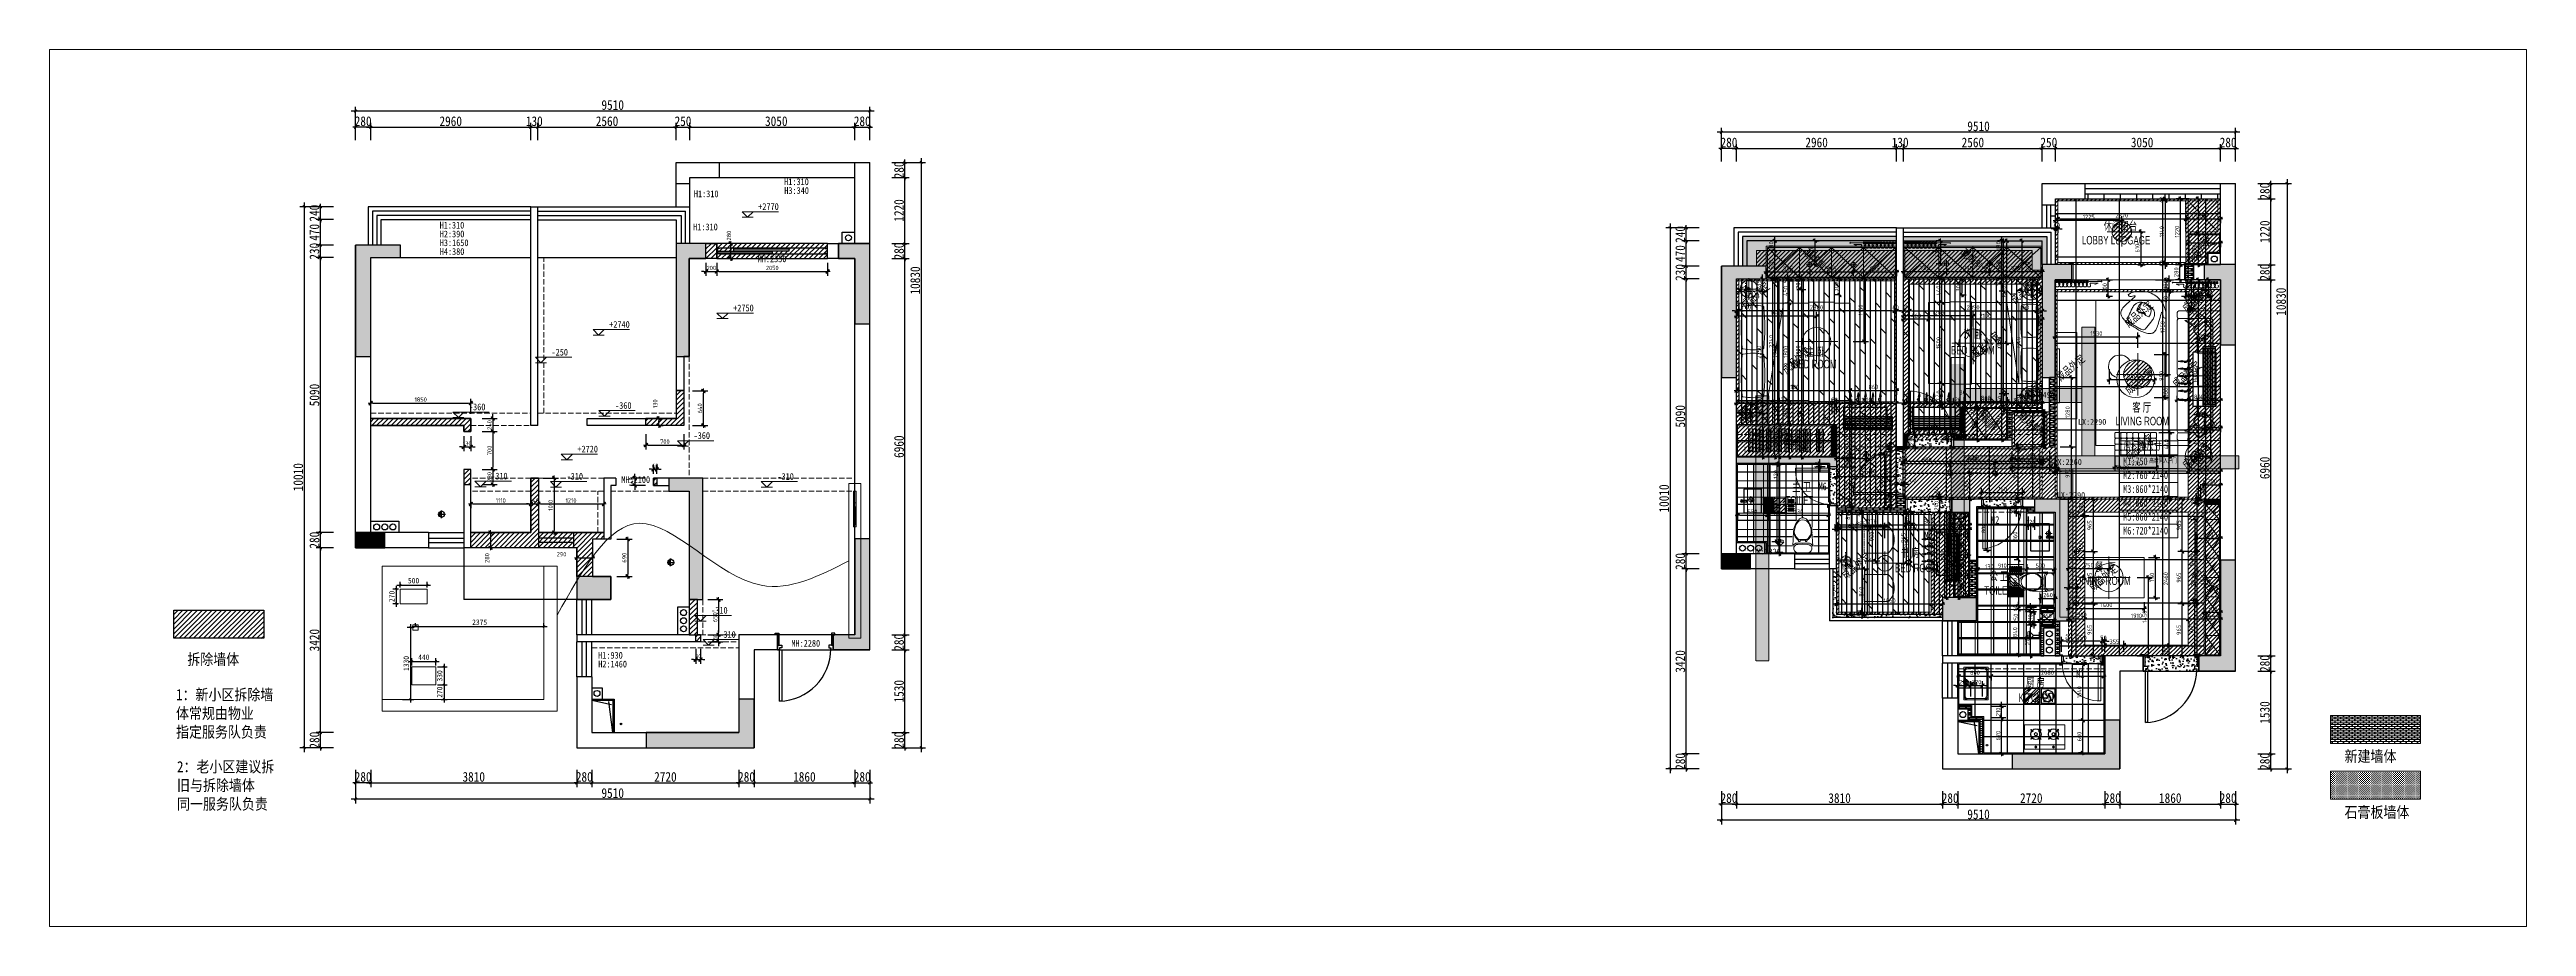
# Model space of a CAD drawing. Header units: millimetres. Extents: x 104198 to 1296755, y -81101 to 81453.
# Drawn here: x 538469 to 584274, y 5266 to 21491 of the extents above; entities that cross this region are included whole.
import ezdxf
from ezdxf.enums import TextEntityAlignment as Align

# ---------------------------------------------------------------- set-up
doc = ezdxf.new("R2010")
doc.units = ezdxf.units.MM
doc.set_wipeout_variables(frame=1)
doc.header["$PDMODE"] = 3
for name, pattern in [('100', [30, 12, -18]), ('CONTINOUS', [0]), ('DASH', [8.89, 6.35, -2.54]), ('DOTE', [61.468, 50.8, -5.08, 0.508, -5.08]), ('NEGATIVE', [1.875, 0.625, -1.25])]:
    doc.linetypes.add(name, pattern=pattern)
doc.layers.get('Defpoints').update_dxf_attribs({"color": 250})
for name, color, linetype, lineweight in [('01-PL-墙体柱子', 7, 'Continuous', 35), ('1-洁具', 31, 'Continuous', 15), ('1-活动家具', 51, 'Continuous', 20), ('1-门套', 3, 'Continuous', 13), ('Lintel【过梁】', 6, 'DASH', 0), ('P★01 活动家具', 51, 'Continuous', 0), ('P★02 固定家具', 30, 'Continuous', 0), ('P★04 平面门扇', 60, 'Continuous', 0), ('P★07 平面完成面', 200, 'Continuous', 0), ('P★10 文字说明', 50, 'Continuous', 0), ('Q◆08 新建墙体填充', 250, 'Continuous', 0), ('T●01 天花造型', 51, 'Continuous', 0), ('T●02 天花填充', 250, 'Continuous', 0), ('T●04 天花灯具', 31, 'Continuous', 0), ('天花尺寸', 44, 'Continuous', 0), ('天花灯具尺寸', 2, 'Continuous', 0), ('平面文字', 2, 'Continuous', 0)]:
    doc.layers.add(name, color=color, linetype=linetype, lineweight=lineweight)
for name, color, linetype in [('11-PL-原始门窗', 1, 'Continuous'), ('11-插座图', 1, 'Continuous'), ('2-卫生间', 30, 'Continuous'), ('2-拆除墙墙体', 4, 'Continuous'), ('30-PL-平面文字说明', 1, 'Continuous'), ('4-门套', 1, 'Continuous'), ('7-灯具', 1, 'Continuous'), ('D■02 地材填充', 250, 'Continuous'), ('P-新砌墙体填充', 8, 'Continuous'), ('墙体', 7, 'Continuous'), ('墙线', 7, 'Continuous'), ('平面布置尺寸图', 7, 'Continuous'), ('空调内机', 1, 'Continuous'), ('窗户', 1, 'Continuous'), ('门', 250, 'Continuous')]:
    doc.layers.add(name, color=color, linetype=linetype)
doc.styles.add('CCD_DIM', font='ARCHS.SHX')
doc.styles.add('HB-SymText', font='romans.shx')
doc.styles.add('ROMANT', font='', dxfattribs={"width": 0.7})
doc.styles.add('宋体', font='', dxfattribs={"width": 0.7})
doc.styles.add('新宋体', font='', dxfattribs={"width": 0.85})
doc.styles.get('ROMANT').set_extended_font_data('SimSun')
doc.styles.get('宋体').set_extended_font_data('SimSun')
doc.styles.get('新宋体').set_extended_font_data('NSimSun')
doc.dimstyles.get("Standard").update_dxf_attribs({"dimtxt": 0.18, "dimasz": 0.18, "dimexe": 0.18, "dimexo": 0.0625, "dimgap": 0.09, "dimtad": 0, "dimtih": 1, "dimtoh": 1, "dimdec": 4, "dimzin": 0, "dimdsep": 46, "dimtxsty": 'Standard', "dimcen": 0.09, "dimadec": 0, "dimazin": 0, "dimtfac": 1, "dimtdec": 4, "dimtofl": 0, "dimtmove": 0, "dimatfit": 3, "dimfxl": 1, "dimtolj": 1, "dimtzin": 0, "dimarcsym": 0})
doc.dimstyles.new('平面内部标注', dxfattribs={"dimtxt": 100, "dimasz": 40, "dimexe": 60, "dimexo": 30, "dimgap": 30, "dimtad": 1, "dimdec": 0, "dimtxsty": '新宋体', "dimblk": 'ARCHTICK', "dimcen": 80, "dimdle": 60, "dimclrd": 8, "dimclre": 8, "dimclrt": 1, "dimadec": 0, "dimazin": 0, "dimtfac": 1, "dimtdec": 0, "dimtix": 1, "dimtmove": 2, "dimatfit": 3, "dimldrblk": 'DOT', "dimfxl": 150, "dimfxlon": 1, "dimarcsym": 0})
doc.dimstyles.new('平面外部尺寸', dxfattribs={"dimtxt": 180, "dimasz": 50, "dimexe": 80, "dimexo": 60, "dimgap": 20, "dimtad": 1, "dimdec": 0, "dimtxsty": '新宋体', "dimblk": 'ARCHTICK', "dimcen": 2.5, "dimdle": 80, "dimclrd": 8, "dimclre": 8, "dimclrt": 1, "dimadec": 0, "dimazin": 0, "dimtfac": 1, "dimtdec": 0, "dimtix": 1, "dimtmove": 2, "dimatfit": 3, "dimldrblk": 'DOT', "dimfxl": 1, "dimarcsym": 0})
doc.dimstyles.new('海龍1：40', dxfattribs={"dimscale": 40, "dimtxt": 2, "dimasz": 1, "dimexe": 2, "dimexo": 2, "dimgap": 0.6, "dimtad": 1, "dimdec": 0, "dimrnd": 5, "dimdsep": 46, "dimtxsty": 'CCD_DIM', "dimblk": 'WS-cj', "dimcen": 1, "dimclrd": 44, "dimclre": 44, "dimclrt": 2, "dimadec": 0, "dimazin": 2, "dimtfac": 1, "dimtdec": 4, "dimtix": 1, "dimtmove": 2, "dimatfit": 3, "dimldrblk": 'CCD_Leader_Arrow', "dimfxl": 5, "dimfxlon": 1, "dimtolj": 1, "dimarcsym": 0})
pattern_1 = [(0, (573776, 8480.1), (0, 300), []), (90, (573776, 8480.1), (-300, 2e-14), [])]
pattern_2 = [(0, (420179.89, 25065.998), (9e-15, 41.91), []), (90, (420294.19, 25066), (-63.5, 41.91), [41.91, -41.91]), (90, (420281.49, 25066), (-63.5, 41.91), [41.91, -41.91]), (0, (420294.19, 25072.983), (63.5, 41.91), [-114.3, 12.7]), (0, (420294.19, 25079.968), (63.5, 41.91), [-114.3, 12.7]), (0, (420294.19, 25086.953), (63.5, 41.91), [-114.3, 12.7]), (0, (420294.19, 25093.938), (63.5, 41.91), [-114.3, 12.7]), (0, (420294.19, 25100.923), (63.5, 41.91), [-114.3, 12.7])]

# ---------------------------------------------------------------- blocks, each defined once
blk = doc.blocks.new('吊灯')
at = {"color": 251, "linetype": 'DOTE', "ltscale": 129.6}
for p, q in [((0, -189), (0, 189)), ((-189, 0), (189, 0))]:
    blk.add_line(p, q, dxfattribs=at)
at = {"ltscale": 10}
blk.add_circle((0, 0), 126, dxfattribs=at)
blk = doc.blocks.new('A$C7BD43A8D')
at = {"color": 8, "linetype": 'CONTINOUS', "ltscale": 0.01}
for p, q in [((0, 111), (223, 111)), ((111, 223), (111, 0))]:
    blk.add_line(p, q, dxfattribs=at)
at = {"color": 1, "linetype": 'CONTINOUS', "ltscale": 0.01}
blk.add_circle((111, 111), 67.2, dxfattribs=at)
blk = doc.blocks.new('JBOX-C')
at = {"color": 0, "linetype": 'ByBlock', "flags": 128}
blk.add_lwpolyline([(2, 0, -1), (-2, 0, -1)], format="xyb", close=True, dxfattribs=at)
at = {"color": 0, "linetype": 'Continuous'}
for start, end in [(103.2436, 166.7565), (13.2437, 76.7563), (193.2438, 256.7561), (283.244, 346.7563)]:
    blk.add_arc((0, 0), 2, start, end, dxfattribs=at)
at = {"style": 'HB-SymText', "flags": 8}
blk.add_attdef('?', text='', height=2.5, dxfattribs=at).set_placement((0, 0), align=Align.MIDDLE)
blk.add_attdef('?', text='', height=2.5, dxfattribs=at).set_placement((0, 0), align=Align.MIDDLE)
blk = doc.blocks.new('CLT-A_FIXT')
at = {"color": 0, "linetype": 'Continuous'}
for p, q in [((-1.49352, 0), (-1.70688, 0)), ((-0.35, 0), (-1.28016, 0)), ((0, 1.70688), (0, 1.49352)), ((0, 1.28016), (0, 0.35)), ((1.28016, 0), (0.35, 0)), ((1.70688, 0), (1.49352, 0)), ((0, -0.35), (0, -1.28016)), ((0, -1.49352), (0, -1.70688))]:
    blk.add_line(p, q, dxfattribs=at)
for start, end in [(145.0001481, 215.0001208), (130.000113, 139.9999454), (54.9999949, 124.9999103), (40.0000171, 50.0000214), (324.999996, 34.9999864), (219.9997505, 230.0001559), (234.9997856, 304.9997583), (309.999961, 319.9997934)]:
    blk.add_arc((0, 0), 1, start, end, dxfattribs=at)
blk = doc.blocks.new('CLT-A600')
at = {"linetype": 'NEGATIVE', "xscale": 300, "yscale": 300, "zscale": 2000}
blk.add_blockref('CLT-A_FIXT', (0, 0), dxfattribs=at)
at = {"xscale": 300, "yscale": 300, "zscale": 2000}
blk.add_blockref('CLT-A_FIXT', (0, 0), dxfattribs=at)
ref = blk.add_blockref('JBOX-C', (0, 0), dxfattribs=dict(xscale=50, yscale=50, zscale=50))
ref.add_attrib('?', 'J', dxfattribs={"height": 125, "style": 'HB-SymText', "flags": 8}).set_placement((0, 0), align=Align.MIDDLE)
ref.add_attrib('?', 'J', dxfattribs={"height": 125, "style": 'HB-SymText', "flags": 8}).set_placement((0, 0), align=Align.MIDDLE)
blk = doc.blocks.new('ehd')
at = {"layer": 'T●01 天花造型'}
blk.add_lwpolyline([(573565, 9604), (573565, 9498), (573516, 9498), (573516, 9604)], close=True, dxfattribs=at)
at = {"layer": 'T●01 天花造型', "extrusion": (0, 0, -1), "xscale": 0.3084677419235136, "yscale": 0.3084677419235136, "zscale": -0.3084677419235136}
blk.add_blockref('CLT-A600', (-573398, 9551), dxfattribs=at)
blk = doc.blocks.new('gfjfhjgfhjftj')
h = blk.add_hatch()
h.set_pattern_fill('AR-RROOF', color=250, scale=5, angle=45, style=0)
h.set_pattern_definition([(45, (2628900.09, 4579219.44), (107.7630735, 287.368196), [1905, -254, 635, -127]), (45, (2628974.63, 4579383.78), (-209.2399676, 29.634845), [381, -41.91, 762, -95.25]), (45, (2628868.66, 4579340.67), (406.8056023, 527.1410343), [1016, -177.8, 508, -127])])
h.paths.add_polyline_path([(575955, 10482), (575745, 10482), (575745, 10222), (575955, 10222)])
at = {"color": 250}
for p, q in [((575725, 10202), (575725, 10502)), ((575975, 10202), (575975, 10502))]:
    blk.add_line(p, q, dxfattribs=at)
at = {"color": 250, "ltscale": 100}
for p, q in [((576055, 10422), (575975, 10502)), ((576055, 10282), (575975, 10202)), ((576150, 10502), (576070, 10422)), ((576070, 10282), (576150, 10202))]:
    blk.add_line(p, q, dxfattribs=at)
at = {"color": 8, "linetype": 'CONTINOUS', "ltscale": 0.01}
blk.add_lwpolyline([(575955, 10482), (575745, 10482), (575745, 10222), (575955, 10222)], close=True, dxfattribs=at)
at = {"layer": 'T●04 天花灯具'}
for p, q in [((575550, 10502), (576150, 10502)), ((575550, 10202), (575550, 10502)), ((576150, 10202), (575550, 10202)), ((576150, 10502), (576150, 10202))]:
    blk.add_line(p, q, dxfattribs=at)
blk.add_lwpolyline([(575975, 10502), (575725, 10502), (575725, 10202), (575975, 10202)], close=True, dxfattribs=at)
at = {"layer": '墙线', "color": 8}
for points in [[(575688, 10442), (575588, 10442), (575588, 10462), (575688, 10462)], [(575688, 10402), (575588, 10402), (575588, 10422), (575688, 10422)], [(575688, 10362), (575588, 10362), (575588, 10382), (575688, 10382)], [(575688, 10322), (575588, 10322), (575588, 10342), (575688, 10342)], [(575688, 10282), (575588, 10282), (575588, 10302), (575688, 10302)], [(575688, 10242), (575588, 10242), (575588, 10262), (575688, 10262)], [(576130, 10482), (575995, 10482), (575995, 10222), (576130, 10222)], [(576110, 10462), (576015, 10462), (576015, 10242), (576110, 10242)], [(576090, 10442), (576035, 10442), (576035, 10262), (576090, 10262)], [(576070, 10422), (576055, 10422), (576055, 10282), (576070, 10282)]]:
    blk.add_lwpolyline(points, close=True, dxfattribs=at)
blk = doc.blocks.new('fgghjghjt')
h = blk.add_hatch()
h.set_pattern_fill('AR-RROOF', color=250, scale=100, angle=135, style=0)
h.set_pattern_definition([(135, (-1680781.8, 4631091.42), (-84.8528137, 226.27417), [1500, -200, 500, -100]), (135, (-1680840.49, 4631220.82), (164.75588, 23.3345238), [300, -33, 600, -75]), (135, (-1680757.05, 4631186.88), (-320.3193719, 415.0716806), [800, -140, 400, -100])])
h.paths.add_polyline_path([(568958, 11670), (569238, 11670), (569238, 11390), (568958, 11390)])
at = {"color": 8, "linetype": 'CONTINOUS', "ltscale": 0.01}
for p, q in [((568958, 11390), (568958, 11670)), ((568958, 11670), (569238, 11670)), ((568958, 11670), (569238, 11670)), ((569238, 11670), (569238, 11390)), ((569238, 11390), (568958, 11390))]:
    blk.add_line(p, q, dxfattribs=at)
at = {"color": 1}
blk.add_line((569248, 11380), (568948, 11380), dxfattribs=at)
at = {"layer": '7-灯具', "color": 8}
for p, q in [((569227, 11360), (568967, 11360)), ((568967, 11360), (568967, 11100)), ((568967, 11100), (569227, 11100)), ((569227, 11100), (569227, 11360))]:
    blk.add_line(p, q, dxfattribs=at)
blk.add_circle((569097, 11230), 106, dxfattribs=at)
for centre, start, end in [((569044, 11230), 180, 0), ((569044, 11230), 180, 0), ((569097, 11283), 90, 270), ((569097, 11283), 90, 270), ((569150, 11230), 0, 180), ((569150, 11230), 0, 180), ((569097, 11177), 270, 90), ((569097, 11177), 270, 90)]:
    blk.add_arc(centre, 53.1, start, end, dxfattribs=at)
at = {"layer": 'T●04 天花灯具'}
for p, q in [((568948, 11380), (568948, 11680)), ((568948, 11680), (569248, 11680)), ((569248, 11680), (569248, 11380)), ((569248, 11380), (568947, 11380)), ((569247, 11380), (568947, 11380)), ((568947, 11380), (568947, 11080)), ((568947, 11080), (569247, 11080)), ((569247, 11080), (569247, 11380))]:
    blk.add_line(p, q, dxfattribs=at)
blk = doc.blocks.new('_ArchTick')
at = {"color": 2, "linetype": 'ByBlock', "const_width": 0.4}
blk.add_lwpolyline([(-0.5, -0.5), (0.5, 0.5)], dxfattribs=at)
blk = doc.blocks.new('*D353')
at = {"layer": 'Defpoints', "color": 0, "transparency": 16777216}
for p in [(545611, 10168), (545171, 10067), (545611, 10067)]:
    blk.add_point(p, dxfattribs=at)
at = {"layer": '平面文字', "color": 8, "lineweight": -2, "transparency": 16777216}
for p, q in [((545111, 10168), (545671, 10168)), ((545171, 10097), (545171, 10228)), ((545611, 10097), (545611, 10228))]:
    blk.add_line(p, q, dxfattribs=at)
at = {"layer": '平面文字', "color": 8, "lineweight": -2, "transparency": 16777216, "xscale": 40, "yscale": 40, "zscale": 40, "rotation": 180}
blk.add_blockref('_ArchTick', (545171, 10168), dxfattribs=at)
at = {"layer": '平面文字', "color": 8, "lineweight": -2, "transparency": 16777216, "xscale": 40, "yscale": 40, "zscale": 40}
blk.add_blockref('_ArchTick', (545611, 10168), dxfattribs=at)
at = {"layer": '平面文字', "color": 1, "transparency": 16777216, "insert": (545391, 10248), "char_height": 100, "attachment_point": 5, "style": '新宋体'}
blk.add_mtext('440', dxfattribs=at)
blk = doc.blocks.new('_Dot')
at = {"color": 2, "linetype": 'ByBlock', "lineweight": -2}
blk.add_line((-0.5, 0), (-1, 0), dxfattribs=at)
at = {"color": 2, "linetype": 'ByBlock', "const_width": 0.5}
blk.add_lwpolyline([(-0.25, 0, 1), (0.25, 0, 1)], format="xyb", close=True, dxfattribs=at)
blk = doc.blocks.new('*D354')
at = {"layer": 'Defpoints', "color": 0, "transparency": 16777216}
for p in [(545611, 10067), (545611, 9737), (545764, 9737)]:
    blk.add_point(p, dxfattribs=at)
at = {"layer": '平面文字', "color": 8, "lineweight": -2, "transparency": 16777216}
for p, q in [((545764, 10127), (545764, 9677)), ((545641, 10067), (545824, 10067)), ((545641, 9737), (545824, 9737))]:
    blk.add_line(p, q, dxfattribs=at)
at = {"layer": '平面文字', "color": 8, "lineweight": -2, "transparency": 16777216, "xscale": 40, "yscale": 40, "zscale": 40}
for p, rotation in [((545764, 10067), 90), ((545764, 9737), 270)]:
    blk.add_blockref('_ArchTick', p, dxfattribs=dict(at, rotation=rotation))
at = {"layer": '平面文字', "color": 1, "transparency": 16777216, "insert": (545684, 9902), "char_height": 100, "attachment_point": 5, "rotation": 90, "style": '新宋体'}
blk.add_mtext('330', dxfattribs=at)
blk = doc.blocks.new('*D355')
at = {"layer": 'Defpoints', "color": 0, "transparency": 16777216}
for p in [(545611, 9737), (545684, 9467), (545764, 9467)]:
    blk.add_point(p, dxfattribs=at)
at = {"layer": '平面文字', "color": 8, "lineweight": -2, "transparency": 16777216}
for p, q in [((545641, 9737), (545824, 9737)), ((545764, 9797), (545764, 9407)), ((545714, 9467), (545824, 9467))]:
    blk.add_line(p, q, dxfattribs=at)
at = {"layer": '平面文字', "color": 8, "lineweight": -2, "transparency": 16777216, "xscale": 40, "yscale": 40, "zscale": 40}
for p, rotation in [((545764, 9737), 90), ((545764, 9467), 270)]:
    blk.add_blockref('_ArchTick', p, dxfattribs=dict(at, rotation=rotation))
at = {"layer": '平面文字', "color": 1, "transparency": 16777216, "insert": (545684, 9602), "char_height": 100, "attachment_point": 5, "rotation": 90, "style": '新宋体'}
blk.add_mtext('270', dxfattribs=at)
blk = doc.blocks.new('*D356')
at = {"layer": 'Defpoints', "color": 0, "transparency": 16777216}
for p in [(544951, 11507), (545451, 11583), (545451, 11507)]:
    blk.add_point(p, dxfattribs=at)
at = {"layer": '平面文字', "color": 8, "lineweight": -2, "transparency": 16777216}
for p, q in [((544891, 11583), (545511, 11583)), ((544951, 11537), (544951, 11643)), ((545451, 11537), (545451, 11643))]:
    blk.add_line(p, q, dxfattribs=at)
at = {"layer": '平面文字', "color": 8, "lineweight": -2, "transparency": 16777216, "xscale": 40, "yscale": 40, "zscale": 40, "rotation": 180}
blk.add_blockref('_ArchTick', (544951, 11583), dxfattribs=at)
at = {"layer": '平面文字', "color": 8, "lineweight": -2, "transparency": 16777216, "xscale": 40, "yscale": 40, "zscale": 40}
blk.add_blockref('_ArchTick', (545451, 11583), dxfattribs=at)
at = {"layer": '平面文字', "color": 1, "transparency": 16777216, "insert": (545201, 11663), "char_height": 100, "attachment_point": 5, "style": '新宋体'}
blk.add_mtext('500', dxfattribs=at)
blk = doc.blocks.new('*D352')
at = {"layer": 'Defpoints', "color": 0, "transparency": 16777216}
for p in [(545236, 10797), (547611, 10815), (547611, 10797)]:
    blk.add_point(p, dxfattribs=at)
at = {"layer": '平面文字', "color": 8, "lineweight": -2, "transparency": 16777216}
for p, q in [((545176, 10815), (547671, 10815)), ((545236, 10815), (545236, 10875)), ((547611, 10815), (547611, 10875))]:
    blk.add_line(p, q, dxfattribs=at)
at = {"layer": '平面文字', "color": 8, "lineweight": -2, "transparency": 16777216, "xscale": 40, "yscale": 40, "zscale": 40, "rotation": 180}
blk.add_blockref('_ArchTick', (545236, 10815), dxfattribs=at)
at = {"layer": '平面文字', "color": 8, "lineweight": -2, "transparency": 16777216, "xscale": 40, "yscale": 40, "zscale": 40}
blk.add_blockref('_ArchTick', (547611, 10815), dxfattribs=at)
at = {"layer": '平面文字', "color": 1, "transparency": 16777216, "insert": (546423, 10895), "char_height": 100, "attachment_point": 5, "style": '新宋体'}
blk.add_mtext('2375', dxfattribs=at)
blk = doc.blocks.new('*D358')
at = {"layer": 'Defpoints', "color": 0, "transparency": 16777216}
for p in [(544951, 11507), (544879, 11237), (544951, 11237)]:
    blk.add_point(p, dxfattribs=at)
at = {"layer": '平面文字', "color": 8, "lineweight": -2, "transparency": 16777216}
for p, q in [((544921, 11507), (544819, 11507)), ((544879, 11567), (544879, 11177)), ((544921, 11237), (544819, 11237))]:
    blk.add_line(p, q, dxfattribs=at)
at = {"layer": '平面文字', "color": 8, "lineweight": -2, "transparency": 16777216, "xscale": 40, "yscale": 40, "zscale": 40}
for p, rotation in [((544879, 11507), 90), ((544879, 11237), 270)]:
    blk.add_blockref('_ArchTick', p, dxfattribs=dict(at, rotation=rotation))
at = {"layer": '平面文字', "color": 1, "transparency": 16777216, "insert": (544799, 11372), "char_height": 100, "attachment_point": 5, "rotation": 90, "style": '新宋体'}
blk.add_mtext('270', dxfattribs=at)
blk = doc.blocks.new('WS-cj')
blk.add_hatch(color=2).paths.add_polyline_path([(0.6, 0.8), (-0.8, -0.6), (-0.6, -0.8), (0.8, 0.6)])
at = {"color": 2, "linetype": 'ByBlock', "lineweight": 0}
for p, q in [((-1.1, 0), (0, 0)), ((0, 0), (1.1, 0))]:
    blk.add_line(p, q, dxfattribs=at)
at = {"color": 2}
blk.add_lwpolyline([(0.6, 0.8), (-0.8, -0.6), (-0.6, -0.8), (0.8, 0.6)], close=True, dxfattribs=at)
blk = doc.blocks.new('*D405')
at = {"layer": '2-拆除墙墙体', "color": 44, "lineweight": -2, "transparency": 16777216}
for p, q in [((544408, 14750), (544408, 15030)), ((544448, 14950), (546218, 14950)), ((546258, 14750), (546258, 15030))]:
    blk.add_line(p, q, dxfattribs=at)
at = {"layer": 'Defpoints', "color": 0, "transparency": 16777216}
for p in [(544408, 14663), (546258, 14950), (546258, 14663)]:
    blk.add_point(p, dxfattribs=at)
at = {"layer": '2-拆除墙墙体', "color": 44, "lineweight": -2, "transparency": 16777216, "xscale": 40, "yscale": 40, "zscale": 40, "rotation": 180}
blk.add_blockref('WS-cj', (544408, 14950), dxfattribs=at)
at = {"layer": '2-拆除墙墙体', "color": 44, "lineweight": -2, "transparency": 16777216, "xscale": 40, "yscale": 40, "zscale": 40}
blk.add_blockref('WS-cj', (546258, 14950), dxfattribs=at)
at = {"layer": '2-拆除墙墙体', "color": 2, "transparency": 16777216, "insert": (545333, 15014), "char_height": 80, "attachment_point": 5, "style": 'CCD_DIM'}
blk.add_mtext('\\A1;1850', dxfattribs=at)
blk = doc.blocks.new('CCD_Leader_Arrow')
at = {"color": 50, "linetype": 'ByBlock'}
blk.add_line((0, 0), (-1, 0), dxfattribs=at)
for points in [[(-0.9, 0.7), (-0.6, 0.9), (-0.2, 0), (0, 0)], [(-0.9, -0.7), (-0.6, -0.9), (-0.2, 0), (0, 0)]]:
    blk.add_solid(points, dxfattribs=at)
blk = doc.blocks.new('*D406')
at = {"layer": '2-拆除墙墙体', "color": 44, "lineweight": -2, "transparency": 16777216}
for p, q in [((546468, 14663), (546748, 14663)), ((546668, 14703), (546668, 14743)), ((546668, 14663), (546668, 14423)), ((546468, 14423), (546748, 14423)), ((546668, 14383), (546668, 14343))]:
    blk.add_line(p, q, dxfattribs=at)
at = {"layer": 'Defpoints', "color": 0, "transparency": 16777216}
for p in [(546258, 14663), (546258, 14423), (546668, 14423)]:
    blk.add_point(p, dxfattribs=at)
at = {"layer": '2-拆除墙墙体', "color": 44, "lineweight": -2, "transparency": 16777216, "xscale": 40, "yscale": 40, "zscale": 40}
for p, rotation in [((546668, 14663), 270), ((546668, 14423), 90)]:
    blk.add_blockref('WS-cj', p, dxfattribs=dict(at, rotation=rotation))
at = {"layer": '2-拆除墙墙体', "color": 2, "transparency": 16777216, "insert": (546604, 14543), "char_height": 80, "attachment_point": 5, "rotation": 90, "style": 'CCD_DIM'}
blk.add_mtext('\\A1;240', dxfattribs=at)
blk = doc.blocks.new('*D407')
at = {"layer": '2-拆除墙墙体', "color": 44, "lineweight": -2, "transparency": 16777216}
for p, q in [((546468, 14423), (546748, 14423)), ((546668, 14383), (546668, 13763)), ((546468, 13723), (546748, 13723))]:
    blk.add_line(p, q, dxfattribs=at)
at = {"layer": 'Defpoints', "color": 0, "transparency": 16777216}
for p in [(546258, 14423), (546258, 13723), (546668, 13723)]:
    blk.add_point(p, dxfattribs=at)
at = {"layer": '2-拆除墙墙体', "color": 44, "lineweight": -2, "transparency": 16777216, "xscale": 40, "yscale": 40, "zscale": 40}
for p, rotation in [((546668, 14423), 90), ((546668, 13723), 270)]:
    blk.add_blockref('WS-cj', p, dxfattribs=dict(at, rotation=rotation))
at = {"layer": '2-拆除墙墙体', "color": 2, "transparency": 16777216, "insert": (546604, 14073), "char_height": 80, "attachment_point": 5, "rotation": 90, "style": 'CCD_DIM'}
blk.add_mtext('\\A1;700', dxfattribs=at)
blk = doc.blocks.new('*D408')
at = {"layer": '2-拆除墙墙体', "color": 44, "lineweight": -2, "transparency": 16777216}
for p, q in [((546468, 13723), (546748, 13723)), ((546468, 13443), (546748, 13443)), ((546668, 13683), (546668, 13483))]:
    blk.add_line(p, q, dxfattribs=at)
at = {"layer": 'Defpoints', "color": 0, "transparency": 16777216}
for p in [(546258, 13723), (546258, 13443), (546668, 13443)]:
    blk.add_point(p, dxfattribs=at)
at = {"layer": '2-拆除墙墙体', "color": 44, "lineweight": -2, "transparency": 16777216, "xscale": 40, "yscale": 40, "zscale": 40}
for p, rotation in [((546668, 13723), 90), ((546668, 13443), 270)]:
    blk.add_blockref('WS-cj', p, dxfattribs=dict(at, rotation=rotation))
at = {"layer": '2-拆除墙墙体', "color": 2, "transparency": 16777216, "insert": (546604, 13583), "char_height": 80, "attachment_point": 5, "rotation": 90, "style": 'CCD_DIM'}
blk.add_mtext('\\A1;280', dxfattribs=at)
blk = doc.blocks.new('*D409')
at = {"layer": '2-拆除墙墙体', "color": 44, "lineweight": -2, "transparency": 16777216}
for p, q in [((546128, 14338), (546128, 14058)), ((546258, 14338), (546258, 14058)), ((546088, 14138), (546048, 14138)), ((546128, 14138), (546258, 14138)), ((546298, 14138), (546338, 14138))]:
    blk.add_line(p, q, dxfattribs=at)
at = {"layer": 'Defpoints', "color": 0, "transparency": 16777216}
for p in [(546128, 14423), (546258, 14423), (546258, 14138)]:
    blk.add_point(p, dxfattribs=at)
at = {"layer": '2-拆除墙墙体', "color": 44, "lineweight": -2, "transparency": 16777216, "xscale": 40, "yscale": 40, "zscale": 40}
blk.add_blockref('WS-cj', (546128, 14138), dxfattribs=at)
at = {"layer": '2-拆除墙墙体', "color": 44, "lineweight": -2, "transparency": 16777216, "xscale": 40, "yscale": 40, "zscale": 40, "rotation": 180}
blk.add_blockref('WS-cj', (546258, 14138), dxfattribs=at)
at = {"layer": '2-拆除墙墙体', "color": 2, "transparency": 16777216, "insert": (546193, 14202), "char_height": 80, "attachment_point": 5, "style": 'CCD_DIM'}
blk.add_mtext('\\A1;130', dxfattribs=at)
blk = doc.blocks.new('*D410')
at = {"layer": '2-拆除墙墙体', "color": 44, "lineweight": -2, "transparency": 16777216}
for p, q in [((546258, 13083), (546258, 13003)), ((546298, 13083), (547328, 13083)), ((547368, 13083), (547368, 13003))]:
    blk.add_line(p, q, dxfattribs=at)
at = {"layer": 'Defpoints', "color": 0, "transparency": 16777216}
for p in [(546258, 13138), (547368, 13138), (547368, 13083)]:
    blk.add_point(p, dxfattribs=at)
at = {"layer": '2-拆除墙墙体', "color": 44, "lineweight": -2, "transparency": 16777216, "xscale": 40, "yscale": 40, "zscale": 40, "rotation": 180}
blk.add_blockref('WS-cj', (546258, 13083), dxfattribs=at)
at = {"layer": '2-拆除墙墙体', "color": 44, "lineweight": -2, "transparency": 16777216, "xscale": 40, "yscale": 40, "zscale": 40}
blk.add_blockref('WS-cj', (547368, 13083), dxfattribs=at)
at = {"layer": '2-拆除墙墙体', "color": 2, "transparency": 16777216, "insert": (546813, 13147), "char_height": 80, "attachment_point": 5, "style": 'CCD_DIM'}
blk.add_mtext('\\A1;1110', dxfattribs=at)
blk = doc.blocks.new('*D411')
at = {"layer": '2-拆除墙墙体', "color": 44, "lineweight": -2, "transparency": 16777216}
for p, q in [((547328, 13083), (547288, 13083)), ((547368, 13083), (547368, 13003)), ((547368, 13083), (547508, 13083)), ((547508, 13083), (547508, 13003)), ((547548, 13083), (547588, 13083))]:
    blk.add_line(p, q, dxfattribs=at)
at = {"layer": 'Defpoints', "color": 0, "transparency": 16777216}
for p in [(547368, 13138), (547508, 13152), (547508, 13083)]:
    blk.add_point(p, dxfattribs=at)
at = {"layer": '2-拆除墙墙体', "color": 44, "lineweight": -2, "transparency": 16777216, "xscale": 40, "yscale": 40, "zscale": 40}
blk.add_blockref('WS-cj', (547368, 13083), dxfattribs=at)
at = {"layer": '2-拆除墙墙体', "color": 44, "lineweight": -2, "transparency": 16777216, "xscale": 40, "yscale": 40, "zscale": 40, "rotation": 180}
blk.add_blockref('WS-cj', (547508, 13083), dxfattribs=at)
at = {"layer": '2-拆除墙墙体', "color": 2, "transparency": 16777216, "insert": (547438, 13147), "char_height": 80, "attachment_point": 5, "style": 'CCD_DIM'}
blk.add_mtext('\\A1;140', dxfattribs=at)
blk = doc.blocks.new('*D412')
at = {"layer": '2-拆除墙墙体', "color": 44, "lineweight": -2, "transparency": 16777216}
for p, q in [((547508, 13083), (547508, 13003)), ((547548, 13083), (548678, 13083)), ((548718, 13120), (548718, 13003))]:
    blk.add_line(p, q, dxfattribs=at)
at = {"layer": 'Defpoints', "color": 0, "transparency": 16777216}
for p in [(547508, 13152), (548718, 13200), (548718, 13083)]:
    blk.add_point(p, dxfattribs=at)
at = {"layer": '2-拆除墙墙体', "color": 44, "lineweight": -2, "transparency": 16777216, "xscale": 40, "yscale": 40, "zscale": 40, "rotation": 180}
blk.add_blockref('WS-cj', (547508, 13083), dxfattribs=at)
at = {"layer": '2-拆除墙墙体', "color": 44, "lineweight": -2, "transparency": 16777216, "xscale": 40, "yscale": 40, "zscale": 40}
blk.add_blockref('WS-cj', (548718, 13083), dxfattribs=at)
at = {"layer": '2-拆除墙墙体', "color": 2, "transparency": 16777216, "insert": (548113, 13147), "char_height": 80, "attachment_point": 5, "style": 'CCD_DIM'}
blk.add_mtext('\\A1;1210', dxfattribs=at)
blk = doc.blocks.new('*D413')
at = {"layer": '2-拆除墙墙体', "color": 44, "lineweight": -2, "transparency": 16777216}
for p, q in [((547599, 13563), (547879, 13563)), ((547799, 13523), (547799, 12593)), ((547599, 12553), (547879, 12553))]:
    blk.add_line(p, q, dxfattribs=at)
at = {"layer": 'Defpoints', "color": 0, "transparency": 16777216}
for p in [(547508, 13563), (547508, 12553), (547799, 12553)]:
    blk.add_point(p, dxfattribs=at)
at = {"layer": '2-拆除墙墙体', "color": 44, "lineweight": -2, "transparency": 16777216, "xscale": 40, "yscale": 40, "zscale": 40}
for p, rotation in [((547799, 13563), 90), ((547799, 12553), 270)]:
    blk.add_blockref('WS-cj', p, dxfattribs=dict(at, rotation=rotation))
at = {"layer": '2-拆除墙墙体', "color": 2, "transparency": 16777216, "insert": (547735, 13058), "char_height": 80, "attachment_point": 5, "rotation": 90, "style": 'CCD_DIM'}
blk.add_mtext('\\A1;1010', dxfattribs=at)
blk = doc.blocks.new('*D414')
at = {"layer": '2-拆除墙墙体', "color": 44, "lineweight": -2, "transparency": 16777216}
for p, q in [((546625, 12553), (546545, 12553)), ((546625, 12513), (546625, 12313)), ((546625, 12273), (546545, 12273))]:
    blk.add_line(p, q, dxfattribs=at)
at = {"layer": 'Defpoints', "color": 0, "transparency": 16777216}
for p in [(546687, 12553), (546625, 12273), (546687, 12273)]:
    blk.add_point(p, dxfattribs=at)
at = {"layer": '2-拆除墙墙体', "color": 44, "lineweight": -2, "transparency": 16777216, "xscale": 40, "yscale": 40, "zscale": 40}
for p, rotation in [((546625, 12553), 90), ((546625, 12273), 270)]:
    blk.add_blockref('WS-cj', p, dxfattribs=dict(at, rotation=rotation))
at = {"layer": '2-拆除墙墙体', "color": 2, "transparency": 16777216, "insert": (546561, 12083), "char_height": 80, "attachment_point": 5, "rotation": 90, "style": 'CCD_DIM'}
blk.add_mtext('\\A1;280', dxfattribs=at)
blk = doc.blocks.new('*D415')
at = {"layer": '2-拆除墙墙体', "color": 44, "lineweight": -2, "transparency": 16777216}
for p, q in [((548961, 12433), (549241, 12433)), ((549161, 12393), (549161, 11783)), ((548961, 11743), (549241, 11743))]:
    blk.add_line(p, q, dxfattribs=at)
at = {"layer": 'Defpoints', "color": 0, "transparency": 16777216}
for p in [(548508, 12433), (548508, 11743), (549161, 11743)]:
    blk.add_point(p, dxfattribs=at)
at = {"layer": '2-拆除墙墙体', "color": 44, "lineweight": -2, "transparency": 16777216, "xscale": 40, "yscale": 40, "zscale": 40}
for p, rotation in [((549161, 12433), 90), ((549161, 11743), 270)]:
    blk.add_blockref('WS-cj', p, dxfattribs=dict(at, rotation=rotation))
at = {"layer": '2-拆除墙墙体', "color": 2, "transparency": 16777216, "insert": (549097, 12088), "char_height": 80, "attachment_point": 5, "rotation": 90, "style": 'CCD_DIM'}
blk.add_mtext('\\A1;690', dxfattribs=at)
blk = doc.blocks.new('*D416')
at = {"layer": '2-拆除墙墙体', "color": 44, "lineweight": -2, "transparency": 16777216}
for p, q in [((550641, 11313), (550921, 11313)), ((550841, 11273), (550841, 10703)), ((550641, 10663), (550921, 10663))]:
    blk.add_line(p, q, dxfattribs=at)
at = {"layer": 'Defpoints', "color": 0, "transparency": 16777216}
for p in [(550493, 11313), (550508, 10663), (550841, 10663)]:
    blk.add_point(p, dxfattribs=at)
at = {"layer": '2-拆除墙墙体', "color": 44, "lineweight": -2, "transparency": 16777216, "xscale": 40, "yscale": 40, "zscale": 40}
for p, rotation in [((550841, 11313), 90), ((550841, 10663), 270)]:
    blk.add_blockref('WS-cj', p, dxfattribs=dict(at, rotation=rotation))
at = {"layer": '2-拆除墙墙体', "color": 2, "transparency": 16777216, "insert": (550777, 10988), "char_height": 80, "attachment_point": 5, "rotation": 90, "style": 'CCD_DIM'}
blk.add_mtext('\\A1;650', dxfattribs=at)
blk = doc.blocks.new('*D417')
at = {"layer": '2-拆除墙墙体', "color": 44, "lineweight": -2, "transparency": 16777216}
for p, q in [((550641, 10663), (550921, 10663)), ((550841, 10703), (550841, 10743)), ((550841, 10533), (550841, 10663)), ((550641, 10533), (550921, 10533)), ((550841, 10493), (550841, 10453))]:
    blk.add_line(p, q, dxfattribs=at)
at = {"layer": 'Defpoints', "color": 0, "transparency": 16777216}
for p in [(550508, 10663), (550841, 10663), (550508, 10533)]:
    blk.add_point(p, dxfattribs=at)
at = {"layer": '2-拆除墙墙体', "color": 44, "lineweight": -2, "transparency": 16777216, "xscale": 40, "yscale": 40, "zscale": 40}
for p, rotation in [((550841, 10663), 270), ((550841, 10533), 90)]:
    blk.add_blockref('WS-cj', p, dxfattribs=dict(at, rotation=rotation))
at = {"layer": '2-拆除墙墙体', "color": 2, "transparency": 16777216, "insert": (550777, 10598), "char_height": 80, "attachment_point": 5, "rotation": 90, "style": 'CCD_DIM'}
blk.add_mtext('\\A1;130', dxfattribs=at)
blk = doc.blocks.new('*D418')
at = {"layer": '2-拆除墙墙体', "color": 44, "lineweight": -2, "transparency": 16777216}
for p, q in [((550378, 10203), (550338, 10203)), ((550418, 10403), (550418, 10123)), ((550418, 10203), (550508, 10203)), ((550508, 10403), (550508, 10123)), ((550548, 10203), (550588, 10203))]:
    blk.add_line(p, q, dxfattribs=at)
at = {"layer": 'Defpoints', "color": 0, "transparency": 16777216}
for p in [(550418, 10533), (550508, 10533), (550508, 10203)]:
    blk.add_point(p, dxfattribs=at)
at = {"layer": '2-拆除墙墙体', "color": 44, "lineweight": -2, "transparency": 16777216, "xscale": 40, "yscale": 40, "zscale": 40}
blk.add_blockref('WS-cj', (550418, 10203), dxfattribs=at)
at = {"layer": '2-拆除墙墙体', "color": 44, "lineweight": -2, "transparency": 16777216, "xscale": 40, "yscale": 40, "zscale": 40, "rotation": 180}
blk.add_blockref('WS-cj', (550508, 10203), dxfattribs=at)
at = {"layer": '2-拆除墙墙体', "color": 2, "transparency": 16777216, "insert": (550463, 10267), "char_height": 80, "attachment_point": 5, "style": 'CCD_DIM'}
blk.add_mtext('\\A1;90', dxfattribs=at)
blk = doc.blocks.new('*D419')
at = {"layer": '2-拆除墙墙体', "color": 44, "lineweight": -2, "transparency": 16777216}
for p, q in [((549498, 14373), (549498, 14093)), ((550198, 14373), (550198, 14093)), ((549538, 14173), (550158, 14173))]:
    blk.add_line(p, q, dxfattribs=at)
at = {"layer": 'Defpoints', "color": 0, "transparency": 16777216}
for p in [(549498, 14533), (550198, 14533), (550198, 14173)]:
    blk.add_point(p, dxfattribs=at)
at = {"layer": '2-拆除墙墙体', "color": 44, "lineweight": -2, "transparency": 16777216, "xscale": 40, "yscale": 40, "zscale": 40, "rotation": 180}
blk.add_blockref('WS-cj', (549498, 14173), dxfattribs=at)
at = {"layer": '2-拆除墙墙体', "color": 44, "lineweight": -2, "transparency": 16777216, "xscale": 40, "yscale": 40, "zscale": 40}
blk.add_blockref('WS-cj', (550198, 14173), dxfattribs=at)
at = {"layer": '2-拆除墙墙体', "color": 2, "transparency": 16777216, "insert": (549848, 14237), "char_height": 80, "attachment_point": 5, "style": 'CCD_DIM'}
blk.add_mtext('\\A1;700', dxfattribs=at)
blk = doc.blocks.new('*D420')
at = {"layer": '2-拆除墙墙体', "color": 44, "lineweight": -2, "transparency": 16777216}
for p, q in [((550360, 15173), (550640, 15173)), ((550560, 14573), (550560, 15133)), ((550360, 14533), (550640, 14533))]:
    blk.add_line(p, q, dxfattribs=at)
at = {"layer": 'Defpoints', "color": 0, "transparency": 16777216}
for p in [(550198, 15173), (550560, 15173), (550198, 14533)]:
    blk.add_point(p, dxfattribs=at)
at = {"layer": '2-拆除墙墙体', "color": 44, "lineweight": -2, "transparency": 16777216, "xscale": 40, "yscale": 40, "zscale": 40}
for p, rotation in [((550560, 15173), 90), ((550560, 14533), 270)]:
    blk.add_blockref('WS-cj', p, dxfattribs=dict(at, rotation=rotation))
at = {"layer": '2-拆除墙墙体', "color": 2, "transparency": 16777216, "insert": (550496, 14853), "char_height": 80, "attachment_point": 5, "rotation": 90, "style": 'CCD_DIM'}
blk.add_mtext('\\A1;640', dxfattribs=at)
blk = doc.blocks.new('*D421')
at = {"layer": '2-拆除墙墙体', "color": 44, "lineweight": -2, "transparency": 16777216}
for p, q in [((549734, 14663), (549814, 14663)), ((549734, 14573), (549734, 14623)), ((549734, 14533), (549814, 14533))]:
    blk.add_line(p, q, dxfattribs=at)
at = {"layer": 'Defpoints', "color": 0, "transparency": 16777216}
for p in [(549726, 14663), (549734, 14663), (549726, 14533)]:
    blk.add_point(p, dxfattribs=at)
at = {"layer": '2-拆除墙墙体', "color": 44, "lineweight": -2, "transparency": 16777216, "xscale": 40, "yscale": 40, "zscale": 40}
for p, rotation in [((549734, 14663), 90), ((549734, 14533), 270)]:
    blk.add_blockref('WS-cj', p, dxfattribs=dict(at, rotation=rotation))
at = {"layer": '2-拆除墙墙体', "color": 2, "transparency": 16777216, "insert": (549670, 14937), "char_height": 80, "attachment_point": 5, "rotation": 90, "style": 'CCD_DIM'}
blk.add_mtext('\\A1;130', dxfattribs=at)
blk = doc.blocks.new('*D422')
at = {"layer": '2-拆除墙墙体', "color": 44, "lineweight": -2, "transparency": 16777216}
for p, q in [((548218, 12088), (548218, 12168)), ((548258, 12088), (548468, 12088)), ((548508, 12088), (548508, 12168))]:
    blk.add_line(p, q, dxfattribs=at)
at = {"layer": 'Defpoints', "color": 0, "transparency": 16777216}
for p in [(548218, 12087), (548508, 12088), (548508, 12088)]:
    blk.add_point(p, dxfattribs=at)
at = {"layer": '2-拆除墙墙体', "color": 44, "lineweight": -2, "transparency": 16777216, "xscale": 40, "yscale": 40, "zscale": 40, "rotation": 180}
blk.add_blockref('WS-cj', (548218, 12088), dxfattribs=at)
at = {"layer": '2-拆除墙墙体', "color": 44, "lineweight": -2, "transparency": 16777216, "xscale": 40, "yscale": 40, "zscale": 40}
blk.add_blockref('WS-cj', (548508, 12088), dxfattribs=at)
at = {"layer": '2-拆除墙墙体', "color": 2, "transparency": 16777216, "insert": (547937, 12152), "char_height": 80, "attachment_point": 5, "style": 'CCD_DIM'}
blk.add_mtext('\\A1;290', dxfattribs=at)
blk = doc.blocks.new('*D423')
at = {"layer": 'Defpoints', "color": 0, "transparency": 16777216}
for p in [(569666, 14705), (571436, 14947), (571436, 14550)]:
    blk.add_point(p, dxfattribs=at)
at = {"layer": 'Q◆08 新建墙体填充', "color": 44, "lineweight": -2, "transparency": 16777216}
for p, q in [((569666, 14785), (569666, 15027)), ((569706, 14947), (571396, 14947)), ((571436, 14747), (571436, 15027))]:
    blk.add_line(p, q, dxfattribs=at)
at = {"layer": 'Q◆08 新建墙体填充', "color": 44, "lineweight": -2, "transparency": 16777216, "xscale": 40, "yscale": 40, "zscale": 40, "rotation": 180}
blk.add_blockref('WS-cj', (569666, 14947), dxfattribs=at)
at = {"layer": 'Q◆08 新建墙体填充', "color": 44, "lineweight": -2, "transparency": 16777216, "xscale": 40, "yscale": 40, "zscale": 40}
blk.add_blockref('WS-cj', (571436, 14947), dxfattribs=at)
at = {"layer": 'Q◆08 新建墙体填充', "color": 2, "transparency": 16777216, "insert": (570551, 15011), "char_height": 80, "attachment_point": 5, "style": 'CCD_DIM'}
blk.add_mtext('\\A1;1770', dxfattribs=at)
blk = doc.blocks.new('*D424')
at = {"layer": 'Defpoints', "color": 0, "transparency": 16777216}
for p in [(571516, 14947), (571436, 14550), (571516, 14550)]:
    blk.add_point(p, dxfattribs=at)
at = {"layer": 'Q◆08 新建墙体填充', "color": 44, "lineweight": -2, "transparency": 16777216}
for p, q in [((571396, 14947), (571356, 14947)), ((571436, 14747), (571436, 15027)), ((571436, 14947), (571516, 14947)), ((571516, 14747), (571516, 15027)), ((571556, 14947), (571596, 14947))]:
    blk.add_line(p, q, dxfattribs=at)
at = {"layer": 'Q◆08 新建墙体填充', "color": 44, "lineweight": -2, "transparency": 16777216, "xscale": 40, "yscale": 40, "zscale": 40}
blk.add_blockref('WS-cj', (571436, 14947), dxfattribs=at)
at = {"layer": 'Q◆08 新建墙体填充', "color": 44, "lineweight": -2, "transparency": 16777216, "xscale": 40, "yscale": 40, "zscale": 40, "rotation": 180}
blk.add_blockref('WS-cj', (571516, 14947), dxfattribs=at)
at = {"layer": 'Q◆08 新建墙体填充', "color": 2, "transparency": 16777216, "insert": (571476, 15011), "char_height": 80, "attachment_point": 5, "style": 'CCD_DIM'}
blk.add_mtext('\\A1;80', dxfattribs=at)
blk = doc.blocks.new('*D425')
at = {"layer": 'Defpoints', "color": 0, "transparency": 16777216}
for p in [(572626, 14947), (572626, 14823), (571516, 14550)]:
    blk.add_point(p, dxfattribs=at)
at = {"layer": 'Q◆08 新建墙体填充', "color": 44, "lineweight": -2, "transparency": 16777216}
for p, q in [((571516, 14747), (571516, 15027)), ((571556, 14947), (572586, 14947)), ((572626, 14903), (572626, 15027))]:
    blk.add_line(p, q, dxfattribs=at)
at = {"layer": 'Q◆08 新建墙体填充', "color": 44, "lineweight": -2, "transparency": 16777216, "xscale": 40, "yscale": 40, "zscale": 40, "rotation": 180}
blk.add_blockref('WS-cj', (571516, 14947), dxfattribs=at)
at = {"layer": 'Q◆08 新建墙体填充', "color": 44, "lineweight": -2, "transparency": 16777216, "xscale": 40, "yscale": 40, "zscale": 40}
blk.add_blockref('WS-cj', (572626, 14947), dxfattribs=at)
at = {"layer": 'Q◆08 新建墙体填充', "color": 2, "transparency": 16777216, "insert": (572071, 15011), "char_height": 80, "attachment_point": 5, "style": 'CCD_DIM'}
blk.add_mtext('\\A1;1110', dxfattribs=at)
blk = doc.blocks.new('*D426')
at = {"layer": 'Defpoints', "color": 0, "transparency": 16777216}
for p in [(570454, 13830), (570468, 13830), (570468, 12160)]:
    blk.add_point(p, dxfattribs=at)
at = {"layer": 'Q◆08 新建墙体填充', "color": 44, "lineweight": -2, "transparency": 16777216}
for p, q in [((570454, 13830), (570374, 13830)), ((570454, 12200), (570454, 13790)), ((570454, 12160), (570374, 12160))]:
    blk.add_line(p, q, dxfattribs=at)
at = {"layer": 'Q◆08 新建墙体填充', "color": 44, "lineweight": -2, "transparency": 16777216, "xscale": 40, "yscale": 40, "zscale": 40}
for p, rotation in [((570454, 13830), 90), ((570454, 12160), 270)]:
    blk.add_blockref('WS-cj', p, dxfattribs=dict(at, rotation=rotation))
at = {"layer": 'Q◆08 新建墙体填充', "color": 2, "transparency": 16777216, "insert": (570390, 12995), "char_height": 80, "attachment_point": 5, "rotation": 90, "style": 'CCD_DIM'}
blk.add_mtext('\\A1;1670', dxfattribs=at)
blk = doc.blocks.new('*D427')
at = {"layer": 'Defpoints', "color": 0, "transparency": 16777216}
for p in [(570454, 13950), (570468, 13830), (570472, 13950)]:
    blk.add_point(p, dxfattribs=at)
at = {"layer": 'Q◆08 新建墙体填充', "color": 44, "lineweight": -2, "transparency": 16777216}
for p, q in [((570454, 13950), (570374, 13950)), ((570454, 13830), (570374, 13830)), ((570454, 13990), (570454, 14030)), ((570454, 13830), (570454, 13950)), ((570454, 13790), (570454, 13750))]:
    blk.add_line(p, q, dxfattribs=at)
at = {"layer": 'Q◆08 新建墙体填充', "color": 44, "lineweight": -2, "transparency": 16777216, "xscale": 40, "yscale": 40, "zscale": 40}
for p, rotation in [((570454, 13950), 270), ((570454, 13830), 90)]:
    blk.add_blockref('WS-cj', p, dxfattribs=dict(at, rotation=rotation))
at = {"layer": 'Q◆08 新建墙体填充', "color": 2, "transparency": 16777216, "insert": (570390, 13629), "char_height": 80, "attachment_point": 5, "rotation": 90, "style": 'CCD_DIM'}
blk.add_mtext('\\A1;120', dxfattribs=at)
blk = doc.blocks.new('*D428')
at = {"layer": 'Defpoints', "color": 0, "transparency": 16777216}
for p in [(570454, 14550), (571436, 14550), (570472, 13950)]:
    blk.add_point(p, dxfattribs=at)
at = {"layer": 'Q◆08 新建墙体填充', "color": 44, "lineweight": -2, "transparency": 16777216}
for p, q in [((570654, 14550), (570374, 14550)), ((570454, 13990), (570454, 14510)), ((570454, 13950), (570374, 13950))]:
    blk.add_line(p, q, dxfattribs=at)
at = {"layer": 'Q◆08 新建墙体填充', "color": 44, "lineweight": -2, "transparency": 16777216, "xscale": 40, "yscale": 40, "zscale": 40}
for p, rotation in [((570454, 14550), 90), ((570454, 13950), 270)]:
    blk.add_blockref('WS-cj', p, dxfattribs=dict(at, rotation=rotation))
at = {"layer": 'Q◆08 新建墙体填充', "color": 2, "transparency": 16777216, "insert": (570390, 14250), "char_height": 80, "attachment_point": 5, "rotation": 90, "style": 'CCD_DIM'}
blk.add_mtext('\\A1;600', dxfattribs=at)
blk = doc.blocks.new('*D429')
at = {"layer": 'Defpoints', "color": 0, "transparency": 16777216}
for p in [(570454, 17250), (570498, 17250), (571436, 14550)]:
    blk.add_point(p, dxfattribs=at)
at = {"layer": 'Q◆08 新建墙体填充', "color": 44, "lineweight": -2, "transparency": 16777216}
for p, q in [((570454, 17250), (570374, 17250)), ((570454, 14590), (570454, 17210)), ((570654, 14550), (570374, 14550))]:
    blk.add_line(p, q, dxfattribs=at)
at = {"layer": 'Q◆08 新建墙体填充', "color": 44, "lineweight": -2, "transparency": 16777216, "xscale": 40, "yscale": 40, "zscale": 40}
for p, rotation in [((570454, 17250), 90), ((570454, 14550), 270)]:
    blk.add_blockref('WS-cj', p, dxfattribs=dict(at, rotation=rotation))
at = {"layer": 'Q◆08 新建墙体填充', "color": 2, "transparency": 16777216, "insert": (570390, 15900), "char_height": 80, "attachment_point": 5, "rotation": 90, "style": 'CCD_DIM'}
blk.add_mtext('\\A1;2700', dxfattribs=at)
blk = doc.blocks.new('*D430')
at = {"layer": 'Defpoints', "color": 0, "transparency": 16777216}
for p in [(571205, 13830), (571386, 13830), (571386, 13770)]:
    blk.add_point(p, dxfattribs=at)
at = {"layer": 'Q◆08 新建墙体填充', "color": 44, "lineweight": -2, "transparency": 16777216}
for p, q in [((571306, 13830), (571125, 13830)), ((571306, 13770), (571125, 13770)), ((571205, 13870), (571205, 13910)), ((571205, 13770), (571205, 13830)), ((571205, 13730), (571205, 13690))]:
    blk.add_line(p, q, dxfattribs=at)
at = {"layer": 'Q◆08 新建墙体填充', "color": 44, "lineweight": -2, "transparency": 16777216, "xscale": 40, "yscale": 40, "zscale": 40}
for p, rotation in [((571205, 13830), 270), ((571205, 13770), 90)]:
    blk.add_blockref('WS-cj', p, dxfattribs=dict(at, rotation=rotation))
at = {"layer": 'Q◆08 新建墙体填充', "color": 2, "transparency": 16777216, "insert": (571141, 13800), "char_height": 80, "attachment_point": 5, "rotation": 90, "style": 'CCD_DIM'}
blk.add_mtext('\\A1;60', dxfattribs=at)
blk = doc.blocks.new('*D431')
at = {"layer": 'Defpoints', "color": 0, "transparency": 16777216}
for p in [(571516, 13770), (571516, 13050), (571790, 13050)]:
    blk.add_point(p, dxfattribs=at)
at = {"layer": 'Q◆08 新建墙体填充', "color": 44, "lineweight": -2, "transparency": 16777216}
for p, q in [((571596, 13770), (571870, 13770)), ((571790, 13730), (571790, 13090)), ((571596, 13050), (571870, 13050))]:
    blk.add_line(p, q, dxfattribs=at)
at = {"layer": 'Q◆08 新建墙体填充', "color": 44, "lineweight": -2, "transparency": 16777216, "xscale": 40, "yscale": 40, "zscale": 40}
for p, rotation in [((571790, 13770), 90), ((571790, 13050), 270)]:
    blk.add_blockref('WS-cj', p, dxfattribs=dict(at, rotation=rotation))
at = {"layer": 'Q◆08 新建墙体填充', "color": 2, "transparency": 16777216, "insert": (571726, 13410), "char_height": 80, "attachment_point": 5, "rotation": 90, "style": 'CCD_DIM'}
blk.add_mtext('\\A1;720', dxfattribs=at)
blk = doc.blocks.new('*D432')
at = {"layer": 'Defpoints', "color": 0, "transparency": 16777216}
for p in [(572501, 14090), (572626, 14140), (572626, 14090)]:
    blk.add_point(p, dxfattribs=at)
at = {"layer": 'Q◆08 新建墙体填充', "color": 44, "lineweight": -2, "transparency": 16777216}
for p, q in [((572501, 14180), (572501, 14220)), ((572546, 14140), (572421, 14140)), ((572546, 14090), (572421, 14090)), ((572501, 14140), (572501, 14090)), ((572501, 14050), (572501, 14010))]:
    blk.add_line(p, q, dxfattribs=at)
at = {"layer": 'Q◆08 新建墙体填充', "color": 44, "lineweight": -2, "transparency": 16777216, "xscale": 40, "yscale": 40, "zscale": 40}
for p, rotation in [((572501, 14140), 270), ((572501, 14090), 90)]:
    blk.add_blockref('WS-cj', p, dxfattribs=dict(at, rotation=rotation))
at = {"layer": 'Q◆08 新建墙体填充', "color": 2, "transparency": 16777216, "insert": (572437, 14115), "char_height": 80, "attachment_point": 5, "rotation": 90, "style": 'CCD_DIM'}
blk.add_mtext('\\A1;50', dxfattribs=at)
blk = doc.blocks.new('*D433')
at = {"layer": 'Defpoints', "color": 0, "transparency": 16777216}
for p in [(572626, 14090), (572501, 13230), (572626, 13230)]:
    blk.add_point(p, dxfattribs=at)
at = {"layer": 'Q◆08 新建墙体填充', "color": 44, "lineweight": -2, "transparency": 16777216}
for p, q in [((572546, 14090), (572421, 14090)), ((572501, 14050), (572501, 13270)), ((572546, 13230), (572421, 13230))]:
    blk.add_line(p, q, dxfattribs=at)
at = {"layer": 'Q◆08 新建墙体填充', "color": 44, "lineweight": -2, "transparency": 16777216, "xscale": 40, "yscale": 40, "zscale": 40}
for p, rotation in [((572501, 14090), 90), ((572501, 13230), 270)]:
    blk.add_blockref('WS-cj', p, dxfattribs=dict(at, rotation=rotation))
at = {"layer": 'Q◆08 新建墙体填充', "color": 2, "transparency": 16777216, "insert": (572437, 13660), "char_height": 80, "attachment_point": 5, "rotation": 90, "style": 'CCD_DIM'}
blk.add_mtext('\\A1;860', dxfattribs=at)
blk = doc.blocks.new('*D434')
at = {"layer": 'Defpoints', "color": 0, "transparency": 16777216}
for p in [(572501, 13010), (572626, 13230), (572626, 13010)]:
    blk.add_point(p, dxfattribs=at)
at = {"layer": 'Q◆08 新建墙体填充', "color": 44, "lineweight": -2, "transparency": 16777216}
for p, q in [((572501, 13270), (572501, 13310)), ((572546, 13230), (572421, 13230)), ((572546, 13010), (572421, 13010)), ((572501, 13230), (572501, 13010)), ((572501, 12970), (572501, 12930))]:
    blk.add_line(p, q, dxfattribs=at)
at = {"layer": 'Q◆08 新建墙体填充', "color": 44, "lineweight": -2, "transparency": 16777216, "xscale": 40, "yscale": 40, "zscale": 40}
for p, rotation in [((572501, 13230), 270), ((572501, 13010), 90)]:
    blk.add_blockref('WS-cj', p, dxfattribs=dict(at, rotation=rotation))
at = {"layer": 'Q◆08 新建墙体填充', "color": 2, "transparency": 16777216, "insert": (572437, 13120), "char_height": 80, "attachment_point": 5, "rotation": 90, "style": 'CCD_DIM'}
blk.add_mtext('\\A1;220', dxfattribs=at)
blk = doc.blocks.new('*D435')
at = {"layer": 'Defpoints', "color": 0, "transparency": 16777216}
for p in [(572756, 15050), (572816, 14949), (572816, 14853)]:
    blk.add_point(p, dxfattribs=at)
at = {"layer": 'Q◆08 新建墙体填充', "color": 44, "lineweight": -2, "transparency": 16777216}
for p, q in [((572716, 14949), (572676, 14949)), ((572756, 14970), (572756, 14869)), ((572756, 14949), (572816, 14949)), ((572816, 14933), (572816, 15029)), ((572856, 14949), (572896, 14949))]:
    blk.add_line(p, q, dxfattribs=at)
at = {"layer": 'Q◆08 新建墙体填充', "color": 44, "lineweight": -2, "transparency": 16777216, "xscale": 40, "yscale": 40, "zscale": 40}
blk.add_blockref('WS-cj', (572756, 14949), dxfattribs=at)
at = {"layer": 'Q◆08 新建墙体填充', "color": 44, "lineweight": -2, "transparency": 16777216, "xscale": 40, "yscale": 40, "zscale": 40, "rotation": 180}
blk.add_blockref('WS-cj', (572816, 14949), dxfattribs=at)
at = {"layer": 'Q◆08 新建墙体填充', "color": 2, "transparency": 16777216, "insert": (572786, 15013), "char_height": 80, "attachment_point": 5, "style": 'CCD_DIM'}
blk.add_mtext('\\A1;60', dxfattribs=at)
blk = doc.blocks.new('*D436')
at = {"layer": 'Defpoints', "color": 0, "transparency": 16777216}
for p in [(572816, 14853), (573676, 14949), (573676, 14889)]:
    blk.add_point(p, dxfattribs=at)
at = {"layer": 'Q◆08 新建墙体填充', "color": 44, "lineweight": -2, "transparency": 16777216}
for p, q in [((572816, 14933), (572816, 15029)), ((572856, 14949), (573636, 14949)), ((573676, 14949), (573676, 15029))]:
    blk.add_line(p, q, dxfattribs=at)
at = {"layer": 'Q◆08 新建墙体填充', "color": 44, "lineweight": -2, "transparency": 16777216, "xscale": 40, "yscale": 40, "zscale": 40, "rotation": 180}
blk.add_blockref('WS-cj', (572816, 14949), dxfattribs=at)
at = {"layer": 'Q◆08 新建墙体填充', "color": 44, "lineweight": -2, "transparency": 16777216, "xscale": 40, "yscale": 40, "zscale": 40}
blk.add_blockref('WS-cj', (573676, 14949), dxfattribs=at)
at = {"layer": 'Q◆08 新建墙体填充', "color": 2, "transparency": 16777216, "insert": (573246, 15013), "char_height": 80, "attachment_point": 5, "style": 'CCD_DIM'}
blk.add_mtext('\\A1;860', dxfattribs=at)
blk = doc.blocks.new('*D437')
at = {"layer": 'Defpoints', "color": 0, "transparency": 16777216}
for p in [(573676, 14889), (573796, 14949), (573796, 14870)]:
    blk.add_point(p, dxfattribs=at)
at = {"layer": 'Q◆08 新建墙体填充', "color": 44, "lineweight": -2, "transparency": 16777216}
for p, q in [((573636, 14949), (573596, 14949)), ((573676, 14949), (573676, 15029)), ((573676, 14949), (573796, 14949)), ((573796, 14949), (573796, 15029)), ((573836, 14949), (573876, 14949))]:
    blk.add_line(p, q, dxfattribs=at)
at = {"layer": 'Q◆08 新建墙体填充', "color": 44, "lineweight": -2, "transparency": 16777216, "xscale": 40, "yscale": 40, "zscale": 40}
blk.add_blockref('WS-cj', (573676, 14949), dxfattribs=at)
at = {"layer": 'Q◆08 新建墙体填充', "color": 44, "lineweight": -2, "transparency": 16777216, "xscale": 40, "yscale": 40, "zscale": 40, "rotation": 180}
blk.add_blockref('WS-cj', (573796, 14949), dxfattribs=at)
at = {"layer": 'Q◆08 新建墙体填充', "color": 2, "transparency": 16777216, "insert": (573736, 15013), "char_height": 80, "attachment_point": 5, "style": 'CCD_DIM'}
blk.add_mtext('\\A1;120', dxfattribs=at)
blk = doc.blocks.new('*D438')
at = {"layer": 'Defpoints', "color": 0, "transparency": 16777216}
for p in [(573796, 14870), (573876, 14949), (573876, 14870)]:
    blk.add_point(p, dxfattribs=at)
at = {"layer": 'Q◆08 新建墙体填充', "color": 44, "lineweight": -2, "transparency": 16777216}
for p, q in [((573756, 14949), (573716, 14949)), ((573796, 14949), (573796, 15029)), ((573796, 14949), (573876, 14949)), ((573876, 14949), (573876, 15029)), ((573916, 14949), (573956, 14949))]:
    blk.add_line(p, q, dxfattribs=at)
at = {"layer": 'Q◆08 新建墙体填充', "color": 44, "lineweight": -2, "transparency": 16777216, "xscale": 40, "yscale": 40, "zscale": 40}
blk.add_blockref('WS-cj', (573796, 14949), dxfattribs=at)
at = {"layer": 'Q◆08 新建墙体填充', "color": 44, "lineweight": -2, "transparency": 16777216, "xscale": 40, "yscale": 40, "zscale": 40, "rotation": 180}
blk.add_blockref('WS-cj', (573876, 14949), dxfattribs=at)
at = {"layer": 'Q◆08 新建墙体填充', "color": 2, "transparency": 16777216, "insert": (573845, 15147), "char_height": 80, "attachment_point": 5, "style": 'CCD_DIM'}
blk.add_mtext('\\A1;80', dxfattribs=at)
blk = doc.blocks.new('*D439')
at = {"layer": 'Defpoints', "color": 0, "transparency": 16777216}
for p in [(574676, 14870), (575316, 14949), (575316, 14870)]:
    blk.add_point(p, dxfattribs=at)
at = {"layer": 'Q◆08 新建墙体填充', "color": 44, "lineweight": -2, "transparency": 16777216}
for p, q in [((574676, 14949), (574676, 15029)), ((574716, 14949), (575276, 14949)), ((575316, 14949), (575316, 15029))]:
    blk.add_line(p, q, dxfattribs=at)
at = {"layer": 'Q◆08 新建墙体填充', "color": 44, "lineweight": -2, "transparency": 16777216, "xscale": 40, "yscale": 40, "zscale": 40, "rotation": 180}
blk.add_blockref('WS-cj', (574676, 14949), dxfattribs=at)
at = {"layer": 'Q◆08 新建墙体填充', "color": 44, "lineweight": -2, "transparency": 16777216, "xscale": 40, "yscale": 40, "zscale": 40}
blk.add_blockref('WS-cj', (575316, 14949), dxfattribs=at)
at = {"layer": 'Q◆08 新建墙体填充', "color": 2, "transparency": 16777216, "insert": (574996, 15013), "char_height": 80, "attachment_point": 5, "style": 'CCD_DIM'}
blk.add_mtext('\\A1;640', dxfattribs=at)
blk = doc.blocks.new('*D440')
at = {"layer": 'Defpoints', "color": 0, "transparency": 16777216}
for p in [(573876, 14949), (573876, 14832), (574676, 14832)]:
    blk.add_point(p, dxfattribs=at)
at = {"layer": 'Q◆08 新建墙体填充', "color": 44, "lineweight": -2, "transparency": 16777216}
for p, q in [((573876, 14912), (573876, 15029)), ((574636, 14949), (573916, 14949)), ((574676, 14912), (574676, 15029))]:
    blk.add_line(p, q, dxfattribs=at)
at = {"layer": 'Q◆08 新建墙体填充', "color": 44, "lineweight": -2, "transparency": 16777216, "xscale": 40, "yscale": 40, "zscale": 40, "rotation": 180}
blk.add_blockref('WS-cj', (573876, 14949), dxfattribs=at)
at = {"layer": 'Q◆08 新建墙体填充', "color": 44, "lineweight": -2, "transparency": 16777216, "xscale": 40, "yscale": 40, "zscale": 40}
blk.add_blockref('WS-cj', (574676, 14949), dxfattribs=at)
at = {"layer": 'Q◆08 新建墙体填充', "color": 2, "transparency": 16777216, "insert": (574276, 15013), "char_height": 80, "attachment_point": 5, "style": 'CCD_DIM'}
blk.add_mtext('\\A1;800', dxfattribs=at)
blk = doc.blocks.new('*D441')
at = {"layer": 'Defpoints', "color": 0, "transparency": 16777216}
for p in [(573876, 14870), (574123, 14870), (574047, 14270)]:
    blk.add_point(p, dxfattribs=at)
at = {"layer": 'Q◆08 新建墙体填充', "color": 44, "lineweight": -2, "transparency": 16777216}
for p, q in [((573956, 14870), (574203, 14870)), ((574123, 14310), (574123, 14830)), ((574123, 14270), (574203, 14270))]:
    blk.add_line(p, q, dxfattribs=at)
at = {"layer": 'Q◆08 新建墙体填充', "color": 44, "lineweight": -2, "transparency": 16777216, "xscale": 40, "yscale": 40, "zscale": 40}
for p, rotation in [((574123, 14870), 90), ((574123, 14270), 270)]:
    blk.add_blockref('WS-cj', p, dxfattribs=dict(at, rotation=rotation))
at = {"layer": 'Q◆08 新建墙体填充', "color": 2, "transparency": 16777216, "insert": (574059, 14570), "char_height": 80, "attachment_point": 5, "rotation": 90, "style": 'CCD_DIM'}
blk.add_mtext('\\A1;600', dxfattribs=at)
blk = doc.blocks.new('*D442')
at = {"layer": 'Defpoints', "color": 0, "transparency": 16777216}
for p in [(572786, 12930), (571516, 12648), (572786, 12694)]:
    blk.add_point(p, dxfattribs=at)
at = {"layer": 'Q◆08 新建墙体填充', "color": 44, "lineweight": -2, "transparency": 16777216}
for p, q in [((572786, 12850), (572786, 12614)), ((571516, 12694), (571516, 12774)), ((571556, 12694), (572746, 12694))]:
    blk.add_line(p, q, dxfattribs=at)
at = {"layer": 'Q◆08 新建墙体填充', "color": 44, "lineweight": -2, "transparency": 16777216, "xscale": 40, "yscale": 40, "zscale": 40, "rotation": 180}
blk.add_blockref('WS-cj', (571516, 12694), dxfattribs=at)
at = {"layer": 'Q◆08 新建墙体填充', "color": 44, "lineweight": -2, "transparency": 16777216, "xscale": 40, "yscale": 40, "zscale": 40}
blk.add_blockref('WS-cj', (572786, 12694), dxfattribs=at)
at = {"layer": 'Q◆08 新建墙体填充', "color": 2, "transparency": 16777216, "insert": (572151, 12758), "char_height": 80, "attachment_point": 5, "style": 'CCD_DIM'}
blk.add_mtext('\\A1;1270', dxfattribs=at)
blk = doc.blocks.new('*D443')
at = {"layer": 'Defpoints', "color": 0, "transparency": 16777216}
for p in [(572786, 12930), (573646, 12930), (573646, 12694)]:
    blk.add_point(p, dxfattribs=at)
at = {"layer": 'Q◆08 新建墙体填充', "color": 44, "lineweight": -2, "transparency": 16777216}
for p, q in [((572786, 12850), (572786, 12614)), ((573646, 12850), (573646, 12614)), ((572826, 12694), (573606, 12694))]:
    blk.add_line(p, q, dxfattribs=at)
at = {"layer": 'Q◆08 新建墙体填充', "color": 44, "lineweight": -2, "transparency": 16777216, "xscale": 40, "yscale": 40, "zscale": 40, "rotation": 180}
blk.add_blockref('WS-cj', (572786, 12694), dxfattribs=at)
at = {"layer": 'Q◆08 新建墙体填充', "color": 44, "lineweight": -2, "transparency": 16777216, "xscale": 40, "yscale": 40, "zscale": 40}
blk.add_blockref('WS-cj', (573646, 12694), dxfattribs=at)
at = {"layer": 'Q◆08 新建墙体填充', "color": 2, "transparency": 16777216, "insert": (573216, 12758), "char_height": 80, "attachment_point": 5, "style": 'CCD_DIM'}
blk.add_mtext('\\A1;860', dxfattribs=at)
blk = doc.blocks.new('*D444')
at = {"layer": 'Defpoints', "color": 0, "transparency": 16777216}
for p in [(573646, 12930), (573976, 12930), (573976, 12694)]:
    blk.add_point(p, dxfattribs=at)
at = {"layer": 'Q◆08 新建墙体填充', "color": 44, "lineweight": -2, "transparency": 16777216}
for p, q in [((573646, 12850), (573646, 12614)), ((573976, 12850), (573976, 12614)), ((573686, 12694), (573936, 12694))]:
    blk.add_line(p, q, dxfattribs=at)
at = {"layer": 'Q◆08 新建墙体填充', "color": 44, "lineweight": -2, "transparency": 16777216, "xscale": 40, "yscale": 40, "zscale": 40, "rotation": 180}
blk.add_blockref('WS-cj', (573646, 12694), dxfattribs=at)
at = {"layer": 'Q◆08 新建墙体填充', "color": 44, "lineweight": -2, "transparency": 16777216, "xscale": 40, "yscale": 40, "zscale": 40}
blk.add_blockref('WS-cj', (573976, 12694), dxfattribs=at)
at = {"layer": 'Q◆08 新建墙体填充', "color": 2, "transparency": 16777216, "insert": (573811, 12758), "char_height": 80, "attachment_point": 5, "style": 'CCD_DIM'}
blk.add_mtext('\\A1;330', dxfattribs=at)
blk = doc.blocks.new('*D445')
at = {"layer": 'Defpoints', "color": 0, "transparency": 16777216}
for p in [(571790, 12930), (571874, 12930), (571874, 11040)]:
    blk.add_point(p, dxfattribs=at)
at = {"layer": 'Q◆08 新建墙体填充', "color": 44, "lineweight": -2, "transparency": 16777216}
for p, q in [((571794, 12930), (571710, 12930)), ((571790, 11080), (571790, 12890)), ((571794, 11040), (571710, 11040))]:
    blk.add_line(p, q, dxfattribs=at)
at = {"layer": 'Q◆08 新建墙体填充', "color": 44, "lineweight": -2, "transparency": 16777216, "xscale": 40, "yscale": 40, "zscale": 40}
for p, rotation in [((571790, 12930), 90), ((571790, 11040), 270)]:
    blk.add_blockref('WS-cj', p, dxfattribs=dict(at, rotation=rotation))
at = {"layer": 'Q◆08 新建墙体填充', "color": 2, "transparency": 16777216, "insert": (571726, 11985), "char_height": 80, "attachment_point": 5, "rotation": 90, "style": 'CCD_DIM'}
blk.add_mtext('\\A1;1890', dxfattribs=at)
blk = doc.blocks.new('*D446')
at = {"layer": 'Defpoints', "color": 0, "transparency": 16777216}
for p in [(573767, 12040), (573976, 12040), (573976, 11350)]:
    blk.add_point(p, dxfattribs=at)
at = {"layer": 'Q◆08 新建墙体填充', "color": 44, "lineweight": -2, "transparency": 16777216}
for p, q in [((573896, 12040), (573687, 12040)), ((573767, 11390), (573767, 12000)), ((573896, 11350), (573687, 11350))]:
    blk.add_line(p, q, dxfattribs=at)
at = {"layer": 'Q◆08 新建墙体填充', "color": 44, "lineweight": -2, "transparency": 16777216, "xscale": 40, "yscale": 40, "zscale": 40}
for p, rotation in [((573767, 12040), 90), ((573767, 11350), 270)]:
    blk.add_blockref('WS-cj', p, dxfattribs=dict(at, rotation=rotation))
at = {"layer": 'Q◆08 新建墙体填充', "color": 2, "transparency": 16777216, "insert": (573703, 11695), "char_height": 80, "attachment_point": 5, "rotation": 90, "style": 'CCD_DIM'}
blk.add_mtext('\\A1;690', dxfattribs=at)
blk = doc.blocks.new('*D447')
at = {"layer": 'Defpoints', "color": 0, "transparency": 16777216}
for p in [(573976, 11848), (574106, 11860), (574106, 11848)]:
    blk.add_point(p, dxfattribs=at)
at = {"layer": 'Q◆08 新建墙体填充', "color": 44, "lineweight": -2, "transparency": 16777216}
for p, q in [((573976, 11860), (573976, 11940)), ((574106, 11860), (574106, 11940)), ((574016, 11860), (574066, 11860))]:
    blk.add_line(p, q, dxfattribs=at)
at = {"layer": 'Q◆08 新建墙体填充', "color": 44, "lineweight": -2, "transparency": 16777216, "xscale": 40, "yscale": 40, "zscale": 40, "rotation": 180}
blk.add_blockref('WS-cj', (573976, 11860), dxfattribs=at)
at = {"layer": 'Q◆08 新建墙体填充', "color": 44, "lineweight": -2, "transparency": 16777216, "xscale": 40, "yscale": 40, "zscale": 40}
blk.add_blockref('WS-cj', (574106, 11860), dxfattribs=at)
at = {"layer": 'Q◆08 新建墙体填充', "color": 2, "transparency": 16777216, "insert": (574342, 11924), "char_height": 80, "attachment_point": 5, "style": 'CCD_DIM'}
blk.add_mtext('\\A1;130', dxfattribs=at)
blk = doc.blocks.new('*D448')
at = {"layer": 'Defpoints', "color": 0, "transparency": 16777216}
for p in [(575102, 10840), (575296, 10840), (575296, 10270)]:
    blk.add_point(p, dxfattribs=at)
at = {"layer": 'Q◆08 新建墙体填充', "color": 44, "lineweight": -2, "transparency": 16777216}
for p, q in [((575216, 10840), (575022, 10840)), ((575102, 10310), (575102, 10800)), ((575216, 10270), (575022, 10270))]:
    blk.add_line(p, q, dxfattribs=at)
at = {"layer": 'Q◆08 新建墙体填充', "color": 44, "lineweight": -2, "transparency": 16777216, "xscale": 40, "yscale": 40, "zscale": 40}
for p, rotation in [((575102, 10840), 90), ((575102, 10270), 270)]:
    blk.add_blockref('WS-cj', p, dxfattribs=dict(at, rotation=rotation))
at = {"layer": 'Q◆08 新建墙体填充', "color": 2, "transparency": 16777216, "insert": (575038, 10555), "char_height": 80, "attachment_point": 5, "rotation": 90, "style": 'CCD_DIM'}
blk.add_mtext('\\A1;570', dxfattribs=at)
blk = doc.blocks.new('*D449')
at = {"layer": 'Defpoints', "color": 0, "transparency": 16777216}
for p in [(575102, 11090), (575296, 11090), (575296, 10840)]:
    blk.add_point(p, dxfattribs=at)
at = {"layer": 'Q◆08 新建墙体填充', "color": 44, "lineweight": -2, "transparency": 16777216}
for p, q in [((575216, 11090), (575022, 11090)), ((575102, 10880), (575102, 11050)), ((575216, 10840), (575022, 10840))]:
    blk.add_line(p, q, dxfattribs=at)
at = {"layer": 'Q◆08 新建墙体填充', "color": 44, "lineweight": -2, "transparency": 16777216, "xscale": 40, "yscale": 40, "zscale": 40}
for p, rotation in [((575102, 11090), 90), ((575102, 10840), 270)]:
    blk.add_blockref('WS-cj', p, dxfattribs=dict(at, rotation=rotation))
at = {"layer": 'Q◆08 新建墙体填充', "color": 2, "transparency": 16777216, "insert": (574832, 10965), "char_height": 80, "attachment_point": 5, "rotation": 90, "style": 'CCD_DIM'}
blk.add_mtext('\\A1;250', dxfattribs=at)
blk = doc.blocks.new('*D450')
at = {"layer": 'Defpoints', "color": 0, "transparency": 16777216}
for p in [(575102, 11170), (575296, 11170), (575296, 11090)]:
    blk.add_point(p, dxfattribs=at)
at = {"layer": 'Q◆08 新建墙体填充', "color": 44, "lineweight": -2, "transparency": 16777216}
for p, q in [((575216, 11170), (575022, 11170)), ((575216, 11090), (575022, 11090)), ((575102, 11210), (575102, 11250)), ((575102, 11090), (575102, 11170)), ((575102, 11050), (575102, 11010))]:
    blk.add_line(p, q, dxfattribs=at)
at = {"layer": 'Q◆08 新建墙体填充', "color": 44, "lineweight": -2, "transparency": 16777216, "xscale": 40, "yscale": 40, "zscale": 40}
for p, rotation in [((575102, 11170), 270), ((575102, 11090), 90)]:
    blk.add_blockref('WS-cj', p, dxfattribs=dict(at, rotation=rotation))
at = {"layer": 'Q◆08 新建墙体填充', "color": 2, "transparency": 16777216, "insert": (575038, 11130), "char_height": 80, "attachment_point": 5, "rotation": 90, "style": 'CCD_DIM'}
blk.add_mtext('\\A1;80', dxfattribs=at)
blk = doc.blocks.new('*D451')
at = {"layer": 'Defpoints', "color": 0, "transparency": 16777216}
for p in [(575296, 11170), (575556, 11334), (575556, 11170)]:
    blk.add_point(p, dxfattribs=at)
at = {"layer": 'Q◆08 新建墙体填充', "color": 44, "lineweight": -2, "transparency": 16777216}
for p, q in [((575296, 11250), (575296, 11414)), ((575336, 11334), (575516, 11334)), ((575556, 11250), (575556, 11414))]:
    blk.add_line(p, q, dxfattribs=at)
at = {"layer": 'Q◆08 新建墙体填充', "color": 44, "lineweight": -2, "transparency": 16777216, "xscale": 40, "yscale": 40, "zscale": 40, "rotation": 180}
blk.add_blockref('WS-cj', (575296, 11334), dxfattribs=at)
at = {"layer": 'Q◆08 新建墙体填充', "color": 44, "lineweight": -2, "transparency": 16777216, "xscale": 40, "yscale": 40, "zscale": 40}
blk.add_blockref('WS-cj', (575556, 11334), dxfattribs=at)
at = {"layer": 'Q◆08 新建墙体填充', "color": 2, "transparency": 16777216, "insert": (575426, 11398), "char_height": 80, "attachment_point": 5, "style": 'CCD_DIM'}
blk.add_mtext('\\A1;260', dxfattribs=at)
blk = doc.blocks.new('*D452')
at = {"layer": 'Defpoints', "color": 0, "transparency": 16777216}
for p in [(575556, 15420), (575556, 14140), (575853, 14140)]:
    blk.add_point(p, dxfattribs=at)
at = {"layer": 'Q◆08 新建墙体填充', "color": 44, "lineweight": -2, "transparency": 16777216}
for p, q in [((575653, 15420), (575933, 15420)), ((575853, 15380), (575853, 14180)), ((575653, 14140), (575933, 14140))]:
    blk.add_line(p, q, dxfattribs=at)
at = {"layer": 'Q◆08 新建墙体填充', "color": 44, "lineweight": -2, "transparency": 16777216, "xscale": 40, "yscale": 40, "zscale": 40}
for p, rotation in [((575853, 15420), 90), ((575853, 14140), 270)]:
    blk.add_blockref('WS-cj', p, dxfattribs=dict(at, rotation=rotation))
at = {"layer": 'Q◆08 新建墙体填充', "color": 2, "transparency": 16777216, "insert": (575789, 14780), "char_height": 80, "attachment_point": 5, "rotation": 90, "style": 'CCD_DIM'}
blk.add_mtext('\\A1;1280', dxfattribs=at)
blk = doc.blocks.new('*D453')
at = {"layer": 'Defpoints', "color": 0, "transparency": 16777216}
for p in [(575456, 14140), (575456, 13756), (575556, 14140)]:
    blk.add_point(p, dxfattribs=at)
at = {"layer": 'Q◆08 新建墙体填充', "color": 44, "lineweight": -2, "transparency": 16777216}
for p, q in [((575416, 13756), (575376, 13756)), ((575456, 13956), (575456, 13676)), ((575556, 13756), (575456, 13756)), ((575556, 13956), (575556, 13676)), ((575596, 13756), (575636, 13756))]:
    blk.add_line(p, q, dxfattribs=at)
at = {"layer": 'Q◆08 新建墙体填充', "color": 44, "lineweight": -2, "transparency": 16777216, "xscale": 40, "yscale": 40, "zscale": 40}
blk.add_blockref('WS-cj', (575456, 13756), dxfattribs=at)
at = {"layer": 'Q◆08 新建墙体填充', "color": 44, "lineweight": -2, "transparency": 16777216, "xscale": 40, "yscale": 40, "zscale": 40, "rotation": 180}
blk.add_blockref('WS-cj', (575556, 13756), dxfattribs=at)
at = {"layer": 'Q◆08 新建墙体填充', "color": 2, "transparency": 16777216, "insert": (575506, 13820), "char_height": 80, "attachment_point": 5, "style": 'CCD_DIM'}
blk.add_mtext('\\A1;100', dxfattribs=at)
blk = doc.blocks.new('*D454')
at = {"layer": 'Defpoints', "color": 0, "transparency": 16777216}
for p in [(574756, 14140), (574756, 13756), (575456, 14140)]:
    blk.add_point(p, dxfattribs=at)
at = {"layer": 'Q◆08 新建墙体填充', "color": 44, "lineweight": -2, "transparency": 16777216}
for p, q in [((574756, 13956), (574756, 13676)), ((575416, 13756), (574796, 13756)), ((575456, 13956), (575456, 13676))]:
    blk.add_line(p, q, dxfattribs=at)
at = {"layer": 'Q◆08 新建墙体填充', "color": 44, "lineweight": -2, "transparency": 16777216, "xscale": 40, "yscale": 40, "zscale": 40, "rotation": 180}
blk.add_blockref('WS-cj', (574756, 13756), dxfattribs=at)
at = {"layer": 'Q◆08 新建墙体填充', "color": 44, "lineweight": -2, "transparency": 16777216, "xscale": 40, "yscale": 40, "zscale": 40}
blk.add_blockref('WS-cj', (575456, 13756), dxfattribs=at)
at = {"layer": 'Q◆08 新建墙体填充', "color": 2, "transparency": 16777216, "insert": (575106, 13820), "char_height": 80, "attachment_point": 5, "style": 'CCD_DIM'}
blk.add_mtext('\\A1;700', dxfattribs=at)
blk = doc.blocks.new('*D455')
at = {"layer": 'Defpoints', "color": 0, "transparency": 16777216}
for p in [(575556, 14140), (575556, 13170), (575853, 13170)]:
    blk.add_point(p, dxfattribs=at)
at = {"layer": 'Q◆08 新建墙体填充', "color": 44, "lineweight": -2, "transparency": 16777216}
for p, q in [((575653, 14140), (575933, 14140)), ((575853, 14100), (575853, 13210)), ((575653, 13170), (575933, 13170))]:
    blk.add_line(p, q, dxfattribs=at)
at = {"layer": 'Q◆08 新建墙体填充', "color": 44, "lineweight": -2, "transparency": 16777216, "xscale": 40, "yscale": 40, "zscale": 40}
for p, rotation in [((575853, 14140), 90), ((575853, 13170), 270)]:
    blk.add_blockref('WS-cj', p, dxfattribs=dict(at, rotation=rotation))
at = {"layer": 'Q◆08 新建墙体填充', "color": 2, "transparency": 16777216, "insert": (575789, 13655), "char_height": 80, "attachment_point": 5, "rotation": 90, "style": 'CCD_DIM'}
blk.add_mtext('\\A1;970', dxfattribs=at)
blk = doc.blocks.new('*D456')
at = {"layer": 'Defpoints', "color": 0, "transparency": 16777216}
for p in [(574836, 12930), (575056, 13030), (575056, 12930)]:
    blk.add_point(p, dxfattribs=at)
at = {"layer": 'Q◆08 新建墙体填充', "color": 44, "lineweight": -2, "transparency": 16777216}
for p, q in [((574976, 13030), (574756, 13030)), ((574976, 12930), (574756, 12930)), ((574836, 13070), (574836, 13110)), ((574836, 13030), (574836, 12930)), ((574836, 12890), (574836, 12850))]:
    blk.add_line(p, q, dxfattribs=at)
at = {"layer": 'Q◆08 新建墙体填充', "color": 44, "lineweight": -2, "transparency": 16777216, "xscale": 40, "yscale": 40, "zscale": 40}
for p, rotation in [((574836, 13030), 270), ((574836, 12930), 90)]:
    blk.add_blockref('WS-cj', p, dxfattribs=dict(at, rotation=rotation))
at = {"layer": 'Q◆08 新建墙体填充', "color": 2, "transparency": 16777216, "insert": (574772, 12980), "char_height": 80, "attachment_point": 5, "rotation": 90, "style": 'CCD_DIM'}
blk.add_mtext('\\A1;100', dxfattribs=at)
blk = doc.blocks.new('*D457')
at = {"layer": 'Defpoints', "color": 0, "transparency": 16777216}
for p in [(575056, 12930), (575176, 12930), (575176, 12686)]:
    blk.add_point(p, dxfattribs=at)
at = {"layer": 'Q◆08 新建墙体填充', "color": 44, "lineweight": -2, "transparency": 16777216}
for p, q in [((575056, 12850), (575056, 12606)), ((575176, 12850), (575176, 12606)), ((575016, 12686), (574976, 12686)), ((575056, 12686), (575176, 12686)), ((575216, 12686), (575256, 12686))]:
    blk.add_line(p, q, dxfattribs=at)
at = {"layer": 'Q◆08 新建墙体填充', "color": 44, "lineweight": -2, "transparency": 16777216, "xscale": 40, "yscale": 40, "zscale": 40}
blk.add_blockref('WS-cj', (575056, 12686), dxfattribs=at)
at = {"layer": 'Q◆08 新建墙体填充', "color": 44, "lineweight": -2, "transparency": 16777216, "xscale": 40, "yscale": 40, "zscale": 40, "rotation": 180}
blk.add_blockref('WS-cj', (575176, 12686), dxfattribs=at)
at = {"layer": 'Q◆08 新建墙体填充', "color": 2, "transparency": 16777216, "insert": (575116, 12750), "char_height": 80, "attachment_point": 5, "style": 'CCD_DIM'}
blk.add_mtext('\\A1;120', dxfattribs=at)
blk = doc.blocks.new('*D458')
at = {"layer": 'Defpoints', "color": 0, "transparency": 16777216}
for p in [(574216, 9130), (574567, 9130), (574216, 8460)]:
    blk.add_point(p, dxfattribs=at)
at = {"layer": 'Q◆08 新建墙体填充', "color": 44, "lineweight": -2, "transparency": 16777216}
for p, q in [((574367, 9130), (574647, 9130)), ((574567, 8500), (574567, 9090)), ((574367, 8460), (574647, 8460))]:
    blk.add_line(p, q, dxfattribs=at)
at = {"layer": 'Q◆08 新建墙体填充', "color": 44, "lineweight": -2, "transparency": 16777216, "xscale": 40, "yscale": 40, "zscale": 40}
for p, rotation in [((574567, 9130), 90), ((574567, 8460), 270)]:
    blk.add_blockref('WS-cj', p, dxfattribs=dict(at, rotation=rotation))
at = {"layer": 'Q◆08 新建墙体填充', "color": 2, "transparency": 16777216, "insert": (574503, 8795), "char_height": 80, "attachment_point": 5, "rotation": 90, "style": 'CCD_DIM'}
blk.add_mtext('\\A1;670', dxfattribs=at)
blk = doc.blocks.new('*D459')
at = {"layer": 'Defpoints', "color": 0, "transparency": 16777216}
for p in [(573996, 9340), (574567, 9340), (574216, 9130)]:
    blk.add_point(p, dxfattribs=at)
at = {"layer": 'Q◆08 新建墙体填充', "color": 44, "lineweight": -2, "transparency": 16777216}
for p, q in [((574367, 9340), (574647, 9340)), ((574567, 9380), (574567, 9420)), ((574567, 9130), (574567, 9340)), ((574367, 9130), (574647, 9130)), ((574567, 9090), (574567, 9050))]:
    blk.add_line(p, q, dxfattribs=at)
at = {"layer": 'Q◆08 新建墙体填充', "color": 44, "lineweight": -2, "transparency": 16777216, "xscale": 40, "yscale": 40, "zscale": 40}
for p, rotation in [((574567, 9340), 270), ((574567, 9130), 90)]:
    blk.add_blockref('WS-cj', p, dxfattribs=dict(at, rotation=rotation))
at = {"layer": 'Q◆08 新建墙体填充', "color": 2, "transparency": 16777216, "insert": (574503, 9235), "char_height": 80, "attachment_point": 5, "rotation": 90, "style": 'CCD_DIM'}
blk.add_mtext('\\A1;210', dxfattribs=at)
blk = doc.blocks.new('*D460')
at = {"layer": 'Defpoints', "color": 0, "transparency": 16777216}
for p in [(573996, 9723), (573756, 9340), (573996, 9340)]:
    blk.add_point(p, dxfattribs=at)
at = {"layer": 'Q◆08 新建墙体填充', "color": 44, "lineweight": -2, "transparency": 16777216}
for p, q in [((573716, 9723), (573676, 9723)), ((573756, 9523), (573756, 9803)), ((573756, 9723), (573996, 9723)), ((573996, 9523), (573996, 9803)), ((574036, 9723), (574076, 9723))]:
    blk.add_line(p, q, dxfattribs=at)
at = {"layer": 'Q◆08 新建墙体填充', "color": 44, "lineweight": -2, "transparency": 16777216, "xscale": 40, "yscale": 40, "zscale": 40}
blk.add_blockref('WS-cj', (573756, 9723), dxfattribs=at)
at = {"layer": 'Q◆08 新建墙体填充', "color": 44, "lineweight": -2, "transparency": 16777216, "xscale": 40, "yscale": 40, "zscale": 40, "rotation": 180}
blk.add_blockref('WS-cj', (573996, 9723), dxfattribs=at)
at = {"layer": 'Q◆08 新建墙体填充', "color": 2, "transparency": 16777216, "insert": (573876, 9787), "char_height": 80, "attachment_point": 5, "style": 'CCD_DIM'}
blk.add_mtext('\\A1;240', dxfattribs=at)
blk = doc.blocks.new('*D461')
at = {"layer": 'Defpoints', "color": 0, "transparency": 16777216}
for p in [(574216, 9723), (573996, 9340), (574216, 9130)]:
    blk.add_point(p, dxfattribs=at)
at = {"layer": 'Q◆08 新建墙体填充', "color": 44, "lineweight": -2, "transparency": 16777216}
for p, q in [((573956, 9723), (573916, 9723)), ((573996, 9523), (573996, 9803)), ((573996, 9723), (574216, 9723)), ((574216, 9523), (574216, 9803)), ((574256, 9723), (574296, 9723))]:
    blk.add_line(p, q, dxfattribs=at)
at = {"layer": 'Q◆08 新建墙体填充', "color": 44, "lineweight": -2, "transparency": 16777216, "xscale": 40, "yscale": 40, "zscale": 40}
blk.add_blockref('WS-cj', (573996, 9723), dxfattribs=at)
at = {"layer": 'Q◆08 新建墙体填充', "color": 44, "lineweight": -2, "transparency": 16777216, "xscale": 40, "yscale": 40, "zscale": 40, "rotation": 180}
blk.add_blockref('WS-cj', (574216, 9723), dxfattribs=at)
at = {"layer": 'Q◆08 新建墙体填充', "color": 2, "transparency": 16777216, "insert": (574106, 9787), "char_height": 80, "attachment_point": 5, "style": 'CCD_DIM'}
blk.add_mtext('\\A1;220', dxfattribs=at)
blk = doc.blocks.new('*D462')
at = {"layer": 'Defpoints', "color": 0, "transparency": 16777216}
for p in [(576426, 10542), (576426, 10270), (576476, 10270)]:
    blk.add_point(p, dxfattribs=at)
at = {"layer": 'Q◆08 新建墙体填充', "color": 44, "lineweight": -2, "transparency": 16777216}
for p, q in [((576386, 10542), (576346, 10542)), ((576426, 10350), (576426, 10622)), ((576476, 10542), (576426, 10542)), ((576476, 10350), (576476, 10622)), ((576516, 10542), (576556, 10542))]:
    blk.add_line(p, q, dxfattribs=at)
at = {"layer": 'Q◆08 新建墙体填充', "color": 44, "lineweight": -2, "transparency": 16777216, "xscale": 40, "yscale": 40, "zscale": 40}
blk.add_blockref('WS-cj', (576426, 10542), dxfattribs=at)
at = {"layer": 'Q◆08 新建墙体填充', "color": 44, "lineweight": -2, "transparency": 16777216, "xscale": 40, "yscale": 40, "zscale": 40, "rotation": 180}
blk.add_blockref('WS-cj', (576476, 10542), dxfattribs=at)
at = {"layer": 'Q◆08 新建墙体填充', "color": 2, "transparency": 16777216, "insert": (576451, 10606), "char_height": 80, "attachment_point": 5, "style": 'CCD_DIM'}
blk.add_mtext('\\A1;50', dxfattribs=at)
blk = doc.blocks.new('*D463')
at = {"layer": 'Defpoints', "color": 0, "transparency": 16777216}
for p in [(575676, 10542), (575676, 10270), (576426, 10270)]:
    blk.add_point(p, dxfattribs=at)
at = {"layer": 'Q◆08 新建墙体填充', "color": 44, "lineweight": -2, "transparency": 16777216}
for p, q in [((575676, 10350), (575676, 10622)), ((576386, 10542), (575716, 10542)), ((576426, 10350), (576426, 10622))]:
    blk.add_line(p, q, dxfattribs=at)
at = {"layer": 'Q◆08 新建墙体填充', "color": 44, "lineweight": -2, "transparency": 16777216, "xscale": 40, "yscale": 40, "zscale": 40, "rotation": 180}
blk.add_blockref('WS-cj', (575676, 10542), dxfattribs=at)
at = {"layer": 'Q◆08 新建墙体填充', "color": 44, "lineweight": -2, "transparency": 16777216, "xscale": 40, "yscale": 40, "zscale": 40}
blk.add_blockref('WS-cj', (576426, 10542), dxfattribs=at)
at = {"layer": 'Q◆08 新建墙体填充', "color": 2, "transparency": 16777216, "insert": (576051, 10606), "char_height": 80, "attachment_point": 5, "style": 'CCD_DIM'}
blk.add_mtext('\\A1;750', dxfattribs=at)
blk = doc.blocks.new('*D464')
at = {"layer": 'Defpoints', "color": 0, "transparency": 16777216}
for p in [(571516, 11880), (571516, 11040), (572034, 11040)]:
    blk.add_point(p, dxfattribs=at)
at = {"layer": 'Q◆08 新建墙体填充', "color": 44, "lineweight": -2, "transparency": 16777216}
for p, q in [((571834, 11880), (572114, 11880)), ((572034, 11840), (572034, 11080)), ((571834, 11040), (572114, 11040))]:
    blk.add_line(p, q, dxfattribs=at)
at = {"layer": 'Q◆08 新建墙体填充', "color": 44, "lineweight": -2, "transparency": 16777216, "xscale": 40, "yscale": 40, "zscale": 40}
for p, rotation in [((572034, 11880), 90), ((572034, 11040), 270)]:
    blk.add_blockref('WS-cj', p, dxfattribs=dict(at, rotation=rotation))
at = {"layer": 'Q◆08 新建墙体填充', "color": 2, "transparency": 16777216, "insert": (571970, 11460), "char_height": 80, "attachment_point": 5, "rotation": 90, "style": 'CCD_DIM'}
blk.add_mtext('\\A1;840', dxfattribs=at)
blk = doc.blocks.new('*D465')
at = {"layer": 'Defpoints', "color": 0, "transparency": 16777216}
for p in [(571516, 11350), (571516, 11231), (573476, 11350)]:
    blk.add_point(p, dxfattribs=at)
at = {"layer": 'Q◆08 新建墙体填充', "color": 44, "lineweight": -2, "transparency": 16777216}
for p, q in [((571516, 11270), (571516, 11151)), ((573436, 11231), (571556, 11231)), ((573476, 11270), (573476, 11151))]:
    blk.add_line(p, q, dxfattribs=at)
at = {"layer": 'Q◆08 新建墙体填充', "color": 44, "lineweight": -2, "transparency": 16777216, "xscale": 40, "yscale": 40, "zscale": 40, "rotation": 180}
blk.add_blockref('WS-cj', (571516, 11231), dxfattribs=at)
at = {"layer": 'Q◆08 新建墙体填充', "color": 44, "lineweight": -2, "transparency": 16777216, "xscale": 40, "yscale": 40, "zscale": 40}
blk.add_blockref('WS-cj', (573476, 11231), dxfattribs=at)
at = {"layer": 'Q◆08 新建墙体填充', "color": 2, "transparency": 16777216, "insert": (572496, 11295), "char_height": 80, "attachment_point": 5, "style": 'CCD_DIM'}
blk.add_mtext('\\A1;1960', dxfattribs=at)
blk = doc.blocks.new('*D466')
at = {"layer": 'Defpoints', "color": 0, "transparency": 16777216}
for p in [(574956, 13293), (574196, 13170), (574956, 13170)]:
    blk.add_point(p, dxfattribs=at)
at = {"layer": 'Q◆08 新建墙体填充', "color": 44, "lineweight": -2, "transparency": 16777216}
for p, q in [((574196, 13250), (574196, 13373)), ((574236, 13293), (574916, 13293)), ((574956, 13250), (574956, 13373))]:
    blk.add_line(p, q, dxfattribs=at)
at = {"layer": 'Q◆08 新建墙体填充', "color": 44, "lineweight": -2, "transparency": 16777216, "xscale": 40, "yscale": 40, "zscale": 40, "rotation": 180}
blk.add_blockref('WS-cj', (574196, 13293), dxfattribs=at)
at = {"layer": 'Q◆08 新建墙体填充', "color": 44, "lineweight": -2, "transparency": 16777216, "xscale": 40, "yscale": 40, "zscale": 40}
blk.add_blockref('WS-cj', (574956, 13293), dxfattribs=at)
at = {"layer": 'Q◆08 新建墙体填充', "color": 2, "transparency": 16777216, "insert": (574576, 13357), "char_height": 80, "attachment_point": 5, "style": 'CCD_DIM'}
blk.add_mtext('\\A1;760', dxfattribs=at)
blk = doc.blocks.new('*D467')
at = {"layer": 'Defpoints', "color": 0, "transparency": 16777216}
for p in [(576069, 9080), (576141, 9080), (576141, 8480)]:
    blk.add_point(p, dxfattribs=at)
at = {"layer": '平面布置尺寸图', "color": 44, "lineweight": -2, "transparency": 16777216}
for p, q in [((576069, 9080), (575989, 9080)), ((576069, 8520), (576069, 9040)), ((576069, 8480), (575989, 8480))]:
    blk.add_line(p, q, dxfattribs=at)
at = {"layer": '平面布置尺寸图', "color": 44, "lineweight": -2, "transparency": 16777216, "xscale": 40, "yscale": 40, "zscale": 40}
for p, rotation in [((576069, 9080), 90), ((576069, 8480), 270)]:
    blk.add_blockref('WS-cj', p, dxfattribs=dict(at, rotation=rotation))
at = {"layer": '平面布置尺寸图', "color": 2, "transparency": 16777216, "insert": (576005, 8780), "char_height": 80, "attachment_point": 5, "rotation": 90, "style": 'CCD_DIM'}
blk.add_mtext('\\A1;600', dxfattribs=at)
blk = doc.blocks.new('*D468')
at = {"layer": 'Defpoints', "color": 0, "transparency": 16777216}
for p in [(575593, 10120), (576069, 10120), (576141, 9080)]:
    blk.add_point(p, dxfattribs=at)
at = {"layer": '平面布置尺寸图', "color": 44, "lineweight": -2, "transparency": 16777216}
for p, q in [((575869, 10120), (576149, 10120)), ((576069, 9120), (576069, 10080)), ((576069, 9080), (575989, 9080))]:
    blk.add_line(p, q, dxfattribs=at)
at = {"layer": '平面布置尺寸图', "color": 44, "lineweight": -2, "transparency": 16777216, "xscale": 40, "yscale": 40, "zscale": 40}
for p, rotation in [((576069, 10120), 90), ((576069, 9080), 270)]:
    blk.add_blockref('WS-cj', p, dxfattribs=dict(at, rotation=rotation))
at = {"layer": '平面布置尺寸图', "color": 2, "transparency": 16777216, "insert": (576005, 9600), "char_height": 80, "attachment_point": 5, "rotation": 90, "style": 'CCD_DIM'}
blk.add_mtext('\\A1;1040', dxfattribs=at)
blk = doc.blocks.new('*D469')
at = {"layer": 'Defpoints', "color": 0, "transparency": 16777216}
for p in [(573776, 10004), (574376, 10004), (574376, 9898)]:
    blk.add_point(p, dxfattribs=at)
at = {"layer": '平面布置尺寸图', "color": 44, "lineweight": -2, "transparency": 16777216}
for p, q in [((573776, 9924), (573776, 9818)), ((573816, 9898), (574336, 9898)), ((574376, 9924), (574376, 9818))]:
    blk.add_line(p, q, dxfattribs=at)
at = {"layer": '平面布置尺寸图', "color": 44, "lineweight": -2, "transparency": 16777216, "xscale": 40, "yscale": 40, "zscale": 40, "rotation": 180}
blk.add_blockref('WS-cj', (573776, 9898), dxfattribs=at)
at = {"layer": '平面布置尺寸图', "color": 44, "lineweight": -2, "transparency": 16777216, "xscale": 40, "yscale": 40, "zscale": 40}
blk.add_blockref('WS-cj', (574376, 9898), dxfattribs=at)
at = {"layer": '平面布置尺寸图', "color": 2, "transparency": 16777216, "insert": (574076, 9962), "char_height": 80, "attachment_point": 5, "style": 'CCD_DIM'}
blk.add_mtext('\\A1;600', dxfattribs=at)
blk = doc.blocks.new('*D470')
at = {"layer": 'Defpoints', "color": 0, "transparency": 16777216}
for p in [(574376, 10004), (576456, 9937), (576456, 9898)]:
    blk.add_point(p, dxfattribs=at)
at = {"layer": '平面布置尺寸图', "color": 44, "lineweight": -2, "transparency": 16777216}
for p, q in [((574376, 9924), (574376, 9818)), ((574416, 9898), (576416, 9898)), ((576456, 9898), (576456, 9818))]:
    blk.add_line(p, q, dxfattribs=at)
at = {"layer": '平面布置尺寸图', "color": 44, "lineweight": -2, "transparency": 16777216, "xscale": 40, "yscale": 40, "zscale": 40, "rotation": 180}
blk.add_blockref('WS-cj', (574376, 9898), dxfattribs=at)
at = {"layer": '平面布置尺寸图', "color": 44, "lineweight": -2, "transparency": 16777216, "xscale": 40, "yscale": 40, "zscale": 40}
blk.add_blockref('WS-cj', (576456, 9898), dxfattribs=at)
at = {"layer": '平面布置尺寸图', "color": 2, "transparency": 16777216, "insert": (575416, 9962), "char_height": 80, "attachment_point": 5, "style": 'CCD_DIM'}
blk.add_mtext('\\A1;2080', dxfattribs=at)
blk = doc.blocks.new('*D471')
at = {"layer": 'Defpoints', "color": 0, "transparency": 16777216}
for p in [(578316, 11025), (578616, 11121), (578616, 11078)]:
    blk.add_point(p, dxfattribs=at)
at = {"layer": '平面布置尺寸图', "color": 44, "lineweight": -2, "transparency": 16777216}
for p, q in [((578316, 11078), (578316, 11158)), ((578356, 11078), (578576, 11078)), ((578616, 11078), (578616, 10998))]:
    blk.add_line(p, q, dxfattribs=at)
at = {"layer": '平面布置尺寸图', "color": 44, "lineweight": -2, "transparency": 16777216, "xscale": 40, "yscale": 40, "zscale": 40, "rotation": 180}
blk.add_blockref('WS-cj', (578316, 11078), dxfattribs=at)
at = {"layer": '平面布置尺寸图', "color": 44, "lineweight": -2, "transparency": 16777216, "xscale": 40, "yscale": 40, "zscale": 40}
blk.add_blockref('WS-cj', (578616, 11078), dxfattribs=at)
at = {"layer": '平面布置尺寸图', "color": 2, "transparency": 16777216, "insert": (578466, 11142), "char_height": 80, "attachment_point": 5, "style": 'CCD_DIM'}
blk.add_mtext('\\A1;300', dxfattribs=at)
blk = doc.blocks.new('*D472')
at = {"layer": 'Defpoints', "color": 0, "transparency": 16777216}
for p in [(578184, 13090), (578316, 13090), (578316, 10270)]:
    blk.add_point(p, dxfattribs=at)
at = {"layer": '平面布置尺寸图', "color": 44, "lineweight": -2, "transparency": 16777216}
for p, q in [((578236, 13090), (578104, 13090)), ((578184, 10310), (578184, 13050)), ((578236, 10270), (578104, 10270))]:
    blk.add_line(p, q, dxfattribs=at)
at = {"layer": '平面布置尺寸图', "color": 44, "lineweight": -2, "transparency": 16777216, "xscale": 40, "yscale": 40, "zscale": 40}
for p, rotation in [((578184, 13090), 90), ((578184, 10270), 270)]:
    blk.add_blockref('WS-cj', p, dxfattribs=dict(at, rotation=rotation))
at = {"layer": '平面布置尺寸图', "color": 2, "transparency": 16777216, "insert": (578120, 11680), "char_height": 80, "attachment_point": 5, "rotation": 90, "style": 'CCD_DIM'}
blk.add_mtext('\\A1;2820', dxfattribs=at)
blk = doc.blocks.new('*D473')
at = {"layer": 'Defpoints', "color": 0, "transparency": 16777216}
for p in [(577206, 12095), (577412, 12095), (577206, 11345)]:
    blk.add_point(p, dxfattribs=at)
at = {"layer": '平面布置尺寸图', "color": 44, "lineweight": -2, "transparency": 16777216}
for p, q in [((577286, 12095), (577492, 12095)), ((577412, 11385), (577412, 12055)), ((577286, 11345), (577492, 11345))]:
    blk.add_line(p, q, dxfattribs=at)
at = {"layer": '平面布置尺寸图', "color": 44, "lineweight": -2, "transparency": 16777216, "xscale": 40, "yscale": 40, "zscale": 40}
for p, rotation in [((577412, 12095), 90), ((577412, 11345), 270)]:
    blk.add_blockref('WS-cj', p, dxfattribs=dict(at, rotation=rotation))
at = {"layer": '平面布置尺寸图', "color": 2, "transparency": 16777216, "insert": (577348, 11720), "char_height": 80, "attachment_point": 5, "rotation": 90, "style": 'CCD_DIM'}
blk.add_mtext('\\A1;750', dxfattribs=at)
blk = doc.blocks.new('*D474')
at = {"layer": 'Defpoints', "color": 0, "transparency": 16777216}
for p in [(575806, 11345), (577206, 11345), (577206, 11150)]:
    blk.add_point(p, dxfattribs=at)
at = {"layer": '平面布置尺寸图', "color": 44, "lineweight": -2, "transparency": 16777216}
for p, q in [((575806, 11265), (575806, 11070)), ((575846, 11150), (577166, 11150)), ((577206, 11265), (577206, 11070))]:
    blk.add_line(p, q, dxfattribs=at)
at = {"layer": '平面布置尺寸图', "color": 44, "lineweight": -2, "transparency": 16777216, "xscale": 40, "yscale": 40, "zscale": 40, "rotation": 180}
blk.add_blockref('WS-cj', (575806, 11150), dxfattribs=at)
at = {"layer": '平面布置尺寸图', "color": 44, "lineweight": -2, "transparency": 16777216, "xscale": 40, "yscale": 40, "zscale": 40}
blk.add_blockref('WS-cj', (577206, 11150), dxfattribs=at)
at = {"layer": '平面布置尺寸图', "color": 2, "transparency": 16777216, "insert": (576506, 11214), "char_height": 80, "attachment_point": 5, "style": 'CCD_DIM'}
blk.add_mtext('\\A1;1400', dxfattribs=at)
blk = doc.blocks.new('*D475')
at = {"layer": 'Defpoints', "color": 0, "transparency": 16777216}
for p in [(576662, 14242), (577432, 14242), (577432, 13761)]:
    blk.add_point(p, dxfattribs=at)
at = {"layer": '平面布置尺寸图', "color": 44, "lineweight": -2, "transparency": 16777216}
for p, q in [((576662, 13961), (576662, 13681)), ((576702, 13761), (577392, 13761)), ((577432, 13961), (577432, 13681))]:
    blk.add_line(p, q, dxfattribs=at)
at = {"layer": '平面布置尺寸图', "color": 44, "lineweight": -2, "transparency": 16777216, "xscale": 40, "yscale": 40, "zscale": 40, "rotation": 180}
blk.add_blockref('WS-cj', (576662, 13761), dxfattribs=at)
at = {"layer": '平面布置尺寸图', "color": 44, "lineweight": -2, "transparency": 16777216, "xscale": 40, "yscale": 40, "zscale": 40}
blk.add_blockref('WS-cj', (577432, 13761), dxfattribs=at)
at = {"layer": '平面布置尺寸图', "color": 2, "transparency": 16777216, "insert": (577047, 13825), "char_height": 80, "attachment_point": 5, "style": 'CCD_DIM'}
blk.add_mtext('\\A1;770', dxfattribs=at)
blk = doc.blocks.new('*D476')
at = {"layer": 'Defpoints', "color": 0, "transparency": 16777216}
for p in [(577377, 14407), (577678, 14407), (577377, 13967)]:
    blk.add_point(p, dxfattribs=at)
at = {"layer": '平面布置尺寸图', "color": 44, "lineweight": -2, "transparency": 16777216}
for p, q in [((577478, 14407), (577758, 14407)), ((577678, 14007), (577678, 14367)), ((577478, 13967), (577758, 13967))]:
    blk.add_line(p, q, dxfattribs=at)
at = {"layer": '平面布置尺寸图', "color": 44, "lineweight": -2, "transparency": 16777216, "xscale": 40, "yscale": 40, "zscale": 40}
for p, rotation in [((577678, 14407), 90), ((577678, 13967), 270)]:
    blk.add_blockref('WS-cj', p, dxfattribs=dict(at, rotation=rotation))
at = {"layer": '平面布置尺寸图', "color": 2, "transparency": 16777216, "insert": (577614, 14187), "char_height": 80, "attachment_point": 5, "rotation": 90, "style": 'CCD_DIM'}
blk.add_mtext('\\A1;440', dxfattribs=at)
blk = doc.blocks.new('*D477')
at = {"layer": 'Defpoints', "color": 0, "transparency": 16777216}
for p in [(578013, 16655), (578036, 16655), (578013, 14255)]:
    blk.add_point(p, dxfattribs=at)
at = {"layer": '平面布置尺寸图', "color": 44, "lineweight": -2, "transparency": 16777216}
for p, q in [((578036, 16655), (578116, 16655)), ((578036, 14295), (578036, 16615)), ((578036, 14255), (578116, 14255))]:
    blk.add_line(p, q, dxfattribs=at)
at = {"layer": '平面布置尺寸图', "color": 44, "lineweight": -2, "transparency": 16777216, "xscale": 40, "yscale": 40, "zscale": 40}
for p, rotation in [((578036, 16655), 90), ((578036, 14255), 270)]:
    blk.add_blockref('WS-cj', p, dxfattribs=dict(at, rotation=rotation))
at = {"layer": '平面布置尺寸图', "color": 2, "transparency": 16777216, "insert": (577972, 15455), "char_height": 80, "attachment_point": 5, "rotation": 90, "style": 'CCD_DIM'}
blk.add_mtext('\\A1;2400', dxfattribs=at)
blk = doc.blocks.new('*D478')
at = {"layer": 'Defpoints', "color": 0, "transparency": 16777216}
for p in [(577816, 14908), (578616, 15002), (578616, 14908)]:
    blk.add_point(p, dxfattribs=at)
at = {"layer": '平面布置尺寸图', "color": 44, "lineweight": -2, "transparency": 16777216}
for p, q in [((577816, 14988), (577816, 15082)), ((577856, 15002), (578576, 15002)), ((578616, 14988), (578616, 15082))]:
    blk.add_line(p, q, dxfattribs=at)
at = {"layer": '平面布置尺寸图', "color": 44, "lineweight": -2, "transparency": 16777216, "xscale": 40, "yscale": 40, "zscale": 40, "rotation": 180}
blk.add_blockref('WS-cj', (577816, 15002), dxfattribs=at)
at = {"layer": '平面布置尺寸图', "color": 44, "lineweight": -2, "transparency": 16777216, "xscale": 40, "yscale": 40, "zscale": 40}
blk.add_blockref('WS-cj', (578616, 15002), dxfattribs=at)
at = {"layer": '平面布置尺寸图', "color": 2, "transparency": 16777216, "insert": (578216, 15066), "char_height": 80, "attachment_point": 5, "style": 'CCD_DIM'}
blk.add_mtext('\\A1;800', dxfattribs=at)
blk = doc.blocks.new('*D479')
at = {"layer": 'Defpoints', "color": 0, "transparency": 16777216}
for p in [(577057, 15850), (577082, 15052), (577588, 15052)]:
    blk.add_point(p, dxfattribs=at)
at = {"layer": '平面布置尺寸图', "color": 44, "lineweight": -2, "transparency": 16777216}
for p, q in [((577388, 15850), (577668, 15850)), ((577588, 15810), (577588, 15092)), ((577388, 15052), (577668, 15052))]:
    blk.add_line(p, q, dxfattribs=at)
at = {"layer": '平面布置尺寸图', "color": 44, "lineweight": -2, "transparency": 16777216, "xscale": 40, "yscale": 40, "zscale": 40}
for p, rotation in [((577588, 15850), 90), ((577588, 15052), 270)]:
    blk.add_blockref('WS-cj', p, dxfattribs=dict(at, rotation=rotation))
at = {"layer": '平面布置尺寸图', "color": 2, "transparency": 16777216, "insert": (577524, 15451), "char_height": 80, "attachment_point": 5, "rotation": 90, "style": 'CCD_DIM'}
blk.add_mtext('\\A1;800', dxfattribs=at)
blk = doc.blocks.new('*D480')
at = {"layer": 'Defpoints', "color": 0, "transparency": 16777216}
for p in [(576556, 15697), (576556, 15379), (577397, 15401)]:
    blk.add_point(p, dxfattribs=at)
at = {"layer": '平面布置尺寸图', "color": 44, "lineweight": -2, "transparency": 16777216}
for p, q in [((576556, 15579), (576556, 15299)), ((577357, 15379), (576596, 15379)), ((577397, 15379), (577397, 15299))]:
    blk.add_line(p, q, dxfattribs=at)
at = {"layer": '平面布置尺寸图', "color": 44, "lineweight": -2, "transparency": 16777216, "xscale": 40, "yscale": 40, "zscale": 40, "rotation": 180}
blk.add_blockref('WS-cj', (576556, 15379), dxfattribs=at)
at = {"layer": '平面布置尺寸图', "color": 44, "lineweight": -2, "transparency": 16777216, "xscale": 40, "yscale": 40, "zscale": 40}
blk.add_blockref('WS-cj', (577397, 15379), dxfattribs=at)
at = {"layer": '平面布置尺寸图', "color": 2, "transparency": 16777216, "insert": (576977, 15443), "char_height": 80, "attachment_point": 5, "style": 'CCD_DIM'}
blk.add_mtext('\\A1;840', dxfattribs=at)
blk = doc.blocks.new('*D481')
at = {"layer": 'Defpoints', "color": 0, "transparency": 16777216}
for p in [(578078, 17189), (578216, 17189), (578215, 16689)]:
    blk.add_point(p, dxfattribs=at)
at = {"layer": '平面布置尺寸图', "color": 44, "lineweight": -2, "transparency": 16777216}
for p, q in [((578136, 17189), (577998, 17189)), ((578078, 16729), (578078, 17149)), ((578135, 16689), (577998, 16689))]:
    blk.add_line(p, q, dxfattribs=at)
at = {"layer": '平面布置尺寸图', "color": 44, "lineweight": -2, "transparency": 16777216, "xscale": 40, "yscale": 40, "zscale": 40}
for p, rotation in [((578078, 17189), 90), ((578078, 16689), 270)]:
    blk.add_blockref('WS-cj', p, dxfattribs=dict(at, rotation=rotation))
at = {"layer": '平面布置尺寸图', "color": 2, "transparency": 16777216, "insert": (578014, 16939), "char_height": 80, "attachment_point": 5, "rotation": 90, "style": 'CCD_DIM'}
blk.add_mtext('\\A1;500', dxfattribs=at)
blk = doc.blocks.new('*D482')
at = {"layer": 'Defpoints', "color": 0, "transparency": 16777216}
for p in [(578016, 18028), (578616, 18028), (578616, 17912)]:
    blk.add_point(p, dxfattribs=at)
at = {"layer": '平面布置尺寸图', "color": 44, "lineweight": -2, "transparency": 16777216}
for p, q in [((578016, 17948), (578016, 17832)), ((578056, 17912), (578576, 17912)), ((578616, 17948), (578616, 17832))]:
    blk.add_line(p, q, dxfattribs=at)
at = {"layer": '平面布置尺寸图', "color": 44, "lineweight": -2, "transparency": 16777216, "xscale": 40, "yscale": 40, "zscale": 40, "rotation": 180}
blk.add_blockref('WS-cj', (578016, 17912), dxfattribs=at)
at = {"layer": '平面布置尺寸图', "color": 44, "lineweight": -2, "transparency": 16777216, "xscale": 40, "yscale": 40, "zscale": 40}
blk.add_blockref('WS-cj', (578616, 17912), dxfattribs=at)
at = {"layer": '平面布置尺寸图', "color": 2, "transparency": 16777216, "insert": (578316, 17976), "char_height": 80, "attachment_point": 5, "style": 'CCD_DIM'}
blk.add_mtext('\\A1;600', dxfattribs=at)
blk = doc.blocks.new('*D483')
at = {"layer": 'Defpoints', "color": 0, "transparency": 16777216}
for p in [(577877, 18730), (578116, 18730), (578116, 17510)]:
    blk.add_point(p, dxfattribs=at)
at = {"layer": '平面布置尺寸图', "color": 44, "lineweight": -2, "transparency": 16777216}
for p, q in [((578036, 18730), (577797, 18730)), ((577877, 17550), (577877, 18690)), ((578036, 17510), (577797, 17510))]:
    blk.add_line(p, q, dxfattribs=at)
at = {"layer": '平面布置尺寸图', "color": 44, "lineweight": -2, "transparency": 16777216, "xscale": 40, "yscale": 40, "zscale": 40}
for p, rotation in [((577877, 18730), 90), ((577877, 17510), 270)]:
    blk.add_blockref('WS-cj', p, dxfattribs=dict(at, rotation=rotation))
at = {"layer": '平面布置尺寸图', "color": 2, "transparency": 16777216, "insert": (577813, 18120), "char_height": 80, "attachment_point": 5, "rotation": 90, "style": 'CCD_DIM'}
blk.add_mtext('\\A1;1220', dxfattribs=at)
blk = doc.blocks.new('*D484')
at = {"layer": 'Defpoints', "color": 0, "transparency": 16777216}
for p in [(574756, 14140), (575456, 14140), (575456, 13917)]:
    blk.add_point(p, dxfattribs=at)
at = {"layer": '平面布置尺寸图', "color": 44, "lineweight": -2, "transparency": 16777216}
for p, q in [((574756, 14060), (574756, 13837)), ((574796, 13917), (575416, 13917)), ((575456, 14060), (575456, 13837))]:
    blk.add_line(p, q, dxfattribs=at)
at = {"layer": '平面布置尺寸图', "color": 44, "lineweight": -2, "transparency": 16777216, "xscale": 40, "yscale": 40, "zscale": 40, "rotation": 180}
blk.add_blockref('WS-cj', (574756, 13917), dxfattribs=at)
at = {"layer": '平面布置尺寸图', "color": 44, "lineweight": -2, "transparency": 16777216, "xscale": 40, "yscale": 40, "zscale": 40}
blk.add_blockref('WS-cj', (575456, 13917), dxfattribs=at)
at = {"layer": '平面布置尺寸图', "color": 2, "transparency": 16777216, "insert": (575106, 13981), "char_height": 80, "attachment_point": 5, "style": 'CCD_DIM'}
blk.add_mtext('\\A1;700', dxfattribs=at)
blk = doc.blocks.new('*D485')
at = {"layer": 'Defpoints', "color": 0, "transparency": 16777216}
for p in [(575316, 14790), (575338, 14140), (575456, 14140)]:
    blk.add_point(p, dxfattribs=at)
at = {"layer": '平面布置尺寸图', "color": 44, "lineweight": -2, "transparency": 16777216}
for p, q in [((575338, 14790), (575418, 14790)), ((575338, 14750), (575338, 14180)), ((575376, 14140), (575258, 14140))]:
    blk.add_line(p, q, dxfattribs=at)
at = {"layer": '平面布置尺寸图', "color": 44, "lineweight": -2, "transparency": 16777216, "xscale": 40, "yscale": 40, "zscale": 40}
for p, rotation in [((575338, 14790), 90), ((575338, 14140), 270)]:
    blk.add_blockref('WS-cj', p, dxfattribs=dict(at, rotation=rotation))
at = {"layer": '平面布置尺寸图', "color": 2, "transparency": 16777216, "insert": (575274, 14465), "char_height": 80, "attachment_point": 5, "rotation": 90, "style": 'CCD_DIM'}
blk.add_mtext('\\A1;650', dxfattribs=at)
blk = doc.blocks.new('*D486')
at = {"layer": 'Defpoints', "color": 0, "transparency": 16777216}
for p in [(574117, 14870), (574140, 14870), (574140, 14270)]:
    blk.add_point(p, dxfattribs=at)
at = {"layer": '平面布置尺寸图', "color": 44, "lineweight": -2, "transparency": 16777216}
for p, q in [((574117, 14870), (574037, 14870)), ((574117, 14310), (574117, 14830)), ((574117, 14270), (574037, 14270))]:
    blk.add_line(p, q, dxfattribs=at)
at = {"layer": '平面布置尺寸图', "color": 44, "lineweight": -2, "transparency": 16777216, "xscale": 40, "yscale": 40, "zscale": 40}
for p, rotation in [((574117, 14870), 90), ((574117, 14270), 270)]:
    blk.add_blockref('WS-cj', p, dxfattribs=dict(at, rotation=rotation))
at = {"layer": '平面布置尺寸图', "color": 2, "transparency": 16777216, "insert": (574053, 14570), "char_height": 80, "attachment_point": 5, "rotation": 90, "style": 'CCD_DIM'}
blk.add_mtext('\\A1;600', dxfattribs=at)
blk = doc.blocks.new('*D487')
at = {"layer": 'Defpoints', "color": 0, "transparency": 16777216}
for p in [(573876, 14870), (574676, 14981), (574676, 14870)]:
    blk.add_point(p, dxfattribs=at)
at = {"layer": '平面布置尺寸图', "color": 44, "lineweight": -2, "transparency": 16777216}
for p, q in [((573876, 14950), (573876, 15061)), ((573916, 14981), (574636, 14981)), ((574676, 14950), (574676, 15061))]:
    blk.add_line(p, q, dxfattribs=at)
at = {"layer": '平面布置尺寸图', "color": 44, "lineweight": -2, "transparency": 16777216, "xscale": 40, "yscale": 40, "zscale": 40, "rotation": 180}
blk.add_blockref('WS-cj', (573876, 14981), dxfattribs=at)
at = {"layer": '平面布置尺寸图', "color": 44, "lineweight": -2, "transparency": 16777216, "xscale": 40, "yscale": 40, "zscale": 40}
blk.add_blockref('WS-cj', (574676, 14981), dxfattribs=at)
at = {"layer": '平面布置尺寸图', "color": 2, "transparency": 16777216, "insert": (574276, 15045), "char_height": 80, "attachment_point": 5, "style": 'CCD_DIM'}
blk.add_mtext('\\A1;800', dxfattribs=at)
blk = doc.blocks.new('*D488')
at = {"layer": 'Defpoints', "color": 0, "transparency": 16777216}
for p in [(573465, 15310), (573511, 15310), (573796, 14870)]:
    blk.add_point(p, dxfattribs=at)
at = {"layer": '平面布置尺寸图', "color": 44, "lineweight": -2, "transparency": 16777216}
for p, q in [((573465, 15310), (573385, 15310)), ((573465, 14910), (573465, 15270)), ((573665, 14870), (573385, 14870))]:
    blk.add_line(p, q, dxfattribs=at)
at = {"layer": '平面布置尺寸图', "color": 44, "lineweight": -2, "transparency": 16777216, "xscale": 40, "yscale": 40, "zscale": 40}
for p, rotation in [((573465, 15310), 90), ((573465, 14870), 270)]:
    blk.add_blockref('WS-cj', p, dxfattribs=dict(at, rotation=rotation))
at = {"layer": '平面布置尺寸图', "color": 2, "transparency": 16777216, "insert": (573401, 15090), "char_height": 80, "attachment_point": 5, "rotation": 90, "style": 'CCD_DIM'}
blk.add_mtext('\\A1;440', dxfattribs=at)
blk = doc.blocks.new('*D489')
at = {"layer": 'Defpoints', "color": 0, "transparency": 16777216}
for p in [(573465, 16810), (573465, 16810), (573511, 15310)]:
    blk.add_point(p, dxfattribs=at)
at = {"layer": '平面布置尺寸图', "color": 44, "lineweight": -2, "transparency": 16777216}
for p, q in [((573465, 16810), (573385, 16810)), ((573465, 15350), (573465, 16770)), ((573465, 15310), (573385, 15310))]:
    blk.add_line(p, q, dxfattribs=at)
at = {"layer": '平面布置尺寸图', "color": 44, "lineweight": -2, "transparency": 16777216, "xscale": 40, "yscale": 40, "zscale": 40}
for p, rotation in [((573465, 16810), 90), ((573465, 15310), 270)]:
    blk.add_blockref('WS-cj', p, dxfattribs=dict(at, rotation=rotation))
at = {"layer": '平面布置尺寸图', "color": 2, "transparency": 16777216, "insert": (573401, 16060), "char_height": 80, "attachment_point": 5, "rotation": 90, "style": 'CCD_DIM'}
blk.add_mtext('\\A1;1500', dxfattribs=at)
blk = doc.blocks.new('*D490')
at = {"layer": 'Defpoints', "color": 0, "transparency": 16777216}
for p in [(573465, 17250), (573465, 17250), (573465, 16810)]:
    blk.add_point(p, dxfattribs=at)
at = {"layer": '平面布置尺寸图', "color": 44, "lineweight": -2, "transparency": 16777216}
for p, q in [((573465, 17250), (573385, 17250)), ((573465, 16850), (573465, 17210)), ((573465, 16810), (573385, 16810))]:
    blk.add_line(p, q, dxfattribs=at)
at = {"layer": '平面布置尺寸图', "color": 44, "lineweight": -2, "transparency": 16777216, "xscale": 40, "yscale": 40, "zscale": 40}
for p, rotation in [((573465, 17250), 90), ((573465, 16810), 270)]:
    blk.add_blockref('WS-cj', p, dxfattribs=dict(at, rotation=rotation))
at = {"layer": '平面布置尺寸图', "color": 2, "transparency": 16777216, "insert": (573401, 17030), "char_height": 80, "attachment_point": 5, "rotation": 90, "style": 'CCD_DIM'}
blk.add_mtext('\\A1;440', dxfattribs=at)
blk = doc.blocks.new('*D491')
at = {"layer": 'Defpoints', "color": 0, "transparency": 16777216}
for p in [(573215, 16499), (573215, 16465), (575316, 16465)]:
    blk.add_point(p, dxfattribs=at)
at = {"layer": '平面布置尺寸图', "color": 44, "lineweight": -2, "transparency": 16777216}
for p, q in [((573215, 16499), (573215, 16579)), ((575276, 16499), (573255, 16499)), ((575316, 16499), (575316, 16579))]:
    blk.add_line(p, q, dxfattribs=at)
at = {"layer": '平面布置尺寸图', "color": 44, "lineweight": -2, "transparency": 16777216, "xscale": 40, "yscale": 40, "zscale": 40, "rotation": 180}
blk.add_blockref('WS-cj', (573215, 16499), dxfattribs=at)
at = {"layer": '平面布置尺寸图', "color": 44, "lineweight": -2, "transparency": 16777216, "xscale": 40, "yscale": 40, "zscale": 40}
blk.add_blockref('WS-cj', (575316, 16499), dxfattribs=at)
at = {"layer": '平面布置尺寸图', "color": 2, "transparency": 16777216, "insert": (574266, 16563), "char_height": 80, "attachment_point": 5, "style": 'CCD_DIM'}
blk.add_mtext('\\A1;2100', dxfattribs=at)
blk = doc.blocks.new('*D492')
at = {"layer": 'Defpoints', "color": 0, "transparency": 16777216}
for p in [(572756, 16537), (572756, 16499), (573215, 16465)]:
    blk.add_point(p, dxfattribs=at)
at = {"layer": '平面布置尺寸图', "color": 44, "lineweight": -2, "transparency": 16777216}
for p, q in [((572756, 16499), (572756, 16419)), ((573175, 16499), (572796, 16499)), ((573215, 16499), (573215, 16579))]:
    blk.add_line(p, q, dxfattribs=at)
at = {"layer": '平面布置尺寸图', "color": 44, "lineweight": -2, "transparency": 16777216, "xscale": 40, "yscale": 40, "zscale": 40, "rotation": 180}
blk.add_blockref('WS-cj', (572756, 16499), dxfattribs=at)
at = {"layer": '平面布置尺寸图', "color": 44, "lineweight": -2, "transparency": 16777216, "xscale": 40, "yscale": 40, "zscale": 40}
blk.add_blockref('WS-cj', (573215, 16499), dxfattribs=at)
at = {"layer": '平面布置尺寸图', "color": 2, "transparency": 16777216, "insert": (572986, 16563), "char_height": 80, "attachment_point": 5, "style": 'CCD_DIM'}
blk.add_mtext('\\A1;460', dxfattribs=at)
blk = doc.blocks.new('*D493')
at = {"layer": 'Defpoints', "color": 0, "transparency": 16777216}
for p in [(570677, 17250), (570641, 16798), (570677, 16798)]:
    blk.add_point(p, dxfattribs=at)
at = {"layer": '平面布置尺寸图', "color": 44, "lineweight": -2, "transparency": 16777216}
for p, q in [((570641, 17250), (570561, 17250)), ((570641, 17210), (570641, 16838)), ((570641, 16798), (570561, 16798))]:
    blk.add_line(p, q, dxfattribs=at)
at = {"layer": '平面布置尺寸图', "color": 44, "lineweight": -2, "transparency": 16777216, "xscale": 40, "yscale": 40, "zscale": 40}
for p, rotation in [((570641, 17250), 90), ((570641, 16798), 270)]:
    blk.add_blockref('WS-cj', p, dxfattribs=dict(at, rotation=rotation))
at = {"layer": '平面布置尺寸图', "color": 2, "transparency": 16777216, "insert": (570577, 17024), "char_height": 80, "attachment_point": 5, "rotation": 90, "style": 'CCD_DIM'}
blk.add_mtext('\\A1;450', dxfattribs=at)
blk = doc.blocks.new('*D494')
at = {"layer": 'Defpoints', "color": 0, "transparency": 16777216}
for p in [(570677, 16798), (570641, 14998), (570641, 14998)]:
    blk.add_point(p, dxfattribs=at)
at = {"layer": '平面布置尺寸图', "color": 44, "lineweight": -2, "transparency": 16777216}
for p, q in [((570641, 16798), (570561, 16798)), ((570641, 16758), (570641, 15038)), ((570641, 14998), (570561, 14998))]:
    blk.add_line(p, q, dxfattribs=at)
at = {"layer": '平面布置尺寸图', "color": 44, "lineweight": -2, "transparency": 16777216, "xscale": 40, "yscale": 40, "zscale": 40}
for p, rotation in [((570641, 16798), 90), ((570641, 14998), 270)]:
    blk.add_blockref('WS-cj', p, dxfattribs=dict(at, rotation=rotation))
at = {"layer": '平面布置尺寸图', "color": 2, "transparency": 16777216, "insert": (570577, 15898), "char_height": 80, "attachment_point": 5, "rotation": 90, "style": 'CCD_DIM'}
blk.add_mtext('\\A1;1800', dxfattribs=at)
blk = doc.blocks.new('*D495')
at = {"layer": 'Defpoints', "color": 0, "transparency": 16777216}
for p in [(570641, 14998), (570641, 14550), (570641, 14550)]:
    blk.add_point(p, dxfattribs=at)
at = {"layer": '平面布置尺寸图', "color": 44, "lineweight": -2, "transparency": 16777216}
for p, q in [((570641, 14998), (570561, 14998)), ((570641, 14958), (570641, 14590)), ((570641, 14550), (570561, 14550))]:
    blk.add_line(p, q, dxfattribs=at)
at = {"layer": '平面布置尺寸图', "color": 44, "lineweight": -2, "transparency": 16777216, "xscale": 40, "yscale": 40, "zscale": 40}
for p, rotation in [((570641, 14998), 90), ((570641, 14550), 270)]:
    blk.add_blockref('WS-cj', p, dxfattribs=dict(at, rotation=rotation))
at = {"layer": '平面布置尺寸图', "color": 2, "transparency": 16777216, "insert": (570577, 14774), "char_height": 80, "attachment_point": 5, "rotation": 90, "style": 'CCD_DIM'}
blk.add_mtext('\\A1;450', dxfattribs=at)
blk = doc.blocks.new('*D496')
at = {"layer": 'Defpoints', "color": 0, "transparency": 16777216}
for p in [(570641, 14550), (570641, 13950), (570641, 13950)]:
    blk.add_point(p, dxfattribs=at)
at = {"layer": '平面布置尺寸图', "color": 44, "lineweight": -2, "transparency": 16777216}
for p, q in [((570641, 14550), (570561, 14550)), ((570641, 14510), (570641, 13990)), ((570641, 13950), (570561, 13950))]:
    blk.add_line(p, q, dxfattribs=at)
at = {"layer": '平面布置尺寸图', "color": 44, "lineweight": -2, "transparency": 16777216, "xscale": 40, "yscale": 40, "zscale": 40}
for p, rotation in [((570641, 14550), 90), ((570641, 13950), 270)]:
    blk.add_blockref('WS-cj', p, dxfattribs=dict(at, rotation=rotation))
at = {"layer": '平面布置尺寸图', "color": 2, "transparency": 16777216, "insert": (570577, 14250), "char_height": 80, "attachment_point": 5, "rotation": 90, "style": 'CCD_DIM'}
blk.add_mtext('\\A1;600', dxfattribs=at)
blk = doc.blocks.new('*D497')
at = {"layer": 'Defpoints', "color": 0, "transparency": 16777216}
for p in [(571766, 15184), (569666, 15112), (571766, 15112)]:
    blk.add_point(p, dxfattribs=at)
at = {"layer": '平面布置尺寸图', "color": 44, "lineweight": -2, "transparency": 16777216}
for p, q in [((569666, 15184), (569666, 15264)), ((569706, 15184), (571726, 15184)), ((571766, 15184), (571766, 15264))]:
    blk.add_line(p, q, dxfattribs=at)
at = {"layer": '平面布置尺寸图', "color": 44, "lineweight": -2, "transparency": 16777216, "xscale": 40, "yscale": 40, "zscale": 40, "rotation": 180}
blk.add_blockref('WS-cj', (569666, 15184), dxfattribs=at)
at = {"layer": '平面布置尺寸图', "color": 44, "lineweight": -2, "transparency": 16777216, "xscale": 40, "yscale": 40, "zscale": 40}
blk.add_blockref('WS-cj', (571766, 15184), dxfattribs=at)
at = {"layer": '平面布置尺寸图', "color": 2, "transparency": 16777216, "insert": (570716, 15248), "char_height": 80, "attachment_point": 5, "style": 'CCD_DIM'}
blk.add_mtext('\\A1;2100', dxfattribs=at)
blk = doc.blocks.new('*D498')
at = {"layer": 'Defpoints', "color": 0, "transparency": 16777216}
for p in [(571766, 15264), (572626, 15264), (572626, 15184)]:
    blk.add_point(p, dxfattribs=at)
at = {"layer": '平面布置尺寸图', "color": 44, "lineweight": -2, "transparency": 16777216}
for p, q in [((571766, 15184), (571766, 15104)), ((571806, 15184), (572586, 15184)), ((572626, 15184), (572626, 15104))]:
    blk.add_line(p, q, dxfattribs=at)
at = {"layer": '平面布置尺寸图', "color": 44, "lineweight": -2, "transparency": 16777216, "xscale": 40, "yscale": 40, "zscale": 40, "rotation": 180}
blk.add_blockref('WS-cj', (571766, 15184), dxfattribs=at)
at = {"layer": '平面布置尺寸图', "color": 44, "lineweight": -2, "transparency": 16777216, "xscale": 40, "yscale": 40, "zscale": 40}
blk.add_blockref('WS-cj', (572626, 15184), dxfattribs=at)
at = {"layer": '平面布置尺寸图', "color": 2, "transparency": 16777216, "insert": (572196, 15248), "char_height": 80, "attachment_point": 5, "style": 'CCD_DIM'}
blk.add_mtext('\\A1;860', dxfattribs=at)
blk = doc.blocks.new('*D499')
at = {"layer": 'Defpoints', "color": 0, "transparency": 16777216}
for p in [(569686, 12950), (570236, 12950), (570236, 12878)]:
    blk.add_point(p, dxfattribs=at)
at = {"layer": '平面布置尺寸图', "color": 44, "lineweight": -2, "transparency": 16777216}
for p, q in [((569686, 12878), (569686, 12798)), ((569726, 12878), (570196, 12878)), ((570236, 12878), (570236, 12798))]:
    blk.add_line(p, q, dxfattribs=at)
at = {"layer": '平面布置尺寸图', "color": 44, "lineweight": -2, "transparency": 16777216, "xscale": 40, "yscale": 40, "zscale": 40, "rotation": 180}
blk.add_blockref('WS-cj', (569686, 12878), dxfattribs=at)
at = {"layer": '平面布置尺寸图', "color": 44, "lineweight": -2, "transparency": 16777216, "xscale": 40, "yscale": 40, "zscale": 40}
blk.add_blockref('WS-cj', (570236, 12878), dxfattribs=at)
at = {"layer": '平面布置尺寸图', "color": 2, "transparency": 16777216, "insert": (569961, 12942), "char_height": 80, "attachment_point": 5, "style": 'CCD_DIM'}
blk.add_mtext('\\A1;550', dxfattribs=at)
blk = doc.blocks.new('*D500')
at = {"layer": 'Defpoints', "color": 0, "transparency": 16777216}
for p in [(570236, 12950), (571366, 12949), (571366, 12878)]:
    blk.add_point(p, dxfattribs=at)
at = {"layer": '平面布置尺寸图', "color": 44, "lineweight": -2, "transparency": 16777216}
for p, q in [((570236, 12878), (570236, 12798)), ((570276, 12878), (571326, 12878)), ((571366, 12878), (571366, 12798))]:
    blk.add_line(p, q, dxfattribs=at)
at = {"layer": '平面布置尺寸图', "color": 44, "lineweight": -2, "transparency": 16777216, "xscale": 40, "yscale": 40, "zscale": 40, "rotation": 180}
blk.add_blockref('WS-cj', (570236, 12878), dxfattribs=at)
at = {"layer": '平面布置尺寸图', "color": 44, "lineweight": -2, "transparency": 16777216, "xscale": 40, "yscale": 40, "zscale": 40}
blk.add_blockref('WS-cj', (571366, 12878), dxfattribs=at)
at = {"layer": '平面布置尺寸图', "color": 2, "transparency": 16777216, "insert": (570801, 12942), "char_height": 80, "attachment_point": 5, "style": 'CCD_DIM'}
blk.add_mtext('\\A1;1130', dxfattribs=at)
blk = doc.blocks.new('*D501')
at = {"layer": 'Defpoints', "color": 0, "transparency": 16777216}
for p in [(570236, 13810), (570236, 12390), (570413, 12390)]:
    blk.add_point(p, dxfattribs=at)
at = {"layer": '平面布置尺寸图', "color": 44, "lineweight": -2, "transparency": 16777216}
for p, q in [((570316, 13810), (570493, 13810)), ((570413, 13770), (570413, 12430)), ((570316, 12390), (570493, 12390))]:
    blk.add_line(p, q, dxfattribs=at)
at = {"layer": '平面布置尺寸图', "color": 44, "lineweight": -2, "transparency": 16777216, "xscale": 40, "yscale": 40, "zscale": 40}
for p, rotation in [((570413, 13810), 90), ((570413, 12390), 270)]:
    blk.add_blockref('WS-cj', p, dxfattribs=dict(at, rotation=rotation))
at = {"layer": '平面布置尺寸图', "color": 2, "transparency": 16777216, "insert": (570349, 13100), "char_height": 80, "attachment_point": 5, "rotation": 90, "style": 'CCD_DIM'}
blk.add_mtext('\\A1;1420', dxfattribs=at)
blk = doc.blocks.new('*D502')
at = {"layer": 'Defpoints', "color": 0, "transparency": 16777216}
for p in [(573676, 12749), (573676, 12613), (573976, 12688)]:
    blk.add_point(p, dxfattribs=at)
at = {"layer": '平面布置尺寸图', "color": 44, "lineweight": -2, "transparency": 16777216}
for p, q in [((573676, 12669), (573676, 12533)), ((573936, 12613), (573716, 12613)), ((573976, 12613), (573976, 12533))]:
    blk.add_line(p, q, dxfattribs=at)
at = {"layer": '平面布置尺寸图', "color": 44, "lineweight": -2, "transparency": 16777216, "xscale": 40, "yscale": 40, "zscale": 40, "rotation": 180}
blk.add_blockref('WS-cj', (573676, 12613), dxfattribs=at)
at = {"layer": '平面布置尺寸图', "color": 44, "lineweight": -2, "transparency": 16777216, "xscale": 40, "yscale": 40, "zscale": 40}
blk.add_blockref('WS-cj', (573976, 12613), dxfattribs=at)
at = {"layer": '平面布置尺寸图', "color": 2, "transparency": 16777216, "insert": (573826, 12677), "char_height": 80, "attachment_point": 5, "style": 'CCD_DIM'}
blk.add_mtext('\\A1;300', dxfattribs=at)
blk = doc.blocks.new('*D503')
at = {"layer": 'Defpoints', "color": 0, "transparency": 16777216}
for p in [(572116, 12613), (572116, 12578), (573676, 12749)]:
    blk.add_point(p, dxfattribs=at)
at = {"layer": '平面布置尺寸图', "color": 44, "lineweight": -2, "transparency": 16777216}
for p, q in [((572116, 12613), (572116, 12693)), ((573636, 12613), (572156, 12613)), ((573676, 12669), (573676, 12533))]:
    blk.add_line(p, q, dxfattribs=at)
at = {"layer": '平面布置尺寸图', "color": 44, "lineweight": -2, "transparency": 16777216, "xscale": 40, "yscale": 40, "zscale": 40, "rotation": 180}
blk.add_blockref('WS-cj', (572116, 12613), dxfattribs=at)
at = {"layer": '平面布置尺寸图', "color": 44, "lineweight": -2, "transparency": 16777216, "xscale": 40, "yscale": 40, "zscale": 40}
blk.add_blockref('WS-cj', (573676, 12613), dxfattribs=at)
at = {"layer": '平面布置尺寸图', "color": 2, "transparency": 16777216, "insert": (572896, 12677), "char_height": 80, "attachment_point": 5, "style": 'CCD_DIM'}
blk.add_mtext('\\A1;1560', dxfattribs=at)
blk = doc.blocks.new('*D504')
at = {"layer": 'Defpoints', "color": 0, "transparency": 16777216}
for p in [(571516, 12613), (571516, 12578), (572116, 12578)]:
    blk.add_point(p, dxfattribs=at)
at = {"layer": '平面布置尺寸图', "color": 44, "lineweight": -2, "transparency": 16777216}
for p, q in [((571516, 12613), (571516, 12693)), ((572076, 12613), (571556, 12613)), ((572116, 12613), (572116, 12693))]:
    blk.add_line(p, q, dxfattribs=at)
at = {"layer": '平面布置尺寸图', "color": 44, "lineweight": -2, "transparency": 16777216, "xscale": 40, "yscale": 40, "zscale": 40, "rotation": 180}
blk.add_blockref('WS-cj', (571516, 12613), dxfattribs=at)
at = {"layer": '平面布置尺寸图', "color": 44, "lineweight": -2, "transparency": 16777216, "xscale": 40, "yscale": 40, "zscale": 40}
blk.add_blockref('WS-cj', (572116, 12613), dxfattribs=at)
at = {"layer": '平面布置尺寸图', "color": 2, "transparency": 16777216, "insert": (571816, 12677), "char_height": 80, "attachment_point": 5, "style": 'CCD_DIM'}
blk.add_mtext('\\A1;600', dxfattribs=at)
blk = doc.blocks.new('*D505')
at = {"layer": 'Defpoints', "color": 0, "transparency": 16777216}
for p in [(571706, 12930), (571699, 11040), (571706, 11040)]:
    blk.add_point(p, dxfattribs=at)
at = {"layer": '平面布置尺寸图', "color": 44, "lineweight": -2, "transparency": 16777216}
for p, q in [((571699, 12930), (571619, 12930)), ((571699, 12890), (571699, 11080)), ((571699, 11040), (571619, 11040))]:
    blk.add_line(p, q, dxfattribs=at)
at = {"layer": '平面布置尺寸图', "color": 44, "lineweight": -2, "transparency": 16777216, "xscale": 40, "yscale": 40, "zscale": 40}
for p, rotation in [((571699, 12930), 90), ((571699, 11040), 270)]:
    blk.add_blockref('WS-cj', p, dxfattribs=dict(at, rotation=rotation))
at = {"layer": '平面布置尺寸图', "color": 2, "transparency": 16777216, "insert": (571635, 11985), "char_height": 80, "attachment_point": 5, "rotation": 90, "style": 'CCD_DIM'}
blk.add_mtext('\\A1;1890', dxfattribs=at)
blk = doc.blocks.new('*D506')
at = {"layer": 'Defpoints', "color": 0, "transparency": 16777216}
for p in [(573676, 12930), (573550, 11350), (573676, 11350)]:
    blk.add_point(p, dxfattribs=at)
at = {"layer": '平面布置尺寸图', "color": 44, "lineweight": -2, "transparency": 16777216}
for p, q in [((573596, 12930), (573470, 12930)), ((573550, 12890), (573550, 11390)), ((573596, 11350), (573470, 11350))]:
    blk.add_line(p, q, dxfattribs=at)
at = {"layer": '平面布置尺寸图', "color": 44, "lineweight": -2, "transparency": 16777216, "xscale": 40, "yscale": 40, "zscale": 40}
for p, rotation in [((573550, 12930), 90), ((573550, 11350), 270)]:
    blk.add_blockref('WS-cj', p, dxfattribs=dict(at, rotation=rotation))
at = {"layer": '平面布置尺寸图', "color": 2, "transparency": 16777216, "insert": (573486, 12140), "char_height": 80, "attachment_point": 5, "rotation": 90, "style": 'CCD_DIM'}
blk.add_mtext('\\A1;1580', dxfattribs=at)
blk = doc.blocks.new('*D507')
at = {"layer": 'Defpoints', "color": 0, "transparency": 16777216}
for p in [(574973, 12910), (574881, 12050), (574973, 12050)]:
    blk.add_point(p, dxfattribs=at)
at = {"layer": '平面布置尺寸图', "color": 44, "lineweight": -2, "transparency": 16777216}
for p, q in [((574893, 12910), (574801, 12910)), ((574881, 12870), (574881, 12090)), ((574893, 12050), (574801, 12050))]:
    blk.add_line(p, q, dxfattribs=at)
at = {"layer": '平面布置尺寸图', "color": 44, "lineweight": -2, "transparency": 16777216, "xscale": 40, "yscale": 40, "zscale": 40}
for p, rotation in [((574881, 12910), 90), ((574881, 12050), 270)]:
    blk.add_blockref('WS-cj', p, dxfattribs=dict(at, rotation=rotation))
at = {"layer": '平面布置尺寸图', "color": 2, "transparency": 16777216, "insert": (574817, 12480), "char_height": 80, "attachment_point": 5, "rotation": 90, "style": 'CCD_DIM'}
blk.add_mtext('\\A1;860', dxfattribs=at)
blk = doc.blocks.new('*D508')
at = {"layer": 'Defpoints', "color": 0, "transparency": 16777216}
for p in [(574973, 12050), (574881, 11190), (574881, 11190)]:
    blk.add_point(p, dxfattribs=at)
at = {"layer": '平面布置尺寸图', "color": 44, "lineweight": -2, "transparency": 16777216}
for p, q in [((574893, 12050), (574801, 12050)), ((574881, 12010), (574881, 11230)), ((574881, 11190), (574801, 11190))]:
    blk.add_line(p, q, dxfattribs=at)
at = {"layer": '平面布置尺寸图', "color": 44, "lineweight": -2, "transparency": 16777216, "xscale": 40, "yscale": 40, "zscale": 40}
for p, rotation in [((574881, 12050), 90), ((574881, 11190), 270)]:
    blk.add_blockref('WS-cj', p, dxfattribs=dict(at, rotation=rotation))
at = {"layer": '平面布置尺寸图', "color": 2, "transparency": 16777216, "insert": (574817, 11620), "char_height": 80, "attachment_point": 5, "rotation": 90, "style": 'CCD_DIM'}
blk.add_mtext('\\A1;860', dxfattribs=at)
blk = doc.blocks.new('*D509')
at = {"layer": 'Defpoints', "color": 0, "transparency": 16777216}
for p in [(574846, 11130), (574881, 11190), (574881, 11130)]:
    blk.add_point(p, dxfattribs=at)
at = {"layer": '平面布置尺寸图', "color": 44, "lineweight": -2, "transparency": 16777216}
for p, q in [((574881, 11190), (574801, 11190)), ((574881, 11230), (574881, 11270)), ((574881, 11190), (574881, 11130)), ((574881, 11130), (574961, 11130)), ((574881, 11090), (574881, 11050))]:
    blk.add_line(p, q, dxfattribs=at)
at = {"layer": '平面布置尺寸图', "color": 44, "lineweight": -2, "transparency": 16777216, "xscale": 40, "yscale": 40, "zscale": 40}
for p, rotation in [((574881, 11190), 270), ((574881, 11130), 90)]:
    blk.add_blockref('WS-cj', p, dxfattribs=dict(at, rotation=rotation))
at = {"layer": '平面布置尺寸图', "color": 2, "transparency": 16777216, "insert": (574817, 11160), "char_height": 80, "attachment_point": 5, "rotation": 90, "style": 'CCD_DIM'}
blk.add_mtext('\\A1;60', dxfattribs=at)
blk = doc.blocks.new('*D510')
at = {"layer": 'Defpoints', "color": 0, "transparency": 16777216}
for p in [(574846, 11130), (574881, 10290), (574912, 10290)]:
    blk.add_point(p, dxfattribs=at)
at = {"layer": '平面布置尺寸图', "color": 44, "lineweight": -2, "transparency": 16777216}
for p, q in [((574881, 11130), (574961, 11130)), ((574881, 11090), (574881, 10330)), ((574881, 10290), (574801, 10290))]:
    blk.add_line(p, q, dxfattribs=at)
at = {"layer": '平面布置尺寸图', "color": 44, "lineweight": -2, "transparency": 16777216, "xscale": 40, "yscale": 40, "zscale": 40}
for p, rotation in [((574881, 11130), 90), ((574881, 10290), 270)]:
    blk.add_blockref('WS-cj', p, dxfattribs=dict(at, rotation=rotation))
at = {"layer": '平面布置尺寸图', "color": 2, "transparency": 16777216, "insert": (574817, 10710), "char_height": 80, "attachment_point": 5, "rotation": 90, "style": 'CCD_DIM'}
blk.add_mtext('\\A1;840', dxfattribs=at)
blk = doc.blocks.new('*D511')
at = {"layer": 'Defpoints', "color": 0, "transparency": 16777216}
for p in [(575276, 11070), (575164, 10860), (575276, 10860)]:
    blk.add_point(p, dxfattribs=at)
at = {"layer": '平面布置尺寸图', "color": 44, "lineweight": -2, "transparency": 16777216}
for p, q in [((575196, 11070), (575084, 11070)), ((575164, 11110), (575164, 11150)), ((575164, 11070), (575164, 10860)), ((575196, 10860), (575084, 10860)), ((575164, 10820), (575164, 10780))]:
    blk.add_line(p, q, dxfattribs=at)
at = {"layer": '平面布置尺寸图', "color": 44, "lineweight": -2, "transparency": 16777216, "xscale": 40, "yscale": 40, "zscale": 40}
for p, rotation in [((575164, 11070), 270), ((575164, 10860), 90)]:
    blk.add_blockref('WS-cj', p, dxfattribs=dict(at, rotation=rotation))
at = {"layer": '平面布置尺寸图', "color": 2, "transparency": 16777216, "insert": (575100, 10965), "char_height": 80, "attachment_point": 5, "rotation": 90, "style": 'CCD_DIM'}
blk.add_mtext('\\A1;210', dxfattribs=at)
blk = doc.blocks.new('*D512')
at = {"layer": 'Defpoints', "color": 0, "transparency": 16777216}
for p in [(575276, 10965), (575536, 10965), (575536, 10947)]:
    blk.add_point(p, dxfattribs=at)
at = {"layer": '平面布置尺寸图', "color": 44, "lineweight": -2, "transparency": 16777216}
for p, q in [((575276, 10947), (575276, 10867)), ((575316, 10947), (575496, 10947)), ((575536, 10947), (575536, 10867))]:
    blk.add_line(p, q, dxfattribs=at)
at = {"layer": '平面布置尺寸图', "color": 44, "lineweight": -2, "transparency": 16777216, "xscale": 40, "yscale": 40, "zscale": 40, "rotation": 180}
blk.add_blockref('WS-cj', (575276, 10947), dxfattribs=at)
at = {"layer": '平面布置尺寸图', "color": 44, "lineweight": -2, "transparency": 16777216, "xscale": 40, "yscale": 40, "zscale": 40}
blk.add_blockref('WS-cj', (575536, 10947), dxfattribs=at)
at = {"layer": '平面布置尺寸图', "color": 2, "transparency": 16777216, "insert": (575406, 11011), "char_height": 80, "attachment_point": 5, "style": 'CCD_DIM'}
blk.add_mtext('\\A1;260', dxfattribs=at)
blk = doc.blocks.new('*D513')
at = {"layer": 'Defpoints', "color": 0, "transparency": 16777216}
for p in [(575036, 12050), (575036, 11877), (575536, 11878)]:
    blk.add_point(p, dxfattribs=at)
at = {"layer": '平面布置尺寸图', "color": 44, "lineweight": -2, "transparency": 16777216}
for p, q in [((575036, 11970), (575036, 11797)), ((575496, 11877), (575076, 11877)), ((575536, 11877), (575536, 11797))]:
    blk.add_line(p, q, dxfattribs=at)
at = {"layer": '平面布置尺寸图', "color": 44, "lineweight": -2, "transparency": 16777216, "xscale": 40, "yscale": 40, "zscale": 40, "rotation": 180}
blk.add_blockref('WS-cj', (575036, 11877), dxfattribs=at)
at = {"layer": '平面布置尺寸图', "color": 44, "lineweight": -2, "transparency": 16777216, "xscale": 40, "yscale": 40, "zscale": 40}
blk.add_blockref('WS-cj', (575536, 11877), dxfattribs=at)
at = {"layer": '平面布置尺寸图', "color": 2, "transparency": 16777216, "insert": (575286, 11941), "char_height": 80, "attachment_point": 5, "style": 'CCD_DIM'}
blk.add_mtext('\\A1;500', dxfattribs=at)
blk = doc.blocks.new('*D514')
at = {"layer": 'Defpoints', "color": 0, "transparency": 16777216}
for p in [(575036, 12050), (574126, 11877), (574126, 11742)]:
    blk.add_point(p, dxfattribs=at)
at = {"layer": '平面布置尺寸图', "color": 44, "lineweight": -2, "transparency": 16777216}
for p, q in [((574126, 11822), (574126, 11957)), ((575036, 11970), (575036, 11797)), ((574996, 11877), (574166, 11877))]:
    blk.add_line(p, q, dxfattribs=at)
at = {"layer": '平面布置尺寸图', "color": 44, "lineweight": -2, "transparency": 16777216, "xscale": 40, "yscale": 40, "zscale": 40, "rotation": 180}
blk.add_blockref('WS-cj', (574126, 11877), dxfattribs=at)
at = {"layer": '平面布置尺寸图', "color": 44, "lineweight": -2, "transparency": 16777216, "xscale": 40, "yscale": 40, "zscale": 40}
blk.add_blockref('WS-cj', (575036, 11877), dxfattribs=at)
at = {"layer": '平面布置尺寸图', "color": 2, "transparency": 16777216, "insert": (574581, 11941), "char_height": 80, "attachment_point": 5, "style": 'CCD_DIM'}
blk.add_mtext('\\A1;910', dxfattribs=at)
blk = doc.blocks.new('e43t32')
at = {"layer": '空调内机', "color": 250}
for p, q in [((516969, -145912), (517045, -145897)), ((516969, -145912), (517198, -145912)), ((516969, -145912), (517045, -145926)), ((516969, -146049), (517045, -146034)), ((516969, -146049), (517198, -146049)), ((516969, -146049), (517045, -146063)), ((517045, -145926), (517045, -145897)), ((517045, -146063), (517045, -146034)), ((516969, -146186), (517045, -146171)), ((516969, -146186), (517198, -146186)), ((516969, -146186), (517045, -146200)), ((516969, -146323), (517045, -146308)), ((516969, -146323), (517198, -146323)), ((516969, -146323), (517045, -146337)), ((516969, -146460), (517045, -146445)), ((516969, -146460), (517198, -146460)), ((516969, -146460), (517045, -146474)), ((517045, -146200), (517045, -146171)), ((517045, -146337), (517045, -146308)), ((517045, -146474), (517045, -146445))]:
    blk.add_line(p, q, dxfattribs=at)
at = {"layer": '空调内机', "color": 1}
for p, q in [((517242, -145787), (517242, -146587)), ((517663, -145787), (517242, -145787)), ((517663, -146587), (517663, -145787)), ((517663, -146587), (517242, -146587))]:
    blk.add_line(p, q, dxfattribs=at)
at = {"layer": '空调内机', "color": 8}
for p, q in [((517423, -146688), (517423, -145787)), ((517644, -145815, -36637), (517443, -145815, -36637)), ((517443, -145815, -36637), (517443, -146658, -36637)), ((517477, -145815), (517477, -146658)), ((517510, -145815), (517510, -146658)), ((517544, -145815), (517544, -146658)), ((517577, -145815), (517577, -146658)), ((517611, -145815), (517611, -146658)), ((517644, -146658, -36637), (517644, -145815, -36637)), ((517657, -145787), (517657, -146688)), ((517657, -146688), (517423, -146688)), ((517443, -146658, -36637), (517644, -146658, -36637))]:
    blk.add_line(p, q, dxfattribs=at)
at = {"layer": '空调内机', "color": 250}
for points in [[(517132, -145912, -36637), (517130, -145906, -36637), (517124, -145890, -36637), (517098, -145879, -36637), (517075, -145892, -36637), (517069, -145905, -36637), (517066, -145912, -36637)], [(517132, -146049, -36637), (517130, -146042, -36637), (517124, -146027, -36637), (517098, -146016, -36637), (517075, -146029, -36637), (517069, -146042, -36637), (517066, -146049, -36637)], [(517198, -145912, -36637), (517196, -145918, -36637), (517190, -145934, -36637), (517164, -145945, -36637), (517141, -145932, -36637), (517135, -145918, -36637), (517132, -145912, -36637)], [(517198, -146049, -36637), (517196, -146055, -36637), (517190, -146071, -36637), (517164, -146082, -36637), (517141, -146069, -36637), (517135, -146055, -36637), (517132, -146049, -36637)], [(517132, -146186, -36637), (517130, -146179, -36637), (517124, -146164, -36637), (517098, -146153, -36637), (517075, -146166, -36637), (517069, -146179, -36637), (517066, -146186, -36637)], [(517132, -146323, -36637), (517130, -146316, -36637), (517124, -146301, -36637), (517098, -146290, -36637), (517075, -146303, -36637), (517069, -146316, -36637), (517066, -146323, -36637)], [(517132, -146460, -36637), (517130, -146453, -36637), (517124, -146438, -36637), (517098, -146427, -36637), (517075, -146440, -36637), (517069, -146453, -36637), (517066, -146460, -36637)], [(517198, -146186, -36637), (517196, -146192, -36637), (517190, -146208, -36637), (517164, -146218, -36637), (517141, -146206, -36637), (517135, -146192, -36637), (517132, -146186, -36637)], [(517198, -146323, -36637), (517196, -146329, -36637), (517190, -146345, -36637), (517164, -146355, -36637), (517141, -146343, -36637), (517135, -146329, -36637), (517132, -146323, -36637)], [(517198, -146460, -36637), (517196, -146466, -36637), (517190, -146482, -36637), (517164, -146492, -36637), (517141, -146480, -36637), (517135, -146466, -36637), (517132, -146460, -36637)]]:
    blk.add_open_spline(points, degree=3, knots=[0, 0, 0, 0, 29.773507, 73.206236, 105.707967, 137.748418, 137.748418, 137.748418, 137.748418], dxfattribs=at)
for points in [[(517045, -145926, -36637), (517045, -145897, -36637), (516969, -145912, -36637)], [(517045, -146063, -36637), (517045, -146034, -36637), (516969, -146049, -36637)], [(517045, -146200, -36637), (517045, -146171, -36637), (516969, -146186, -36637)], [(517045, -146337, -36637), (517045, -146308, -36637), (516969, -146323, -36637)], [(517045, -146474, -36637), (517045, -146445, -36637), (516969, -146460, -36637)]]:
    blk.add_solid(points, dxfattribs=at)
blk = doc.blocks.new('*D515')
at = {"layer": '30-PL-平面文字说明', "color": 8, "lineweight": -2, "transparency": 16777216}
for p, q in [((543718, 8853), (543398, 8853)), ((543478, 8853), (543478, 8903)), ((543478, 8573), (543478, 8853)), ((543718, 8573), (543398, 8573)), ((543478, 8573), (543478, 8523))]:
    blk.add_line(p, q, dxfattribs=at)
at = {"layer": 'Defpoints', "color": 0, "transparency": 16777216}
for p in [(543478, 8853), (543778, 8853), (543778, 8573)]:
    blk.add_point(p, dxfattribs=at)
at = {"layer": '30-PL-平面文字说明', "color": 8, "lineweight": -2, "transparency": 16777216, "xscale": 50, "yscale": 50, "zscale": 50}
for p, rotation in [((543478, 8853), 270), ((543478, 8573), 90)]:
    blk.add_blockref('_ArchTick', p, dxfattribs=dict(at, rotation=rotation))
at = {"layer": '30-PL-平面文字说明', "color": 1, "transparency": 16777216, "insert": (543368, 8713), "char_height": 180, "attachment_point": 5, "rotation": 90, "style": '新宋体'}
blk.add_mtext('280', dxfattribs=at)
blk = doc.blocks.new('*D516')
at = {"layer": '30-PL-平面文字说明', "color": 8, "lineweight": -2, "transparency": 16777216}
for p, q in [((543718, 12273), (543398, 12273)), ((543478, 8773), (543478, 12353)), ((543718, 8853), (543398, 8853))]:
    blk.add_line(p, q, dxfattribs=at)
at = {"layer": 'Defpoints', "color": 0, "transparency": 16777216}
for p in [(543478, 12273), (543778, 12273), (543778, 8853)]:
    blk.add_point(p, dxfattribs=at)
at = {"layer": '30-PL-平面文字说明', "color": 8, "lineweight": -2, "transparency": 16777216, "xscale": 50, "yscale": 50, "zscale": 50}
for p, rotation in [((543478, 12273), 90), ((543478, 8853), 270)]:
    blk.add_blockref('_ArchTick', p, dxfattribs=dict(at, rotation=rotation))
at = {"layer": '30-PL-平面文字说明', "color": 1, "transparency": 16777216, "insert": (543368, 10563), "char_height": 180, "attachment_point": 5, "rotation": 90, "style": '新宋体'}
blk.add_mtext('3420', dxfattribs=at)
blk = doc.blocks.new('*D517')
at = {"layer": '30-PL-平面文字说明', "color": 8, "lineweight": -2, "transparency": 16777216}
for p, q in [((543718, 12553), (543398, 12553)), ((543478, 12553), (543478, 12603)), ((543478, 12273), (543478, 12553)), ((543718, 12273), (543398, 12273)), ((543478, 12273), (543478, 12223))]:
    blk.add_line(p, q, dxfattribs=at)
at = {"layer": 'Defpoints', "color": 0, "transparency": 16777216}
for p in [(543478, 12553), (543778, 12553), (543778, 12273)]:
    blk.add_point(p, dxfattribs=at)
at = {"layer": '30-PL-平面文字说明', "color": 8, "lineweight": -2, "transparency": 16777216, "xscale": 50, "yscale": 50, "zscale": 50}
for p, rotation in [((543478, 12553), 270), ((543478, 12273), 90)]:
    blk.add_blockref('_ArchTick', p, dxfattribs=dict(at, rotation=rotation))
at = {"layer": '30-PL-平面文字说明', "color": 1, "transparency": 16777216, "insert": (543368, 12413), "char_height": 180, "attachment_point": 5, "rotation": 90, "style": '新宋体'}
blk.add_mtext('280', dxfattribs=at)
blk = doc.blocks.new('*D518')
at = {"layer": '30-PL-平面文字说明', "color": 8, "lineweight": -2, "transparency": 16777216}
for p, q in [((543718, 17643), (543398, 17643)), ((543478, 12473), (543478, 17723)), ((543718, 12553), (543398, 12553))]:
    blk.add_line(p, q, dxfattribs=at)
at = {"layer": 'Defpoints', "color": 0, "transparency": 16777216}
for p in [(543478, 17643), (543778, 17643), (543778, 12553)]:
    blk.add_point(p, dxfattribs=at)
at = {"layer": '30-PL-平面文字说明', "color": 8, "lineweight": -2, "transparency": 16777216, "xscale": 50, "yscale": 50, "zscale": 50}
for p, rotation in [((543478, 17643), 90), ((543478, 12553), 270)]:
    blk.add_blockref('_ArchTick', p, dxfattribs=dict(at, rotation=rotation))
at = {"layer": '30-PL-平面文字说明', "color": 1, "transparency": 16777216, "insert": (543368, 15098), "char_height": 180, "attachment_point": 5, "rotation": 90, "style": '新宋体'}
blk.add_mtext('5090', dxfattribs=at)
blk = doc.blocks.new('*D519')
at = {"layer": '30-PL-平面文字说明', "color": 8, "lineweight": -2, "transparency": 16777216}
for p, q in [((543718, 17873), (543398, 17873)), ((543478, 17873), (543478, 17923)), ((543478, 17643), (543478, 17873)), ((543718, 17643), (543398, 17643)), ((543478, 17643), (543478, 17593))]:
    blk.add_line(p, q, dxfattribs=at)
at = {"layer": 'Defpoints', "color": 0, "transparency": 16777216}
for p in [(543478, 17873), (543778, 17873), (543778, 17643)]:
    blk.add_point(p, dxfattribs=at)
at = {"layer": '30-PL-平面文字说明', "color": 8, "lineweight": -2, "transparency": 16777216, "xscale": 50, "yscale": 50, "zscale": 50}
for p, rotation in [((543478, 17873), 270), ((543478, 17643), 90)]:
    blk.add_blockref('_ArchTick', p, dxfattribs=dict(at, rotation=rotation))
at = {"layer": '30-PL-平面文字说明', "color": 1, "transparency": 16777216, "insert": (543368, 17758), "char_height": 180, "attachment_point": 5, "rotation": 90, "style": '新宋体'}
blk.add_mtext('230', dxfattribs=at)
blk = doc.blocks.new('*D520')
at = {"layer": '30-PL-平面文字说明', "color": 8, "lineweight": -2, "transparency": 16777216}
for p, q in [((543718, 18343), (543398, 18343)), ((543478, 17793), (543478, 18423)), ((543718, 17873), (543398, 17873))]:
    blk.add_line(p, q, dxfattribs=at)
at = {"layer": 'Defpoints', "color": 0, "transparency": 16777216}
for p in [(543478, 18343), (543778, 18343), (543778, 17873)]:
    blk.add_point(p, dxfattribs=at)
at = {"layer": '30-PL-平面文字说明', "color": 8, "lineweight": -2, "transparency": 16777216, "xscale": 50, "yscale": 50, "zscale": 50}
for p, rotation in [((543478, 18343), 90), ((543478, 17873), 270)]:
    blk.add_blockref('_ArchTick', p, dxfattribs=dict(at, rotation=rotation))
at = {"layer": '30-PL-平面文字说明', "color": 1, "transparency": 16777216, "insert": (543368, 18108), "char_height": 180, "attachment_point": 5, "rotation": 90, "style": '新宋体'}
blk.add_mtext('470', dxfattribs=at)
blk = doc.blocks.new('*D521')
at = {"layer": '30-PL-平面文字说明', "color": 8, "lineweight": -2, "transparency": 16777216}
for p, q in [((543718, 18583), (543398, 18583)), ((543718, 18343), (543398, 18343)), ((543478, 18583), (543478, 18633)), ((543478, 18343), (543478, 18583)), ((543478, 18343), (543478, 18293))]:
    blk.add_line(p, q, dxfattribs=at)
at = {"layer": 'Defpoints', "color": 0, "transparency": 16777216}
for p in [(543478, 18583), (543778, 18583), (543778, 18343)]:
    blk.add_point(p, dxfattribs=at)
at = {"layer": '30-PL-平面文字说明', "color": 8, "lineweight": -2, "transparency": 16777216, "xscale": 50, "yscale": 50, "zscale": 50}
for p, rotation in [((543478, 18583), 270), ((543478, 18343), 90)]:
    blk.add_blockref('_ArchTick', p, dxfattribs=dict(at, rotation=rotation))
at = {"layer": '30-PL-平面文字说明', "color": 1, "transparency": 16777216, "insert": (543368, 18463), "char_height": 180, "attachment_point": 5, "rotation": 90, "style": '新宋体'}
blk.add_mtext('240', dxfattribs=at)
blk = doc.blocks.new('*D522')
at = {"layer": '30-PL-平面文字说明', "color": 8, "lineweight": -2, "transparency": 16777216}
for p, q in [((543718, 18583), (543098, 18583)), ((543178, 18663), (543178, 8493)), ((543718, 8573), (543098, 8573))]:
    blk.add_line(p, q, dxfattribs=at)
at = {"layer": 'Defpoints', "color": 0, "transparency": 16777216}
for p in [(543778, 18583), (543178, 8573), (543778, 8573)]:
    blk.add_point(p, dxfattribs=at)
at = {"layer": '30-PL-平面文字说明', "color": 8, "lineweight": -2, "transparency": 16777216, "xscale": 50, "yscale": 50, "zscale": 50}
for p, rotation in [((543178, 18583), 90), ((543178, 8573), 270)]:
    blk.add_blockref('_ArchTick', p, dxfattribs=dict(at, rotation=rotation))
at = {"layer": '30-PL-平面文字说明', "color": 1, "transparency": 16777216, "insert": (543068, 13578), "char_height": 180, "attachment_point": 5, "rotation": 90, "style": '新宋体'}
blk.add_mtext('10010', dxfattribs=at)
blk = doc.blocks.new('*D523')
at = {"layer": '30-PL-平面文字说明', "color": 8, "lineweight": -2, "transparency": 16777216}
for p, q in [((544328, 7923), (548298, 7923)), ((544408, 8163), (544408, 7843)), ((548218, 8163), (548218, 7843))]:
    blk.add_line(p, q, dxfattribs=at)
at = {"layer": 'Defpoints', "color": 0, "transparency": 16777216}
for p in [(544408, 8223), (548218, 8223), (548218, 7923)]:
    blk.add_point(p, dxfattribs=at)
at = {"layer": '30-PL-平面文字说明', "color": 8, "lineweight": -2, "transparency": 16777216, "xscale": 50, "yscale": 50, "zscale": 50, "rotation": 180}
blk.add_blockref('_ArchTick', (544408, 7923), dxfattribs=at)
at = {"layer": '30-PL-平面文字说明', "color": 8, "lineweight": -2, "transparency": 16777216, "xscale": 50, "yscale": 50, "zscale": 50}
blk.add_blockref('_ArchTick', (548218, 7923), dxfattribs=at)
at = {"layer": '30-PL-平面文字说明', "color": 1, "transparency": 16777216, "insert": (546313, 8033), "char_height": 180, "attachment_point": 5, "style": '新宋体'}
blk.add_mtext('3810', dxfattribs=at)
blk = doc.blocks.new('*D524')
at = {"layer": '30-PL-平面文字说明', "color": 8, "lineweight": -2, "transparency": 16777216}
for p, q in [((548218, 7923), (548168, 7923)), ((548218, 8163), (548218, 7843)), ((548218, 7923), (548498, 7923)), ((548498, 8163), (548498, 7843)), ((548498, 7923), (548548, 7923))]:
    blk.add_line(p, q, dxfattribs=at)
at = {"layer": 'Defpoints', "color": 0, "transparency": 16777216}
for p in [(548218, 8223), (548498, 8223), (548498, 7923)]:
    blk.add_point(p, dxfattribs=at)
at = {"layer": '30-PL-平面文字说明', "color": 8, "lineweight": -2, "transparency": 16777216, "xscale": 50, "yscale": 50, "zscale": 50}
blk.add_blockref('_ArchTick', (548218, 7923), dxfattribs=at)
at = {"layer": '30-PL-平面文字说明', "color": 8, "lineweight": -2, "transparency": 16777216, "xscale": 50, "yscale": 50, "zscale": 50, "rotation": 180}
blk.add_blockref('_ArchTick', (548498, 7923), dxfattribs=at)
at = {"layer": '30-PL-平面文字说明', "color": 1, "transparency": 16777216, "insert": (548358, 8033), "char_height": 180, "attachment_point": 5, "style": '新宋体'}
blk.add_mtext('280', dxfattribs=at)
blk = doc.blocks.new('*D525')
at = {"layer": '30-PL-平面文字说明', "color": 8, "lineweight": -2, "transparency": 16777216}
for p, q in [((548418, 7923), (551298, 7923)), ((548498, 8163), (548498, 7843)), ((551218, 8163), (551218, 7843))]:
    blk.add_line(p, q, dxfattribs=at)
at = {"layer": 'Defpoints', "color": 0, "transparency": 16777216}
for p in [(548498, 8223), (551218, 8223), (551218, 7923)]:
    blk.add_point(p, dxfattribs=at)
at = {"layer": '30-PL-平面文字说明', "color": 8, "lineweight": -2, "transparency": 16777216, "xscale": 50, "yscale": 50, "zscale": 50, "rotation": 180}
blk.add_blockref('_ArchTick', (548498, 7923), dxfattribs=at)
at = {"layer": '30-PL-平面文字说明', "color": 8, "lineweight": -2, "transparency": 16777216, "xscale": 50, "yscale": 50, "zscale": 50}
blk.add_blockref('_ArchTick', (551218, 7923), dxfattribs=at)
at = {"layer": '30-PL-平面文字说明', "color": 1, "transparency": 16777216, "insert": (549858, 8033), "char_height": 180, "attachment_point": 5, "style": '新宋体'}
blk.add_mtext('2720', dxfattribs=at)
blk = doc.blocks.new('*D526')
at = {"layer": '30-PL-平面文字说明', "color": 8, "lineweight": -2, "transparency": 16777216}
for p, q in [((551218, 7923), (551168, 7923)), ((551218, 8163), (551218, 7843)), ((551218, 7923), (551498, 7923)), ((551498, 8163), (551498, 7843)), ((551498, 7923), (551548, 7923))]:
    blk.add_line(p, q, dxfattribs=at)
at = {"layer": 'Defpoints', "color": 0, "transparency": 16777216}
for p in [(551218, 8223), (551498, 8223), (551498, 7923)]:
    blk.add_point(p, dxfattribs=at)
at = {"layer": '30-PL-平面文字说明', "color": 8, "lineweight": -2, "transparency": 16777216, "xscale": 50, "yscale": 50, "zscale": 50}
blk.add_blockref('_ArchTick', (551218, 7923), dxfattribs=at)
at = {"layer": '30-PL-平面文字说明', "color": 8, "lineweight": -2, "transparency": 16777216, "xscale": 50, "yscale": 50, "zscale": 50, "rotation": 180}
blk.add_blockref('_ArchTick', (551498, 7923), dxfattribs=at)
at = {"layer": '30-PL-平面文字说明', "color": 1, "transparency": 16777216, "insert": (551358, 8033), "char_height": 180, "attachment_point": 5, "style": '新宋体'}
blk.add_mtext('280', dxfattribs=at)
blk = doc.blocks.new('*D527')
at = {"layer": '30-PL-平面文字说明', "color": 8, "lineweight": -2, "transparency": 16777216}
for p, q in [((551418, 7923), (553438, 7923)), ((551498, 8163), (551498, 7843)), ((553358, 8163), (553358, 7843))]:
    blk.add_line(p, q, dxfattribs=at)
at = {"layer": 'Defpoints', "color": 0, "transparency": 16777216}
for p in [(551498, 8223), (553358, 8223), (553358, 7923)]:
    blk.add_point(p, dxfattribs=at)
at = {"layer": '30-PL-平面文字说明', "color": 8, "lineweight": -2, "transparency": 16777216, "xscale": 50, "yscale": 50, "zscale": 50, "rotation": 180}
blk.add_blockref('_ArchTick', (551498, 7923), dxfattribs=at)
at = {"layer": '30-PL-平面文字说明', "color": 8, "lineweight": -2, "transparency": 16777216, "xscale": 50, "yscale": 50, "zscale": 50}
blk.add_blockref('_ArchTick', (553358, 7923), dxfattribs=at)
at = {"layer": '30-PL-平面文字说明', "color": 1, "transparency": 16777216, "insert": (552428, 8033), "char_height": 180, "attachment_point": 5, "style": '新宋体'}
blk.add_mtext('1860', dxfattribs=at)
blk = doc.blocks.new('*D528')
at = {"layer": '30-PL-平面文字说明', "color": 8, "lineweight": -2, "transparency": 16777216}
for p, q in [((553358, 7923), (553308, 7923)), ((553358, 8163), (553358, 7843)), ((553358, 7923), (553638, 7923)), ((553638, 8163), (553638, 7843)), ((553638, 7923), (553688, 7923))]:
    blk.add_line(p, q, dxfattribs=at)
at = {"layer": 'Defpoints', "color": 0, "transparency": 16777216}
for p in [(553358, 8223), (553638, 8223), (553638, 7923)]:
    blk.add_point(p, dxfattribs=at)
at = {"layer": '30-PL-平面文字说明', "color": 8, "lineweight": -2, "transparency": 16777216, "xscale": 50, "yscale": 50, "zscale": 50}
blk.add_blockref('_ArchTick', (553358, 7923), dxfattribs=at)
at = {"layer": '30-PL-平面文字说明', "color": 8, "lineweight": -2, "transparency": 16777216, "xscale": 50, "yscale": 50, "zscale": 50, "rotation": 180}
blk.add_blockref('_ArchTick', (553638, 7923), dxfattribs=at)
at = {"layer": '30-PL-平面文字说明', "color": 1, "transparency": 16777216, "insert": (553498, 8033), "char_height": 180, "attachment_point": 5, "style": '新宋体'}
blk.add_mtext('280', dxfattribs=at)
blk = doc.blocks.new('*D529')
at = {"layer": '30-PL-平面文字说明', "color": 8, "lineweight": -2, "transparency": 16777216}
for p, q in [((544128, 8163), (544128, 7543)), ((553638, 8163), (553638, 7543)), ((553718, 7623), (544048, 7623))]:
    blk.add_line(p, q, dxfattribs=at)
at = {"layer": 'Defpoints', "color": 0, "transparency": 16777216}
for p in [(544128, 8223), (553638, 8223), (544128, 7623)]:
    blk.add_point(p, dxfattribs=at)
at = {"layer": '30-PL-平面文字说明', "color": 8, "lineweight": -2, "transparency": 16777216, "xscale": 50, "yscale": 50, "zscale": 50, "rotation": 180}
blk.add_blockref('_ArchTick', (544128, 7623), dxfattribs=at)
at = {"layer": '30-PL-平面文字说明', "color": 8, "lineweight": -2, "transparency": 16777216, "xscale": 50, "yscale": 50, "zscale": 50}
blk.add_blockref('_ArchTick', (553638, 7623), dxfattribs=at)
at = {"layer": '30-PL-平面文字说明', "color": 1, "transparency": 16777216, "insert": (548883, 7733), "char_height": 180, "attachment_point": 5, "style": '新宋体'}
blk.add_mtext('9510', dxfattribs=at)
blk = doc.blocks.new('*D530')
at = {"layer": '30-PL-平面文字说明', "color": 8, "lineweight": -2, "transparency": 16777216}
for p, q in [((554048, 8853), (554368, 8853)), ((554288, 8853), (554288, 8903)), ((554288, 8573), (554288, 8853)), ((554048, 8573), (554368, 8573)), ((554288, 8573), (554288, 8523))]:
    blk.add_line(p, q, dxfattribs=at)
at = {"layer": 'Defpoints', "color": 0, "transparency": 16777216}
for p in [(553988, 8853), (554288, 8853), (553988, 8573)]:
    blk.add_point(p, dxfattribs=at)
at = {"layer": '30-PL-平面文字说明', "color": 8, "lineweight": -2, "transparency": 16777216, "xscale": 50, "yscale": 50, "zscale": 50}
for p, rotation in [((554288, 8853), 270), ((554288, 8573), 90)]:
    blk.add_blockref('_ArchTick', p, dxfattribs=dict(at, rotation=rotation))
at = {"layer": '30-PL-平面文字说明', "color": 1, "transparency": 16777216, "insert": (554178, 8713), "char_height": 180, "attachment_point": 5, "rotation": 90, "style": '新宋体'}
blk.add_mtext('280', dxfattribs=at)
blk = doc.blocks.new('*D531')
at = {"layer": '30-PL-平面文字说明', "color": 8, "lineweight": -2, "transparency": 16777216}
for p, q in [((554048, 10383), (554368, 10383)), ((554288, 8773), (554288, 10463)), ((554048, 8853), (554368, 8853))]:
    blk.add_line(p, q, dxfattribs=at)
at = {"layer": 'Defpoints', "color": 0, "transparency": 16777216}
for p in [(553988, 10383), (554288, 10383), (553988, 8853)]:
    blk.add_point(p, dxfattribs=at)
at = {"layer": '30-PL-平面文字说明', "color": 8, "lineweight": -2, "transparency": 16777216, "xscale": 50, "yscale": 50, "zscale": 50}
for p, rotation in [((554288, 10383), 90), ((554288, 8853), 270)]:
    blk.add_blockref('_ArchTick', p, dxfattribs=dict(at, rotation=rotation))
at = {"layer": '30-PL-平面文字说明', "color": 1, "transparency": 16777216, "insert": (554178, 9618), "char_height": 180, "attachment_point": 5, "rotation": 90, "style": '新宋体'}
blk.add_mtext('1530', dxfattribs=at)
blk = doc.blocks.new('*D532')
at = {"layer": '30-PL-平面文字说明', "color": 8, "lineweight": -2, "transparency": 16777216}
for p, q in [((554048, 17623), (554368, 17623)), ((554288, 10583), (554288, 17703)), ((554048, 10663), (554368, 10663))]:
    blk.add_line(p, q, dxfattribs=at)
at = {"layer": 'Defpoints', "color": 0, "transparency": 16777216}
for p in [(553988, 17623), (554288, 17623), (553988, 10663)]:
    blk.add_point(p, dxfattribs=at)
at = {"layer": '30-PL-平面文字说明', "color": 8, "lineweight": -2, "transparency": 16777216, "xscale": 50, "yscale": 50, "zscale": 50}
for p, rotation in [((554288, 17623), 90), ((554288, 10663), 270)]:
    blk.add_blockref('_ArchTick', p, dxfattribs=dict(at, rotation=rotation))
at = {"layer": '30-PL-平面文字说明', "color": 1, "transparency": 16777216, "insert": (554178, 14143), "char_height": 180, "attachment_point": 5, "rotation": 90, "style": '新宋体'}
blk.add_mtext('6960', dxfattribs=at)
blk = doc.blocks.new('*D533')
at = {"layer": '30-PL-平面文字说明', "color": 8, "lineweight": -2, "transparency": 16777216}
for p, q in [((554048, 17903), (554368, 17903)), ((554288, 17903), (554288, 17953)), ((554288, 17623), (554288, 17903)), ((554048, 17623), (554368, 17623)), ((554288, 17623), (554288, 17573))]:
    blk.add_line(p, q, dxfattribs=at)
at = {"layer": 'Defpoints', "color": 0, "transparency": 16777216}
for p in [(553988, 17903), (554288, 17903), (553988, 17623)]:
    blk.add_point(p, dxfattribs=at)
at = {"layer": '30-PL-平面文字说明', "color": 8, "lineweight": -2, "transparency": 16777216, "xscale": 50, "yscale": 50, "zscale": 50}
for p, rotation in [((554288, 17903), 270), ((554288, 17623), 90)]:
    blk.add_blockref('_ArchTick', p, dxfattribs=dict(at, rotation=rotation))
at = {"layer": '30-PL-平面文字说明', "color": 1, "transparency": 16777216, "insert": (554178, 17763), "char_height": 180, "attachment_point": 5, "rotation": 90, "style": '新宋体'}
blk.add_mtext('280', dxfattribs=at)
blk = doc.blocks.new('*D534')
at = {"layer": '30-PL-平面文字说明', "color": 8, "lineweight": -2, "transparency": 16777216}
for p, q in [((554048, 19123), (554368, 19123)), ((554288, 17823), (554288, 19203)), ((554048, 17903), (554368, 17903))]:
    blk.add_line(p, q, dxfattribs=at)
at = {"layer": 'Defpoints', "color": 0, "transparency": 16777216}
for p in [(553988, 19123), (554288, 19123), (553988, 17903)]:
    blk.add_point(p, dxfattribs=at)
at = {"layer": '30-PL-平面文字说明', "color": 8, "lineweight": -2, "transparency": 16777216, "xscale": 50, "yscale": 50, "zscale": 50}
for p, rotation in [((554288, 19123), 90), ((554288, 17903), 270)]:
    blk.add_blockref('_ArchTick', p, dxfattribs=dict(at, rotation=rotation))
at = {"layer": '30-PL-平面文字说明', "color": 1, "transparency": 16777216, "insert": (554178, 18513), "char_height": 180, "attachment_point": 5, "rotation": 90, "style": '新宋体'}
blk.add_mtext('1220', dxfattribs=at)
blk = doc.blocks.new('*D535')
at = {"layer": '30-PL-平面文字说明', "color": 8, "lineweight": -2, "transparency": 16777216}
for p, q in [((554048, 19403), (554368, 19403)), ((554288, 19403), (554288, 19453)), ((554288, 19123), (554288, 19403)), ((554048, 19123), (554368, 19123)), ((554288, 19123), (554288, 19073))]:
    blk.add_line(p, q, dxfattribs=at)
at = {"layer": 'Defpoints', "color": 0, "transparency": 16777216}
for p in [(553988, 19403), (554288, 19403), (553988, 19123)]:
    blk.add_point(p, dxfattribs=at)
at = {"layer": '30-PL-平面文字说明', "color": 8, "lineweight": -2, "transparency": 16777216, "xscale": 50, "yscale": 50, "zscale": 50}
for p, rotation in [((554288, 19403), 270), ((554288, 19123), 90)]:
    blk.add_blockref('_ArchTick', p, dxfattribs=dict(at, rotation=rotation))
at = {"layer": '30-PL-平面文字说明', "color": 1, "transparency": 16777216, "insert": (554178, 19263), "char_height": 180, "attachment_point": 5, "rotation": 90, "style": '新宋体'}
blk.add_mtext('280', dxfattribs=at)
blk = doc.blocks.new('*D536')
at = {"layer": '30-PL-平面文字说明', "color": 8, "lineweight": -2, "transparency": 16777216}
for p, q in [((554048, 19403), (554668, 19403)), ((554588, 19483), (554588, 8493)), ((554048, 8573), (554668, 8573))]:
    blk.add_line(p, q, dxfattribs=at)
at = {"layer": 'Defpoints', "color": 0, "transparency": 16777216}
for p in [(553988, 19403), (553988, 8573), (554588, 8573)]:
    blk.add_point(p, dxfattribs=at)
at = {"layer": '30-PL-平面文字说明', "color": 8, "lineweight": -2, "transparency": 16777216, "xscale": 50, "yscale": 50, "zscale": 50}
for p, rotation in [((554588, 19403), 90), ((554588, 8573), 270)]:
    blk.add_blockref('_ArchTick', p, dxfattribs=dict(at, rotation=rotation))
at = {"layer": '30-PL-平面文字说明', "color": 1, "transparency": 16777216, "insert": (554478, 17218), "char_height": 180, "attachment_point": 5, "rotation": 90, "style": '新宋体'}
blk.add_mtext('10830', dxfattribs=at)
blk = doc.blocks.new('*D537')
at = {"layer": '30-PL-平面文字说明', "color": 8, "lineweight": -2, "transparency": 16777216}
for p, q in [((544328, 20053), (547448, 20053)), ((544408, 19813), (544408, 20133)), ((547368, 19813), (547368, 20133))]:
    blk.add_line(p, q, dxfattribs=at)
at = {"layer": 'Defpoints', "color": 0, "transparency": 16777216}
for p in [(544408, 19753), (547368, 20053), (547368, 19753)]:
    blk.add_point(p, dxfattribs=at)
at = {"layer": '30-PL-平面文字说明', "color": 8, "lineweight": -2, "transparency": 16777216, "xscale": 50, "yscale": 50, "zscale": 50, "rotation": 180}
blk.add_blockref('_ArchTick', (544408, 20053), dxfattribs=at)
at = {"layer": '30-PL-平面文字说明', "color": 8, "lineweight": -2, "transparency": 16777216, "xscale": 50, "yscale": 50, "zscale": 50}
blk.add_blockref('_ArchTick', (547368, 20053), dxfattribs=at)
at = {"layer": '30-PL-平面文字说明', "color": 1, "transparency": 16777216, "insert": (545888, 20163), "char_height": 180, "attachment_point": 5, "style": '新宋体'}
blk.add_mtext('2960', dxfattribs=at)
blk = doc.blocks.new('*D538')
at = {"layer": '30-PL-平面文字说明', "color": 8, "lineweight": -2, "transparency": 16777216}
for p, q in [((547368, 20053), (547318, 20053)), ((547368, 19813), (547368, 20133)), ((547368, 20053), (547498, 20053)), ((547498, 19813), (547498, 20133)), ((547498, 20053), (547548, 20053))]:
    blk.add_line(p, q, dxfattribs=at)
at = {"layer": 'Defpoints', "color": 0, "transparency": 16777216}
for p in [(547368, 19753), (547498, 20053), (547498, 19753)]:
    blk.add_point(p, dxfattribs=at)
at = {"layer": '30-PL-平面文字说明', "color": 8, "lineweight": -2, "transparency": 16777216, "xscale": 50, "yscale": 50, "zscale": 50}
blk.add_blockref('_ArchTick', (547368, 20053), dxfattribs=at)
at = {"layer": '30-PL-平面文字说明', "color": 8, "lineweight": -2, "transparency": 16777216, "xscale": 50, "yscale": 50, "zscale": 50, "rotation": 180}
blk.add_blockref('_ArchTick', (547498, 20053), dxfattribs=at)
at = {"layer": '30-PL-平面文字说明', "color": 1, "transparency": 16777216, "insert": (547433, 20163), "char_height": 180, "attachment_point": 5, "style": '新宋体'}
blk.add_mtext('130', dxfattribs=at)
blk = doc.blocks.new('*D539')
at = {"layer": '30-PL-平面文字说明', "color": 8, "lineweight": -2, "transparency": 16777216}
for p, q in [((547418, 20053), (550138, 20053)), ((547498, 19813), (547498, 20133)), ((550058, 19813), (550058, 20133))]:
    blk.add_line(p, q, dxfattribs=at)
at = {"layer": 'Defpoints', "color": 0, "transparency": 16777216}
for p in [(547498, 19753), (550058, 20053), (550058, 19753)]:
    blk.add_point(p, dxfattribs=at)
at = {"layer": '30-PL-平面文字说明', "color": 8, "lineweight": -2, "transparency": 16777216, "xscale": 50, "yscale": 50, "zscale": 50, "rotation": 180}
blk.add_blockref('_ArchTick', (547498, 20053), dxfattribs=at)
at = {"layer": '30-PL-平面文字说明', "color": 8, "lineweight": -2, "transparency": 16777216, "xscale": 50, "yscale": 50, "zscale": 50}
blk.add_blockref('_ArchTick', (550058, 20053), dxfattribs=at)
at = {"layer": '30-PL-平面文字说明', "color": 1, "transparency": 16777216, "insert": (548778, 20163), "char_height": 180, "attachment_point": 5, "style": '新宋体'}
blk.add_mtext('2560', dxfattribs=at)
blk = doc.blocks.new('*D540')
at = {"layer": '30-PL-平面文字说明', "color": 8, "lineweight": -2, "transparency": 16777216}
for p, q in [((550058, 20053), (550008, 20053)), ((550058, 19813), (550058, 20133)), ((550058, 20053), (550308, 20053)), ((550308, 19813), (550308, 20133)), ((550308, 20053), (550358, 20053))]:
    blk.add_line(p, q, dxfattribs=at)
at = {"layer": 'Defpoints', "color": 0, "transparency": 16777216}
for p in [(550058, 19753), (550308, 20053), (550308, 19753)]:
    blk.add_point(p, dxfattribs=at)
at = {"layer": '30-PL-平面文字说明', "color": 8, "lineweight": -2, "transparency": 16777216, "xscale": 50, "yscale": 50, "zscale": 50}
blk.add_blockref('_ArchTick', (550058, 20053), dxfattribs=at)
at = {"layer": '30-PL-平面文字说明', "color": 8, "lineweight": -2, "transparency": 16777216, "xscale": 50, "yscale": 50, "zscale": 50, "rotation": 180}
blk.add_blockref('_ArchTick', (550308, 20053), dxfattribs=at)
at = {"layer": '30-PL-平面文字说明', "color": 1, "transparency": 16777216, "insert": (550183, 20163), "char_height": 180, "attachment_point": 5, "style": '新宋体'}
blk.add_mtext('250', dxfattribs=at)
blk = doc.blocks.new('*D541')
at = {"layer": '30-PL-平面文字说明', "color": 8, "lineweight": -2, "transparency": 16777216}
for p, q in [((550228, 20053), (553438, 20053)), ((550308, 19813), (550308, 20133)), ((553358, 19813), (553358, 20133))]:
    blk.add_line(p, q, dxfattribs=at)
at = {"layer": 'Defpoints', "color": 0, "transparency": 16777216}
for p in [(550308, 19753), (553358, 20053), (553358, 19753)]:
    blk.add_point(p, dxfattribs=at)
at = {"layer": '30-PL-平面文字说明', "color": 8, "lineweight": -2, "transparency": 16777216, "xscale": 50, "yscale": 50, "zscale": 50, "rotation": 180}
blk.add_blockref('_ArchTick', (550308, 20053), dxfattribs=at)
at = {"layer": '30-PL-平面文字说明', "color": 8, "lineweight": -2, "transparency": 16777216, "xscale": 50, "yscale": 50, "zscale": 50}
blk.add_blockref('_ArchTick', (553358, 20053), dxfattribs=at)
at = {"layer": '30-PL-平面文字说明', "color": 1, "transparency": 16777216, "insert": (551908, 20163), "char_height": 180, "attachment_point": 5, "style": '新宋体'}
blk.add_mtext('3050', dxfattribs=at)
blk = doc.blocks.new('*D542')
at = {"layer": '30-PL-平面文字说明', "color": 8, "lineweight": -2, "transparency": 16777216}
for p, q in [((553358, 20053), (553308, 20053)), ((553358, 19813), (553358, 20133)), ((553358, 20053), (553638, 20053)), ((553638, 19813), (553638, 20133)), ((553638, 20053), (553688, 20053))]:
    blk.add_line(p, q, dxfattribs=at)
at = {"layer": 'Defpoints', "color": 0, "transparency": 16777216}
for p in [(553358, 19753), (553638, 20053), (553638, 19753)]:
    blk.add_point(p, dxfattribs=at)
at = {"layer": '30-PL-平面文字说明', "color": 8, "lineweight": -2, "transparency": 16777216, "xscale": 50, "yscale": 50, "zscale": 50}
blk.add_blockref('_ArchTick', (553358, 20053), dxfattribs=at)
at = {"layer": '30-PL-平面文字说明', "color": 8, "lineweight": -2, "transparency": 16777216, "xscale": 50, "yscale": 50, "zscale": 50, "rotation": 180}
blk.add_blockref('_ArchTick', (553638, 20053), dxfattribs=at)
at = {"layer": '30-PL-平面文字说明', "color": 1, "transparency": 16777216, "insert": (553498, 20163), "char_height": 180, "attachment_point": 5, "style": '新宋体'}
blk.add_mtext('280', dxfattribs=at)
blk = doc.blocks.new('*D543')
at = {"layer": '30-PL-平面文字说明', "color": 8, "lineweight": -2, "transparency": 16777216}
for p, q in [((553718, 20353), (544048, 20353)), ((544128, 19813), (544128, 20433)), ((553638, 19813), (553638, 20433))]:
    blk.add_line(p, q, dxfattribs=at)
at = {"layer": 'Defpoints', "color": 0, "transparency": 16777216}
for p in [(544128, 20353), (544128, 19753), (553638, 19753)]:
    blk.add_point(p, dxfattribs=at)
at = {"layer": '30-PL-平面文字说明', "color": 8, "lineweight": -2, "transparency": 16777216, "xscale": 50, "yscale": 50, "zscale": 50, "rotation": 180}
blk.add_blockref('_ArchTick', (544128, 20353), dxfattribs=at)
at = {"layer": '30-PL-平面文字说明', "color": 8, "lineweight": -2, "transparency": 16777216, "xscale": 50, "yscale": 50, "zscale": 50}
blk.add_blockref('_ArchTick', (553638, 20353), dxfattribs=at)
at = {"layer": '30-PL-平面文字说明', "color": 1, "transparency": 16777216, "insert": (548883, 20463), "char_height": 180, "attachment_point": 5, "style": '新宋体'}
blk.add_mtext('9510', dxfattribs=at)
blk = doc.blocks.new('*D544')
at = {"layer": '30-PL-平面文字说明', "color": 8, "lineweight": -2, "transparency": 16777216}
for p, q in [((554048, 10663), (554368, 10663)), ((554288, 10663), (554288, 10713)), ((554288, 10383), (554288, 10663)), ((554048, 10383), (554368, 10383)), ((554288, 10383), (554288, 10333))]:
    blk.add_line(p, q, dxfattribs=at)
at = {"layer": 'Defpoints', "color": 0, "transparency": 16777216}
for p in [(553988, 10663), (554288, 10663), (553988, 10383)]:
    blk.add_point(p, dxfattribs=at)
at = {"layer": '30-PL-平面文字说明', "color": 8, "lineweight": -2, "transparency": 16777216, "xscale": 50, "yscale": 50, "zscale": 50}
for p, rotation in [((554288, 10663), 270), ((554288, 10383), 90)]:
    blk.add_blockref('_ArchTick', p, dxfattribs=dict(at, rotation=rotation))
at = {"layer": '30-PL-平面文字说明', "color": 1, "transparency": 16777216, "insert": (554178, 10523), "char_height": 180, "attachment_point": 5, "rotation": 90, "style": '新宋体'}
blk.add_mtext('280', dxfattribs=at)
blk = doc.blocks.new('*D545')
at = {"layer": '30-PL-平面文字说明', "color": 8, "lineweight": -2, "transparency": 16777216}
for p, q in [((544128, 20053), (544078, 20053)), ((544128, 19813), (544128, 20133)), ((544408, 20053), (544128, 20053)), ((544408, 19813), (544408, 20133)), ((544408, 20053), (544458, 20053))]:
    blk.add_line(p, q, dxfattribs=at)
at = {"layer": 'Defpoints', "color": 0, "transparency": 16777216}
for p in [(544128, 20053), (544128, 19753), (544408, 19753)]:
    blk.add_point(p, dxfattribs=at)
at = {"layer": '30-PL-平面文字说明', "color": 8, "lineweight": -2, "transparency": 16777216, "xscale": 50, "yscale": 50, "zscale": 50}
blk.add_blockref('_ArchTick', (544128, 20053), dxfattribs=at)
at = {"layer": '30-PL-平面文字说明', "color": 8, "lineweight": -2, "transparency": 16777216, "xscale": 50, "yscale": 50, "zscale": 50, "rotation": 180}
blk.add_blockref('_ArchTick', (544408, 20053), dxfattribs=at)
at = {"layer": '30-PL-平面文字说明', "color": 1, "transparency": 16777216, "insert": (544268, 20163), "char_height": 180, "attachment_point": 5, "style": '新宋体'}
blk.add_mtext('280', dxfattribs=at)
blk = doc.blocks.new('*D546')
at = {"layer": '30-PL-平面文字说明', "color": 8, "lineweight": -2, "transparency": 16777216}
for p, q in [((544128, 7923), (544078, 7923)), ((544128, 8163), (544128, 7843)), ((544408, 7923), (544128, 7923)), ((544408, 8163), (544408, 7843)), ((544408, 7923), (544458, 7923))]:
    blk.add_line(p, q, dxfattribs=at)
at = {"layer": 'Defpoints', "color": 0, "transparency": 16777216}
for p in [(544128, 8223), (544128, 7923), (544408, 8223)]:
    blk.add_point(p, dxfattribs=at)
at = {"layer": '30-PL-平面文字说明', "color": 8, "lineweight": -2, "transparency": 16777216, "xscale": 50, "yscale": 50, "zscale": 50}
blk.add_blockref('_ArchTick', (544128, 7923), dxfattribs=at)
at = {"layer": '30-PL-平面文字说明', "color": 8, "lineweight": -2, "transparency": 16777216, "xscale": 50, "yscale": 50, "zscale": 50, "rotation": 180}
blk.add_blockref('_ArchTick', (544408, 7923), dxfattribs=at)
at = {"layer": '30-PL-平面文字说明', "color": 1, "transparency": 16777216, "insert": (544268, 8033), "char_height": 180, "attachment_point": 5, "style": '新宋体'}
blk.add_mtext('280', dxfattribs=at)
blk = doc.blocks.new('*D556')
at = {"layer": 'Defpoints', "color": 0, "transparency": 16777216}
for p in [(577668, 10470), (577722, 10470), (577722, 10270)]:
    blk.add_point(p, dxfattribs=at)
at = {"layer": '天花尺寸', "color": 44, "lineweight": -2, "transparency": 16777216}
for p, q in [((577668, 10510), (577668, 10550)), ((577668, 10470), (577588, 10470)), ((577668, 10270), (577588, 10270)), ((577668, 10270), (577668, 10470)), ((577668, 10230), (577668, 10190))]:
    blk.add_line(p, q, dxfattribs=at)
at = {"layer": '天花尺寸', "color": 44, "lineweight": -2, "transparency": 16777216, "xscale": 40, "yscale": 40, "zscale": 40}
for p, rotation in [((577668, 10470), 270), ((577668, 10270), 90)]:
    blk.add_blockref('WS-cj', p, dxfattribs=dict(at, rotation=rotation))
at = {"layer": '天花尺寸', "color": 2, "transparency": 16777216, "insert": (577604, 10370), "char_height": 80, "attachment_point": 5, "rotation": 90, "style": 'CCD_DIM'}
blk.add_mtext('\\A1;200', dxfattribs=at)
blk = doc.blocks.new('*D557')
at = {"layer": 'Defpoints', "color": 0, "transparency": 16777216}
for p in [(577668, 12930), (577668, 12930), (577722, 10470)]:
    blk.add_point(p, dxfattribs=at)
at = {"layer": '天花尺寸', "color": 44, "lineweight": -2, "transparency": 16777216}
for p, q in [((577668, 12930), (577588, 12930)), ((577668, 10510), (577668, 12890)), ((577668, 10470), (577588, 10470))]:
    blk.add_line(p, q, dxfattribs=at)
at = {"layer": '天花尺寸', "color": 44, "lineweight": -2, "transparency": 16777216, "xscale": 40, "yscale": 40, "zscale": 40}
for p, rotation in [((577668, 12930), 90), ((577668, 10470), 270)]:
    blk.add_blockref('WS-cj', p, dxfattribs=dict(at, rotation=rotation))
at = {"layer": '天花尺寸', "color": 2, "transparency": 16777216, "insert": (577604, 11700), "char_height": 80, "attachment_point": 5, "rotation": 90, "style": 'CCD_DIM'}
blk.add_mtext('\\A1;2460', dxfattribs=at)
blk = doc.blocks.new('*D558')
at = {"layer": 'Defpoints', "color": 0, "transparency": 16777216}
for p in [(577668, 13210), (577684, 13210), (577684, 13170)]:
    blk.add_point(p, dxfattribs=at)
at = {"layer": '天花尺寸', "color": 44, "lineweight": -2, "transparency": 16777216}
for p, q in [((577668, 13250), (577668, 13290)), ((577668, 13210), (577588, 13210)), ((577668, 13170), (577588, 13170)), ((577668, 13170), (577668, 13210)), ((577668, 13130), (577668, 13090))]:
    blk.add_line(p, q, dxfattribs=at)
at = {"layer": '天花尺寸', "color": 44, "lineweight": -2, "transparency": 16777216, "xscale": 40, "yscale": 40, "zscale": 40}
for p, rotation in [((577668, 13210), 270), ((577668, 13170), 90)]:
    blk.add_blockref('WS-cj', p, dxfattribs=dict(at, rotation=rotation))
at = {"layer": '天花尺寸', "color": 2, "transparency": 16777216, "insert": (577604, 13190), "char_height": 80, "attachment_point": 5, "rotation": 90, "style": 'CCD_DIM'}
blk.add_mtext('\\A1;40', dxfattribs=at)
blk = doc.blocks.new('*D559')
at = {"layer": 'Defpoints', "color": 0, "transparency": 16777216}
for p in [(577668, 17010), (577684, 17010), (577684, 13210)]:
    blk.add_point(p, dxfattribs=at)
at = {"layer": '天花尺寸', "color": 44, "lineweight": -2, "transparency": 16777216}
for p, q in [((577668, 17010), (577588, 17010)), ((577668, 13250), (577668, 16970)), ((577668, 13210), (577588, 13210))]:
    blk.add_line(p, q, dxfattribs=at)
at = {"layer": '天花尺寸', "color": 44, "lineweight": -2, "transparency": 16777216, "xscale": 40, "yscale": 40, "zscale": 40}
for p, rotation in [((577668, 17010), 90), ((577668, 13210), 270)]:
    blk.add_blockref('WS-cj', p, dxfattribs=dict(at, rotation=rotation))
at = {"layer": '天花尺寸', "color": 2, "transparency": 16777216, "insert": (577604, 15110), "char_height": 80, "attachment_point": 5, "rotation": 90, "style": 'CCD_DIM'}
blk.add_mtext('\\A1;3800', dxfattribs=at)
blk = doc.blocks.new('*D560')
at = {"layer": 'Defpoints', "color": 0, "transparency": 16777216}
for p in [(578016, 11056), (578616, 11056), (578016, 10950)]:
    blk.add_point(p, dxfattribs=at)
at = {"layer": '天花尺寸', "color": 44, "lineweight": -2, "transparency": 16777216}
for p, q in [((578016, 10976), (578016, 10870)), ((578576, 10950), (578056, 10950)), ((578616, 10976), (578616, 10870))]:
    blk.add_line(p, q, dxfattribs=at)
at = {"layer": '天花尺寸', "color": 44, "lineweight": -2, "transparency": 16777216, "xscale": 40, "yscale": 40, "zscale": 40, "rotation": 180}
blk.add_blockref('WS-cj', (578016, 10950), dxfattribs=at)
at = {"layer": '天花尺寸', "color": 44, "lineweight": -2, "transparency": 16777216, "xscale": 40, "yscale": 40, "zscale": 40}
blk.add_blockref('WS-cj', (578616, 10950), dxfattribs=at)
at = {"layer": '天花尺寸', "color": 2, "transparency": 16777216, "insert": (578316, 11014), "char_height": 80, "attachment_point": 5, "style": 'CCD_DIM'}
blk.add_mtext('\\A1;600', dxfattribs=at)
blk = doc.blocks.new('*D561')
at = {"layer": 'Defpoints', "color": 0, "transparency": 16777216}
for p in [(578016, 11056), (576106, 10950), (576106, 10950)]:
    blk.add_point(p, dxfattribs=at)
at = {"layer": '天花尺寸', "color": 44, "lineweight": -2, "transparency": 16777216}
for p, q in [((576106, 10950), (576106, 11030)), ((577976, 10950), (576146, 10950)), ((578016, 10976), (578016, 10870))]:
    blk.add_line(p, q, dxfattribs=at)
at = {"layer": '天花尺寸', "color": 44, "lineweight": -2, "transparency": 16777216, "xscale": 40, "yscale": 40, "zscale": 40, "rotation": 180}
blk.add_blockref('WS-cj', (576106, 10950), dxfattribs=at)
at = {"layer": '天花尺寸', "color": 44, "lineweight": -2, "transparency": 16777216, "xscale": 40, "yscale": 40, "zscale": 40}
blk.add_blockref('WS-cj', (578016, 10950), dxfattribs=at)
at = {"layer": '天花尺寸', "color": 2, "transparency": 16777216, "insert": (577061, 11014), "char_height": 80, "attachment_point": 5, "style": 'CCD_DIM'}
blk.add_mtext('\\A1;1910', dxfattribs=at)
blk = doc.blocks.new('*D562')
at = {"layer": 'Defpoints', "color": 0, "transparency": 16777216}
for p in [(575806, 11032), (575806, 10950), (576106, 10950)]:
    blk.add_point(p, dxfattribs=at)
at = {"layer": '天花尺寸', "color": 44, "lineweight": -2, "transparency": 16777216}
for p, q in [((576106, 10950), (576106, 11030)), ((575806, 10952), (575806, 10870)), ((576066, 10950), (575846, 10950))]:
    blk.add_line(p, q, dxfattribs=at)
at = {"layer": '天花尺寸', "color": 44, "lineweight": -2, "transparency": 16777216, "xscale": 40, "yscale": 40, "zscale": 40, "rotation": 180}
blk.add_blockref('WS-cj', (575806, 10950), dxfattribs=at)
at = {"layer": '天花尺寸', "color": 44, "lineweight": -2, "transparency": 16777216, "xscale": 40, "yscale": 40, "zscale": 40}
blk.add_blockref('WS-cj', (576106, 10950), dxfattribs=at)
at = {"layer": '天花尺寸', "color": 2, "transparency": 16777216, "insert": (576052, 11033), "char_height": 80, "attachment_point": 5, "style": 'CCD_DIM'}
blk.add_mtext('\\A1;300', dxfattribs=at)
blk = doc.blocks.new('*D563')
at = {"layer": 'Defpoints', "color": 0, "transparency": 16777216}
for p in [(578016, 13691), (578016, 13617), (578616, 13617)]:
    blk.add_point(p, dxfattribs=at)
at = {"layer": '天花尺寸', "color": 44, "lineweight": -2, "transparency": 16777216}
for p, q in [((578016, 13691), (578016, 13771)), ((578616, 13691), (578616, 13771)), ((578576, 13691), (578056, 13691))]:
    blk.add_line(p, q, dxfattribs=at)
at = {"layer": '天花尺寸', "color": 44, "lineweight": -2, "transparency": 16777216, "xscale": 40, "yscale": 40, "zscale": 40, "rotation": 180}
blk.add_blockref('WS-cj', (578016, 13691), dxfattribs=at)
at = {"layer": '天花尺寸', "color": 44, "lineweight": -2, "transparency": 16777216, "xscale": 40, "yscale": 40, "zscale": 40}
blk.add_blockref('WS-cj', (578616, 13691), dxfattribs=at)
at = {"layer": '天花尺寸', "color": 2, "transparency": 16777216, "insert": (578316, 13755), "char_height": 80, "attachment_point": 5, "style": 'CCD_DIM'}
blk.add_mtext('\\A1;600', dxfattribs=at)
blk = doc.blocks.new('*D564')
at = {"layer": 'Defpoints', "color": 0, "transparency": 16777216}
for p in [(575596, 13734), (575596, 13691), (578016, 13617)]:
    blk.add_point(p, dxfattribs=at)
at = {"layer": '天花尺寸', "color": 44, "lineweight": -2, "transparency": 16777216}
for p, q in [((578016, 13691), (578016, 13771)), ((575596, 13691), (575596, 13611)), ((577976, 13691), (575636, 13691))]:
    blk.add_line(p, q, dxfattribs=at)
at = {"layer": '天花尺寸', "color": 44, "lineweight": -2, "transparency": 16777216, "xscale": 40, "yscale": 40, "zscale": 40, "rotation": 180}
blk.add_blockref('WS-cj', (575596, 13691), dxfattribs=at)
at = {"layer": '天花尺寸', "color": 44, "lineweight": -2, "transparency": 16777216, "xscale": 40, "yscale": 40, "zscale": 40}
blk.add_blockref('WS-cj', (578016, 13691), dxfattribs=at)
at = {"layer": '天花尺寸', "color": 2, "transparency": 16777216, "insert": (576806, 13755), "char_height": 80, "attachment_point": 5, "style": 'CCD_DIM'}
blk.add_mtext('\\A1;2420', dxfattribs=at)
blk = doc.blocks.new('*D565')
at = {"layer": 'Defpoints', "color": 0, "transparency": 16777216}
for p in [(575556, 13801), (575556, 13691), (575596, 13734)]:
    blk.add_point(p, dxfattribs=at)
at = {"layer": '天花尺寸', "color": 44, "lineweight": -2, "transparency": 16777216}
for p, q in [((575516, 13691), (575476, 13691)), ((575556, 13721), (575556, 13611)), ((575596, 13691), (575556, 13691)), ((575596, 13691), (575596, 13611)), ((575636, 13691), (575676, 13691))]:
    blk.add_line(p, q, dxfattribs=at)
at = {"layer": '天花尺寸', "color": 44, "lineweight": -2, "transparency": 16777216, "xscale": 40, "yscale": 40, "zscale": 40}
blk.add_blockref('WS-cj', (575556, 13691), dxfattribs=at)
at = {"layer": '天花尺寸', "color": 44, "lineweight": -2, "transparency": 16777216, "xscale": 40, "yscale": 40, "zscale": 40, "rotation": 180}
blk.add_blockref('WS-cj', (575596, 13691), dxfattribs=at)
at = {"layer": '天花尺寸', "color": 2, "transparency": 16777216, "insert": (575576, 13755), "char_height": 80, "attachment_point": 5, "style": 'CCD_DIM'}
blk.add_mtext('\\A1;40', dxfattribs=at)
blk = doc.blocks.new('*D566')
at = {"layer": 'Defpoints', "color": 0, "transparency": 16777216}
for p in [(575606, 18335), (577976, 18402), (577976, 18356)]:
    blk.add_point(p, dxfattribs=at)
at = {"layer": '天花尺寸', "color": 44, "lineweight": -2, "transparency": 16777216}
for p, q in [((575606, 18356), (575606, 18436)), ((575646, 18356), (577936, 18356)), ((577976, 18356), (577976, 18276))]:
    blk.add_line(p, q, dxfattribs=at)
at = {"layer": '天花尺寸', "color": 44, "lineweight": -2, "transparency": 16777216, "xscale": 40, "yscale": 40, "zscale": 40, "rotation": 180}
blk.add_blockref('WS-cj', (575606, 18356), dxfattribs=at)
at = {"layer": '天花尺寸', "color": 44, "lineweight": -2, "transparency": 16777216, "xscale": 40, "yscale": 40, "zscale": 40}
blk.add_blockref('WS-cj', (577976, 18356), dxfattribs=at)
at = {"layer": '天花尺寸', "color": 2, "transparency": 16777216, "insert": (576791, 18420), "char_height": 80, "attachment_point": 5, "style": 'CCD_DIM'}
blk.add_mtext('\\A1;2370', dxfattribs=at)
blk = doc.blocks.new('*D567')
at = {"layer": 'Defpoints', "color": 0, "transparency": 16777216}
for p in [(577976, 18402), (578616, 18402), (578616, 18356)]:
    blk.add_point(p, dxfattribs=at)
at = {"layer": '天花尺寸', "color": 44, "lineweight": -2, "transparency": 16777216}
for p, q in [((577976, 18356), (577976, 18276)), ((578016, 18356), (578576, 18356)), ((578616, 18356), (578616, 18276))]:
    blk.add_line(p, q, dxfattribs=at)
at = {"layer": '天花尺寸', "color": 44, "lineweight": -2, "transparency": 16777216, "xscale": 40, "yscale": 40, "zscale": 40, "rotation": 180}
blk.add_blockref('WS-cj', (577976, 18356), dxfattribs=at)
at = {"layer": '天花尺寸', "color": 44, "lineweight": -2, "transparency": 16777216, "xscale": 40, "yscale": 40, "zscale": 40}
blk.add_blockref('WS-cj', (578616, 18356), dxfattribs=at)
at = {"layer": '天花尺寸', "color": 2, "transparency": 16777216, "insert": (578296, 18420), "char_height": 80, "attachment_point": 5, "style": 'CCD_DIM'}
blk.add_mtext('\\A1;640', dxfattribs=at)
blk = doc.blocks.new('*D568')
at = {"layer": 'Defpoints', "color": 0, "transparency": 16777216}
for p in [(577595, 18690), (577649, 18730), (577649, 18690)]:
    blk.add_point(p, dxfattribs=at)
at = {"layer": '天花尺寸', "color": 44, "lineweight": -2, "transparency": 16777216}
for p, q in [((577595, 18770), (577595, 18810)), ((577595, 18730), (577515, 18730)), ((577595, 18690), (577515, 18690)), ((577595, 18730), (577595, 18690)), ((577595, 18650), (577595, 18610))]:
    blk.add_line(p, q, dxfattribs=at)
at = {"layer": '天花尺寸', "color": 44, "lineweight": -2, "transparency": 16777216, "xscale": 40, "yscale": 40, "zscale": 40}
for p, rotation in [((577595, 18730), 270), ((577595, 18690), 90)]:
    blk.add_blockref('WS-cj', p, dxfattribs=dict(at, rotation=rotation))
at = {"layer": '天花尺寸', "color": 2, "transparency": 16777216, "insert": (577531, 18710), "char_height": 80, "attachment_point": 5, "rotation": 90, "style": 'CCD_DIM'}
blk.add_mtext('\\A1;40', dxfattribs=at)
blk = doc.blocks.new('*D569')
at = {"layer": 'Defpoints', "color": 0, "transparency": 16777216}
for p in [(577649, 18690), (577595, 17550), (577595, 17550)]:
    blk.add_point(p, dxfattribs=at)
at = {"layer": '天花尺寸', "color": 44, "lineweight": -2, "transparency": 16777216}
for p, q in [((577595, 18690), (577515, 18690)), ((577595, 18650), (577595, 17590)), ((577595, 17550), (577515, 17550))]:
    blk.add_line(p, q, dxfattribs=at)
at = {"layer": '天花尺寸', "color": 44, "lineweight": -2, "transparency": 16777216, "xscale": 40, "yscale": 40, "zscale": 40}
for p, rotation in [((577595, 18690), 90), ((577595, 17550), 270)]:
    blk.add_blockref('WS-cj', p, dxfattribs=dict(at, rotation=rotation))
at = {"layer": '天花尺寸', "color": 2, "transparency": 16777216, "insert": (577531, 18120), "char_height": 80, "attachment_point": 5, "rotation": 90, "style": 'CCD_DIM'}
blk.add_mtext('\\A1;1140', dxfattribs=at)
blk = doc.blocks.new('*D570')
at = {"layer": 'Defpoints', "color": 0, "transparency": 16777216}
for p in [(577595, 17550), (577595, 17510), (577595, 17510)]:
    blk.add_point(p, dxfattribs=at)
at = {"layer": '天花尺寸', "color": 44, "lineweight": -2, "transparency": 16777216}
for p, q in [((577595, 17550), (577515, 17550)), ((577595, 17510), (577515, 17510)), ((577595, 17590), (577595, 17630)), ((577595, 17550), (577595, 17510)), ((577595, 17470), (577595, 17430))]:
    blk.add_line(p, q, dxfattribs=at)
at = {"layer": '天花尺寸', "color": 44, "lineweight": -2, "transparency": 16777216, "xscale": 40, "yscale": 40, "zscale": 40}
for p, rotation in [((577595, 17550), 270), ((577595, 17510), 90)]:
    blk.add_blockref('WS-cj', p, dxfattribs=dict(at, rotation=rotation))
at = {"layer": '天花尺寸', "color": 2, "transparency": 16777216, "insert": (577531, 17530), "char_height": 80, "attachment_point": 5, "rotation": 90, "style": 'CCD_DIM'}
blk.add_mtext('\\A1;40', dxfattribs=at)
blk = doc.blocks.new('*D571')
at = {"layer": 'Defpoints', "color": 0, "transparency": 16777216}
for p in [(572746, 13849), (572786, 13873), (572786, 13849)]:
    blk.add_point(p, dxfattribs=at)
at = {"layer": '天花尺寸', "color": 44, "lineweight": -2, "transparency": 16777216}
for p, q in [((572706, 13873), (572666, 13873)), ((572746, 13873), (572746, 13953)), ((572746, 13873), (572786, 13873)), ((572786, 13873), (572786, 13953)), ((572826, 13873), (572866, 13873))]:
    blk.add_line(p, q, dxfattribs=at)
at = {"layer": '天花尺寸', "color": 44, "lineweight": -2, "transparency": 16777216, "xscale": 40, "yscale": 40, "zscale": 40}
blk.add_blockref('WS-cj', (572746, 13873), dxfattribs=at)
at = {"layer": '天花尺寸', "color": 44, "lineweight": -2, "transparency": 16777216, "xscale": 40, "yscale": 40, "zscale": 40, "rotation": 180}
blk.add_blockref('WS-cj', (572786, 13873), dxfattribs=at)
at = {"layer": '天花尺寸', "color": 2, "transparency": 16777216, "insert": (572766, 13937), "char_height": 80, "attachment_point": 5, "style": 'CCD_DIM'}
blk.add_mtext('\\A1;40', dxfattribs=at)
blk = doc.blocks.new('*D572')
at = {"layer": 'Defpoints', "color": 0, "transparency": 16777216}
for p in [(572786, 13849), (575276, 13873), (575276, 13873)]:
    blk.add_point(p, dxfattribs=at)
at = {"layer": '天花尺寸', "color": 44, "lineweight": -2, "transparency": 16777216}
for p, q in [((572786, 13873), (572786, 13953)), ((572826, 13873), (575236, 13873)), ((575276, 13873), (575276, 13953))]:
    blk.add_line(p, q, dxfattribs=at)
at = {"layer": '天花尺寸', "color": 44, "lineweight": -2, "transparency": 16777216, "xscale": 40, "yscale": 40, "zscale": 40, "rotation": 180}
blk.add_blockref('WS-cj', (572786, 13873), dxfattribs=at)
at = {"layer": '天花尺寸', "color": 44, "lineweight": -2, "transparency": 16777216, "xscale": 40, "yscale": 40, "zscale": 40}
blk.add_blockref('WS-cj', (575276, 13873), dxfattribs=at)
at = {"layer": '天花尺寸', "color": 2, "transparency": 16777216, "insert": (574031, 13937), "char_height": 80, "attachment_point": 5, "style": 'CCD_DIM'}
blk.add_mtext('\\A1;2490', dxfattribs=at)
blk = doc.blocks.new('*D573')
at = {"layer": 'Defpoints', "color": 0, "transparency": 16777216}
for p in [(575276, 13873), (575316, 13901), (575316, 13873)]:
    blk.add_point(p, dxfattribs=at)
at = {"layer": '天花尺寸', "color": 44, "lineweight": -2, "transparency": 16777216}
for p, q in [((575236, 13873), (575196, 13873)), ((575276, 13873), (575276, 13953)), ((575276, 13873), (575316, 13873)), ((575316, 13873), (575316, 13793)), ((575356, 13873), (575396, 13873))]:
    blk.add_line(p, q, dxfattribs=at)
at = {"layer": '天花尺寸', "color": 44, "lineweight": -2, "transparency": 16777216, "xscale": 40, "yscale": 40, "zscale": 40}
blk.add_blockref('WS-cj', (575276, 13873), dxfattribs=at)
at = {"layer": '天花尺寸', "color": 44, "lineweight": -2, "transparency": 16777216, "xscale": 40, "yscale": 40, "zscale": 40, "rotation": 180}
blk.add_blockref('WS-cj', (575316, 13873), dxfattribs=at)
at = {"layer": '天花尺寸', "color": 2, "transparency": 16777216, "insert": (575296, 13937), "char_height": 80, "attachment_point": 5, "style": 'CCD_DIM'}
blk.add_mtext('\\A1;40', dxfattribs=at)
blk = doc.blocks.new('*D574')
at = {"layer": 'Defpoints', "color": 0, "transparency": 16777216}
for p in [(574756, 14140), (574756, 14100), (574866, 14100)]:
    blk.add_point(p, dxfattribs=at)
at = {"layer": '天花尺寸', "color": 44, "lineweight": -2, "transparency": 16777216}
for p, q in [((574866, 14180), (574866, 14220)), ((574836, 14140), (574946, 14140)), ((574836, 14100), (574946, 14100)), ((574866, 14140), (574866, 14100)), ((574866, 14060), (574866, 14020))]:
    blk.add_line(p, q, dxfattribs=at)
at = {"layer": '天花尺寸', "color": 44, "lineweight": -2, "transparency": 16777216, "xscale": 40, "yscale": 40, "zscale": 40}
for p, rotation in [((574866, 14140), 270), ((574866, 14100), 90)]:
    blk.add_blockref('WS-cj', p, dxfattribs=dict(at, rotation=rotation))
at = {"layer": '天花尺寸', "color": 2, "transparency": 16777216, "insert": (574802, 14120), "char_height": 80, "attachment_point": 5, "rotation": 90, "style": 'CCD_DIM'}
blk.add_mtext('\\A1;40', dxfattribs=at)
blk = doc.blocks.new('*D575')
at = {"layer": 'Defpoints', "color": 0, "transparency": 16777216}
for p in [(574756, 14100), (574817, 13210), (574866, 13210)]:
    blk.add_point(p, dxfattribs=at)
at = {"layer": '天花尺寸', "color": 44, "lineweight": -2, "transparency": 16777216}
for p, q in [((574836, 14100), (574946, 14100)), ((574866, 14060), (574866, 13250)), ((574866, 13210), (574946, 13210))]:
    blk.add_line(p, q, dxfattribs=at)
at = {"layer": '天花尺寸', "color": 44, "lineweight": -2, "transparency": 16777216, "xscale": 40, "yscale": 40, "zscale": 40}
for p, rotation in [((574866, 14100), 90), ((574866, 13210), 270)]:
    blk.add_blockref('WS-cj', p, dxfattribs=dict(at, rotation=rotation))
at = {"layer": '天花尺寸', "color": 2, "transparency": 16777216, "insert": (574802, 13655), "char_height": 80, "attachment_point": 5, "rotation": 90, "style": 'CCD_DIM'}
blk.add_mtext('\\A1;890', dxfattribs=at)
blk = doc.blocks.new('*D576')
at = {"layer": 'Defpoints', "color": 0, "transparency": 16777216}
for p in [(574817, 13210), (574817, 13170), (574866, 13170)]:
    blk.add_point(p, dxfattribs=at)
at = {"layer": '天花尺寸', "color": 44, "lineweight": -2, "transparency": 16777216}
for p, q in [((574866, 13250), (574866, 13290)), ((574866, 13210), (574946, 13210)), ((574866, 13210), (574866, 13170)), ((574866, 13170), (574946, 13170)), ((574866, 13130), (574866, 13090))]:
    blk.add_line(p, q, dxfattribs=at)
at = {"layer": '天花尺寸', "color": 44, "lineweight": -2, "transparency": 16777216, "xscale": 40, "yscale": 40, "zscale": 40}
for p, rotation in [((574866, 13210), 270), ((574866, 13170), 90)]:
    blk.add_blockref('WS-cj', p, dxfattribs=dict(at, rotation=rotation))
at = {"layer": '天花尺寸', "color": 2, "transparency": 16777216, "insert": (574802, 13190), "char_height": 80, "attachment_point": 5, "rotation": 90, "style": 'CCD_DIM'}
blk.add_mtext('\\A1;40', dxfattribs=at)
blk = doc.blocks.new('*D577')
at = {"layer": 'Defpoints', "color": 0, "transparency": 16777216}
for p in [(571516, 12676), (571556, 12676), (571556, 12613)]:
    blk.add_point(p, dxfattribs=at)
at = {"layer": '天花尺寸', "color": 44, "lineweight": -2, "transparency": 16777216}
for p, q in [((571476, 12613), (571436, 12613)), ((571516, 12613), (571516, 12533)), ((571516, 12613), (571556, 12613)), ((571556, 12613), (571556, 12533)), ((571596, 12613), (571636, 12613))]:
    blk.add_line(p, q, dxfattribs=at)
at = {"layer": '天花尺寸', "color": 44, "lineweight": -2, "transparency": 16777216, "xscale": 40, "yscale": 40, "zscale": 40}
blk.add_blockref('WS-cj', (571516, 12613), dxfattribs=at)
at = {"layer": '天花尺寸', "color": 44, "lineweight": -2, "transparency": 16777216, "xscale": 40, "yscale": 40, "zscale": 40, "rotation": 180}
blk.add_blockref('WS-cj', (571556, 12613), dxfattribs=at)
at = {"layer": '天花尺寸', "color": 2, "transparency": 16777216, "insert": (571536, 12677), "char_height": 80, "attachment_point": 5, "style": 'CCD_DIM'}
blk.add_mtext('\\A1;40', dxfattribs=at)
blk = doc.blocks.new('*D578')
at = {"layer": 'Defpoints', "color": 0, "transparency": 16777216}
for p in [(571556, 12676), (573266, 12656), (573266, 12613)]:
    blk.add_point(p, dxfattribs=at)
at = {"layer": '天花尺寸', "color": 44, "lineweight": -2, "transparency": 16777216}
for p, q in [((571556, 12613), (571556, 12533)), ((571596, 12613), (573226, 12613)), ((573266, 12613), (573266, 12533))]:
    blk.add_line(p, q, dxfattribs=at)
at = {"layer": '天花尺寸', "color": 44, "lineweight": -2, "transparency": 16777216, "xscale": 40, "yscale": 40, "zscale": 40, "rotation": 180}
blk.add_blockref('WS-cj', (571556, 12613), dxfattribs=at)
at = {"layer": '天花尺寸', "color": 44, "lineweight": -2, "transparency": 16777216, "xscale": 40, "yscale": 40, "zscale": 40}
blk.add_blockref('WS-cj', (573266, 12613), dxfattribs=at)
at = {"layer": '天花尺寸', "color": 2, "transparency": 16777216, "insert": (572411, 12677), "char_height": 80, "attachment_point": 5, "style": 'CCD_DIM'}
blk.add_mtext('\\A1;1710', dxfattribs=at)
blk = doc.blocks.new('*D579')
at = {"layer": 'Defpoints', "color": 0, "transparency": 16777216}
for p in [(573266, 12656), (573976, 12696), (573976, 12613)]:
    blk.add_point(p, dxfattribs=at)
at = {"layer": '天花尺寸', "color": 44, "lineweight": -2, "transparency": 16777216}
for p, q in [((573266, 12613), (573266, 12533)), ((573306, 12613), (573936, 12613)), ((573976, 12616), (573976, 12533))]:
    blk.add_line(p, q, dxfattribs=at)
at = {"layer": '天花尺寸', "color": 44, "lineweight": -2, "transparency": 16777216, "xscale": 40, "yscale": 40, "zscale": 40, "rotation": 180}
blk.add_blockref('WS-cj', (573266, 12613), dxfattribs=at)
at = {"layer": '天花尺寸', "color": 44, "lineweight": -2, "transparency": 16777216, "xscale": 40, "yscale": 40, "zscale": 40}
blk.add_blockref('WS-cj', (573976, 12613), dxfattribs=at)
at = {"layer": '天花尺寸', "color": 2, "transparency": 16777216, "insert": (573621, 12677), "char_height": 80, "attachment_point": 5, "style": 'CCD_DIM'}
blk.add_mtext('\\A1;710', dxfattribs=at)
blk = doc.blocks.new('*D580')
at = {"layer": 'Defpoints', "color": 0, "transparency": 16777216}
for p in [(571982, 12890), (572023, 12930), (572023, 12890)]:
    blk.add_point(p, dxfattribs=at)
at = {"layer": '天花尺寸', "color": 44, "lineweight": -2, "transparency": 16777216}
for p, q in [((571982, 12930), (571902, 12930)), ((571982, 12890), (571902, 12890)), ((571982, 12970), (571982, 13010)), ((571982, 12930), (571982, 12890)), ((571982, 12850), (571982, 12810))]:
    blk.add_line(p, q, dxfattribs=at)
at = {"layer": '天花尺寸', "color": 44, "lineweight": -2, "transparency": 16777216, "xscale": 40, "yscale": 40, "zscale": 40}
for p, rotation in [((571982, 12930), 270), ((571982, 12890), 90)]:
    blk.add_blockref('WS-cj', p, dxfattribs=dict(at, rotation=rotation))
at = {"layer": '天花尺寸', "color": 2, "transparency": 16777216, "insert": (571918, 12910), "char_height": 80, "attachment_point": 5, "rotation": 90, "style": 'CCD_DIM'}
blk.add_mtext('\\A1;40', dxfattribs=at)
blk = doc.blocks.new('*D581')
at = {"layer": 'Defpoints', "color": 0, "transparency": 16777216}
for p in [(572023, 12890), (571982, 11080), (572003, 11080)]:
    blk.add_point(p, dxfattribs=at)
at = {"layer": '天花尺寸', "color": 44, "lineweight": -2, "transparency": 16777216}
for p, q in [((571982, 12890), (571902, 12890)), ((571982, 12850), (571982, 11120)), ((571982, 11080), (571902, 11080))]:
    blk.add_line(p, q, dxfattribs=at)
at = {"layer": '天花尺寸', "color": 44, "lineweight": -2, "transparency": 16777216, "xscale": 40, "yscale": 40, "zscale": 40}
for p, rotation in [((571982, 12890), 90), ((571982, 11080), 270)]:
    blk.add_blockref('WS-cj', p, dxfattribs=dict(at, rotation=rotation))
at = {"layer": '天花尺寸', "color": 2, "transparency": 16777216, "insert": (571918, 11985), "char_height": 80, "attachment_point": 5, "rotation": 90, "style": 'CCD_DIM'}
blk.add_mtext('\\A1;1810', dxfattribs=at)
blk = doc.blocks.new('*D582')
at = {"layer": 'Defpoints', "color": 0, "transparency": 16777216}
for p in [(571958, 11040), (571982, 11040), (572003, 11080)]:
    blk.add_point(p, dxfattribs=at)
at = {"layer": '天花尺寸', "color": 44, "lineweight": -2, "transparency": 16777216}
for p, q in [((571982, 11080), (571902, 11080)), ((571982, 11120), (571982, 11160)), ((571982, 11080), (571982, 11040)), ((571982, 11040), (572062, 11040)), ((571982, 11000), (571982, 10960))]:
    blk.add_line(p, q, dxfattribs=at)
at = {"layer": '天花尺寸', "color": 44, "lineweight": -2, "transparency": 16777216, "xscale": 40, "yscale": 40, "zscale": 40}
for p, rotation in [((571982, 11080), 270), ((571982, 11040), 90)]:
    blk.add_blockref('WS-cj', p, dxfattribs=dict(at, rotation=rotation))
at = {"layer": '天花尺寸', "color": 2, "transparency": 16777216, "insert": (571918, 11060), "char_height": 80, "attachment_point": 5, "rotation": 90, "style": 'CCD_DIM'}
blk.add_mtext('\\A1;40', dxfattribs=at)
blk = doc.blocks.new('*D583')
at = {"layer": 'Defpoints', "color": 0, "transparency": 16777216}
for p in [(572756, 16620), (572866, 16654), (572866, 16620)]:
    blk.add_point(p, dxfattribs=at)
at = {"layer": '天花尺寸', "color": 44, "lineweight": -2, "transparency": 16777216}
for p, q in [((572716, 16654), (572676, 16654)), ((572756, 16654), (572756, 16734)), ((572756, 16654), (572866, 16654)), ((572866, 16654), (572866, 16734)), ((572906, 16654), (572946, 16654))]:
    blk.add_line(p, q, dxfattribs=at)
at = {"layer": '天花尺寸', "color": 44, "lineweight": -2, "transparency": 16777216, "xscale": 40, "yscale": 40, "zscale": 40}
blk.add_blockref('WS-cj', (572756, 16654), dxfattribs=at)
at = {"layer": '天花尺寸', "color": 44, "lineweight": -2, "transparency": 16777216, "xscale": 40, "yscale": 40, "zscale": 40, "rotation": 180}
blk.add_blockref('WS-cj', (572866, 16654), dxfattribs=at)
at = {"layer": '天花尺寸', "color": 2, "transparency": 16777216, "insert": (572811, 16718), "char_height": 80, "attachment_point": 5, "style": 'CCD_DIM'}
blk.add_mtext('\\A1;110', dxfattribs=at)
blk = doc.blocks.new('*D584')
at = {"layer": 'Defpoints', "color": 0, "transparency": 16777216}
for p in [(572866, 16620), (575216, 16654), (575216, 16654)]:
    blk.add_point(p, dxfattribs=at)
at = {"layer": '天花尺寸', "color": 44, "lineweight": -2, "transparency": 16777216}
for p, q in [((572866, 16654), (572866, 16734)), ((572906, 16654), (575176, 16654)), ((575216, 16654), (575216, 16734))]:
    blk.add_line(p, q, dxfattribs=at)
at = {"layer": '天花尺寸', "color": 44, "lineweight": -2, "transparency": 16777216, "xscale": 40, "yscale": 40, "zscale": 40, "rotation": 180}
blk.add_blockref('WS-cj', (572866, 16654), dxfattribs=at)
at = {"layer": '天花尺寸', "color": 44, "lineweight": -2, "transparency": 16777216, "xscale": 40, "yscale": 40, "zscale": 40}
blk.add_blockref('WS-cj', (575216, 16654), dxfattribs=at)
at = {"layer": '天花尺寸', "color": 2, "transparency": 16777216, "insert": (574041, 16718), "char_height": 80, "attachment_point": 5, "style": 'CCD_DIM'}
blk.add_mtext('\\A1;2350', dxfattribs=at)
blk = doc.blocks.new('*D585')
at = {"layer": 'Defpoints', "color": 0, "transparency": 16777216}
for p in [(575216, 16654), (575316, 16693), (575316, 16654)]:
    blk.add_point(p, dxfattribs=at)
at = {"layer": '天花尺寸', "color": 44, "lineweight": -2, "transparency": 16777216}
for p, q in [((575176, 16654), (575136, 16654)), ((575216, 16654), (575216, 16734)), ((575216, 16654), (575316, 16654)), ((575316, 16654), (575316, 16574)), ((575356, 16654), (575396, 16654))]:
    blk.add_line(p, q, dxfattribs=at)
at = {"layer": '天花尺寸', "color": 44, "lineweight": -2, "transparency": 16777216, "xscale": 40, "yscale": 40, "zscale": 40}
blk.add_blockref('WS-cj', (575216, 16654), dxfattribs=at)
at = {"layer": '天花尺寸', "color": 44, "lineweight": -2, "transparency": 16777216, "xscale": 40, "yscale": 40, "zscale": 40, "rotation": 180}
blk.add_blockref('WS-cj', (575316, 16654), dxfattribs=at)
at = {"layer": '天花尺寸', "color": 2, "transparency": 16777216, "insert": (574995, 16718), "char_height": 80, "attachment_point": 5, "style": 'CCD_DIM'}
blk.add_mtext('\\A1;100', dxfattribs=at)
blk = doc.blocks.new('*D586')
at = {"layer": 'Defpoints', "color": 0, "transparency": 16777216}
for p in [(574574, 14970), (574637, 14970), (574637, 14270)]:
    blk.add_point(p, dxfattribs=at)
at = {"layer": '天花尺寸', "color": 44, "lineweight": -2, "transparency": 16777216}
for p, q in [((574574, 14970), (574494, 14970)), ((574574, 14310), (574574, 14930)), ((574574, 14270), (574494, 14270))]:
    blk.add_line(p, q, dxfattribs=at)
at = {"layer": '天花尺寸', "color": 44, "lineweight": -2, "transparency": 16777216, "xscale": 40, "yscale": 40, "zscale": 40}
for p, rotation in [((574574, 14970), 90), ((574574, 14270), 270)]:
    blk.add_blockref('WS-cj', p, dxfattribs=dict(at, rotation=rotation))
at = {"layer": '天花尺寸', "color": 2, "transparency": 16777216, "insert": (574510, 14620), "char_height": 80, "attachment_point": 5, "rotation": 90, "style": 'CCD_DIM'}
blk.add_mtext('\\A1;700', dxfattribs=at)
blk = doc.blocks.new('*D587')
at = {"layer": 'Defpoints', "color": 0, "transparency": 16777216}
for p in [(574574, 17150), (574574, 17150), (574637, 14970)]:
    blk.add_point(p, dxfattribs=at)
at = {"layer": '天花尺寸', "color": 44, "lineweight": -2, "transparency": 16777216}
for p, q in [((574574, 17150), (574494, 17150)), ((574574, 15010), (574574, 17110)), ((574574, 14970), (574494, 14970))]:
    blk.add_line(p, q, dxfattribs=at)
at = {"layer": '天花尺寸', "color": 44, "lineweight": -2, "transparency": 16777216, "xscale": 40, "yscale": 40, "zscale": 40}
for p, rotation in [((574574, 17150), 90), ((574574, 14970), 270)]:
    blk.add_blockref('WS-cj', p, dxfattribs=dict(at, rotation=rotation))
at = {"layer": '天花尺寸', "color": 2, "transparency": 16777216, "insert": (574510, 16060), "char_height": 80, "attachment_point": 5, "rotation": 90, "style": 'CCD_DIM'}
blk.add_mtext('\\A1;2180', dxfattribs=at)
blk = doc.blocks.new('*D588')
at = {"layer": 'Defpoints', "color": 0, "transparency": 16777216}
for p in [(574574, 17250), (574574, 17250), (574574, 17150)]:
    blk.add_point(p, dxfattribs=at)
at = {"layer": '天花尺寸', "color": 44, "lineweight": -2, "transparency": 16777216}
for p, q in [((574574, 17250), (574494, 17250)), ((574574, 17150), (574494, 17150)), ((574574, 17290), (574574, 17330)), ((574574, 17150), (574574, 17250)), ((574574, 17110), (574574, 17070))]:
    blk.add_line(p, q, dxfattribs=at)
at = {"layer": '天花尺寸', "color": 44, "lineweight": -2, "transparency": 16777216, "xscale": 40, "yscale": 40, "zscale": 40}
for p, rotation in [((574574, 17250), 270), ((574574, 17150), 90)]:
    blk.add_blockref('WS-cj', p, dxfattribs=dict(at, rotation=rotation))
at = {"layer": '天花尺寸', "color": 2, "transparency": 16777216, "insert": (574510, 17200), "char_height": 80, "attachment_point": 5, "rotation": 90, "style": 'CCD_DIM'}
blk.add_mtext('\\A1;100', dxfattribs=at)
blk = doc.blocks.new('*D589')
at = {"layer": 'Defpoints', "color": 0, "transparency": 16777216}
for p in [(574574, 17770), (574574, 17770), (574574, 17250)]:
    blk.add_point(p, dxfattribs=at)
at = {"layer": '天花尺寸', "color": 44, "lineweight": -2, "transparency": 16777216}
for p, q in [((574574, 17770), (574494, 17770)), ((574574, 17290), (574574, 17730)), ((574574, 17250), (574494, 17250))]:
    blk.add_line(p, q, dxfattribs=at)
at = {"layer": '天花尺寸', "color": 44, "lineweight": -2, "transparency": 16777216, "xscale": 40, "yscale": 40, "zscale": 40}
for p, rotation in [((574574, 17770), 90), ((574574, 17250), 270)]:
    blk.add_blockref('WS-cj', p, dxfattribs=dict(at, rotation=rotation))
at = {"layer": '天花尺寸', "color": 2, "transparency": 16777216, "insert": (574510, 17510), "char_height": 80, "attachment_point": 5, "rotation": 90, "style": 'CCD_DIM'}
blk.add_mtext('\\A1;520', dxfattribs=at)
blk = doc.blocks.new('*D590')
at = {"layer": 'Defpoints', "color": 0, "transparency": 16777216}
for p in [(574574, 17950), (574574, 17950), (574574, 17770)]:
    blk.add_point(p, dxfattribs=at)
at = {"layer": '天花尺寸', "color": 44, "lineweight": -2, "transparency": 16777216}
for p, q in [((574574, 17950), (574494, 17950)), ((574574, 17990), (574574, 18030)), ((574574, 17770), (574574, 17950)), ((574574, 17770), (574494, 17770)), ((574574, 17730), (574574, 17690))]:
    blk.add_line(p, q, dxfattribs=at)
at = {"layer": '天花尺寸', "color": 44, "lineweight": -2, "transparency": 16777216, "xscale": 40, "yscale": 40, "zscale": 40}
for p, rotation in [((574574, 17950), 270), ((574574, 17770), 90)]:
    blk.add_blockref('WS-cj', p, dxfattribs=dict(at, rotation=rotation))
at = {"layer": '天花尺寸', "color": 2, "transparency": 16777216, "insert": (574510, 17860), "char_height": 80, "attachment_point": 5, "rotation": 90, "style": 'CCD_DIM'}
blk.add_mtext('\\A1;180', dxfattribs=at)
blk = doc.blocks.new('*D591')
at = {"layer": 'Defpoints', "color": 0, "transparency": 16777216}
for p in [(572586, 16654), (572586, 16551), (572626, 16551)]:
    blk.add_point(p, dxfattribs=at)
at = {"layer": '天花尺寸', "color": 44, "lineweight": -2, "transparency": 16777216}
for p, q in [((572546, 16654), (572506, 16654)), ((572586, 16631), (572586, 16734)), ((572626, 16654), (572586, 16654)), ((572626, 16631), (572626, 16734)), ((572666, 16654), (572706, 16654))]:
    blk.add_line(p, q, dxfattribs=at)
at = {"layer": '天花尺寸', "color": 44, "lineweight": -2, "transparency": 16777216, "xscale": 40, "yscale": 40, "zscale": 40}
blk.add_blockref('WS-cj', (572586, 16654), dxfattribs=at)
at = {"layer": '天花尺寸', "color": 44, "lineweight": -2, "transparency": 16777216, "xscale": 40, "yscale": 40, "zscale": 40, "rotation": 180}
blk.add_blockref('WS-cj', (572626, 16654), dxfattribs=at)
at = {"layer": '天花尺寸', "color": 2, "transparency": 16777216, "insert": (572606, 16718), "char_height": 80, "attachment_point": 5, "style": 'CCD_DIM'}
blk.add_mtext('\\A1;40', dxfattribs=at)
blk = doc.blocks.new('*D592')
at = {"layer": 'Defpoints', "color": 0, "transparency": 16777216}
for p in [(569706, 16654), (569706, 16575), (572586, 16551)]:
    blk.add_point(p, dxfattribs=at)
at = {"layer": '天花尺寸', "color": 44, "lineweight": -2, "transparency": 16777216}
for p, q in [((569706, 16654), (569706, 16734)), ((572546, 16654), (569746, 16654)), ((572586, 16631), (572586, 16734))]:
    blk.add_line(p, q, dxfattribs=at)
at = {"layer": '天花尺寸', "color": 44, "lineweight": -2, "transparency": 16777216, "xscale": 40, "yscale": 40, "zscale": 40, "rotation": 180}
blk.add_blockref('WS-cj', (569706, 16654), dxfattribs=at)
at = {"layer": '天花尺寸', "color": 44, "lineweight": -2, "transparency": 16777216, "xscale": 40, "yscale": 40, "zscale": 40}
blk.add_blockref('WS-cj', (572586, 16654), dxfattribs=at)
at = {"layer": '天花尺寸', "color": 2, "transparency": 16777216, "insert": (571146, 16718), "char_height": 80, "attachment_point": 5, "style": 'CCD_DIM'}
blk.add_mtext('\\A1;2880', dxfattribs=at)
blk = doc.blocks.new('*D593')
at = {"layer": 'Defpoints', "color": 0, "transparency": 16777216}
for p in [(569666, 16654), (569666, 16603), (569706, 16575)]:
    blk.add_point(p, dxfattribs=at)
at = {"layer": '天花尺寸', "color": 44, "lineweight": -2, "transparency": 16777216}
for p, q in [((569626, 16654), (569586, 16654)), ((569666, 16654), (569666, 16734)), ((569706, 16654), (569666, 16654)), ((569706, 16654), (569706, 16734)), ((569746, 16654), (569786, 16654))]:
    blk.add_line(p, q, dxfattribs=at)
at = {"layer": '天花尺寸', "color": 44, "lineweight": -2, "transparency": 16777216, "xscale": 40, "yscale": 40, "zscale": 40}
blk.add_blockref('WS-cj', (569666, 16654), dxfattribs=at)
at = {"layer": '天花尺寸', "color": 44, "lineweight": -2, "transparency": 16777216, "xscale": 40, "yscale": 40, "zscale": 40, "rotation": 180}
blk.add_blockref('WS-cj', (569706, 16654), dxfattribs=at)
at = {"layer": '天花尺寸', "color": 2, "transparency": 16777216, "insert": (569876, 16718), "char_height": 80, "attachment_point": 5, "style": 'CCD_DIM'}
blk.add_mtext('\\A1;40', dxfattribs=at)
blk = doc.blocks.new('*D594')
at = {"layer": 'Defpoints', "color": 0, "transparency": 16777216}
for p in [(570372, 14970), (570372, 14970), (570419, 13950)]:
    blk.add_point(p, dxfattribs=at)
at = {"layer": '天花尺寸', "color": 44, "lineweight": -2, "transparency": 16777216}
for p, q in [((570372, 14970), (570292, 14970)), ((570372, 13990), (570372, 14930)), ((570372, 13950), (570292, 13950))]:
    blk.add_line(p, q, dxfattribs=at)
at = {"layer": '天花尺寸', "color": 44, "lineweight": -2, "transparency": 16777216, "xscale": 40, "yscale": 40, "zscale": 40}
for p, rotation in [((570372, 14970), 90), ((570372, 13950), 270)]:
    blk.add_blockref('WS-cj', p, dxfattribs=dict(at, rotation=rotation))
at = {"layer": '天花尺寸', "color": 2, "transparency": 16777216, "insert": (570308, 14460), "char_height": 80, "attachment_point": 5, "rotation": 90, "style": 'CCD_DIM'}
blk.add_mtext('\\A1;1020', dxfattribs=at)
blk = doc.blocks.new('*D595')
at = {"layer": 'Defpoints', "color": 0, "transparency": 16777216}
for p in [(570372, 17210), (570372, 17210), (570372, 14970)]:
    blk.add_point(p, dxfattribs=at)
at = {"layer": '天花尺寸', "color": 44, "lineweight": -2, "transparency": 16777216}
for p, q in [((570372, 17210), (570292, 17210)), ((570372, 15010), (570372, 17170)), ((570372, 14970), (570292, 14970))]:
    blk.add_line(p, q, dxfattribs=at)
at = {"layer": '天花尺寸', "color": 44, "lineweight": -2, "transparency": 16777216, "xscale": 40, "yscale": 40, "zscale": 40}
for p, rotation in [((570372, 17210), 90), ((570372, 14970), 270)]:
    blk.add_blockref('WS-cj', p, dxfattribs=dict(at, rotation=rotation))
at = {"layer": '天花尺寸', "color": 2, "transparency": 16777216, "insert": (570308, 16090), "char_height": 80, "attachment_point": 5, "rotation": 90, "style": 'CCD_DIM'}
blk.add_mtext('\\A1;2240', dxfattribs=at)
blk = doc.blocks.new('*D596')
at = {"layer": 'Defpoints', "color": 0, "transparency": 16777216}
for p in [(570372, 17770), (570372, 17770), (570372, 17250)]:
    blk.add_point(p, dxfattribs=at)
at = {"layer": '天花尺寸', "color": 44, "lineweight": -2, "transparency": 16777216}
for p, q in [((570372, 17770), (570292, 17770)), ((570372, 17290), (570372, 17730)), ((570372, 17250), (570292, 17250))]:
    blk.add_line(p, q, dxfattribs=at)
at = {"layer": '天花尺寸', "color": 44, "lineweight": -2, "transparency": 16777216, "xscale": 40, "yscale": 40, "zscale": 40}
for p, rotation in [((570372, 17770), 90), ((570372, 17250), 270)]:
    blk.add_blockref('WS-cj', p, dxfattribs=dict(at, rotation=rotation))
at = {"layer": '天花尺寸', "color": 2, "transparency": 16777216, "insert": (570308, 17510), "char_height": 80, "attachment_point": 5, "rotation": 90, "style": 'CCD_DIM'}
blk.add_mtext('\\A1;520', dxfattribs=at)
blk = doc.blocks.new('*D597')
at = {"layer": 'Defpoints', "color": 0, "transparency": 16777216}
for p in [(570372, 17950), (570405, 17950), (570372, 17770)]:
    blk.add_point(p, dxfattribs=at)
at = {"layer": '天花尺寸', "color": 44, "lineweight": -2, "transparency": 16777216}
for p, q in [((570372, 17950), (570292, 17950)), ((570372, 17990), (570372, 18030)), ((570372, 17770), (570372, 17950)), ((570372, 17770), (570292, 17770)), ((570372, 17730), (570372, 17690))]:
    blk.add_line(p, q, dxfattribs=at)
at = {"layer": '天花尺寸', "color": 44, "lineweight": -2, "transparency": 16777216, "xscale": 40, "yscale": 40, "zscale": 40}
for p, rotation in [((570372, 17950), 270), ((570372, 17770), 90)]:
    blk.add_blockref('WS-cj', p, dxfattribs=dict(at, rotation=rotation))
at = {"layer": '天花尺寸', "color": 2, "transparency": 16777216, "insert": (570308, 17860), "char_height": 80, "attachment_point": 5, "rotation": 90, "style": 'CCD_DIM'}
blk.add_mtext('\\A1;180', dxfattribs=at)
blk = doc.blocks.new('*D598')
at = {"layer": 'Defpoints', "color": 0, "transparency": 16777216}
for p in [(571582, 14970), (571801, 14970), (571786, 13050)]:
    blk.add_point(p, dxfattribs=at)
at = {"layer": '天花尺寸', "color": 44, "lineweight": -2, "transparency": 16777216}
for p, q in [((571662, 14970), (571881, 14970)), ((571801, 13090), (571801, 14930)), ((571801, 13050), (571881, 13050))]:
    blk.add_line(p, q, dxfattribs=at)
at = {"layer": '天花尺寸', "color": 44, "lineweight": -2, "transparency": 16777216, "xscale": 40, "yscale": 40, "zscale": 40}
for p, rotation in [((571801, 14970), 90), ((571801, 13050), 270)]:
    blk.add_blockref('WS-cj', p, dxfattribs=dict(at, rotation=rotation))
at = {"layer": '天花尺寸', "color": 2, "transparency": 16777216, "insert": (571737, 14010), "char_height": 80, "attachment_point": 5, "rotation": 90, "style": 'CCD_DIM'}
blk.add_mtext('\\A1;1920', dxfattribs=at)
blk = doc.blocks.new('*D599')
at = {"layer": 'Defpoints', "color": 0, "transparency": 16777216}
for p in [(571516, 13632), (572626, 13593), (572626, 13560)]:
    blk.add_point(p, dxfattribs=at)
at = {"layer": '天花尺寸', "color": 44, "lineweight": -2, "transparency": 16777216}
for p, q in [((571516, 13593), (571516, 13513)), ((571556, 13593), (572586, 13593)), ((572626, 13593), (572626, 13673))]:
    blk.add_line(p, q, dxfattribs=at)
at = {"layer": '天花尺寸', "color": 44, "lineweight": -2, "transparency": 16777216, "xscale": 40, "yscale": 40, "zscale": 40, "rotation": 180}
blk.add_blockref('WS-cj', (571516, 13593), dxfattribs=at)
at = {"layer": '天花尺寸', "color": 44, "lineweight": -2, "transparency": 16777216, "xscale": 40, "yscale": 40, "zscale": 40}
blk.add_blockref('WS-cj', (572626, 13593), dxfattribs=at)
at = {"layer": '天花尺寸', "color": 2, "transparency": 16777216, "insert": (572071, 13657), "char_height": 80, "attachment_point": 5, "style": 'CCD_DIM'}
blk.add_mtext('\\A1;1110', dxfattribs=at)
blk = doc.blocks.new('*D600')
at = {"layer": 'Defpoints', "color": 0, "transparency": 16777216}
for p in [(569666, 16558), (569666, 16090), (571146, 16090)]:
    blk.add_point(p, dxfattribs=at)
at = {"layer": '天花灯具尺寸', "color": 44, "lineweight": -2, "transparency": 16777216}
for p, q in [((569666, 16358), (569666, 16638)), ((571106, 16558), (569706, 16558)), ((571146, 16358), (571146, 16638))]:
    blk.add_line(p, q, dxfattribs=at)
at = {"layer": '天花灯具尺寸', "color": 44, "lineweight": -2, "transparency": 16777216, "xscale": 40, "yscale": 40, "zscale": 40, "rotation": 180}
blk.add_blockref('WS-cj', (569666, 16558), dxfattribs=at)
at = {"layer": '天花灯具尺寸', "color": 44, "lineweight": -2, "transparency": 16777216, "xscale": 40, "yscale": 40, "zscale": 40}
blk.add_blockref('WS-cj', (571146, 16558), dxfattribs=at)
at = {"layer": '天花灯具尺寸', "color": 2, "transparency": 16777216, "insert": (570406, 16622), "char_height": 80, "attachment_point": 5, "style": 'CCD_DIM'}
blk.add_mtext('\\A1;1480', dxfattribs=at)
blk = doc.blocks.new('*D601')
at = {"layer": 'Defpoints', "color": 0, "transparency": 16777216}
for p in [(570216, 17250), (572025, 17250), (571146, 16090)]:
    blk.add_point(p, dxfattribs=at)
at = {"layer": '天花灯具尺寸', "color": 44, "lineweight": -2, "transparency": 16777216}
for p, q in [((571825, 17250), (572105, 17250)), ((572025, 16130), (572025, 17210)), ((571825, 16090), (572105, 16090))]:
    blk.add_line(p, q, dxfattribs=at)
at = {"layer": '天花灯具尺寸', "color": 44, "lineweight": -2, "transparency": 16777216, "xscale": 40, "yscale": 40, "zscale": 40}
for p, rotation in [((572025, 17250), 90), ((572025, 16090), 270)]:
    blk.add_blockref('WS-cj', p, dxfattribs=dict(at, rotation=rotation))
at = {"layer": '天花灯具尺寸', "color": 2, "transparency": 16777216, "insert": (571961, 16670), "char_height": 80, "attachment_point": 5, "rotation": 90, "style": 'CCD_DIM'}
blk.add_mtext('\\A1;1160', dxfattribs=at)
blk = doc.blocks.new('*D602')
at = {"layer": 'Defpoints', "color": 0, "transparency": 16777216}
for p in [(572756, 16564), (572756, 16060), (574041, 16060)]:
    blk.add_point(p, dxfattribs=at)
at = {"layer": '天花灯具尺寸', "color": 44, "lineweight": -2, "transparency": 16777216}
for p, q in [((572756, 16364), (572756, 16644)), ((574001, 16564), (572796, 16564)), ((574041, 16364), (574041, 16644))]:
    blk.add_line(p, q, dxfattribs=at)
at = {"layer": '天花灯具尺寸', "color": 44, "lineweight": -2, "transparency": 16777216, "xscale": 40, "yscale": 40, "zscale": 40, "rotation": 180}
blk.add_blockref('WS-cj', (572756, 16564), dxfattribs=at)
at = {"layer": '天花灯具尺寸', "color": 44, "lineweight": -2, "transparency": 16777216, "xscale": 40, "yscale": 40, "zscale": 40}
blk.add_blockref('WS-cj', (574041, 16564), dxfattribs=at)
at = {"layer": '天花灯具尺寸', "color": 2, "transparency": 16777216, "insert": (573399, 16628), "char_height": 80, "attachment_point": 5, "style": 'CCD_DIM'}
blk.add_mtext('\\A1;1285', dxfattribs=at)
blk = doc.blocks.new('*D603')
at = {"layer": 'Defpoints', "color": 0, "transparency": 16777216}
for p in [(574210, 17950), (574663, 17950), (574041, 16060)]:
    blk.add_point(p, dxfattribs=at)
at = {"layer": '天花灯具尺寸', "color": 44, "lineweight": -2, "transparency": 16777216}
for p, q in [((574463, 17950), (574743, 17950)), ((574663, 16100), (574663, 17910)), ((574463, 16060), (574743, 16060))]:
    blk.add_line(p, q, dxfattribs=at)
at = {"layer": '天花灯具尺寸', "color": 44, "lineweight": -2, "transparency": 16777216, "xscale": 40, "yscale": 40, "zscale": 40}
for p, rotation in [((574663, 17950), 90), ((574663, 16060), 270)]:
    blk.add_blockref('WS-cj', p, dxfattribs=dict(at, rotation=rotation))
at = {"layer": '天花灯具尺寸', "color": 2, "transparency": 16777216, "insert": (574599, 17005), "char_height": 80, "attachment_point": 5, "rotation": 90, "style": 'CCD_DIM'}
blk.add_mtext('\\A1;1890', dxfattribs=at)
blk = doc.blocks.new('*D604')
at = {"layer": 'Defpoints', "color": 0, "transparency": 16777216}
for p in [(575566, 18329), (575566, 18120), (576791, 18120)]:
    blk.add_point(p, dxfattribs=at)
at = {"layer": '天花灯具尺寸', "color": 44, "lineweight": -2, "transparency": 16777216}
for p, q in [((575566, 18200), (575566, 18409)), ((576751, 18329), (575606, 18329)), ((576791, 18200), (576791, 18409))]:
    blk.add_line(p, q, dxfattribs=at)
at = {"layer": '天花灯具尺寸', "color": 44, "lineweight": -2, "transparency": 16777216, "xscale": 40, "yscale": 40, "zscale": 40, "rotation": 180}
blk.add_blockref('WS-cj', (575566, 18329), dxfattribs=at)
at = {"layer": '天花灯具尺寸', "color": 44, "lineweight": -2, "transparency": 16777216, "xscale": 40, "yscale": 40, "zscale": 40}
blk.add_blockref('WS-cj', (576791, 18329), dxfattribs=at)
at = {"layer": '天花灯具尺寸', "color": 2, "transparency": 16777216, "insert": (576179, 18393), "char_height": 80, "attachment_point": 5, "style": 'CCD_DIM'}
blk.add_mtext('\\A1;1225', dxfattribs=at)
blk = doc.blocks.new('*D605')
at = {"layer": 'Defpoints', "color": 0, "transparency": 16777216}
for p in [(576791, 18120), (577008, 17510), (577142, 17510)]:
    blk.add_point(p, dxfattribs=at)
at = {"layer": '天花灯具尺寸', "color": 44, "lineweight": -2, "transparency": 16777216}
for p, q in [((576942, 18120), (577222, 18120)), ((577142, 18080), (577142, 17550)), ((577088, 17510), (577222, 17510))]:
    blk.add_line(p, q, dxfattribs=at)
at = {"layer": '天花灯具尺寸', "color": 44, "lineweight": -2, "transparency": 16777216, "xscale": 40, "yscale": 40, "zscale": 40}
for p, rotation in [((577142, 18120), 90), ((577142, 17510), 270)]:
    blk.add_blockref('WS-cj', p, dxfattribs=dict(at, rotation=rotation))
at = {"layer": '天花灯具尺寸', "color": 2, "transparency": 16777216, "insert": (577078, 17815), "char_height": 80, "attachment_point": 5, "rotation": 90, "style": 'CCD_DIM'}
blk.add_mtext('\\A1;610', dxfattribs=at)
blk = doc.blocks.new('*D606')
at = {"layer": 'Defpoints', "color": 0, "transparency": 16777216}
for p in [(577086, 16173), (575556, 15752), (577086, 15595)]:
    blk.add_point(p, dxfattribs=at)
at = {"layer": '天花灯具尺寸', "color": 44, "lineweight": -2, "transparency": 16777216}
for p, q in [((575556, 15973), (575556, 16253)), ((575596, 16173), (577046, 16173)), ((577086, 15973), (577086, 16253))]:
    blk.add_line(p, q, dxfattribs=at)
at = {"layer": '天花灯具尺寸', "color": 44, "lineweight": -2, "transparency": 16777216, "xscale": 40, "yscale": 40, "zscale": 40, "rotation": 180}
blk.add_blockref('WS-cj', (575556, 16173), dxfattribs=at)
at = {"layer": '天花灯具尺寸', "color": 44, "lineweight": -2, "transparency": 16777216, "xscale": 40, "yscale": 40, "zscale": 40}
blk.add_blockref('WS-cj', (577086, 16173), dxfattribs=at)
at = {"layer": '天花灯具尺寸', "color": 2, "transparency": 16777216, "insert": (576321, 16237), "char_height": 80, "attachment_point": 5, "style": 'CCD_DIM'}
blk.add_mtext('\\A1;1530', dxfattribs=at)
blk = doc.blocks.new('*D607')
at = {"layer": 'Defpoints', "color": 0, "transparency": 16777216}
for p in [(577061, 17230), (577611, 17230), (577086, 15480)]:
    blk.add_point(p, dxfattribs=at)
at = {"layer": '天花灯具尺寸', "color": 44, "lineweight": -2, "transparency": 16777216}
for p, q in [((577411, 17230), (577691, 17230)), ((577611, 15520), (577611, 17190)), ((577411, 15480), (577691, 15480))]:
    blk.add_line(p, q, dxfattribs=at)
at = {"layer": '天花灯具尺寸', "color": 44, "lineweight": -2, "transparency": 16777216, "xscale": 40, "yscale": 40, "zscale": 40}
for p, rotation in [((577611, 17230), 90), ((577611, 15480), 270)]:
    blk.add_blockref('WS-cj', p, dxfattribs=dict(at, rotation=rotation))
at = {"layer": '天花灯具尺寸', "color": 2, "transparency": 16777216, "insert": (577547, 16355), "char_height": 80, "attachment_point": 5, "rotation": 90, "style": 'CCD_DIM'}
blk.add_mtext('\\A1;1750', dxfattribs=at)
blk = doc.blocks.new('*D608')
at = {"layer": 'Defpoints', "color": 0, "transparency": 16777216}
for p in [(575806, 11827), (576554, 11886), (576554, 11720)]:
    blk.add_point(p, dxfattribs=at)
at = {"layer": '天花灯具尺寸', "color": 44, "lineweight": -2, "transparency": 16777216}
for p, q in [((575806, 11886), (575806, 11966)), ((576554, 11800), (576554, 11966)), ((575846, 11886), (576514, 11886))]:
    blk.add_line(p, q, dxfattribs=at)
at = {"layer": '天花灯具尺寸', "color": 44, "lineweight": -2, "transparency": 16777216, "xscale": 40, "yscale": 40, "zscale": 40, "rotation": 180}
blk.add_blockref('WS-cj', (575806, 11886), dxfattribs=at)
at = {"layer": '天花灯具尺寸', "color": 44, "lineweight": -2, "transparency": 16777216, "xscale": 40, "yscale": 40, "zscale": 40}
blk.add_blockref('WS-cj', (576554, 11886), dxfattribs=at)
at = {"layer": '天花灯具尺寸', "color": 2, "transparency": 16777216, "insert": (576180, 11950), "char_height": 80, "attachment_point": 5, "style": 'CCD_DIM'}
blk.add_mtext('\\A1;750', dxfattribs=at)
blk = doc.blocks.new('*D609')
at = {"layer": 'Defpoints', "color": 0, "transparency": 16777216}
for p in [(576529, 11720), (576706, 10270), (577277, 10270)]:
    blk.add_point(p, dxfattribs=at)
at = {"layer": '天花灯具尺寸', "color": 44, "lineweight": -2, "transparency": 16777216}
for p, q in [((577077, 11720), (577357, 11720)), ((577277, 11680), (577277, 10310)), ((577077, 10270), (577357, 10270))]:
    blk.add_line(p, q, dxfattribs=at)
at = {"layer": '天花灯具尺寸', "color": 44, "lineweight": -2, "transparency": 16777216, "xscale": 40, "yscale": 40, "zscale": 40}
for p, rotation in [((577277, 11720), 90), ((577277, 10270), 270)]:
    blk.add_blockref('WS-cj', p, dxfattribs=dict(at, rotation=rotation))
at = {"layer": '天花灯具尺寸', "color": 2, "transparency": 16777216, "insert": (577213, 10995), "char_height": 80, "attachment_point": 5, "rotation": 90, "style": 'CCD_DIM'}
blk.add_mtext('\\A1;1450', dxfattribs=at)
blk = doc.blocks.new('*D610')
at = {"layer": 'Defpoints', "color": 0, "transparency": 16777216}
for p in [(571516, 12653), (571516, 12204), (572411, 11985)]:
    blk.add_point(p, dxfattribs=at)
at = {"layer": '天花灯具尺寸', "color": 44, "lineweight": -2, "transparency": 16777216}
for p, q in [((571516, 12453), (571516, 12733)), ((572371, 12653), (571556, 12653)), ((572411, 12453), (572411, 12733))]:
    blk.add_line(p, q, dxfattribs=at)
at = {"layer": '天花灯具尺寸', "color": 44, "lineweight": -2, "transparency": 16777216, "xscale": 40, "yscale": 40, "zscale": 40, "rotation": 180}
blk.add_blockref('WS-cj', (571516, 12653), dxfattribs=at)
at = {"layer": '天花灯具尺寸', "color": 44, "lineweight": -2, "transparency": 16777216, "xscale": 40, "yscale": 40, "zscale": 40}
blk.add_blockref('WS-cj', (572411, 12653), dxfattribs=at)
at = {"layer": '天花灯具尺寸', "color": 2, "transparency": 16777216, "insert": (571963, 12717), "char_height": 80, "attachment_point": 5, "style": 'CCD_DIM'}
blk.add_mtext('\\A1;895', dxfattribs=at)
blk = doc.blocks.new('*D611')
at = {"layer": 'Defpoints', "color": 0, "transparency": 16777216}
for p in [(572666, 12930), (572811, 12930), (572411, 11985)]:
    blk.add_point(p, dxfattribs=at)
at = {"layer": '天花灯具尺寸', "color": 44, "lineweight": -2, "transparency": 16777216}
for p, q in [((572746, 12930), (572891, 12930)), ((572811, 12025), (572811, 12890)), ((572611, 11985), (572891, 11985))]:
    blk.add_line(p, q, dxfattribs=at)
at = {"layer": '天花灯具尺寸', "color": 44, "lineweight": -2, "transparency": 16777216, "xscale": 40, "yscale": 40, "zscale": 40}
for p, rotation in [((572811, 12930), 90), ((572811, 11985), 270)]:
    blk.add_blockref('WS-cj', p, dxfattribs=dict(at, rotation=rotation))
at = {"layer": '天花灯具尺寸', "color": 2, "transparency": 16777216, "insert": (572747, 12458), "char_height": 80, "attachment_point": 5, "rotation": 90, "style": 'CCD_DIM'}
blk.add_mtext('\\A1;945', dxfattribs=at)
blk = doc.blocks.new('*D612')
at = {"layer": 'Defpoints', "color": 0, "transparency": 16777216}
for p in [(571516, 13848), (572071, 14010), (572071, 13922)]:
    blk.add_point(p, dxfattribs=at)
at = {"layer": '天花灯具尺寸', "color": 44, "lineweight": -2, "transparency": 16777216}
for p, q in [((571516, 13922), (571516, 14002)), ((571556, 13922), (572031, 13922)), ((572071, 13930), (572071, 13842))]:
    blk.add_line(p, q, dxfattribs=at)
at = {"layer": '天花灯具尺寸', "color": 44, "lineweight": -2, "transparency": 16777216, "xscale": 40, "yscale": 40, "zscale": 40, "rotation": 180}
blk.add_blockref('WS-cj', (571516, 13922), dxfattribs=at)
at = {"layer": '天花灯具尺寸', "color": 44, "lineweight": -2, "transparency": 16777216, "xscale": 40, "yscale": 40, "zscale": 40}
blk.add_blockref('WS-cj', (572071, 13922), dxfattribs=at)
at = {"layer": '天花灯具尺寸', "color": 2, "transparency": 16777216, "insert": (571793, 13986), "char_height": 80, "attachment_point": 5, "style": 'CCD_DIM'}
blk.add_mtext('\\A1;555', dxfattribs=at)
blk = doc.blocks.new('*D613')
at = {"layer": 'Defpoints', "color": 0, "transparency": 16777216}
for p in [(572071, 13990), (572114, 13010), (572402, 13010)]:
    blk.add_point(p, dxfattribs=at)
at = {"layer": '天花灯具尺寸', "color": 44, "lineweight": -2, "transparency": 16777216}
for p, q in [((572202, 13990), (572482, 13990)), ((572402, 13950), (572402, 13050)), ((572202, 13010), (572482, 13010))]:
    blk.add_line(p, q, dxfattribs=at)
at = {"layer": '天花灯具尺寸', "color": 44, "lineweight": -2, "transparency": 16777216, "xscale": 40, "yscale": 40, "zscale": 40}
for p, rotation in [((572402, 13990), 90), ((572402, 13010), 270)]:
    blk.add_blockref('WS-cj', p, dxfattribs=dict(at, rotation=rotation))
at = {"layer": '天花灯具尺寸', "color": 2, "transparency": 16777216, "insert": (572338, 13500), "char_height": 80, "attachment_point": 5, "rotation": 90, "style": 'CCD_DIM'}
blk.add_mtext('\\A1;980', dxfattribs=at)
blk = doc.blocks.new('*D614')
at = {"layer": 'Defpoints', "color": 0, "transparency": 16777216}
for p in [(572746, 13762), (573616, 13834), (573616, 13655)]:
    blk.add_point(p, dxfattribs=at)
at = {"layer": '天花灯具尺寸', "color": 44, "lineweight": -2, "transparency": 16777216}
for p, q in [((572746, 13834), (572746, 13914)), ((572786, 13834), (573576, 13834)), ((573616, 13735), (573616, 13914))]:
    blk.add_line(p, q, dxfattribs=at)
at = {"layer": '天花灯具尺寸', "color": 44, "lineweight": -2, "transparency": 16777216, "xscale": 40, "yscale": 40, "zscale": 40, "rotation": 180}
blk.add_blockref('WS-cj', (572746, 13834), dxfattribs=at)
at = {"layer": '天花灯具尺寸', "color": 44, "lineweight": -2, "transparency": 16777216, "xscale": 40, "yscale": 40, "zscale": 40}
blk.add_blockref('WS-cj', (573616, 13834), dxfattribs=at)
at = {"layer": '天花灯具尺寸', "color": 2, "transparency": 16777216, "insert": (573181, 13898), "char_height": 80, "attachment_point": 5, "style": 'CCD_DIM'}
blk.add_mtext('\\A1;870', dxfattribs=at)
blk = doc.blocks.new('*D615')
at = {"layer": 'Defpoints', "color": 0, "transparency": 16777216}
for p in [(574446, 13834), (573616, 13655), (574446, 13655)]:
    blk.add_point(p, dxfattribs=at)
at = {"layer": '天花灯具尺寸', "color": 44, "lineweight": -2, "transparency": 16777216}
for p, q in [((573616, 13735), (573616, 13914)), ((573656, 13834), (574406, 13834)), ((574446, 13735), (574446, 13914))]:
    blk.add_line(p, q, dxfattribs=at)
at = {"layer": '天花灯具尺寸', "color": 44, "lineweight": -2, "transparency": 16777216, "xscale": 40, "yscale": 40, "zscale": 40, "rotation": 180}
blk.add_blockref('WS-cj', (573616, 13834), dxfattribs=at)
at = {"layer": '天花灯具尺寸', "color": 44, "lineweight": -2, "transparency": 16777216, "xscale": 40, "yscale": 40, "zscale": 40}
blk.add_blockref('WS-cj', (574446, 13834), dxfattribs=at)
at = {"layer": '天花灯具尺寸', "color": 2, "transparency": 16777216, "insert": (574031, 13898), "char_height": 80, "attachment_point": 5, "style": 'CCD_DIM'}
blk.add_mtext('\\A1;830', dxfattribs=at)
blk = doc.blocks.new('*D616')
at = {"layer": 'Defpoints', "color": 0, "transparency": 16777216}
for p in [(575316, 13834), (575316, 13805), (574446, 13655)]:
    blk.add_point(p, dxfattribs=at)
at = {"layer": '天花灯具尺寸', "color": 44, "lineweight": -2, "transparency": 16777216}
for p, q in [((574446, 13735), (574446, 13914)), ((574486, 13834), (575276, 13834)), ((575316, 13834), (575316, 13914))]:
    blk.add_line(p, q, dxfattribs=at)
at = {"layer": '天花灯具尺寸', "color": 44, "lineweight": -2, "transparency": 16777216, "xscale": 40, "yscale": 40, "zscale": 40, "rotation": 180}
blk.add_blockref('WS-cj', (574446, 13834), dxfattribs=at)
at = {"layer": '天花灯具尺寸', "color": 44, "lineweight": -2, "transparency": 16777216, "xscale": 40, "yscale": 40, "zscale": 40}
blk.add_blockref('WS-cj', (575316, 13834), dxfattribs=at)
at = {"layer": '天花灯具尺寸', "color": 2, "transparency": 16777216, "insert": (574881, 13898), "char_height": 80, "attachment_point": 5, "style": 'CCD_DIM'}
blk.add_mtext('\\A1;870', dxfattribs=at)
blk = doc.blocks.new('*D617')
at = {"layer": 'Defpoints', "color": 0, "transparency": 16777216}
for p in [(573980, 13655), (574446, 13655), (573917, 13170)]:
    blk.add_point(p, dxfattribs=at)
at = {"layer": '天花灯具尺寸', "color": 44, "lineweight": -2, "transparency": 16777216}
for p, q in [((574180, 13655), (573900, 13655)), ((573980, 13210), (573980, 13615)), ((573980, 13170), (574060, 13170))]:
    blk.add_line(p, q, dxfattribs=at)
at = {"layer": '天花灯具尺寸', "color": 44, "lineweight": -2, "transparency": 16777216, "xscale": 40, "yscale": 40, "zscale": 40}
for p, rotation in [((573980, 13655), 90), ((573980, 13170), 270)]:
    blk.add_blockref('WS-cj', p, dxfattribs=dict(at, rotation=rotation))
at = {"layer": '天花灯具尺寸', "color": 2, "transparency": 16777216, "insert": (573916, 13413), "char_height": 80, "attachment_point": 5, "rotation": 90, "style": 'CCD_DIM'}
blk.add_mtext('\\A1;485', dxfattribs=at)
blk = doc.blocks.new('*D618')
at = {"layer": 'Defpoints', "color": 0, "transparency": 16777216}
for p in [(569991, 17014), (570061, 17250), (570146, 17014)]:
    blk.add_point(p, dxfattribs=at)
at = {"layer": '天花灯具尺寸', "color": 44, "lineweight": -2, "transparency": 16777216}
for p, q in [((570071, 17014), (570226, 17014)), ((570141, 17250), (570226, 17250)), ((570146, 17290), (570146, 17330)), ((570146, 17250), (570146, 17014)), ((570146, 16974), (570146, 16934))]:
    blk.add_line(p, q, dxfattribs=at)
at = {"layer": '天花灯具尺寸', "color": 44, "lineweight": -2, "transparency": 16777216, "xscale": 40, "yscale": 40, "zscale": 40}
for p, rotation in [((570146, 17250), 270), ((570146, 17014), 90)]:
    blk.add_blockref('WS-cj', p, dxfattribs=dict(at, rotation=rotation))
at = {"layer": '天花灯具尺寸', "color": 2, "transparency": 16777216, "insert": (570082, 17132), "char_height": 80, "attachment_point": 5, "rotation": 90, "style": 'CCD_DIM'}
blk.add_mtext('\\A1;235', dxfattribs=at)
blk = doc.blocks.new('*D619')
at = {"layer": 'Defpoints', "color": 0, "transparency": 16777216}
for p in [(569991, 17014), (569991, 14765), (570146, 14765)]:
    blk.add_point(p, dxfattribs=at)
at = {"layer": '天花灯具尺寸', "color": 44, "lineweight": -2, "transparency": 16777216}
for p, q in [((570071, 17014), (570226, 17014)), ((570146, 16974), (570146, 14805)), ((570071, 14765), (570226, 14765))]:
    blk.add_line(p, q, dxfattribs=at)
at = {"layer": '天花灯具尺寸', "color": 44, "lineweight": -2, "transparency": 16777216, "xscale": 40, "yscale": 40, "zscale": 40}
for p, rotation in [((570146, 17014), 90), ((570146, 14765), 270)]:
    blk.add_blockref('WS-cj', p, dxfattribs=dict(at, rotation=rotation))
at = {"layer": '天花灯具尺寸', "color": 2, "transparency": 16777216, "insert": (570082, 15890), "char_height": 80, "attachment_point": 5, "rotation": 90, "style": 'CCD_DIM'}
blk.add_mtext('\\A1;2250', dxfattribs=at)
blk = doc.blocks.new('*D620')
at = {"layer": 'Defpoints', "color": 0, "transparency": 16777216}
for p in [(569991, 14765), (570146, 13950), (570159, 13950)]:
    blk.add_point(p, dxfattribs=at)
at = {"layer": '天花灯具尺寸', "color": 44, "lineweight": -2, "transparency": 16777216}
for p, q in [((570071, 14765), (570226, 14765)), ((570146, 14725), (570146, 13990)), ((570146, 13950), (570066, 13950))]:
    blk.add_line(p, q, dxfattribs=at)
at = {"layer": '天花灯具尺寸', "color": 44, "lineweight": -2, "transparency": 16777216, "xscale": 40, "yscale": 40, "zscale": 40}
for p, rotation in [((570146, 14765), 90), ((570146, 13950), 270)]:
    blk.add_blockref('WS-cj', p, dxfattribs=dict(at, rotation=rotation))
at = {"layer": '天花灯具尺寸', "color": 2, "transparency": 16777216, "insert": (570082, 14358), "char_height": 80, "attachment_point": 5, "rotation": 90, "style": 'CCD_DIM'}
blk.add_mtext('\\A1;815', dxfattribs=at)
blk = doc.blocks.new('*D824')
at = {"layer": '11-插座图', "color": 44, "lineweight": -2, "transparency": 16777216}
for p, q in [((578430, 16930), (578350, 16930)), ((578430, 16890), (578430, 13970)), ((578430, 13930), (578350, 13930))]:
    blk.add_line(p, q, dxfattribs=at)
at = {"layer": 'Defpoints', "color": 0, "transparency": 16777216}
for p in [(578490, 16930), (578430, 13930), (578470, 13930)]:
    blk.add_point(p, dxfattribs=at)
at = {"layer": '11-插座图', "color": 44, "lineweight": -2, "transparency": 16777216, "xscale": 40, "yscale": 40, "zscale": 40}
for p, rotation in [((578430, 16930), 90), ((578430, 13930), 270)]:
    blk.add_blockref('WS-cj', p, dxfattribs=dict(at, rotation=rotation))
at = {"layer": '11-插座图', "color": 2, "transparency": 16777216, "insert": (578366, 15430), "char_height": 80, "attachment_point": 5, "rotation": 90, "style": 'CCD_DIM'}
blk.add_mtext('\\A1;3000', dxfattribs=at)
blk = doc.blocks.new('*D825')
at = {"layer": '11-插座图', "color": 44, "lineweight": -2, "transparency": 16777216}
for p, q in [((576340, 17230), (576620, 17230)), ((576540, 16970), (576540, 17190)), ((576500, 16930), (576620, 16930))]:
    blk.add_line(p, q, dxfattribs=at)
at = {"layer": 'Defpoints', "color": 0, "transparency": 16777216}
for p in [(576220, 17230), (576540, 17230), (576420, 16930)]:
    blk.add_point(p, dxfattribs=at)
at = {"layer": '11-插座图', "color": 44, "lineweight": -2, "transparency": 16777216, "xscale": 40, "yscale": 40, "zscale": 40}
for p, rotation in [((576540, 17230), 90), ((576540, 16930), 270)]:
    blk.add_blockref('WS-cj', p, dxfattribs=dict(at, rotation=rotation))
at = {"layer": '11-插座图', "color": 2, "transparency": 16777216, "insert": (576476, 17080), "char_height": 80, "attachment_point": 5, "rotation": 90, "style": 'CCD_DIM'}
blk.add_mtext('\\A1;300', dxfattribs=at)
blk = doc.blocks.new('*D826')
at = {"layer": '11-插座图', "color": 44, "lineweight": -2, "transparency": 16777216}
for p, q in [((576100, 13170), (576180, 13170)), ((576100, 12910), (576100, 13130)), ((576100, 12870), (576180, 12870))]:
    blk.add_line(p, q, dxfattribs=at)
at = {"layer": 'Defpoints', "color": 0, "transparency": 16777216}
for p in [(576050, 13170), (576050, 12870), (576100, 13170)]:
    blk.add_point(p, dxfattribs=at)
at = {"layer": '11-插座图', "color": 44, "lineweight": -2, "transparency": 16777216, "xscale": 40, "yscale": 40, "zscale": 40}
for p, rotation in [((576100, 13170), 90), ((576100, 12870), 270)]:
    blk.add_blockref('WS-cj', p, dxfattribs=dict(at, rotation=rotation))
at = {"layer": '11-插座图', "color": 2, "transparency": 16777216, "insert": (576036, 13020), "char_height": 80, "attachment_point": 5, "rotation": 90, "style": 'CCD_DIM'}
blk.add_mtext('\\A1;300', dxfattribs=at)
blk = doc.blocks.new('*D827')
at = {"layer": '11-插座图', "color": 44, "lineweight": -2, "transparency": 16777216}
for p, q in [((573790, 17250), (573910, 17250)), ((573790, 16950), (573910, 16950)), ((573830, 17210), (573830, 16990))]:
    blk.add_line(p, q, dxfattribs=at)
at = {"layer": 'Defpoints', "color": 0, "transparency": 16777216}
for p in [(573710, 17250), (573710, 16950), (573830, 16950)]:
    blk.add_point(p, dxfattribs=at)
at = {"layer": '11-插座图', "color": 44, "lineweight": -2, "transparency": 16777216, "xscale": 40, "yscale": 40, "zscale": 40}
for p, rotation in [((573830, 17250), 90), ((573830, 16950), 270)]:
    blk.add_blockref('WS-cj', p, dxfattribs=dict(at, rotation=rotation))
at = {"layer": '11-插座图', "color": 2, "transparency": 16777216, "insert": (573766, 17100), "char_height": 80, "attachment_point": 5, "rotation": 90, "style": 'CCD_DIM'}
blk.add_mtext('\\A1;300', dxfattribs=at)
blk = doc.blocks.new('*D828')
at = {"layer": '11-插座图', "color": 44, "lineweight": -2, "transparency": 16777216}
for p, q in [((571570, 17250), (571490, 17250)), ((571570, 16950), (571490, 16950)), ((571570, 16990), (571570, 17210))]:
    blk.add_line(p, q, dxfattribs=at)
at = {"layer": 'Defpoints', "color": 0, "transparency": 16777216}
for p in [(571570, 17250), (571630, 17250), (571630, 16950)]:
    blk.add_point(p, dxfattribs=at)
at = {"layer": '11-插座图', "color": 44, "lineweight": -2, "transparency": 16777216, "xscale": 40, "yscale": 40, "zscale": 40}
for p, rotation in [((571570, 17250), 90), ((571570, 16950), 270)]:
    blk.add_blockref('WS-cj', p, dxfattribs=dict(at, rotation=rotation))
at = {"layer": '11-插座图', "color": 2, "transparency": 16777216, "insert": (571506, 17100), "char_height": 80, "attachment_point": 5, "rotation": 90, "style": 'CCD_DIM'}
blk.add_mtext('\\A1;300', dxfattribs=at)
blk = doc.blocks.new('*D831')
at = {"layer": '11-插座图', "color": 44, "lineweight": -2, "transparency": 16777216}
for p, q in [((574700, 15120), (574520, 15120)), ((574600, 15160), (574600, 15200)), ((574600, 14870), (574600, 15120)), ((574700, 14870), (574520, 14870)), ((574600, 14830), (574600, 14790))]:
    blk.add_line(p, q, dxfattribs=at)
at = {"layer": 'Defpoints', "color": 0, "transparency": 16777216}
for p in [(574600, 15120), (574780, 15120), (574780, 14870)]:
    blk.add_point(p, dxfattribs=at)
at = {"layer": '11-插座图', "color": 44, "lineweight": -2, "transparency": 16777216, "xscale": 40, "yscale": 40, "zscale": 40}
for p, rotation in [((574600, 15120), 270), ((574600, 14870), 90)]:
    blk.add_blockref('WS-cj', p, dxfattribs=dict(at, rotation=rotation))
at = {"layer": '11-插座图', "color": 2, "transparency": 16777216, "insert": (574536, 14995), "char_height": 80, "attachment_point": 5, "rotation": 90, "style": 'CCD_DIM'}
blk.add_mtext('\\A1;250', dxfattribs=at)
blk = doc.blocks.new('*D832')
at = {"layer": '11-插座图', "color": 44, "lineweight": -2, "transparency": 16777216}
for p, q in [((574600, 17020), (574520, 17020)), ((574600, 15160), (574600, 16980)), ((574700, 15120), (574520, 15120))]:
    blk.add_line(p, q, dxfattribs=at)
at = {"layer": 'Defpoints', "color": 0, "transparency": 16777216}
for p in [(574600, 17020), (574640, 17020), (574780, 15120)]:
    blk.add_point(p, dxfattribs=at)
at = {"layer": '11-插座图', "color": 44, "lineweight": -2, "transparency": 16777216, "xscale": 40, "yscale": 40, "zscale": 40}
for p, rotation in [((574600, 17020), 90), ((574600, 15120), 270)]:
    blk.add_blockref('WS-cj', p, dxfattribs=dict(at, rotation=rotation))
at = {"layer": '11-插座图', "color": 2, "transparency": 16777216, "insert": (574536, 16070), "char_height": 80, "attachment_point": 5, "rotation": 90, "style": 'CCD_DIM'}
blk.add_mtext('\\A1;1900', dxfattribs=at)
blk = doc.blocks.new('*D833')
at = {"layer": '11-插座图', "color": 44, "lineweight": -2, "transparency": 16777216}
for p, q in [((574600, 17950), (574520, 17950)), ((574600, 17060), (574600, 17910)), ((574600, 17020), (574520, 17020))]:
    blk.add_line(p, q, dxfattribs=at)
at = {"layer": 'Defpoints', "color": 0, "transparency": 16777216}
for p in [(574600, 17950), (574640, 17950), (574640, 17020)]:
    blk.add_point(p, dxfattribs=at)
at = {"layer": '11-插座图', "color": 44, "lineweight": -2, "transparency": 16777216, "xscale": 40, "yscale": 40, "zscale": 40}
for p, rotation in [((574600, 17950), 90), ((574600, 17020), 270)]:
    blk.add_blockref('WS-cj', p, dxfattribs=dict(at, rotation=rotation))
at = {"layer": '11-插座图', "color": 2, "transparency": 16777216, "insert": (574536, 17485), "char_height": 80, "attachment_point": 5, "rotation": 90, "style": 'CCD_DIM'}
blk.add_mtext('\\A1;930', dxfattribs=at)
blk = doc.blocks.new('*D834')
at = {"layer": '11-插座图', "color": 44, "lineweight": -2, "transparency": 16777216}
for p, q in [((570780, 17050), (570950, 17050)), ((570790, 17250), (570950, 17250)), ((570870, 17290), (570870, 17330)), ((570870, 17250), (570870, 17050)), ((570870, 17010), (570870, 16970))]:
    blk.add_line(p, q, dxfattribs=at)
at = {"layer": 'Defpoints', "color": 0, "transparency": 16777216}
for p in [(570700, 17050), (570710, 17250), (570870, 17050)]:
    blk.add_point(p, dxfattribs=at)
at = {"layer": '11-插座图', "color": 44, "lineweight": -2, "transparency": 16777216, "xscale": 40, "yscale": 40, "zscale": 40}
for p, rotation in [((570870, 17250), 270), ((570870, 17050), 90)]:
    blk.add_blockref('WS-cj', p, dxfattribs=dict(at, rotation=rotation))
at = {"layer": '11-插座图', "color": 2, "transparency": 16777216, "insert": (570806, 17150), "char_height": 80, "attachment_point": 5, "rotation": 90, "style": 'CCD_DIM'}
blk.add_mtext('\\A1;200', dxfattribs=at)
blk = doc.blocks.new('*D835')
at = {"layer": '11-插座图', "color": 44, "lineweight": -2, "transparency": 16777216}
for p, q in [((570780, 17050), (570950, 17050)), ((570870, 17010), (570870, 14790)), ((570870, 14750), (570790, 14750))]:
    blk.add_line(p, q, dxfattribs=at)
at = {"layer": 'Defpoints', "color": 0, "transparency": 16777216}
for p in [(570700, 17050), (570870, 14750), (570870, 14750)]:
    blk.add_point(p, dxfattribs=at)
at = {"layer": '11-插座图', "color": 44, "lineweight": -2, "transparency": 16777216, "xscale": 40, "yscale": 40, "zscale": 40}
for p, rotation in [((570870, 17050), 90), ((570870, 14750), 270)]:
    blk.add_blockref('WS-cj', p, dxfattribs=dict(at, rotation=rotation))
at = {"layer": '11-插座图', "color": 2, "transparency": 16777216, "insert": (570806, 15900), "char_height": 80, "attachment_point": 5, "rotation": 90, "style": 'CCD_DIM'}
blk.add_mtext('\\A1;2300', dxfattribs=at)
blk = doc.blocks.new('*D836')
at = {"layer": '11-插座图', "color": 44, "lineweight": -2, "transparency": 16777216}
for p, q in [((570870, 14750), (570790, 14750)), ((570870, 14710), (570870, 13990)), ((570870, 13950), (570790, 13950))]:
    blk.add_line(p, q, dxfattribs=at)
at = {"layer": 'Defpoints', "color": 0, "transparency": 16777216}
for p in [(570870, 14750), (570870, 13950), (570920, 13950)]:
    blk.add_point(p, dxfattribs=at)
at = {"layer": '11-插座图', "color": 44, "lineweight": -2, "transparency": 16777216, "xscale": 40, "yscale": 40, "zscale": 40}
for p, rotation in [((570870, 14750), 90), ((570870, 13950), 270)]:
    blk.add_blockref('WS-cj', p, dxfattribs=dict(at, rotation=rotation))
at = {"layer": '11-插座图', "color": 2, "transparency": 16777216, "insert": (570806, 14350), "char_height": 80, "attachment_point": 5, "rotation": 90, "style": 'CCD_DIM'}
blk.add_mtext('\\A1;800', dxfattribs=at)
blk = doc.blocks.new('*D837')
at = {"layer": '11-插座图', "color": 44, "lineweight": -2, "transparency": 16777216}
for p, q in [((572800, 12930), (572960, 12930)), ((572880, 12970), (572880, 13010)), ((572880, 12930), (572880, 12730)), ((572760, 12730), (572960, 12730)), ((572880, 12690), (572880, 12650))]:
    blk.add_line(p, q, dxfattribs=at)
at = {"layer": 'Defpoints', "color": 0, "transparency": 16777216}
for p in [(572720, 12930), (572680, 12730), (572880, 12730)]:
    blk.add_point(p, dxfattribs=at)
at = {"layer": '11-插座图', "color": 44, "lineweight": -2, "transparency": 16777216, "xscale": 40, "yscale": 40, "zscale": 40}
for p, rotation in [((572880, 12930), 270), ((572880, 12730), 90)]:
    blk.add_blockref('WS-cj', p, dxfattribs=dict(at, rotation=rotation))
at = {"layer": '11-插座图', "color": 2, "transparency": 16777216, "insert": (572816, 12830), "char_height": 80, "attachment_point": 5, "rotation": 90, "style": 'CCD_DIM'}
blk.add_mtext('\\A1;200', dxfattribs=at)
blk = doc.blocks.new('*D838')
at = {"layer": '11-插座图', "color": 44, "lineweight": -2, "transparency": 16777216}
for p, q in [((572760, 12730), (572960, 12730)), ((572880, 12690), (572880, 12070)), ((572880, 12030), (572800, 12030))]:
    blk.add_line(p, q, dxfattribs=at)
at = {"layer": 'Defpoints', "color": 0, "transparency": 16777216}
for p in [(572680, 12730), (572880, 12030), (572880, 12030)]:
    blk.add_point(p, dxfattribs=at)
at = {"layer": '11-插座图', "color": 44, "lineweight": -2, "transparency": 16777216, "xscale": 40, "yscale": 40, "zscale": 40}
for p, rotation in [((572880, 12730), 90), ((572880, 12030), 270)]:
    blk.add_blockref('WS-cj', p, dxfattribs=dict(at, rotation=rotation))
at = {"layer": '11-插座图', "color": 2, "transparency": 16777216, "insert": (572816, 12380), "char_height": 80, "attachment_point": 5, "rotation": 90, "style": 'CCD_DIM'}
blk.add_mtext('\\A1;700', dxfattribs=at)
blk = doc.blocks.new('*D879')
at = {"layer": 'Defpoints', "color": 0, "transparency": 16777216}
for p in [(575636, 10920), (575636, 10270), (575859, 10270)]:
    blk.add_point(p, dxfattribs=at)
at = {"layer": 'Q◆08 新建墙体填充', "color": 44, "lineweight": -2, "transparency": 16777216}
for p, q in [((575716, 10920), (575939, 10920)), ((575859, 10880), (575859, 10310)), ((575716, 10270), (575939, 10270))]:
    blk.add_line(p, q, dxfattribs=at)
at = {"layer": 'Q◆08 新建墙体填充', "color": 44, "lineweight": -2, "transparency": 16777216, "xscale": 40, "yscale": 40, "zscale": 40}
for p, rotation in [((575859, 10920), 90), ((575859, 10270), 270)]:
    blk.add_blockref('WS-cj', p, dxfattribs=dict(at, rotation=rotation))
at = {"layer": 'Q◆08 新建墙体填充', "color": 2, "transparency": 16777216, "insert": (575795, 10595), "char_height": 80, "attachment_point": 5, "rotation": 90, "style": 'CCD_DIM'}
blk.add_mtext('\\A1;650', dxfattribs=at)
blk = doc.blocks.new('*D880')
at = {"layer": 'Defpoints', "color": 0, "transparency": 16777216}
for p in [(573427, 13170), (573452, 13170), (573452, 12930)]:
    blk.add_point(p, dxfattribs=at)
at = {"layer": 'Q◆08 新建墙体填充', "color": 44, "lineweight": -2, "transparency": 16777216}
for p, q in [((573427, 13170), (573347, 13170)), ((573427, 12930), (573347, 12930)), ((573427, 13210), (573427, 13250)), ((573427, 12930), (573427, 13170)), ((573427, 12890), (573427, 12850))]:
    blk.add_line(p, q, dxfattribs=at)
at = {"layer": 'Q◆08 新建墙体填充', "color": 44, "lineweight": -2, "transparency": 16777216, "xscale": 40, "yscale": 40, "zscale": 40}
for p, rotation in [((573427, 13170), 270), ((573427, 12930), 90)]:
    blk.add_blockref('WS-cj', p, dxfattribs=dict(at, rotation=rotation))
at = {"layer": 'Q◆08 新建墙体填充', "color": 2, "transparency": 16777216, "insert": (573363, 13050), "char_height": 80, "attachment_point": 5, "rotation": 90, "style": 'CCD_DIM'}
blk.add_mtext('\\A1;240', dxfattribs=at)
blk = doc.blocks.new('*D881')
at = {"layer": 'Defpoints', "color": 0, "transparency": 16777216}
for p in [(572626, 13405), (572746, 13450), (572746, 13405)]:
    blk.add_point(p, dxfattribs=at)
at = {"layer": 'Q◆08 新建墙体填充', "color": 44, "lineweight": -2, "transparency": 16777216}
for p, q in [((572586, 13450), (572546, 13450)), ((572626, 13450), (572626, 13530)), ((572626, 13450), (572746, 13450)), ((572746, 13450), (572746, 13530)), ((572786, 13450), (572826, 13450))]:
    blk.add_line(p, q, dxfattribs=at)
at = {"layer": 'Q◆08 新建墙体填充', "color": 44, "lineweight": -2, "transparency": 16777216, "xscale": 40, "yscale": 40, "zscale": 40}
blk.add_blockref('WS-cj', (572626, 13450), dxfattribs=at)
at = {"layer": 'Q◆08 新建墙体填充', "color": 44, "lineweight": -2, "transparency": 16777216, "xscale": 40, "yscale": 40, "zscale": 40, "rotation": 180}
blk.add_blockref('WS-cj', (572746, 13450), dxfattribs=at)
at = {"layer": 'Q◆08 新建墙体填充', "color": 2, "transparency": 16777216, "insert": (572686, 13514), "char_height": 80, "attachment_point": 5, "style": 'CCD_DIM'}
blk.add_mtext('\\A1;120', dxfattribs=at)
blk = doc.blocks.new('*D882')
at = {"layer": 'Defpoints', "color": 0, "transparency": 16777216}
for p in [(572746, 13405), (572786, 13450), (572786, 13170)]:
    blk.add_point(p, dxfattribs=at)
at = {"layer": 'Q◆08 新建墙体填充', "color": 44, "lineweight": -2, "transparency": 16777216}
for p, q in [((572706, 13450), (572666, 13450)), ((572746, 13450), (572746, 13530)), ((572746, 13450), (572786, 13450)), ((572786, 13250), (572786, 13530)), ((572826, 13450), (572866, 13450))]:
    blk.add_line(p, q, dxfattribs=at)
at = {"layer": 'Q◆08 新建墙体填充', "color": 44, "lineweight": -2, "transparency": 16777216, "xscale": 40, "yscale": 40, "zscale": 40}
blk.add_blockref('WS-cj', (572746, 13450), dxfattribs=at)
at = {"layer": 'Q◆08 新建墙体填充', "color": 44, "lineweight": -2, "transparency": 16777216, "xscale": 40, "yscale": 40, "zscale": 40, "rotation": 180}
blk.add_blockref('WS-cj', (572786, 13450), dxfattribs=at)
at = {"layer": 'Q◆08 新建墙体填充', "color": 2, "transparency": 16777216, "insert": (572932, 13514), "char_height": 80, "attachment_point": 5, "style": 'CCD_DIM'}
blk.add_mtext('\\A1;40', dxfattribs=at)
blk = doc.blocks.new('*D883')
at = {"layer": 'Defpoints', "color": 0, "transparency": 16777216}
for p in [(572746, 13230), (572786, 13170), (573427, 13230)]:
    blk.add_point(p, dxfattribs=at)
at = {"layer": 'Q◆08 新建墙体填充', "color": 44, "lineweight": -2, "transparency": 16777216}
for p, q in [((573427, 13270), (573427, 13310)), ((573227, 13230), (573507, 13230)), ((573227, 13170), (573507, 13170)), ((573427, 13170), (573427, 13230)), ((573427, 13130), (573427, 13090))]:
    blk.add_line(p, q, dxfattribs=at)
at = {"layer": 'Q◆08 新建墙体填充', "color": 44, "lineweight": -2, "transparency": 16777216, "xscale": 40, "yscale": 40, "zscale": 40}
for p, rotation in [((573427, 13230), 270), ((573427, 13170), 90)]:
    blk.add_blockref('WS-cj', p, dxfattribs=dict(at, rotation=rotation))
at = {"layer": 'Q◆08 新建墙体填充', "color": 2, "transparency": 16777216, "insert": (573363, 13333), "char_height": 80, "attachment_point": 5, "rotation": 90, "style": 'CCD_DIM'}
blk.add_mtext('\\A1;60', dxfattribs=at)
blk = doc.blocks.new('*D900')
at = {"layer": 'Defpoints', "color": 0, "transparency": 16777216}
for p in [(573553, 14370), (573676, 14370), (573676, 14270)]:
    blk.add_point(p, dxfattribs=at)
at = {"layer": 'Q◆08 新建墙体填充', "color": 44, "lineweight": -2, "transparency": 16777216}
for p, q in [((573596, 14370), (573473, 14370)), ((573596, 14270), (573473, 14270)), ((573553, 14410), (573553, 14450)), ((573553, 14270), (573553, 14370)), ((573553, 14230), (573553, 14190))]:
    blk.add_line(p, q, dxfattribs=at)
at = {"layer": 'Q◆08 新建墙体填充', "color": 44, "lineweight": -2, "transparency": 16777216, "xscale": 40, "yscale": 40, "zscale": 40}
for p, rotation in [((573553, 14370), 270), ((573553, 14270), 90)]:
    blk.add_blockref('WS-cj', p, dxfattribs=dict(at, rotation=rotation))
at = {"layer": 'Q◆08 新建墙体填充', "color": 2, "transparency": 16777216, "insert": (573489, 14320), "char_height": 80, "attachment_point": 5, "rotation": 90, "style": 'CCD_DIM'}
blk.add_mtext('\\A1;100', dxfattribs=at)
blk = doc.blocks.new('*D901')
at = {"layer": 'Defpoints', "color": 0, "transparency": 16777216}
for p in [(571790, 13010), (571848, 13010), (571848, 12930)]:
    blk.add_point(p, dxfattribs=at)
at = {"layer": 'Q◆08 新建墙体填充', "color": 44, "lineweight": -2, "transparency": 16777216}
for p, q in [((571790, 13010), (571710, 13010)), ((571790, 12930), (571710, 12930)), ((571790, 13050), (571790, 13090)), ((571790, 12930), (571790, 13010)), ((571790, 12890), (571790, 12850))]:
    blk.add_line(p, q, dxfattribs=at)
at = {"layer": 'Q◆08 新建墙体填充', "color": 44, "lineweight": -2, "transparency": 16777216, "xscale": 40, "yscale": 40, "zscale": 40}
for p, rotation in [((571790, 13010), 270), ((571790, 12930), 90)]:
    blk.add_blockref('WS-cj', p, dxfattribs=dict(at, rotation=rotation))
at = {"layer": 'Q◆08 新建墙体填充', "color": 2, "transparency": 16777216, "insert": (571726, 12850), "char_height": 80, "attachment_point": 5, "rotation": 90, "style": 'CCD_DIM'}
blk.add_mtext('\\A1;80', dxfattribs=at)
blk = doc.blocks.new('*D910')
at = {"layer": 'Defpoints', "color": 0, "transparency": 16777216}
for p in [(574890, 17950), (574939, 17030), (574991, 17030)]:
    blk.add_point(p, dxfattribs=at)
at = {"layer": '天花灯具尺寸', "color": 44, "lineweight": -2, "transparency": 16777216}
for p, q in [((574939, 17950), (575019, 17950)), ((574939, 17910), (574939, 17070)), ((574939, 17030), (574859, 17030))]:
    blk.add_line(p, q, dxfattribs=at)
at = {"layer": '天花灯具尺寸', "color": 44, "lineweight": -2, "transparency": 16777216, "xscale": 40, "yscale": 40, "zscale": 40}
for p, rotation in [((574939, 17950), 90), ((574939, 17030), 270)]:
    blk.add_blockref('WS-cj', p, dxfattribs=dict(at, rotation=rotation))
at = {"layer": '天花灯具尺寸', "color": 2, "transparency": 16777216, "insert": (575058, 17475), "char_height": 80, "attachment_point": 5, "rotation": 90, "style": 'CCD_DIM'}
blk.add_mtext('\\A1;920', dxfattribs=at)
blk = doc.blocks.new('*D911')
at = {"layer": 'Defpoints', "color": 0, "transparency": 16777216}
for p in [(574991, 17030), (574939, 15090), (574991, 15090)]:
    blk.add_point(p, dxfattribs=at)
at = {"layer": '天花灯具尺寸', "color": 44, "lineweight": -2, "transparency": 16777216}
for p, q in [((574939, 17030), (574859, 17030)), ((574939, 16990), (574939, 15130)), ((574939, 15090), (574859, 15090))]:
    blk.add_line(p, q, dxfattribs=at)
at = {"layer": '天花灯具尺寸', "color": 44, "lineweight": -2, "transparency": 16777216, "xscale": 40, "yscale": 40, "zscale": 40}
for p, rotation in [((574939, 17030), 90), ((574939, 15090), 270)]:
    blk.add_blockref('WS-cj', p, dxfattribs=dict(at, rotation=rotation))
at = {"layer": '天花灯具尺寸', "color": 2, "transparency": 16777216, "insert": (574875, 16060), "char_height": 80, "attachment_point": 5, "rotation": 90, "style": 'CCD_DIM'}
blk.add_mtext('\\A1;1940', dxfattribs=at)
blk = doc.blocks.new('*D912')
at = {"layer": 'Defpoints', "color": 0, "transparency": 16777216}
for p in [(574897, 14870), (574939, 14870), (574991, 15090)]:
    blk.add_point(p, dxfattribs=at)
at = {"layer": '天花灯具尺寸', "color": 44, "lineweight": -2, "transparency": 16777216}
for p, q in [((574939, 15130), (574939, 15170)), ((574939, 15090), (574859, 15090)), ((574939, 15090), (574939, 14870)), ((574939, 14870), (575019, 14870)), ((574939, 14830), (574939, 14790))]:
    blk.add_line(p, q, dxfattribs=at)
at = {"layer": '天花灯具尺寸', "color": 44, "lineweight": -2, "transparency": 16777216, "xscale": 40, "yscale": 40, "zscale": 40}
for p, rotation in [((574939, 15090), 270), ((574939, 14870), 90)]:
    blk.add_blockref('WS-cj', p, dxfattribs=dict(at, rotation=rotation))
at = {"layer": '天花灯具尺寸', "color": 2, "transparency": 16777216, "insert": (574875, 14980), "char_height": 80, "attachment_point": 5, "rotation": 90, "style": 'CCD_DIM'}
blk.add_mtext('\\A1;220', dxfattribs=at)
blk = doc.blocks.new('*D914')
at = {"layer": 'Defpoints', "color": 0, "transparency": 16777216}
for p in [(571516, 13050), (571516, 13010), (571790, 13050)]:
    blk.add_point(p, dxfattribs=at)
at = {"layer": 'Q◆08 新建墙体填充', "color": 44, "lineweight": -2, "transparency": 16777216}
for p, q in [((571596, 13050), (571870, 13050)), ((571596, 13010), (571870, 13010)), ((571790, 13090), (571790, 13130)), ((571790, 13010), (571790, 13050)), ((571790, 12970), (571790, 12930))]:
    blk.add_line(p, q, dxfattribs=at)
at = {"layer": 'Q◆08 新建墙体填充', "color": 44, "lineweight": -2, "transparency": 16777216, "xscale": 40, "yscale": 40, "zscale": 40}
for p, rotation in [((571790, 13050), 270), ((571790, 13010), 90)]:
    blk.add_blockref('WS-cj', p, dxfattribs=dict(at, rotation=rotation))
at = {"layer": 'Q◆08 新建墙体填充', "color": 2, "transparency": 16777216, "insert": (571726, 13168), "char_height": 80, "attachment_point": 5, "rotation": 90, "style": 'CCD_DIM'}
blk.add_mtext('\\A1;40', dxfattribs=at)
blk = doc.blocks.new('*D915')
at = {"layer": 'Defpoints', "color": 0, "transparency": 16777216}
for p in [(571516, 13950), (571516, 13770), (571790, 13950)]:
    blk.add_point(p, dxfattribs=at)
at = {"layer": 'Q◆08 新建墙体填充', "color": 44, "lineweight": -2, "transparency": 16777216}
for p, q in [((571596, 13950), (571870, 13950)), ((571596, 13770), (571870, 13770)), ((571790, 13990), (571790, 14030)), ((571790, 13770), (571790, 13950)), ((571790, 13730), (571790, 13690))]:
    blk.add_line(p, q, dxfattribs=at)
at = {"layer": 'Q◆08 新建墙体填充', "color": 44, "lineweight": -2, "transparency": 16777216, "xscale": 40, "yscale": 40, "zscale": 40}
for p, rotation in [((571790, 13950), 270), ((571790, 13770), 90)]:
    blk.add_blockref('WS-cj', p, dxfattribs=dict(at, rotation=rotation))
at = {"layer": 'Q◆08 新建墙体填充', "color": 2, "transparency": 16777216, "insert": (571726, 13860), "char_height": 80, "attachment_point": 5, "rotation": 90, "style": 'CCD_DIM'}
blk.add_mtext('\\A1;180', dxfattribs=at)
blk = doc.blocks.new('*D916')
at = {"layer": 'Defpoints', "color": 0, "transparency": 16777216}
for p in [(571516, 14550), (571790, 14550), (571516, 13950)]:
    blk.add_point(p, dxfattribs=at)
at = {"layer": 'Q◆08 新建墙体填充', "color": 44, "lineweight": -2, "transparency": 16777216}
for p, q in [((571596, 14550), (571870, 14550)), ((571790, 13990), (571790, 14510)), ((571596, 13950), (571870, 13950))]:
    blk.add_line(p, q, dxfattribs=at)
at = {"layer": 'Q◆08 新建墙体填充', "color": 44, "lineweight": -2, "transparency": 16777216, "xscale": 40, "yscale": 40, "zscale": 40}
for p, rotation in [((571790, 14550), 90), ((571790, 13950), 270)]:
    blk.add_blockref('WS-cj', p, dxfattribs=dict(at, rotation=rotation))
at = {"layer": 'Q◆08 新建墙体填充', "color": 2, "transparency": 16777216, "insert": (571726, 14250), "char_height": 80, "attachment_point": 5, "rotation": 90, "style": 'CCD_DIM'}
blk.add_mtext('\\A1;600', dxfattribs=at)
blk = doc.blocks.new('*D917')
at = {"layer": 'Defpoints', "color": 0, "transparency": 16777216}
for p in [(575368, 14790), (575406, 14790), (575456, 14140)]:
    blk.add_point(p, dxfattribs=at)
at = {"layer": 'Q◆08 新建墙体填充', "color": 44, "lineweight": -2, "transparency": 16777216}
for p, q in [((575368, 14790), (575288, 14790)), ((575368, 14180), (575368, 14750)), ((575376, 14140), (575288, 14140))]:
    blk.add_line(p, q, dxfattribs=at)
at = {"layer": 'Q◆08 新建墙体填充', "color": 44, "lineweight": -2, "transparency": 16777216, "xscale": 40, "yscale": 40, "zscale": 40}
for p, rotation in [((575368, 14790), 90), ((575368, 14140), 270)]:
    blk.add_blockref('WS-cj', p, dxfattribs=dict(at, rotation=rotation))
at = {"layer": 'Q◆08 新建墙体填充', "color": 2, "transparency": 16777216, "insert": (575304, 14465), "char_height": 80, "attachment_point": 5, "rotation": 90, "style": 'CCD_DIM'}
blk.add_mtext('\\A1;650', dxfattribs=at)
blk = doc.blocks.new('*D972')
at = {"layer": '2-拆除墙墙体', "color": 44, "lineweight": -2, "transparency": 16777216}
for p, q in [((550608, 17543), (550608, 17305)), ((550808, 17543), (550808, 17305)), ((550568, 17385), (550528, 17385)), ((550608, 17385), (550808, 17385)), ((550848, 17385), (550888, 17385))]:
    blk.add_line(p, q, dxfattribs=at)
at = {"layer": 'Defpoints', "color": 0, "transparency": 16777216}
for p in [(550608, 17623), (550808, 17623), (550808, 17385)]:
    blk.add_point(p, dxfattribs=at)
at = {"layer": '2-拆除墙墙体', "color": 44, "lineweight": -2, "transparency": 16777216, "xscale": 40, "yscale": 40, "zscale": 40}
blk.add_blockref('WS-cj', (550608, 17385), dxfattribs=at)
at = {"layer": '2-拆除墙墙体', "color": 44, "lineweight": -2, "transparency": 16777216, "xscale": 40, "yscale": 40, "zscale": 40, "rotation": 180}
blk.add_blockref('WS-cj', (550808, 17385), dxfattribs=at)
at = {"layer": '2-拆除墙墙体', "color": 2, "transparency": 16777216, "insert": (550708, 17449), "char_height": 80, "attachment_point": 5, "style": 'CCD_DIM'}
blk.add_mtext('\\A1;200', dxfattribs=at)
blk = doc.blocks.new('*D973')
at = {"layer": '2-拆除墙墙体', "color": 44, "lineweight": -2, "transparency": 16777216}
for p, q in [((550808, 17543), (550808, 17305)), ((552858, 17543), (552858, 17305)), ((550848, 17385), (552818, 17385))]:
    blk.add_line(p, q, dxfattribs=at)
at = {"layer": 'Defpoints', "color": 0, "transparency": 16777216}
for p in [(550808, 17623), (552858, 17623), (552858, 17385)]:
    blk.add_point(p, dxfattribs=at)
at = {"layer": '2-拆除墙墙体', "color": 44, "lineweight": -2, "transparency": 16777216, "xscale": 40, "yscale": 40, "zscale": 40, "rotation": 180}
blk.add_blockref('WS-cj', (550808, 17385), dxfattribs=at)
at = {"layer": '2-拆除墙墙体', "color": 44, "lineweight": -2, "transparency": 16777216, "xscale": 40, "yscale": 40, "zscale": 40}
blk.add_blockref('WS-cj', (552858, 17385), dxfattribs=at)
at = {"layer": '2-拆除墙墙体', "color": 2, "transparency": 16777216, "insert": (551833, 17449), "char_height": 80, "attachment_point": 5, "style": 'CCD_DIM'}
blk.add_mtext('\\A1;2050', dxfattribs=at)
blk = doc.blocks.new('*D974')
at = {"layer": '2-拆除墙墙体', "color": 44, "lineweight": -2, "transparency": 16777216}
for p, q in [((551065, 17903), (550985, 17903)), ((551065, 17623), (550985, 17623)), ((551065, 17663), (551065, 17863))]:
    blk.add_line(p, q, dxfattribs=at)
at = {"layer": 'Defpoints', "color": 0, "transparency": 16777216}
for p in [(551065, 17903), (551081, 17903), (551081, 17623)]:
    blk.add_point(p, dxfattribs=at)
at = {"layer": '2-拆除墙墙体', "color": 44, "lineweight": -2, "transparency": 16777216, "xscale": 40, "yscale": 40, "zscale": 40}
for p, rotation in [((551065, 17903), 90), ((551065, 17623), 270)]:
    blk.add_blockref('WS-cj', p, dxfattribs=dict(at, rotation=rotation))
at = {"layer": '2-拆除墙墙体', "color": 2, "transparency": 16777216, "insert": (551033, 18047), "char_height": 80, "attachment_point": 5, "rotation": 90, "style": 'CCD_DIM'}
blk.add_mtext('\\A1;280', dxfattribs=at)
blk = doc.blocks.new('*D975')
at = {"layer": 'Defpoints', "color": 0, "transparency": 16777216}
for p in [(577976, 17230), (578116, 17230), (578116, 16924)]:
    blk.add_point(p, dxfattribs=at)
at = {"layer": 'Q◆08 新建墙体填充', "color": 44, "lineweight": -2, "transparency": 16777216}
for p, q in [((577976, 17124), (577976, 16844)), ((578116, 17124), (578116, 16844)), ((577936, 16924), (577896, 16924)), ((577976, 16924), (578116, 16924)), ((578156, 16924), (578196, 16924))]:
    blk.add_line(p, q, dxfattribs=at)
at = {"layer": 'Q◆08 新建墙体填充', "color": 44, "lineweight": -2, "transparency": 16777216, "xscale": 40, "yscale": 40, "zscale": 40}
blk.add_blockref('WS-cj', (577976, 16924), dxfattribs=at)
at = {"layer": 'Q◆08 新建墙体填充', "color": 44, "lineweight": -2, "transparency": 16777216, "xscale": 40, "yscale": 40, "zscale": 40, "rotation": 180}
blk.add_blockref('WS-cj', (578116, 16924), dxfattribs=at)
at = {"layer": 'Q◆08 新建墙体填充', "color": 2, "transparency": 16777216, "insert": (578046, 16988), "char_height": 80, "attachment_point": 5, "style": 'CCD_DIM'}
blk.add_mtext('\\A1;140', dxfattribs=at)
blk = doc.blocks.new('*D976')
at = {"layer": 'Defpoints', "color": 0, "transparency": 16777216}
for p in [(577863, 17510), (578016, 17510), (578016, 17230)]:
    blk.add_point(p, dxfattribs=at)
at = {"layer": 'Q◆08 新建墙体填充', "color": 44, "lineweight": -2, "transparency": 16777216}
for p, q in [((577936, 17510), (577783, 17510)), ((577863, 17270), (577863, 17470)), ((577936, 17230), (577783, 17230))]:
    blk.add_line(p, q, dxfattribs=at)
at = {"layer": 'Q◆08 新建墙体填充', "color": 44, "lineweight": -2, "transparency": 16777216, "xscale": 40, "yscale": 40, "zscale": 40}
for p, rotation in [((577863, 17510), 90), ((577863, 17230), 270)]:
    blk.add_blockref('WS-cj', p, dxfattribs=dict(at, rotation=rotation))
at = {"layer": 'Q◆08 新建墙体填充', "color": 2, "transparency": 16777216, "insert": (577799, 17370), "char_height": 80, "attachment_point": 5, "rotation": 90, "style": 'CCD_DIM'}
blk.add_mtext('\\A1;280', dxfattribs=at)
blk = doc.blocks.new('*D981')
at = {"layer": 'Defpoints', "color": 0, "transparency": 16777216}
for p in [(577484, 17050), (577509, 17010), (577668, 17050)]:
    blk.add_point(p, dxfattribs=at)
at = {"layer": '天花尺寸', "color": 44, "lineweight": -2, "transparency": 16777216}
for p, q in [((577564, 17050), (577748, 17050)), ((577589, 17010), (577748, 17010)), ((577668, 17090), (577668, 17130)), ((577668, 17010), (577668, 17050)), ((577668, 16970), (577668, 16930))]:
    blk.add_line(p, q, dxfattribs=at)
at = {"layer": '天花尺寸', "color": 44, "lineweight": -2, "transparency": 16777216, "xscale": 40, "yscale": 40, "zscale": 40}
for p, rotation in [((577668, 17050), 270), ((577668, 17010), 90)]:
    blk.add_blockref('WS-cj', p, dxfattribs=dict(at, rotation=rotation))
at = {"layer": '天花尺寸', "color": 2, "transparency": 16777216, "insert": (577604, 16871), "char_height": 80, "attachment_point": 5, "rotation": 90, "style": 'CCD_DIM'}
blk.add_mtext('\\A1;40', dxfattribs=at)
blk = doc.blocks.new('*D982')
at = {"layer": 'Defpoints', "color": 0, "transparency": 16777216}
for p in [(570567, 17250), (570567, 17210), (570613, 17250)]:
    blk.add_point(p, dxfattribs=at)
at = {"layer": '天花尺寸', "color": 44, "lineweight": -2, "transparency": 16777216}
for p, q in [((570613, 17290), (570613, 17330)), ((570613, 17250), (570693, 17250)), ((570613, 17210), (570613, 17250)), ((570613, 17210), (570693, 17210)), ((570613, 17170), (570613, 17130))]:
    blk.add_line(p, q, dxfattribs=at)
at = {"layer": '天花尺寸', "color": 44, "lineweight": -2, "transparency": 16777216, "xscale": 40, "yscale": 40, "zscale": 40}
for p, rotation in [((570613, 17250), 270), ((570613, 17210), 90)]:
    blk.add_blockref('WS-cj', p, dxfattribs=dict(at, rotation=rotation))
at = {"layer": '天花尺寸', "color": 2, "transparency": 16777216, "insert": (570549, 17230), "char_height": 80, "attachment_point": 5, "rotation": 90, "style": 'CCD_DIM'}
blk.add_mtext('\\A1;40', dxfattribs=at)
blk = doc.blocks.new('*D983')
at = {"layer": 'Defpoints', "color": 0, "transparency": 16777216}
for p in [(570216, 17480), (571019, 17510), (571019, 17375)]:
    blk.add_point(p, dxfattribs=at)
at = {"layer": '天花灯具尺寸', "color": 44, "lineweight": -2, "transparency": 16777216}
for p, q in [((571019, 17430), (571019, 17295)), ((570216, 17400), (570216, 17295)), ((570256, 17375), (570979, 17375))]:
    blk.add_line(p, q, dxfattribs=at)
at = {"layer": '天花灯具尺寸', "color": 44, "lineweight": -2, "transparency": 16777216, "xscale": 40, "yscale": 40, "zscale": 40, "rotation": 180}
blk.add_blockref('WS-cj', (570216, 17375), dxfattribs=at)
at = {"layer": '天花灯具尺寸', "color": 44, "lineweight": -2, "transparency": 16777216, "xscale": 40, "yscale": 40, "zscale": 40}
blk.add_blockref('WS-cj', (571019, 17375), dxfattribs=at)
at = {"layer": '天花灯具尺寸', "color": 2, "transparency": 16777216, "insert": (570618, 17439), "char_height": 80, "attachment_point": 5, "style": 'CCD_DIM'}
blk.add_mtext('\\A1;805', dxfattribs=at)
blk = doc.blocks.new('*D984')
at = {"layer": 'Defpoints', "color": 0, "transparency": 16777216}
for p in [(571019, 17510), (571823, 17510), (571823, 17375)]:
    blk.add_point(p, dxfattribs=at)
at = {"layer": '天花灯具尺寸', "color": 44, "lineweight": -2, "transparency": 16777216}
for p, q in [((571019, 17430), (571019, 17295)), ((571823, 17430), (571823, 17295)), ((571059, 17375), (571783, 17375))]:
    blk.add_line(p, q, dxfattribs=at)
at = {"layer": '天花灯具尺寸', "color": 44, "lineweight": -2, "transparency": 16777216, "xscale": 40, "yscale": 40, "zscale": 40, "rotation": 180}
blk.add_blockref('WS-cj', (571019, 17375), dxfattribs=at)
at = {"layer": '天花灯具尺寸', "color": 44, "lineweight": -2, "transparency": 16777216, "xscale": 40, "yscale": 40, "zscale": 40}
blk.add_blockref('WS-cj', (571823, 17375), dxfattribs=at)
at = {"layer": '天花灯具尺寸', "color": 2, "transparency": 16777216, "insert": (571421, 17439), "char_height": 80, "attachment_point": 5, "style": 'CCD_DIM'}
blk.add_mtext('\\A1;805', dxfattribs=at)
blk = doc.blocks.new('*D985')
at = {"layer": 'Defpoints', "color": 0, "transparency": 16777216}
for p in [(571823, 17510), (572626, 17463), (572626, 17375)]:
    blk.add_point(p, dxfattribs=at)
at = {"layer": '天花灯具尺寸', "color": 44, "lineweight": -2, "transparency": 16777216}
for p, q in [((571823, 17430), (571823, 17295)), ((571863, 17375), (572586, 17375)), ((572626, 17383), (572626, 17295))]:
    blk.add_line(p, q, dxfattribs=at)
at = {"layer": '天花灯具尺寸', "color": 44, "lineweight": -2, "transparency": 16777216, "xscale": 40, "yscale": 40, "zscale": 40, "rotation": 180}
blk.add_blockref('WS-cj', (571823, 17375), dxfattribs=at)
at = {"layer": '天花灯具尺寸', "color": 44, "lineweight": -2, "transparency": 16777216, "xscale": 40, "yscale": 40, "zscale": 40}
blk.add_blockref('WS-cj', (572626, 17375), dxfattribs=at)
at = {"layer": '天花灯具尺寸', "color": 2, "transparency": 16777216, "insert": (572224, 17439), "char_height": 80, "attachment_point": 5, "style": 'CCD_DIM'}
blk.add_mtext('\\A1;805', dxfattribs=at)
blk = doc.blocks.new('*D986')
at = {"layer": 'Defpoints', "color": 0, "transparency": 16777216}
for p in [(571029, 17950), (571019, 17510), (571116, 17510)]:
    blk.add_point(p, dxfattribs=at)
at = {"layer": '天花灯具尺寸', "color": 44, "lineweight": -2, "transparency": 16777216}
for p, q in [((571109, 17950), (571196, 17950)), ((571116, 17910), (571116, 17550)), ((571099, 17510), (571196, 17510))]:
    blk.add_line(p, q, dxfattribs=at)
at = {"layer": '天花灯具尺寸', "color": 44, "lineweight": -2, "transparency": 16777216, "xscale": 40, "yscale": 40, "zscale": 40}
for p, rotation in [((571116, 17950), 90), ((571116, 17510), 270)]:
    blk.add_blockref('WS-cj', p, dxfattribs=dict(at, rotation=rotation))
at = {"layer": '天花灯具尺寸', "color": 2, "transparency": 16777216, "insert": (571052, 17730), "char_height": 80, "attachment_point": 5, "rotation": 90, "style": 'CCD_DIM'}
blk.add_mtext('\\A1;440', dxfattribs=at)
blk = doc.blocks.new('*D987')
at = {"layer": 'Defpoints', "color": 0, "transparency": 16777216}
for p in [(572756, 17423), (573549, 17525), (573549, 17384)]:
    blk.add_point(p, dxfattribs=at)
at = {"layer": '天花灯具尺寸', "color": 44, "lineweight": -2, "transparency": 16777216}
for p, q in [((573549, 17445), (573549, 17304)), ((572756, 17384), (572756, 17304)), ((572796, 17384), (573509, 17384))]:
    blk.add_line(p, q, dxfattribs=at)
at = {"layer": '天花灯具尺寸', "color": 44, "lineweight": -2, "transparency": 16777216, "xscale": 40, "yscale": 40, "zscale": 40, "rotation": 180}
blk.add_blockref('WS-cj', (572756, 17384), dxfattribs=at)
at = {"layer": '天花灯具尺寸', "color": 44, "lineweight": -2, "transparency": 16777216, "xscale": 40, "yscale": 40, "zscale": 40}
blk.add_blockref('WS-cj', (573549, 17384), dxfattribs=at)
at = {"layer": '天花灯具尺寸', "color": 2, "transparency": 16777216, "insert": (573153, 17448), "char_height": 80, "attachment_point": 5, "style": 'CCD_DIM'}
blk.add_mtext('\\A1;795', dxfattribs=at)
blk = doc.blocks.new('*D988')
at = {"layer": 'Defpoints', "color": 0, "transparency": 16777216}
for p in [(573549, 17525), (574342, 17525), (574342, 17384)]:
    blk.add_point(p, dxfattribs=at)
at = {"layer": '天花灯具尺寸', "color": 44, "lineweight": -2, "transparency": 16777216}
for p, q in [((573549, 17445), (573549, 17304)), ((574342, 17445), (574342, 17304)), ((573589, 17384), (574302, 17384))]:
    blk.add_line(p, q, dxfattribs=at)
at = {"layer": '天花灯具尺寸', "color": 44, "lineweight": -2, "transparency": 16777216, "xscale": 40, "yscale": 40, "zscale": 40, "rotation": 180}
blk.add_blockref('WS-cj', (573549, 17384), dxfattribs=at)
at = {"layer": '天花灯具尺寸', "color": 44, "lineweight": -2, "transparency": 16777216, "xscale": 40, "yscale": 40, "zscale": 40}
blk.add_blockref('WS-cj', (574342, 17384), dxfattribs=at)
at = {"layer": '天花灯具尺寸', "color": 2, "transparency": 16777216, "insert": (573946, 17448), "char_height": 80, "attachment_point": 5, "style": 'CCD_DIM'}
blk.add_mtext('\\A1;795', dxfattribs=at)
blk = doc.blocks.new('*D989')
at = {"layer": 'Defpoints', "color": 0, "transparency": 16777216}
for p in [(574342, 17525), (575316, 17384), (575316, 17364)]:
    blk.add_point(p, dxfattribs=at)
at = {"layer": '天花灯具尺寸', "color": 44, "lineweight": -2, "transparency": 16777216}
for p, q in [((574342, 17445), (574342, 17304)), ((575316, 17384), (575316, 17464)), ((574382, 17384), (575276, 17384))]:
    blk.add_line(p, q, dxfattribs=at)
at = {"layer": '天花灯具尺寸', "color": 44, "lineweight": -2, "transparency": 16777216, "xscale": 40, "yscale": 40, "zscale": 40, "rotation": 180}
blk.add_blockref('WS-cj', (574342, 17384), dxfattribs=at)
at = {"layer": '天花灯具尺寸', "color": 44, "lineweight": -2, "transparency": 16777216, "xscale": 40, "yscale": 40, "zscale": 40}
blk.add_blockref('WS-cj', (575316, 17384), dxfattribs=at)
at = {"layer": '天花灯具尺寸', "color": 2, "transparency": 16777216, "insert": (574829, 17448), "char_height": 80, "attachment_point": 5, "style": 'CCD_DIM'}
blk.add_mtext('\\A1;975', dxfattribs=at)
blk = doc.blocks.new('*D990')
at = {"layer": 'Defpoints', "color": 0, "transparency": 16777216}
for p in [(573448, 17950), (573439, 17525), (573549, 17525)]:
    blk.add_point(p, dxfattribs=at)
at = {"layer": '天花灯具尺寸', "color": 44, "lineweight": -2, "transparency": 16777216}
for p, q in [((573439, 17950), (573359, 17950)), ((573439, 17910), (573439, 17565)), ((573469, 17525), (573359, 17525))]:
    blk.add_line(p, q, dxfattribs=at)
at = {"layer": '天花灯具尺寸', "color": 44, "lineweight": -2, "transparency": 16777216, "xscale": 40, "yscale": 40, "zscale": 40}
for p, rotation in [((573439, 17950), 90), ((573439, 17525), 270)]:
    blk.add_blockref('WS-cj', p, dxfattribs=dict(at, rotation=rotation))
at = {"layer": '天花灯具尺寸', "color": 2, "transparency": 16777216, "insert": (573375, 17738), "char_height": 80, "attachment_point": 5, "rotation": 90, "style": 'CCD_DIM'}
blk.add_mtext('\\A1;425', dxfattribs=at)
blk = doc.blocks.new('*D991')
at = {"layer": 'Defpoints', "color": 0, "transparency": 16777216}
for p in [(578167, 17230), (578204, 16130), (578316, 16130)]:
    blk.add_point(p, dxfattribs=at)
at = {"layer": '天花灯具尺寸', "color": 44, "lineweight": -2, "transparency": 16777216}
for p, q in [((578204, 17230), (578284, 17230)), ((578204, 17190), (578204, 16170)), ((578236, 16130), (578124, 16130))]:
    blk.add_line(p, q, dxfattribs=at)
at = {"layer": '天花灯具尺寸', "color": 44, "lineweight": -2, "transparency": 16777216, "xscale": 40, "yscale": 40, "zscale": 40}
for p, rotation in [((578204, 17230), 90), ((578204, 16130), 270)]:
    blk.add_blockref('WS-cj', p, dxfattribs=dict(at, rotation=rotation))
at = {"layer": '天花灯具尺寸', "color": 2, "transparency": 16777216, "insert": (578140, 16680), "char_height": 80, "attachment_point": 5, "rotation": 90, "style": 'CCD_DIM'}
blk.add_mtext('\\A1;1100', dxfattribs=at)
blk = doc.blocks.new('*D992')
at = {"layer": '11-插座图', "color": 44, "lineweight": -2, "transparency": 16777216}
for p, q in [((576476, 10350), (576476, 10550)), ((576831, 10350), (576831, 10550)), ((576516, 10470), (576791, 10470))]:
    blk.add_line(p, q, dxfattribs=at)
at = {"layer": 'Defpoints', "color": 0, "transparency": 16777216}
for p in [(576476, 10270), (576831, 10470), (576831, 10270)]:
    blk.add_point(p, dxfattribs=at)
at = {"layer": '11-插座图', "color": 44, "lineweight": -2, "transparency": 16777216, "xscale": 40, "yscale": 40, "zscale": 40, "rotation": 180}
blk.add_blockref('WS-cj', (576476, 10470), dxfattribs=at)
at = {"layer": '11-插座图', "color": 44, "lineweight": -2, "transparency": 16777216, "xscale": 40, "yscale": 40, "zscale": 40}
blk.add_blockref('WS-cj', (576831, 10470), dxfattribs=at)
at = {"layer": '11-插座图', "color": 2, "transparency": 16777216, "insert": (576654, 10534), "char_height": 80, "attachment_point": 5, "style": 'CCD_DIM'}
blk.add_mtext('\\A1;355', dxfattribs=at)
blk = doc.blocks.new('*D1009')
at = {"layer": 'Defpoints', "color": 0, "transparency": 16777216}
for p in [(571768, 12930), (571831, 12030), (572233, 12030)]:
    blk.add_point(p, dxfattribs=at)
at = {"layer": '天花灯具尺寸', "color": 44, "lineweight": -2, "transparency": 16777216}
for p, q in [((572033, 12930), (572313, 12930)), ((572233, 12890), (572233, 12070)), ((572033, 12030), (572313, 12030))]:
    blk.add_line(p, q, dxfattribs=at)
at = {"layer": '天花灯具尺寸', "color": 44, "lineweight": -2, "transparency": 16777216, "xscale": 40, "yscale": 40, "zscale": 40}
for p, rotation in [((572233, 12930), 90), ((572233, 12030), 270)]:
    blk.add_blockref('WS-cj', p, dxfattribs=dict(at, rotation=rotation))
at = {"layer": '天花灯具尺寸', "color": 2, "transparency": 16777216, "insert": (572169, 12480), "char_height": 80, "attachment_point": 5, "rotation": 90, "style": 'CCD_DIM'}
blk.add_mtext('\\A1;900', dxfattribs=at)
blk = doc.blocks.new('*D1044')
at = {"layer": '11-插座图', "color": 44, "lineweight": -2, "transparency": 16777216}
for p, q in [((576100, 12870), (576020, 12870)), ((576100, 12830), (576100, 11760)), ((576100, 11720), (576020, 11720))]:
    blk.add_line(p, q, dxfattribs=at)
at = {"layer": 'Defpoints', "color": 0, "transparency": 16777216}
for p in [(576180, 12870), (576100, 11720), (576180, 11720)]:
    blk.add_point(p, dxfattribs=at)
at = {"layer": '11-插座图', "color": 44, "lineweight": -2, "transparency": 16777216, "xscale": 40, "yscale": 40, "zscale": 40}
for p, rotation in [((576100, 12870), 90), ((576100, 11720), 270)]:
    blk.add_blockref('WS-cj', p, dxfattribs=dict(at, rotation=rotation))
at = {"layer": '11-插座图', "color": 2, "transparency": 16777216, "insert": (576036, 12295), "char_height": 80, "attachment_point": 5, "rotation": 90, "style": 'CCD_DIM'}
blk.add_mtext('\\A1;1150', dxfattribs=at)
blk = doc.blocks.new('*D1045')
at = {"layer": '11-插座图', "color": 44, "lineweight": -2, "transparency": 16777216}
for p, q in [((574231, 13030), (574380, 13030)), ((574300, 12990), (574300, 12270)), ((574231, 12230), (574380, 12230))]:
    blk.add_line(p, q, dxfattribs=at)
at = {"layer": 'Defpoints', "color": 0, "transparency": 16777216}
for p in [(574151, 13030), (574151, 12230), (574300, 12230)]:
    blk.add_point(p, dxfattribs=at)
at = {"layer": '11-插座图', "color": 44, "lineweight": -2, "transparency": 16777216, "xscale": 40, "yscale": 40, "zscale": 40}
for p, rotation in [((574300, 13030), 90), ((574300, 12230), 270)]:
    blk.add_blockref('WS-cj', p, dxfattribs=dict(at, rotation=rotation))
at = {"layer": '11-插座图', "color": 2, "transparency": 16777216, "insert": (574236, 12630), "char_height": 80, "attachment_point": 5, "rotation": 90, "style": 'CCD_DIM'}
blk.add_mtext('\\A1;800', dxfattribs=at)
blk = doc.blocks.new('*D1046')
at = {"layer": '11-插座图', "color": 44, "lineweight": -2, "transparency": 16777216}
for p, q in [((578250, 13370), (578170, 13370)), ((578250, 13410), (578250, 13450)), ((578250, 13170), (578250, 13370)), ((578250, 13170), (578170, 13170)), ((578250, 13130), (578250, 13090))]:
    blk.add_line(p, q, dxfattribs=at)
at = {"layer": 'Defpoints', "color": 0, "transparency": 16777216}
for p in [(578250, 13370), (578316, 13370), (578316, 13170)]:
    blk.add_point(p, dxfattribs=at)
at = {"layer": '11-插座图', "color": 44, "lineweight": -2, "transparency": 16777216, "xscale": 40, "yscale": 40, "zscale": 40}
for p, rotation in [((578250, 13370), 270), ((578250, 13170), 90)]:
    blk.add_blockref('WS-cj', p, dxfattribs=dict(at, rotation=rotation))
at = {"layer": '11-插座图', "color": 2, "transparency": 16777216, "insert": (578186, 13270), "char_height": 80, "attachment_point": 5, "rotation": 90, "style": 'CCD_DIM'}
blk.add_mtext('\\A1;200', dxfattribs=at)
blk = doc.blocks.new('*D1127')
at = {"layer": 'Defpoints', "color": 0, "transparency": 16777216}
for p in [(575566, 18237), (575606, 18297), (575606, 18176)]:
    blk.add_point(p, dxfattribs=at)
at = {"layer": '天花尺寸', "color": 44, "lineweight": -2, "transparency": 16777216}
for p, q in [((575526, 18176), (575486, 18176)), ((575566, 18176), (575566, 18096)), ((575566, 18176), (575606, 18176)), ((575606, 18217), (575606, 18096)), ((575646, 18176), (575686, 18176))]:
    blk.add_line(p, q, dxfattribs=at)
at = {"layer": '天花尺寸', "color": 44, "lineweight": -2, "transparency": 16777216, "xscale": 40, "yscale": 40, "zscale": 40}
blk.add_blockref('WS-cj', (575566, 18176), dxfattribs=at)
at = {"layer": '天花尺寸', "color": 44, "lineweight": -2, "transparency": 16777216, "xscale": 40, "yscale": 40, "zscale": 40, "rotation": 180}
blk.add_blockref('WS-cj', (575606, 18176), dxfattribs=at)
at = {"layer": '天花尺寸', "color": 2, "transparency": 16777216, "insert": (575586, 18240), "char_height": 80, "attachment_point": 5, "style": 'CCD_DIM'}
blk.add_mtext('\\A1;40', dxfattribs=at)
blk = doc.blocks.new('*D1128')
at = {"layer": 'Defpoints', "color": 0, "transparency": 16777216}
for p in [(578161, 18730), (578161, 18080), (578200, 18080)]:
    blk.add_point(p, dxfattribs=at)
at = {"layer": '平面布置尺寸图', "color": 44, "lineweight": -2, "transparency": 16777216}
for p, q in [((578200, 18730), (578280, 18730)), ((578200, 18690), (578200, 18120)), ((578200, 18080), (578280, 18080))]:
    blk.add_line(p, q, dxfattribs=at)
at = {"layer": '平面布置尺寸图', "color": 44, "lineweight": -2, "transparency": 16777216, "xscale": 40, "yscale": 40, "zscale": 40}
for p, rotation in [((578200, 18730), 90), ((578200, 18080), 270)]:
    blk.add_blockref('WS-cj', p, dxfattribs=dict(at, rotation=rotation))
at = {"layer": '平面布置尺寸图', "color": 2, "transparency": 16777216, "insert": (578136, 18405), "char_height": 80, "attachment_point": 5, "rotation": 90, "style": 'CCD_DIM'}
blk.add_mtext('\\A1;650', dxfattribs=at)
blk = doc.blocks.new('*D1129')
at = {"layer": 'Defpoints', "color": 0, "transparency": 16777216}
for p in [(578161, 18080), (578181, 17510), (578200, 17510)]:
    blk.add_point(p, dxfattribs=at)
at = {"layer": '平面布置尺寸图', "color": 44, "lineweight": -2, "transparency": 16777216}
for p, q in [((578200, 18080), (578280, 18080)), ((578200, 18040), (578200, 17550)), ((578200, 17510), (578280, 17510))]:
    blk.add_line(p, q, dxfattribs=at)
at = {"layer": '平面布置尺寸图', "color": 44, "lineweight": -2, "transparency": 16777216, "xscale": 40, "yscale": 40, "zscale": 40}
for p, rotation in [((578200, 18080), 90), ((578200, 17510), 270)]:
    blk.add_blockref('WS-cj', p, dxfattribs=dict(at, rotation=rotation))
at = {"layer": '平面布置尺寸图', "color": 2, "transparency": 16777216, "insert": (578136, 17795), "char_height": 80, "attachment_point": 5, "rotation": 90, "style": 'CCD_DIM'}
blk.add_mtext('\\A1;570', dxfattribs=at)
blk = doc.blocks.new('*D1130')
at = {"layer": 'Defpoints', "color": 0, "transparency": 16777216}
for p in [(577525, 17230), (577525, 17050), (577668, 17230)]:
    blk.add_point(p, dxfattribs=at)
at = {"layer": '天花尺寸', "color": 44, "lineweight": -2, "transparency": 16777216}
for p, q in [((577605, 17230), (577748, 17230)), ((577605, 17050), (577748, 17050)), ((577668, 17270), (577668, 17310)), ((577668, 17050), (577668, 17230)), ((577668, 17010), (577668, 16970))]:
    blk.add_line(p, q, dxfattribs=at)
at = {"layer": '天花尺寸', "color": 44, "lineweight": -2, "transparency": 16777216, "xscale": 40, "yscale": 40, "zscale": 40}
for p, rotation in [((577668, 17230), 270), ((577668, 17050), 90)]:
    blk.add_blockref('WS-cj', p, dxfattribs=dict(at, rotation=rotation))
at = {"layer": '天花尺寸', "color": 2, "transparency": 16777216, "insert": (577604, 17140), "char_height": 80, "attachment_point": 5, "rotation": 90, "style": 'CCD_DIM'}
blk.add_mtext('\\A1;180', dxfattribs=at)
blk = doc.blocks.new('*D1131')
at = {"layer": '11-插座图', "color": 44, "lineweight": -2, "transparency": 16777216}
for p, q in [((578390, 17230), (578310, 17230)), ((578390, 17190), (578390, 16970)), ((578390, 16930), (578310, 16930))]:
    blk.add_line(p, q, dxfattribs=at)
at = {"layer": 'Defpoints', "color": 0, "transparency": 16777216}
for p in [(578400, 17230), (578390, 16930), (578405, 16930)]:
    blk.add_point(p, dxfattribs=at)
at = {"layer": '11-插座图', "color": 44, "lineweight": -2, "transparency": 16777216, "xscale": 40, "yscale": 40, "zscale": 40}
for p, rotation in [((578390, 17230), 90), ((578390, 16930), 270)]:
    blk.add_blockref('WS-cj', p, dxfattribs=dict(at, rotation=rotation))
at = {"layer": '11-插座图', "color": 2, "transparency": 16777216, "insert": (578326, 17080), "char_height": 80, "attachment_point": 5, "rotation": 90, "style": 'CCD_DIM'}
blk.add_mtext('\\A1;300', dxfattribs=at)
blk = doc.blocks.new('*D1135')
at = {"layer": 'Defpoints', "color": 0, "transparency": 16777216}
for p in [(575806, 13170), (575956, 12203), (576259, 12203)]:
    blk.add_point(p, dxfattribs=at)
at = {"layer": '天花灯具尺寸', "color": 44, "lineweight": -2, "transparency": 16777216}
for p, q in [((576059, 13170), (576339, 13170)), ((576259, 13130), (576259, 12243)), ((576059, 12203), (576339, 12203))]:
    blk.add_line(p, q, dxfattribs=at)
at = {"layer": '天花灯具尺寸', "color": 44, "lineweight": -2, "transparency": 16777216, "xscale": 40, "yscale": 40, "zscale": 40}
for p, rotation in [((576259, 13170), 90), ((576259, 12203), 270)]:
    blk.add_blockref('WS-cj', p, dxfattribs=dict(at, rotation=rotation))
at = {"layer": '天花灯具尺寸', "color": 2, "transparency": 16777216, "insert": (576195, 12687), "char_height": 80, "attachment_point": 5, "rotation": 90, "style": 'CCD_DIM'}
blk.add_mtext('\\A1;965', dxfattribs=at)
blk = doc.blocks.new('*D1136')
at = {"layer": 'Defpoints', "color": 0, "transparency": 16777216}
for p in [(575956, 12203), (575956, 11237), (576259, 11237)]:
    blk.add_point(p, dxfattribs=at)
at = {"layer": '天花灯具尺寸', "color": 44, "lineweight": -2, "transparency": 16777216}
for p, q in [((576059, 12203), (576339, 12203)), ((576259, 12163), (576259, 11277)), ((576059, 11237), (576339, 11237))]:
    blk.add_line(p, q, dxfattribs=at)
at = {"layer": '天花灯具尺寸', "color": 44, "lineweight": -2, "transparency": 16777216, "xscale": 40, "yscale": 40, "zscale": 40}
for p, rotation in [((576259, 12203), 90), ((576259, 11237), 270)]:
    blk.add_blockref('WS-cj', p, dxfattribs=dict(at, rotation=rotation))
at = {"layer": '天花灯具尺寸', "color": 2, "transparency": 16777216, "insert": (576195, 11720), "char_height": 80, "attachment_point": 5, "rotation": 90, "style": 'CCD_DIM'}
blk.add_mtext('\\A1;965', dxfattribs=at)
blk = doc.blocks.new('*D1137')
at = {"layer": 'Defpoints', "color": 0, "transparency": 16777216}
for p in [(575956, 11237), (576251, 10270), (576259, 10270)]:
    blk.add_point(p, dxfattribs=at)
at = {"layer": '天花灯具尺寸', "color": 44, "lineweight": -2, "transparency": 16777216}
for p, q in [((576059, 11237), (576339, 11237)), ((576259, 11197), (576259, 10310)), ((576259, 10270), (576339, 10270))]:
    blk.add_line(p, q, dxfattribs=at)
at = {"layer": '天花灯具尺寸', "color": 44, "lineweight": -2, "transparency": 16777216, "xscale": 40, "yscale": 40, "zscale": 40}
for p, rotation in [((576259, 11237), 90), ((576259, 10270), 270)]:
    blk.add_blockref('WS-cj', p, dxfattribs=dict(at, rotation=rotation))
at = {"layer": '天花灯具尺寸', "color": 2, "transparency": 16777216, "insert": (576195, 10753), "char_height": 80, "attachment_point": 5, "rotation": 90, "style": 'CCD_DIM'}
blk.add_mtext('\\A1;965', dxfattribs=at)
blk = doc.blocks.new('*D1138')
at = {"layer": 'Defpoints', "color": 0, "transparency": 16777216}
for p in [(575956, 11530), (575806, 11418), (575956, 11237)]:
    blk.add_point(p, dxfattribs=at)
at = {"layer": '天花灯具尺寸', "color": 44, "lineweight": -2, "transparency": 16777216}
for p, q in [((575766, 11530), (575726, 11530)), ((575806, 11498), (575806, 11610)), ((575806, 11530), (575956, 11530)), ((575956, 11330), (575956, 11610)), ((575996, 11530), (576036, 11530))]:
    blk.add_line(p, q, dxfattribs=at)
at = {"layer": '天花灯具尺寸', "color": 44, "lineweight": -2, "transparency": 16777216, "xscale": 40, "yscale": 40, "zscale": 40}
blk.add_blockref('WS-cj', (575806, 11530), dxfattribs=at)
at = {"layer": '天花灯具尺寸', "color": 44, "lineweight": -2, "transparency": 16777216, "xscale": 40, "yscale": 40, "zscale": 40, "rotation": 180}
blk.add_blockref('WS-cj', (575956, 11530), dxfattribs=at)
at = {"layer": '天花灯具尺寸', "color": 2, "transparency": 16777216, "insert": (575881, 11594), "char_height": 80, "attachment_point": 5, "style": 'CCD_DIM'}
blk.add_mtext('\\A1;150', dxfattribs=at)
blk = doc.blocks.new('*D1139')
at = {"layer": 'Defpoints', "color": 0, "transparency": 16777216}
for p in [(577908, 11237), (578166, 11237), (578318, 10270)]:
    blk.add_point(p, dxfattribs=at)
at = {"layer": '天花灯具尺寸', "color": 44, "lineweight": -2, "transparency": 16777216}
for p, q in [((578086, 11237), (577828, 11237)), ((577908, 10310), (577908, 11197)), ((578108, 10270), (577828, 10270))]:
    blk.add_line(p, q, dxfattribs=at)
at = {"layer": '天花灯具尺寸', "color": 44, "lineweight": -2, "transparency": 16777216, "xscale": 40, "yscale": 40, "zscale": 40}
for p, rotation in [((577908, 11237), 90), ((577908, 10270), 270)]:
    blk.add_blockref('WS-cj', p, dxfattribs=dict(at, rotation=rotation))
at = {"layer": '天花灯具尺寸', "color": 2, "transparency": 16777216, "insert": (577844, 10753), "char_height": 80, "attachment_point": 5, "rotation": 90, "style": 'CCD_DIM'}
blk.add_mtext('\\A1;965', dxfattribs=at)
blk = doc.blocks.new('*D1140')
at = {"layer": 'Defpoints', "color": 0, "transparency": 16777216}
for p in [(577908, 12203), (578166, 12203), (578166, 11237)]:
    blk.add_point(p, dxfattribs=at)
at = {"layer": '天花灯具尺寸', "color": 44, "lineweight": -2, "transparency": 16777216}
for p, q in [((578086, 12203), (577828, 12203)), ((577908, 11277), (577908, 12163)), ((578086, 11237), (577828, 11237))]:
    blk.add_line(p, q, dxfattribs=at)
at = {"layer": '天花灯具尺寸', "color": 44, "lineweight": -2, "transparency": 16777216, "xscale": 40, "yscale": 40, "zscale": 40}
for p, rotation in [((577908, 12203), 90), ((577908, 11237), 270)]:
    blk.add_blockref('WS-cj', p, dxfattribs=dict(at, rotation=rotation))
at = {"layer": '天花灯具尺寸', "color": 2, "transparency": 16777216, "insert": (577844, 11720), "char_height": 80, "attachment_point": 5, "rotation": 90, "style": 'CCD_DIM'}
blk.add_mtext('\\A1;965', dxfattribs=at)
blk = doc.blocks.new('*D1141')
at = {"layer": 'Defpoints', "color": 0, "transparency": 16777216}
for p in [(577908, 13170), (577911, 13170), (578166, 12203)]:
    blk.add_point(p, dxfattribs=at)
at = {"layer": '天花灯具尺寸', "color": 44, "lineweight": -2, "transparency": 16777216}
for p, q in [((577908, 13170), (577828, 13170)), ((577908, 12243), (577908, 13130)), ((578086, 12203), (577828, 12203))]:
    blk.add_line(p, q, dxfattribs=at)
at = {"layer": '天花灯具尺寸', "color": 44, "lineweight": -2, "transparency": 16777216, "xscale": 40, "yscale": 40, "zscale": 40}
for p, rotation in [((577908, 13170), 90), ((577908, 12203), 270)]:
    blk.add_blockref('WS-cj', p, dxfattribs=dict(at, rotation=rotation))
at = {"layer": '天花灯具尺寸', "color": 2, "transparency": 16777216, "insert": (577844, 12687), "char_height": 80, "attachment_point": 5, "rotation": 90, "style": 'CCD_DIM'}
blk.add_mtext('\\A1;965', dxfattribs=at)
blk = doc.blocks.new('*D1142')
at = {"layer": 'Defpoints', "color": 0, "transparency": 16777216}
for p in [(578616, 12450), (578166, 12203), (578616, 12275)]:
    blk.add_point(p, dxfattribs=at)
at = {"layer": '天花灯具尺寸', "color": 44, "lineweight": -2, "transparency": 16777216}
for p, q in [((578166, 12283), (578166, 12530)), ((578206, 12450), (578576, 12450)), ((578616, 12355), (578616, 12530))]:
    blk.add_line(p, q, dxfattribs=at)
at = {"layer": '天花灯具尺寸', "color": 44, "lineweight": -2, "transparency": 16777216, "xscale": 40, "yscale": 40, "zscale": 40, "rotation": 180}
blk.add_blockref('WS-cj', (578166, 12450), dxfattribs=at)
at = {"layer": '天花灯具尺寸', "color": 44, "lineweight": -2, "transparency": 16777216, "xscale": 40, "yscale": 40, "zscale": 40}
blk.add_blockref('WS-cj', (578616, 12450), dxfattribs=at)
at = {"layer": '天花灯具尺寸', "color": 2, "transparency": 16777216, "insert": (578391, 12514), "char_height": 80, "attachment_point": 5, "style": 'CCD_DIM'}
blk.add_mtext('\\A1;450', dxfattribs=at)
blk = doc.blocks.new('*D1177')
at = {"layer": 'Defpoints', "color": 0, "transparency": 16777216}
for p in [(578616, 13434), (578316, 13170), (578616, 13170)]:
    blk.add_point(p, dxfattribs=at)
at = {"layer": 'Q◆08 新建墙体填充', "color": 44, "lineweight": -2, "transparency": 16777216}
for p, q in [((578316, 13250), (578316, 13514)), ((578356, 13434), (578576, 13434)), ((578616, 13250), (578616, 13514))]:
    blk.add_line(p, q, dxfattribs=at)
at = {"layer": 'Q◆08 新建墙体填充', "color": 44, "lineweight": -2, "transparency": 16777216, "xscale": 40, "yscale": 40, "zscale": 40, "rotation": 180}
blk.add_blockref('WS-cj', (578316, 13434), dxfattribs=at)
at = {"layer": 'Q◆08 新建墙体填充', "color": 44, "lineweight": -2, "transparency": 16777216, "xscale": 40, "yscale": 40, "zscale": 40}
blk.add_blockref('WS-cj', (578616, 13434), dxfattribs=at)
at = {"layer": 'Q◆08 新建墙体填充', "color": 2, "transparency": 16777216, "insert": (578466, 13498), "char_height": 80, "attachment_point": 5, "style": 'CCD_DIM'}
blk.add_mtext('\\A1;300', dxfattribs=at)
blk = doc.blocks.new('*D1178')
at = {"layer": 'Defpoints', "color": 0, "transparency": 16777216}
for p in [(578181, 13090), (578316, 13170), (578316, 13090)]:
    blk.add_point(p, dxfattribs=at)
at = {"layer": 'Q◆08 新建墙体填充', "color": 44, "lineweight": -2, "transparency": 16777216}
for p, q in [((578236, 13170), (578101, 13170)), ((578236, 13090), (578101, 13090)), ((578181, 13210), (578181, 13250)), ((578181, 13170), (578181, 13090)), ((578181, 13050), (578181, 13010))]:
    blk.add_line(p, q, dxfattribs=at)
at = {"layer": 'Q◆08 新建墙体填充', "color": 44, "lineweight": -2, "transparency": 16777216, "xscale": 40, "yscale": 40, "zscale": 40}
for p, rotation in [((578181, 13170), 270), ((578181, 13090), 90)]:
    blk.add_blockref('WS-cj', p, dxfattribs=dict(at, rotation=rotation))
at = {"layer": 'Q◆08 新建墙体填充', "color": 2, "transparency": 16777216, "insert": (578117, 13130), "char_height": 80, "attachment_point": 5, "rotation": 90, "style": 'CCD_DIM'}
blk.add_mtext('\\A1;80', dxfattribs=at)
blk = doc.blocks.new('*D1179')
at = {"layer": 'Defpoints', "color": 0, "transparency": 16777216}
for p in [(578316, 13090), (578181, 10270), (578416, 10270)]:
    blk.add_point(p, dxfattribs=at)
at = {"layer": 'Q◆08 新建墙体填充', "color": 44, "lineweight": -2, "transparency": 16777216}
for p, q in [((578236, 13090), (578101, 13090)), ((578181, 13050), (578181, 10310)), ((578336, 10270), (578101, 10270))]:
    blk.add_line(p, q, dxfattribs=at)
at = {"layer": 'Q◆08 新建墙体填充', "color": 44, "lineweight": -2, "transparency": 16777216, "xscale": 40, "yscale": 40, "zscale": 40}
for p, rotation in [((578181, 13090), 90), ((578181, 10270), 270)]:
    blk.add_blockref('WS-cj', p, dxfattribs=dict(at, rotation=rotation))
at = {"layer": 'Q◆08 新建墙体填充', "color": 2, "transparency": 16777216, "insert": (578117, 11680), "char_height": 80, "attachment_point": 5, "rotation": 90, "style": 'CCD_DIM'}
blk.add_mtext('\\A1;2820', dxfattribs=at)
blk = doc.blocks.new('*D1234')
at = {"layer": '11-插座图', "color": 44, "lineweight": -2, "transparency": 16777216}
for p, q in [((578200, 11295), (578060, 11295)), ((578140, 10310), (578140, 11255)), ((578200, 10270), (578060, 10270))]:
    blk.add_line(p, q, dxfattribs=at)
at = {"layer": 'Defpoints', "color": 0, "transparency": 16777216}
for p in [(578140, 11295), (578280, 11295), (578280, 10270)]:
    blk.add_point(p, dxfattribs=at)
at = {"layer": '11-插座图', "color": 44, "lineweight": -2, "transparency": 16777216, "xscale": 40, "yscale": 40, "zscale": 40}
for p, rotation in [((578140, 11295), 90), ((578140, 10270), 270)]:
    blk.add_blockref('WS-cj', p, dxfattribs=dict(at, rotation=rotation))
at = {"layer": '11-插座图', "color": 2, "transparency": 16777216, "insert": (578076, 10783), "char_height": 80, "attachment_point": 5, "rotation": 90, "style": 'CCD_DIM'}
blk.add_mtext('\\A1;1025', dxfattribs=at)
blk = doc.blocks.new('*D1235')
at = {"layer": '11-插座图', "color": 44, "lineweight": -2, "transparency": 16777216}
for p, q in [((578200, 12790), (578069, 12790)), ((578149, 11335), (578149, 12750)), ((578200, 11295), (578069, 11295))]:
    blk.add_line(p, q, dxfattribs=at)
at = {"layer": 'Defpoints', "color": 0, "transparency": 16777216}
for p in [(578149, 12790), (578280, 12790), (578280, 11295)]:
    blk.add_point(p, dxfattribs=at)
at = {"layer": '11-插座图', "color": 44, "lineweight": -2, "transparency": 16777216, "xscale": 40, "yscale": 40, "zscale": 40}
for p, rotation in [((578149, 12790), 90), ((578149, 11295), 270)]:
    blk.add_blockref('WS-cj', p, dxfattribs=dict(at, rotation=rotation))
at = {"layer": '11-插座图', "color": 2, "transparency": 16777216, "insert": (578085, 12043), "char_height": 80, "attachment_point": 5, "rotation": 90, "style": 'CCD_DIM'}
blk.add_mtext('\\A1;1495', dxfattribs=at)
blk = doc.blocks.new('gfhfhdghd')
at = {"layer": '空调内机', "color": 250}
for p, q in [((580270, 15753), (580347, 15767)), ((580270, 15753), (580500, 15753)), ((580270, 15753), (580347, 15738)), ((580270, 15616), (580347, 15630)), ((580270, 15616), (580500, 15616)), ((580270, 15616), (580347, 15601)), ((580347, 15767), (580347, 15738)), ((580347, 15630), (580347, 15601)), ((580270, 15479), (580347, 15493)), ((580270, 15479), (580500, 15479)), ((580270, 15479), (580347, 15464)), ((580270, 15342), (580347, 15356)), ((580270, 15342), (580500, 15342)), ((580270, 15342), (580347, 15328)), ((580270, 15205), (580347, 15220)), ((580270, 15205), (580500, 15205)), ((580270, 15205), (580347, 15191)), ((580347, 15493), (580347, 15464)), ((580347, 15356), (580347, 15328)), ((580347, 15220), (580347, 15191)), ((580270, 15041), (580347, 15055)), ((580270, 15041), (580500, 15041)), ((580270, 15041), (580347, 15026)), ((580347, 15055), (580347, 15026))]:
    blk.add_line(p, q, dxfattribs=at)
at = {"layer": '空调内机', "color": 1}
for p, q in [((580544, 14916), (580544, 15920)), ((580965, 15920), (580544, 15920)), ((580965, 15920), (580965, 14916)), ((580965, 14916), (580544, 14916))]:
    blk.add_line(p, q, dxfattribs=at)
at = {"layer": '空调内机', "color": 8}
for p, q in [((580959, 16020), (580725, 16020)), ((580725, 16020), (580725, 14916)), ((580745, 15990, -36637), (580946, 15990, -36637)), ((580745, 14944, -36637), (580745, 15990, -36637)), ((580779, 14944), (580779, 15990)), ((580812, 14944), (580812, 15990)), ((580845, 14944), (580845, 15990)), ((580879, 14944), (580879, 15990)), ((580912, 14944), (580912, 15990)), ((580946, 15990, -36637), (580946, 14944, -36637)), ((580959, 14916), (580959, 16020)), ((580946, 14944, -36637), (580745, 14944, -36637))]:
    blk.add_line(p, q, dxfattribs=at)
at = {"layer": '空调内机', "color": 250}
for points in [[(580434, 15753, -36637), (580432, 15746, -36637), (580426, 15731, -36637), (580400, 15720, -36637), (580377, 15733, -36637), (580371, 15746, -36637), (580368, 15753, -36637)], [(580434, 15616, -36637), (580432, 15610, -36637), (580426, 15594, -36637), (580400, 15583, -36637), (580377, 15596, -36637), (580371, 15609, -36637), (580368, 15616, -36637)], [(580500, 15753, -36637), (580498, 15759, -36637), (580492, 15775, -36637), (580466, 15785, -36637), (580442, 15773, -36637), (580437, 15759, -36637), (580434, 15753, -36637)], [(580500, 15616, -36637), (580498, 15622, -36637), (580492, 15638, -36637), (580466, 15649, -36637), (580442, 15636, -36637), (580437, 15622, -36637), (580434, 15616, -36637)], [(580434, 15479, -36637), (580432, 15473, -36637), (580426, 15457, -36637), (580400, 15446, -36637), (580377, 15459, -36637), (580371, 15472, -36637), (580368, 15479, -36637)], [(580434, 15342, -36637), (580432, 15336, -36637), (580426, 15320, -36637), (580400, 15309, -36637), (580377, 15322, -36637), (580371, 15335, -36637), (580368, 15342, -36637)], [(580434, 15205, -36637), (580432, 15199, -36637), (580426, 15183, -36637), (580400, 15172, -36637), (580377, 15185, -36637), (580371, 15198, -36637), (580368, 15205, -36637)], [(580500, 15479, -36637), (580498, 15485, -36637), (580492, 15501, -36637), (580466, 15512, -36637), (580442, 15499, -36637), (580437, 15486, -36637), (580434, 15479, -36637)], [(580500, 15342, -36637), (580498, 15348, -36637), (580492, 15364, -36637), (580466, 15375, -36637), (580442, 15362, -36637), (580437, 15349, -36637), (580434, 15342, -36637)], [(580500, 15205, -36637), (580498, 15211, -36637), (580492, 15227, -36637), (580466, 15238, -36637), (580442, 15225, -36637), (580437, 15212, -36637), (580434, 15205, -36637)], [(580434, 15041, -36637), (580432, 15035, -36637), (580426, 15019, -36637), (580400, 15008, -36637), (580377, 15021, -36637), (580371, 15034, -36637), (580368, 15041, -36637)], [(580500, 15041, -36637), (580498, 15047, -36637), (580492, 15063, -36637), (580466, 15074, -36637), (580442, 15061, -36637), (580437, 15047, -36637), (580434, 15041, -36637)]]:
    blk.add_open_spline(points, degree=3, knots=[0, 0, 0, 0, 29.773507, 73.206236, 105.707967, 137.748418, 137.748418, 137.748418, 137.748418], dxfattribs=at)
for points in [[(580347, 15767, -36637), (580347, 15738, -36637), (580270, 15753, -36637)], [(580347, 15630, -36637), (580347, 15601, -36637), (580270, 15616, -36637)], [(580347, 15493, -36637), (580347, 15464, -36637), (580270, 15479, -36637)], [(580347, 15356, -36637), (580347, 15328, -36637), (580270, 15342, -36637)], [(580347, 15220, -36637), (580347, 15191, -36637), (580270, 15205, -36637)], [(580347, 15055, -36637), (580347, 15026, -36637), (580270, 15041, -36637)]]:
    blk.add_solid(points, dxfattribs=at)
blk = doc.blocks.new('*D1237')
at = {"layer": 'Defpoints', "color": 0, "transparency": 16777216}
for p in [(578316, 16130), (578204, 14730), (578316, 14730)]:
    blk.add_point(p, dxfattribs=at)
at = {"layer": '天花灯具尺寸', "color": 44, "lineweight": -2, "transparency": 16777216}
for p, q in [((578236, 16130), (578124, 16130)), ((578204, 16090), (578204, 14770)), ((578236, 14730), (578124, 14730))]:
    blk.add_line(p, q, dxfattribs=at)
at = {"layer": '天花灯具尺寸', "color": 44, "lineweight": -2, "transparency": 16777216, "xscale": 40, "yscale": 40, "zscale": 40}
for p, rotation in [((578204, 16130), 90), ((578204, 14730), 270)]:
    blk.add_blockref('WS-cj', p, dxfattribs=dict(at, rotation=rotation))
at = {"layer": '天花灯具尺寸', "color": 2, "transparency": 16777216, "insert": (578140, 15430), "char_height": 80, "attachment_point": 5, "rotation": 90, "style": 'CCD_DIM'}
blk.add_mtext('\\A1;1400', dxfattribs=at)
blk = doc.blocks.new('*D1238')
at = {"layer": 'Defpoints', "color": 0, "transparency": 16777216}
for p in [(578316, 14730), (578204, 13170), (578316, 13170)]:
    blk.add_point(p, dxfattribs=at)
at = {"layer": '天花灯具尺寸', "color": 44, "lineweight": -2, "transparency": 16777216}
for p, q in [((578236, 14730), (578124, 14730)), ((578204, 14690), (578204, 13210)), ((578236, 13170), (578124, 13170))]:
    blk.add_line(p, q, dxfattribs=at)
at = {"layer": '天花灯具尺寸', "color": 44, "lineweight": -2, "transparency": 16777216, "xscale": 40, "yscale": 40, "zscale": 40}
for p, rotation in [((578204, 14730), 90), ((578204, 13170), 270)]:
    blk.add_blockref('WS-cj', p, dxfattribs=dict(at, rotation=rotation))
at = {"layer": '天花灯具尺寸', "color": 2, "transparency": 16777216, "insert": (578140, 13950), "char_height": 80, "attachment_point": 5, "rotation": 90, "style": 'CCD_DIM'}
blk.add_mtext('\\A1;1560', dxfattribs=at)
blk = doc.blocks.new('*D1239')
at = {"layer": 'Defpoints', "color": 0, "transparency": 16777216}
for p in [(578316, 14730), (578316, 14491), (578616, 14623)]:
    blk.add_point(p, dxfattribs=at)
at = {"layer": '天花灯具尺寸', "color": 44, "lineweight": -2, "transparency": 16777216}
for p, q in [((578316, 14650), (578316, 14411)), ((578576, 14491), (578356, 14491)), ((578616, 14543), (578616, 14411))]:
    blk.add_line(p, q, dxfattribs=at)
at = {"layer": '天花灯具尺寸', "color": 44, "lineweight": -2, "transparency": 16777216, "xscale": 40, "yscale": 40, "zscale": 40, "rotation": 180}
blk.add_blockref('WS-cj', (578316, 14491), dxfattribs=at)
at = {"layer": '天花灯具尺寸', "color": 44, "lineweight": -2, "transparency": 16777216, "xscale": 40, "yscale": 40, "zscale": 40}
blk.add_blockref('WS-cj', (578616, 14491), dxfattribs=at)
at = {"layer": '天花灯具尺寸', "color": 2, "transparency": 16777216, "insert": (578466, 14555), "char_height": 80, "attachment_point": 5, "style": 'CCD_DIM'}
blk.add_mtext('\\A1;300', dxfattribs=at)
blk = doc.blocks.new('A$C1F4B1202')
at = {"color": 35}
blk.add_line((372, 78), (-372, 78), dxfattribs=at)
at = {"color": 39}
for p, q in [((-219, 320), (-256, 356)), ((-255, 188), (-217, 224)), ((-212, 328), (-249, 363)), ((-248, 181), (-210, 217)), ((-163, 19), (-163, 58)), ((-158, 19), (-158, 58)), ((-74, 181), (-111, 216)), ((-109, 328), (-72, 364)), ((-67, 188), (-104, 224)), ((-102, 321), (-65, 357)), ((106, 320), (68, 356)), ((70, 188), (107, 224)), ((112, 328), (75, 363)), ((77, 181), (114, 217)), ((161, 19), (161, 58)), ((166, 19), (166, 58)), ((251, 181), (213, 216)), ((215, 328), (253, 364)), ((258, 188), (221, 224)), ((222, 321), (260, 357))]:
    blk.add_line(p, q, dxfattribs=at)
at = {"color": 0, "linetype": 'Continuous'}
blk.add_lwpolyline([(-372, 0), (372, 0), (372, 447), (-372, 447)], close=True, dxfattribs=at)
at = {"color": 35}
for centre in [(-160, 273), (164, 273)]:
    blk.add_circle(centre, 100, dxfattribs=at)
at = {"color": 39}
for centre, radius in [((-160, 273), 95), ((-160, 273), 31.3), ((-160, 273), 26.3), ((-161, 38), 19.8), ((164, 273), 95), ((164, 273), 31.3), ((164, 273), 26.3), ((163, 38), 19.8)]:
    blk.add_circle(centre, radius, dxfattribs=at)
for centre, radius, start, end in [((-160, 273), 127, 134.6756, 139.1996), ((-160, 273), 127, 222.0499, 226.5736), ((-160, 273), 75.1, 133.6762, 141.3099), ((-160, 273), 75.1, 220.8007, 228.4329), ((-160, 273), 75.1, 310.9527, 318.5864), ((-160, 273), 75.1, 39.3045, 46.9367), ((-160, 273), 127, 313.0629, 317.5869), ((-160, 273), 127, 41.1639, 45.6876), ((164, 273), 127, 134.6756, 139.1996), ((164, 273), 127, 222.0499, 226.5736), ((164, 273), 75.1, 133.6762, 141.3099), ((164, 273), 75.1, 220.8007, 228.4329), ((164, 273), 75.1, 310.9527, 318.5864), ((164, 273), 75.1, 39.3045, 46.9367), ((164, 273), 127, 313.0629, 317.5869), ((164, 273), 127, 41.1639, 45.6876)]:
    blk.add_arc(centre, radius, start, end, dxfattribs=at)
blk = doc.blocks.new('A$C58F722EE')
at = {"layer": '1-活动家具', "color": 45}
for points in [[(329, 526), (327, 530), (303, 561), (224, 518), (154, 446), (103, 407)], [(476, 367), (437, 428), (388, 491), (355, 515), (339, 533), (282, 491), (213, 423), (159, 362), (180, 342), (227, 315)], [(184, 436), (151, 415), (103, 407), (71, 380), (21, 316), (0, 282), (26, 240), (107, 192), (137, 0), (257, 185), (280, 213)], [(0, 282), (45, 283), (155, 229), (215, 185), (137, 0)], [(180, 342), (205, 296), (265, 220), (328, 169), (398, 216), (474, 298), (496, 342), (476, 367), (431, 385)]]:
    blk.add_lwpolyline(points, dxfattribs=at)
blk = doc.blocks.new('A$C7DFD764C')
at = {"layer": '1-活动家具', "color": 45}
blk.add_line((265, 237), (265, 276), dxfattribs=at)
for points in [[(240, 108), (272, 78), (280, 24), (280, 3), (240, 0), (164, 11), (73, 4), (3, 14), (0, 137), (0, 185), (8, 330), (13, 362)], [(13, 362), (100, 371), (164, 357), (213, 330)], [(188, 344), (229, 352), (275, 352), (275, 303), (245, 223)], [(260, 263), (275, 185), (272, 78)]]:
    blk.add_lwpolyline(points, dxfattribs=at)
blk = doc.blocks.new('A$C71DF033E')
at = {"layer": '1-活动家具', "color": 51}
for p, q in [((-200, 29), (-200, 771)), ((-171, 800), (2171, 800)), ((-57, 628), (-57, 29)), ((2057, 514), (-57, 514)), ((2028, 657), (-28, 657)), ((1000, 29), (1000, 657)), ((2057, 29), (2057, 628)), ((2200, 771), (2200, 29)), ((-85, 0), (-171, 0)), ((971, 0), (-28, 0)), ((1029, 0), (2028, 0)), ((2171, 0), (2085, 0))]:
    blk.add_line(p, q, dxfattribs=at)
for centre, start, end in [((-171, 771), 90, 180), ((-28, 628), 90, 180), ((2028, 628), 0, 90), ((2171, 771), 0, 90), ((-171, 29), 180, 270), ((-85, 29), 270, 0), ((-28, 29), 180, 270), ((971, 29), 270, 0), ((1029, 29), 180, 270), ((2028, 29), 270, 0), ((2085, 29), 180, 270), ((2171, 29), 270, 0)]:
    blk.add_arc(centre, 28.6, start, end, dxfattribs=at)
at = {"layer": '1-活动家具', "color": 45, "xscale": 0.9545454545454546, "yscale": 0.9545454545454546, "zscale": 0.9545454545454546}
blk.add_blockref('A$C58F722EE', (-155, 137), dxfattribs=at)
at = {"layer": '1-活动家具', "color": 45, "xscale": 0.9545454545454546, "yscale": 0.9545454545454546, "zscale": 0.9545454545454546, "rotation": 90}
blk.add_blockref('A$C7DFD764C', (597, 367), dxfattribs=at)
at = {"layer": '1-活动家具', "color": 45, "extrusion": (0, 0, -1), "xscale": 0.9545454545454546, "yscale": 0.9545454545454546, "zscale": -0.9545454545454546, "rotation": 90}
for p in [(-841, 367), (-1403, 367)]:
    blk.add_blockref('A$C7DFD764C', p, dxfattribs=at)
at = {"layer": '1-活动家具', "color": 45, "extrusion": (0, 0, -1), "xscale": 0.9545454545454546, "yscale": 0.9545454545454546, "zscale": -0.9545454545454546}
blk.add_blockref('A$C58F722EE', (-2155, 137), dxfattribs=at)
blk = doc.blocks.new('1666')
at = {"layer": '1-活动家具', "color": 45, "ltscale": 5}
for centre, radius, start, end in [((2250076, -362085), 152, 113.5607, 168.4476), ((2249899, -362109), 200, 1.2379, 54.7824), ((2249983, -362224), 195, 100.2924, 152.7309), ((2250035, -362018), 254, 207.2412, 249.1112), ((2249950, -362220), 163, 72.325, 148.1211), ((2249650, -362449), 355, 33.8664, 62.6841), ((2249902, -362056), 204, 281.7751, 346.1942)]:
    blk.add_arc(centre, radius, start, end, dxfattribs=at)
at = {"layer": '1-活动家具', "ltscale": 5}
for points, knots in [([(2250236, -362345), (2250203, -362377), (2250133, -362438), (2250008, -362492), (2249875, -362508), (2249789, -362509), (2249724, -362488), (2249731, -362458), (2249753, -362440), (2249796, -362433), (2249913, -362438), (2249729, -362356), (2249646, -362312), (2249536, -362251), (2249476, -362173), (2249485, -362081), (2249528, -361993), (2249593, -361903), (2249647, -361849), (2249671, -361821)], [5.65396, 5.65396, 5.65396, 5.65396, 141.724358, 277.954569, 402.825268, 528.431622, 552.045716, 573.751677, 601.480827, 633.32874, 709.222169, 818.204418, 966.871261, 1084.329497, 1168.742778, 1239.964454, 1342.026357, 1457.544961, 1566.541498, 1566.541498, 1566.541498, 1566.541498]), ([(2250061, -362183), (2250038, -362205), (2249994, -362246), (2249921, -362286), (2249849, -362280), (2249785, -362252), (2249709, -362179), (2249647, -362098), (2249584, -362028), (2249584, -361976), (2249611, -361946), (2249634, -361911), (2249663, -361876), (2249682, -361853), (2249693, -361841)], [0.48085, 0.48085, 0.48085, 0.48085, 95.077258, 177.969679, 236.247801, 304.191277, 380.309086, 541.899859, 614.056748, 645.579862, 683.695229, 728.026387, 770.643301, 817.366627, 817.366627, 817.366627, 817.366627]), ([(2250236, -362345), (2250266, -362310), (2250321, -362236), (2250365, -362106), (2250372, -361972), (2250366, -361887), (2250340, -361823), (2250311, -361833), (2250295, -361856), (2250291, -361900), (2250305, -362015), (2250209, -361839), (2250159, -361759), (2250089, -361655), (2250007, -361600), (2249916, -361616), (2249832, -361666), (2249747, -361738), (2249697, -361795), (2249671, -361821)], [5.65396, 5.65396, 5.65396, 5.65396, 141.724358, 277.954569, 402.825268, 528.431622, 552.045716, 573.751677, 601.480827, 633.32874, 709.222169, 818.204418, 966.871261, 1084.329497, 1168.742778, 1239.964454, 1342.026357, 1457.544961, 1566.541498, 1566.541498, 1566.541498, 1566.541498]), ([(2250061, -362183), (2250081, -362158), (2250119, -362112), (2250154, -362036), (2250142, -361964), (2250110, -361902), (2250031, -361832), (2249945, -361777), (2249870, -361719), (2249819, -361723), (2249791, -361752), (2249758, -361777), (2249725, -361809), (2249704, -361830), (2249693, -361841)], [0.48085, 0.48085, 0.48085, 0.48085, 95.077258, 177.969679, 236.247801, 304.191277, 380.309086, 541.899859, 614.056748, 645.579862, 683.695229, 728.026387, 770.643301, 817.366627, 817.366627, 817.366627, 817.366627])]:
    blk.add_open_spline(points, degree=3, knots=knots, dxfattribs=at)
blk = doc.blocks.new('A$C1E15153A')
at = {"layer": '1-活动家具', "color": 51}
for points in [[(0, 320), (0, 380, -0.414214), (20, 400), (80, 400, -0.414214), (100, 380), (100, 320, -0.414214), (80, 300), (20, 300, -0.414214)], [(0, 220), (0, 280, -0.414214), (20, 300), (80, 300, -0.414214), (100, 280), (100, 220, -0.414214), (80, 200), (20, 200, -0.414214)], [(0, 120), (0, 180, -0.414214), (20, 200), (80, 200, -0.414214), (100, 180), (100, 120, -0.414214), (80, 100), (20, 100, -0.414214)], [(0, 80), (0, 20, 0.414214), (20, 0), (80, 0, 0.414214), (100, 20), (100, 80, 0.414214), (80, 100), (20, 100, 0.414214)], [(100, 320), (100, 380, -0.414214), (120, 400), (180, 400, -0.414214), (200, 380), (200, 320, -0.414214), (180, 300), (120, 300, -0.414214)], [(100, 220), (100, 280, -0.414214), (120, 300), (180, 300, -0.414214), (200, 280), (200, 220, -0.414214), (180, 200), (120, 200, -0.414214)], [(100, 120), (100, 180, -0.414214), (120, 200), (180, 200, -0.414214), (200, 180), (200, 120, -0.414214), (180, 100), (120, 100, -0.414214)], [(100, 80), (100, 20, 0.414214), (120, 0), (180, 0, 0.414214), (200, 20), (200, 80, 0.414214), (180, 100), (120, 100, 0.414214)], [(200, 320), (200, 380, -0.414214), (220, 400), (280, 400, -0.414214), (300, 380), (300, 320, -0.414214), (280, 300), (220, 300, -0.414214)], [(200, 220), (200, 280, -0.414214), (220, 300), (280, 300, -0.414214), (300, 280), (300, 220, -0.414214), (280, 200), (220, 200, -0.414214)], [(200, 120), (200, 180, -0.414214), (220, 200), (280, 200, -0.414214), (300, 180), (300, 120, -0.414214), (280, 100), (220, 100, -0.414214)], [(200, 80), (200, 20, 0.414214), (220, 0), (280, 0, 0.414214), (300, 20), (300, 80, 0.414214), (280, 100), (220, 100, 0.414214)], [(300, 320), (300, 380, -0.414214), (320, 400), (380, 400, -0.414214), (400, 380), (400, 320, -0.414214), (380, 300), (320, 300, -0.414214)], [(300, 220), (300, 280, -0.414214), (320, 300), (380, 300, -0.414214), (400, 280), (400, 220, -0.414214), (380, 200), (320, 200, -0.414214)], [(300, 120), (300, 180, -0.414214), (320, 200), (380, 200, -0.414214), (400, 180), (400, 120, -0.414214), (380, 100), (320, 100, -0.414214)], [(300, 80), (300, 20, 0.414214), (320, 0), (380, 0, 0.414214), (400, 20), (400, 80, 0.414214), (380, 100), (320, 100, 0.414214)], [(400, 320), (400, 380, -0.414214), (420, 400), (480, 400, -0.414214), (500, 380), (500, 320, -0.414214), (480, 300), (420, 300, -0.414214)], [(400, 220), (400, 280, -0.414214), (420, 300), (480, 300, -0.414214), (500, 280), (500, 220, -0.414214), (480, 200), (420, 200, -0.414214)], [(400, 120), (400, 180, -0.414214), (420, 200), (480, 200, -0.414214), (500, 180), (500, 120, -0.414214), (480, 100), (420, 100, -0.414214)], [(400, 80), (400, 20, 0.414214), (420, 0), (480, 0, 0.414214), (500, 20), (500, 80, 0.414214), (480, 100), (420, 100, 0.414214)], [(500, 320), (500, 380, -0.414214), (520, 400), (580, 400, -0.414214), (600, 380), (600, 320, -0.414214), (580, 300), (520, 300, -0.414214)], [(500, 220), (500, 280, -0.414214), (520, 300), (580, 300, -0.414214), (600, 280), (600, 220, -0.414214), (580, 200), (520, 200, -0.414214)], [(500, 120), (500, 180, -0.414214), (520, 200), (580, 200, -0.414214), (600, 180), (600, 120, -0.414214), (580, 100), (520, 100, -0.414214)], [(500, 80), (500, 20, 0.414214), (520, 0), (580, 0, 0.414214), (600, 20), (600, 80, 0.414214), (580, 100), (520, 100, 0.414214)], [(600, 320), (600, 380, -0.414214), (620, 400), (680, 400, -0.414214), (700, 380), (700, 320, -0.414214), (680, 300), (620, 300, -0.414214)], [(600, 220), (600, 280, -0.414214), (620, 300), (680, 300, -0.414214), (700, 280), (700, 220, -0.414214), (680, 200), (620, 200, -0.414214)], [(600, 120), (600, 180, -0.414214), (620, 200), (680, 200, -0.414214), (700, 180), (700, 120, -0.414214), (680, 100), (620, 100, -0.414214)], [(600, 80), (600, 20, 0.414214), (620, 0), (680, 0, 0.414214), (700, 20), (700, 80, 0.414214), (680, 100), (620, 100, 0.414214)]]:
    blk.add_lwpolyline(points, format="xyb", close=True, dxfattribs=at)
blk = doc.blocks.new('A$C070810E0')
at = {"layer": '1-洁具'}
for p, q in [((15, 88), (138, 88)), ((15, 82), (138, 82)), ((220, 0), (220, 170)), ((240, 163), (250, 163)), ((240, 87), (288, 87)), ((240, 6), (250, 6)), ((245, 139), (268, 139)), ((245, 31), (268, 31)), ((247, 113), (282, 113)), ((247, 57), (282, 57))]:
    blk.add_line(p, q, dxfattribs=at)
blk.add_lwpolyline([(0, 151), (15, 151), (15, 18), (0, 18)], close=True, dxfattribs=at)
blk.add_lwpolyline([(220, 170), (135, 85), (220, 0)], dxfattribs=at)
blk = doc.blocks.new('A$C52425123')
at = {"color": 31}
blk.add_wipeout([(0, 109), (2, 42), (7, 29), (15, 19), (22, 12), (33, 5), (42, 2), (49, 1), (57, 0), (371, 15), (425, 21), (453, 27), (494, 38), (533, 51), (556, 60), (587, 81), (609, 101), (630, 123), (652, 161), (658, 196), (657, 204), (654, 228), (645, 256), (630, 285), (617, 303), (609, 311), (582, 331), (559, 344), (542, 353), (507, 369), (480, 377), (455, 381), (396, 389), (371, 394), (284, 398), (79, 407), (47, 407), (26, 399), (10, 384), (4, 372), (0, 351), (0, 299)], dxfattribs=at).dxf.layer = '1-洁具'
at = {"layer": '1-洁具', "color": 35, "linetype": 'ByBlock'}
blk.add_line((230, 252), (230, 156), dxfattribs=at)
at = {"layer": '1-洁具', "color": 35}
for points in [[(154, 113), (158, 204), (154, 295, 0.31346), (97, 369, 0.214355), (35, 357, 0.225612), (0, 299), (0, 109, 0.221111), (35, 51, 0.214469), (101, 41, 0.149897), (139, 69, 0.149897), (154, 113)], [(122, 21), (394, 34, 0.039846), (448, 41, 0.096207), (566, 91, 0.060028), (625, 142, 0.204422), (646, 204, 0.133941), (625, 266, 0.129163), (566, 317, -0.000598), (508, 345, 0.056687), (448, 367, 0.051135), (394, 374), (122, 388, -0.272391), (180, 304), (180, 104, -0.270676), (122, 20)], [(263, 301, 0.09365), (249, 279, 0.098915), (244, 253), (244, 155, 0.096282), (249, 129, 0.096282), (263, 107, 0.05557), (298, 78, 0.05557), (339, 58, 0.092989), (397, 47, 0.063501), (444, 54, 0.057856), (540, 92, 0.268831), (608, 204, 0.294074), (540, 316, 0.034416), (444, 354, 0.087024), (397, 361, 0.134611), (298, 330, 0.061058), (263, 301)]]:
    blk.add_lwpolyline(points, format="xyb", close=True, dxfattribs=at)
at = {"layer": '1-洁具', "color": 35, "linetype": 'ByBlock'}
for points in [[(244, 252), (206, 252), (206, 282), (250, 282)], [(244, 156), (206, 156), (206, 126), (250, 126)]]:
    blk.add_lwpolyline(points, dxfattribs=at)
for centre, start, end in [((411, 157), 98.2064, 145.4741), ((411, 251), 214.5259, 261.7782)]:
    blk.add_arc(centre, 220, start, end, dxfattribs=at)
blk = doc.blocks.new('A$C475D17D9')
at = {"layer": '1-洁具', "color": 8, "linetype": 'DASH', "ltscale": 5}
for p, q in [((560, 600), (-10, 50)), ((-10, 600), (560, 50))]:
    blk.add_line(p, q, dxfattribs=at)
at = {"layer": '1-洁具'}
blk.add_lwpolyline([(600, 50), (600, 650), (-50, 650), (-50, 50)], close=True, dxfattribs=at)
at = {"layer": '1-洁具', "color": 8, "linetype": 'DASH', "ltscale": 5}
blk.add_lwpolyline([(560, 0), (560, 600), (-10, 600), (-10, 0)], close=True, dxfattribs=at)
blk = doc.blocks.new('WERAWERAWE')
at = {"color": 250, "linetype": 'Continuous'}
for p, q in [((106669, -18969), (106693, -18969)), ((106693, -18969), (106669, -18969)), ((106718, -18969), (106839, -18969)), ((106839, -18969), (106718, -18969)), ((106806, -18911), (106854, -18960)), ((106864, -18799), (106864, -18775)), ((106864, -18775), (106864, -18799)), ((106864, -18945), (106864, -18824)), ((106864, -18824), (106864, -18945)), ((106864, -19115), (106864, -18994)), ((106864, -18994), (106864, -19115)), ((106873, -18979), (106922, -19027)), ((106888, -18969), (107009, -18969)), ((107009, -18969), (106888, -18969)), ((107058, -18969), (107034, -18969)), ((107034, -18969), (107058, -18969)), ((106864, -19164), (106864, -19140)), ((106864, -19140), (106864, -19164)), ((106931, -19037), (106941, -19047))]:
    blk.add_line(p, q, dxfattribs=at)
at = {"color": 8, "linetype": 'Continuous'}
for p, q in [((106786, -18892), (106796, -18902)), ((106796, -18902), (106786, -18892)), ((106854, -18960), (106806, -18911)), ((106806, -19027), (106854, -18979)), ((106854, -18979), (106806, -19027)), ((106873, -18960), (106922, -18911)), ((106922, -18911), (106873, -18960)), ((106922, -19027), (106873, -18979)), ((106931, -18902), (106941, -18892)), ((106941, -18892), (106931, -18902)), ((106786, -19047), (106796, -19037)), ((106796, -19037), (106786, -19047)), ((106941, -19047), (106931, -19037))]:
    blk.add_line(p, q, dxfattribs=at)
for major_axis, start_param, end_param in [((-114, 0), -0.613826, 0.003279), ((114, 0), 3.138263, 3.755368), ((111, 24), 2.125594, 2.22504), ((111, 24), 2.125594, 2.22504), ((114, 0), 0.888609, 2.25296), ((12.5, 0.1), 1.791898, 2.9004), ((-12.5, 0.1), 0.240329, 1.348832), ((-12.5, 0.1), 3.382057, 4.49056), ((12.5, 0.1), -1.349407, -0.240905), ((-111, 25), 4.06263, 4.162076), ((-111, 25), 4.06263, 4.162076), ((114, 0), -0.003338, 0.613767), ((-114, 0), 2.527791, 3.144896), ((-111, 24), 0.918242, 1.017688), ((-111, 24), 0.918242, 1.017688), ((114, 0), 4.03019, 5.394541), ((111, 25), -1.01888, -0.919434), ((111, 25), -1.01888, -0.919434)]:
    blk.add_ellipse((106864, -18969), major_axis=major_axis, ratio=1, start_param=start_param, end_param=end_param, dxfattribs=at)
at = {"color": 250, "linetype": 'Continuous', "extrusion": (0, 0, -1)}
for major_axis, start_param, end_param in [((45.3, 45.3), 3.843152, 3.942598), ((45.3, 45.3), 3.843152, 3.942598), ((45.3, 45.3), 4.030214, 5.394564), ((46, 44.7), 3.127109, 3.744214), ((45.3, 45.3), 2.524488, 3.141593), ((45.3, 45.3), -0.801005, -0.701559), ((45.3, 45.3), -0.801005, -0.701559), ((45.3, 45.3), 0.888621, 2.252972), ((45.3, 45.3), -0.617105, 0), ((46, 44.7), -0.014483, 0.602622), ((45.3, 45.3), 0.701559, 0.801005), ((45.3, 45.3), 0.701559, 0.801005), ((45.3, 45.3), 2.340587, 2.440033), ((45.3, 45.3), 2.340587, 2.440033)]:
    blk.add_ellipse((106864, -18969), major_axis=major_axis, ratio=1, start_param=start_param, end_param=end_param, dxfattribs=at)
at = {"color": 250, "linetype": 'Continuous'}
for major_axis, start_param, end_param in [((-24.9, 0), 3.141593, 9.424778), ((24.9, 0.3), 1.789211, 2.897713), ((-24.9, 0.3), 0.243913, 1.352416), ((-24.9, 0.3), 3.385683, 4.494186), ((24.9, 0.3), -1.352603, -0.2441)]:
    blk.add_ellipse((106864, -18969), major_axis=major_axis, ratio=1, start_param=start_param, end_param=end_param, dxfattribs=at)
at = {"color": 8, "linetype": 'Continuous', "extrusion": (0, 0, -1)}
for major_axis, start_param, end_param in [((10.2, 9.6), 4.712363, 10.995548), ((9.91, 9.91), 3.372739, 4.481242), ((9.91, 9.91), -1.33965, -0.231147), ((9.91, 9.91), 1.801943, 2.910446), ((9.91, 9.91), 0.231147, 1.33965)]:
    blk.add_ellipse((106864, -18969), major_axis=major_axis, ratio=1, start_param=start_param, end_param=end_param, dxfattribs=at)
blk = doc.blocks.new('A$C4F0320F4')
at = {"color": 32}
for p, q in [((849, 29), (1192, 29)), ((905, 71), (1091, 71)), ((1091, 71), (1009, 108))]:
    blk.add_line(p, q, dxfattribs=at)
for centre, start, end in [((1208, 61), 206.81775, 243.02693), ((1208, -3), 116.97307, 153.18225)]:
    blk.add_arc(centre, 36.1, start, end, dxfattribs=at)
for centre, major_axis, start_param, end_param in [((44, 124), (31.3, 31.3), 0.785455, 2.971795), ((44, 124), (31.3, 31.3), 4.8823, 7.06864), ((95, 89), (-12.6, 12.6), 0.169911, 2.356251)]:
    blk.add_ellipse(centre, major_axis=major_axis, ratio=1, start_param=start_param, end_param=end_param, dxfattribs=at)
at = {"color": 32, "extrusion": (0, 0, -1)}
for centre, start_param, end_param in [((14, 29), 1.716714, 4.858306), ((33, 29), -1.424879, 1.716714), ((52, 29), 1.716714, 4.858306), ((72, 29), -1.424879, 1.716714), ((91, 29), 1.716714, 4.858306), ((110, 29), -1.424879, 1.716714), ((129, 29), 1.716714, 4.858306), ((148, 29), -1.424879, 1.716714), ((168, 29), 1.716714, 4.858306), ((187, 29), -1.424879, 1.716714), ((206, 29), 1.716714, 4.858306), ((225, 29), -1.424879, 1.716714), ((244, 29), 1.716714, 4.858306), ((264, 29), -1.424879, 1.716714), ((283, 29), 1.716714, 4.858306), ((302, 29), -1.424879, 1.716714), ((321, 29), 1.716714, 4.858306), ((340, 29), -1.424879, 1.716714), ((360, 29), 1.716714, 4.858306), ((379, 29), -1.424879, 1.716714), ((398, 29), 1.716714, 4.858306), ((417, 29), -1.424879, 1.716714), ((436, 29), 1.716714, 4.858306), ((456, 29), -1.424879, 1.716714), ((475, 29), 1.716714, 4.858306), ((494, 29), -1.424879, 1.716714), ((513, 29), 1.716714, 4.858306), ((532, 29), -1.424879, 1.716714), ((551, 29), 1.716714, 4.858306), ((571, 29), -1.424879, 1.716714), ((590, 29), 1.716714, 4.858306), ((609, 29), -1.424879, 1.716714), ((628, 29), 1.716714, 4.858306), ((647, 29), -1.424879, 1.716714), ((667, 29), 1.716714, 4.858306), ((686, 29), -1.424879, 1.716714), ((705, 29), 1.716714, 4.858306), ((724, 29), -1.424879, 1.716714), ((743, 29), 1.716714, 4.858306), ((763, 29), -1.424879, 1.716714), ((782, 29), 1.716714, 4.858306), ((801, 29), -1.424879, 1.716714), ((820, 29), 1.716714, 4.858306), ((839, 29), -1.424879, 1.716714)]:
    blk.add_ellipse(centre, major_axis=(-16.5, 28.6), ratio=0.254545, start_param=start_param, end_param=end_param, dxfattribs=at)
at = {"color": 32, "linetype": 'ByBlock'}
for centre, major_axis, start_param, end_param in [((95, 89), (-12.6, 12.6), 2.356251, 4.542591), ((145, 124), (31.3, 31.3), 0.785455, 2.971795), ((145, 124), (-31.3, 31.3), 3.311504, 5.497844), ((196, 89), (12.6, 12.6), 1.740708, 6.113388), ((246, 124), (31.3, 31.3), 0.785455, 2.971795), ((246, 124), (31.3, 31.3), 4.8823, 7.06864), ((297, 89), (-12.6, 12.6), 0.169911, 4.542591), ((348, 124), (-31.3, 31.3), -0.785341, 1.400999), ((348, 124), (31.3, 31.3), 4.8823, 7.06864), ((398, 89), (12.6, 12.6), 1.740708, 6.113388), ((449, 124), (31.3, 31.3), 0.785455, 2.971795), ((449, 124), (31.3, 31.3), 4.8823, 7.06864), ((500, 89), (-12.6, 12.6), 0.169911, 2.356251), ((500, 89), (-12.6, 12.6), 2.356251, 4.542591), ((550, 124), (31.3, 31.3), 0.785455, 2.971795), ((550, 124), (-31.3, 31.3), 3.311504, 5.497844), ((601, 89), (12.6, 12.6), 1.740708, 6.113388), ((651, 124), (31.3, 31.3), 0.785455, 2.971795), ((651, 124), (31.3, 31.3), 4.8823, 7.06864), ((702, 89), (12.6, 12.6), 1.740708, 6.113388), ((753, 124), (31.3, 31.3), 0.785455, 2.971795), ((753, 124), (31.3, 31.3), 4.8823, 7.06864), ((803, 89), (-12.6, 12.6), 0.169911, 4.542591), ((854, 124), (-31.3, 31.3), -0.785341, 1.400999), ((854, 124), (31.3, 31.3), 4.8823, 7.06864), ((905, 89), (-12.6, 12.6), 0.169911, 2.356251)]:
    blk.add_ellipse(centre, major_axis=major_axis, ratio=1, start_param=start_param, end_param=end_param, dxfattribs=at)
blk = doc.blocks.new('A$C4B8E483D')
at = {"layer": '2-卫生间', "color": 31}
for p, q in [((385, 265), (297, 265)), ((385, 235), (297, 235))]:
    blk.add_line(p, q, dxfattribs=at)
blk.add_lwpolyline([(350, 235), (350, 10, -0.414214), (340, 0), (10, 0, -0.414214), (0, 10), (0, 490, -0.414214), (10, 500), (340, 500, -0.414214), (350, 490), (350, 265)], format="xyb", dxfattribs=at)
at = {"layer": '2-卫生间', "color": 8}
blk.add_circle((175, 250), 25, dxfattribs=at)
at = {"layer": '2-卫生间', "color": 250}
blk.add_circle((175, 250), 20, dxfattribs=at)
at = {"layer": '2-卫生间', "color": 31}
for centre, radius, start, end in [((351, 250), 2.86, 90, 270), ((376, -56), 310, 85.5082, 94.4918), ((376, 556), 310, 265.5082, 274.4918), ((402, 250), 23, 189.4881, 170.5119), ((402, 250), 12.3, 196.4135, 163.5865), ((402, 250), 10.7, 198.3951, 161.6049), ((400, 250), 2.86, 270, 90)]:
    blk.add_arc(centre, radius, start, end, dxfattribs=at)
at = {"layer": '2-卫生间', "color": 31, "extrusion": (0, 0, -1)}
for centre in [(297, 250), (307, 250), (308, 250)]:
    blk.add_ellipse(centre, major_axis=(0, 15.3), ratio=0.448066, start_param=3.141593, end_param=6.283185, dxfattribs=at)
blk = doc.blocks.new('A$C619C14DB')
at = {"layer": '1-活动家具', "color": 45}
for points in [[(0, 30), (1000, 30), (1000, 80), (0, 80)], [(100, 30), (900, 30), (880, 0), (120, 0)]]:
    blk.add_lwpolyline(points, close=True, dxfattribs=at)
blk = doc.blocks.new('A$C41F843A1')
at = {"layer": '1-活动家具', "color": 51}
for p, q in [((688, 2100), (13, 2100)), ((13, 2100), (13, 1705)), ((688, 2100), (1513, 2100)), ((1513, 2100), (1513, 1705)), ((13, 1301), (13, 0)), ((1513, 1301), (1513, 0))]:
    blk.add_line(p, q, dxfattribs=at)
at = {"layer": '1-活动家具', "color": 45}
for q in [(1513, 652), (1513, 429)]:
    blk.add_line((13, 429), q, dxfattribs=at)
at = {"layer": '1-活动家具', "color": 51}
for points in [[(1526, 1301), (0, 1301), (0, 1705), (1526, 1705)], [(1513, 37), (13, 37), (13, 0), (1513, 0)]]:
    blk.add_lwpolyline(points, close=True, dxfattribs=at)
at = {"layer": '1-活动家具', "color": 45}
for points in [[(647, 378, -0.322023), (656, 371, -0.09885), (656, 87, -0.322023), (647, 79, -0.049649), (74, 79, -0.322023), (65, 87, -0.09885), (65, 371, -0.322023), (74, 378, -0.049649)], [(887, 378, 0.322023), (879, 371, 0.09885), (879, 87, 0.322023), (887, 79, 0.049649), (1461, 79, 0.322023), (1469, 87, 0.09885), (1469, 371, 0.322023), (1461, 378, 0.049649)]]:
    blk.add_lwpolyline(points, format="xyb", close=True, dxfattribs=at)
blk = doc.blocks.new('A$C1AED7FCF')
at = {"layer": '1-活动家具', "color": 45}
for points in [[(0, 248), (495, 248)], [(248, 0), (248, 495)]]:
    blk.add_lwpolyline(points, dxfattribs=at)
at = {"layer": '1-活动家具', "color": 51, "ltscale": 2000}
blk.add_circle((248, 248), 198, dxfattribs=at)
at = {"layer": '1-活动家具', "color": 45}
blk.add_circle((248, 248), 34.5, dxfattribs=at)
blk = doc.blocks.new('A$C562B1669')
at = {"layer": '1-活动家具', "color": 51}
blk.add_lwpolyline([(420, 450), (100, 450, 0.444444), (100, 0), (420, 0)], format="xyb", dxfattribs=at)
at = {"layer": '1-活动家具', "color": 8, "linetype": 'DASH', "ltscale": 3}
blk.add_lwpolyline([(420, 0), (500, 0), (500, 450), (420, 450)], dxfattribs=at)
blk = doc.blocks.new('A$C69B14268')
at = {"layer": '1-活动家具', "color": 51}
for p, q in [((17, 772), (17, 2100)), ((1817, 772), (1817, 2100)), ((17, 0), (17, 295)), ((1817, 0), (1817, 295)), ((917, 0), (17, 0)), ((917, 0), (1817, 0))]:
    blk.add_line(p, q, dxfattribs=at)
at = {"layer": '1-活动家具', "color": 45}
for q in [(1817, 1529), (1817, 1231)]:
    blk.add_line((17, 1529), q, dxfattribs=at)
at = {"layer": '1-活动家具', "color": 51}
for points in [[(1817, 2050), (17, 2050), (17, 2100), (1817, 2100)], [(1834, 772), (0, 772), (0, 295), (1834, 295)]]:
    blk.add_lwpolyline(points, close=True, dxfattribs=at)
at = {"layer": '1-活动家具', "color": 45}
for points in [[(863, 1596, 0.322023), (874, 1606, 0.09885), (874, 1984, 0.322023), (863, 1994, 0.049649), (98, 1994, 0.322023), (87, 1984, 0.09885), (87, 1606, 0.322023), (98, 1596, 0.049649)], [(983, 1596, -0.322023), (972, 1606, -0.09885), (972, 1984, -0.322023), (983, 1994, -0.049649), (1748, 1994, -0.322023), (1759, 1984, -0.09885), (1759, 1606, -0.322023), (1748, 1596, -0.049649)]]:
    blk.add_lwpolyline(points, format="xyb", close=True, dxfattribs=at)
blk = doc.blocks.new('hfhfh')
at = {"layer": '1-洁具', "color": 39}
for p, q in [((573843, 9796), (573943, 9796)), ((573843, 9721), (573943, 9721))]:
    blk.add_line(p, q, dxfattribs=at)
at = {"layer": '1-洁具', "linetype": 'Continuous'}
blk.add_lwpolyline([(574318, 10061), (573868, 10061), (573868, 9461), (574318, 9461), (574318, 10061)], dxfattribs=at)
at = {"layer": '1-洁具', "color": 35}
blk.add_lwpolyline([(573868, 9771), (574068, 9771), (574068, 9746), (573868, 9746), (573868, 9771)], dxfattribs=at)
for points in [[(574243, 10056, -0.414214), (574313, 9986), (574313, 9531, -0.414214), (574243, 9461), (573943, 9461, -0.414214), (573873, 9531), (573873, 9986, -0.414214), (573943, 10056)], [(574243, 10036, -0.414214), (574293, 9986), (574293, 9531, -0.414214), (574243, 9481), (573943, 9481, -0.414214), (573893, 9531), (573893, 9986, -0.414214), (573943, 10036)]]:
    blk.add_lwpolyline(points, format="xyb", close=True, dxfattribs=at)
at = {"layer": '1-洁具', "color": 39}
for centre, radius in [((573893, 9796), 25), ((573893, 9721), 25), ((574068, 9757), 40)]:
    blk.add_circle(centre, radius, dxfattribs=at)
blk = doc.blocks.new('*D1240')
at = {"layer": '30-PL-平面文字说明', "color": 8, "lineweight": -2, "transparency": 16777216}
for p, q in [((568976, 8460), (568656, 8460)), ((568736, 8460), (568736, 8510)), ((568736, 8180), (568736, 8460)), ((568976, 8180), (568656, 8180)), ((568736, 8180), (568736, 8130))]:
    blk.add_line(p, q, dxfattribs=at)
at = {"layer": 'Defpoints', "color": 0, "transparency": 16777216}
for p in [(568736, 8460), (569036, 8460), (569036, 8180)]:
    blk.add_point(p, dxfattribs=at)
at = {"layer": '30-PL-平面文字说明', "color": 8, "lineweight": -2, "transparency": 16777216, "xscale": 50, "yscale": 50, "zscale": 50}
for p, rotation in [((568736, 8460), 270), ((568736, 8180), 90)]:
    blk.add_blockref('_ArchTick', p, dxfattribs=dict(at, rotation=rotation))
at = {"layer": '30-PL-平面文字说明', "color": 1, "transparency": 16777216, "insert": (568626, 8320), "char_height": 180, "attachment_point": 5, "rotation": 90, "style": '新宋体'}
blk.add_mtext('280', dxfattribs=at)
blk = doc.blocks.new('*D1241')
at = {"layer": '30-PL-平面文字说明', "color": 8, "lineweight": -2, "transparency": 16777216}
for p, q in [((568736, 8380), (568736, 11960)), ((568976, 11880), (568656, 11880)), ((568976, 8460), (568656, 8460))]:
    blk.add_line(p, q, dxfattribs=at)
at = {"layer": 'Defpoints', "color": 0, "transparency": 16777216}
for p in [(568736, 11880), (569036, 11880), (569036, 8460)]:
    blk.add_point(p, dxfattribs=at)
at = {"layer": '30-PL-平面文字说明', "color": 8, "lineweight": -2, "transparency": 16777216, "xscale": 50, "yscale": 50, "zscale": 50}
for p, rotation in [((568736, 11880), 90), ((568736, 8460), 270)]:
    blk.add_blockref('_ArchTick', p, dxfattribs=dict(at, rotation=rotation))
at = {"layer": '30-PL-平面文字说明', "color": 1, "transparency": 16777216, "insert": (568626, 10170), "char_height": 180, "attachment_point": 5, "rotation": 90, "style": '新宋体'}
blk.add_mtext('3420', dxfattribs=at)
blk = doc.blocks.new('*D1242')
at = {"layer": '30-PL-平面文字说明', "color": 8, "lineweight": -2, "transparency": 16777216}
for p, q in [((568976, 12160), (568656, 12160)), ((568736, 12160), (568736, 12210)), ((568736, 11880), (568736, 12160)), ((568976, 11880), (568656, 11880)), ((568736, 11880), (568736, 11830))]:
    blk.add_line(p, q, dxfattribs=at)
at = {"layer": 'Defpoints', "color": 0, "transparency": 16777216}
for p in [(568736, 12160), (569036, 12160), (569036, 11880)]:
    blk.add_point(p, dxfattribs=at)
at = {"layer": '30-PL-平面文字说明', "color": 8, "lineweight": -2, "transparency": 16777216, "xscale": 50, "yscale": 50, "zscale": 50}
for p, rotation in [((568736, 12160), 270), ((568736, 11880), 90)]:
    blk.add_blockref('_ArchTick', p, dxfattribs=dict(at, rotation=rotation))
at = {"layer": '30-PL-平面文字说明', "color": 1, "transparency": 16777216, "insert": (568626, 12020), "char_height": 180, "attachment_point": 5, "rotation": 90, "style": '新宋体'}
blk.add_mtext('280', dxfattribs=at)
blk = doc.blocks.new('*D1243')
at = {"layer": '30-PL-平面文字说明', "color": 8, "lineweight": -2, "transparency": 16777216}
for p, q in [((568976, 17250), (568656, 17250)), ((568736, 12080), (568736, 17330)), ((568976, 12160), (568656, 12160))]:
    blk.add_line(p, q, dxfattribs=at)
at = {"layer": 'Defpoints', "color": 0, "transparency": 16777216}
for p in [(568736, 17250), (569036, 17250), (569036, 12160)]:
    blk.add_point(p, dxfattribs=at)
at = {"layer": '30-PL-平面文字说明', "color": 8, "lineweight": -2, "transparency": 16777216, "xscale": 50, "yscale": 50, "zscale": 50}
for p, rotation in [((568736, 17250), 90), ((568736, 12160), 270)]:
    blk.add_blockref('_ArchTick', p, dxfattribs=dict(at, rotation=rotation))
at = {"layer": '30-PL-平面文字说明', "color": 1, "transparency": 16777216, "insert": (568626, 14705), "char_height": 180, "attachment_point": 5, "rotation": 90, "style": '新宋体'}
blk.add_mtext('5090', dxfattribs=at)
blk = doc.blocks.new('*D1244')
at = {"layer": '30-PL-平面文字说明', "color": 8, "lineweight": -2, "transparency": 16777216}
for p, q in [((568976, 17480), (568656, 17480)), ((568736, 17480), (568736, 17530)), ((568736, 17250), (568736, 17480)), ((568976, 17250), (568656, 17250)), ((568736, 17250), (568736, 17200))]:
    blk.add_line(p, q, dxfattribs=at)
at = {"layer": 'Defpoints', "color": 0, "transparency": 16777216}
for p in [(568736, 17480), (569036, 17480), (569036, 17250)]:
    blk.add_point(p, dxfattribs=at)
at = {"layer": '30-PL-平面文字说明', "color": 8, "lineweight": -2, "transparency": 16777216, "xscale": 50, "yscale": 50, "zscale": 50}
for p, rotation in [((568736, 17480), 270), ((568736, 17250), 90)]:
    blk.add_blockref('_ArchTick', p, dxfattribs=dict(at, rotation=rotation))
at = {"layer": '30-PL-平面文字说明', "color": 1, "transparency": 16777216, "insert": (568626, 17365), "char_height": 180, "attachment_point": 5, "rotation": 90, "style": '新宋体'}
blk.add_mtext('230', dxfattribs=at)
blk = doc.blocks.new('*D1245')
at = {"layer": '30-PL-平面文字说明', "color": 8, "lineweight": -2, "transparency": 16777216}
for p, q in [((568976, 17950), (568656, 17950)), ((568736, 17400), (568736, 18030)), ((568976, 17480), (568656, 17480))]:
    blk.add_line(p, q, dxfattribs=at)
at = {"layer": 'Defpoints', "color": 0, "transparency": 16777216}
for p in [(568736, 17950), (569036, 17950), (569036, 17480)]:
    blk.add_point(p, dxfattribs=at)
at = {"layer": '30-PL-平面文字说明', "color": 8, "lineweight": -2, "transparency": 16777216, "xscale": 50, "yscale": 50, "zscale": 50}
for p, rotation in [((568736, 17950), 90), ((568736, 17480), 270)]:
    blk.add_blockref('_ArchTick', p, dxfattribs=dict(at, rotation=rotation))
at = {"layer": '30-PL-平面文字说明', "color": 1, "transparency": 16777216, "insert": (568626, 17715), "char_height": 180, "attachment_point": 5, "rotation": 90, "style": '新宋体'}
blk.add_mtext('470', dxfattribs=at)
blk = doc.blocks.new('*D1246')
at = {"layer": '30-PL-平面文字说明', "color": 8, "lineweight": -2, "transparency": 16777216}
for p, q in [((568976, 18190), (568656, 18190)), ((568976, 17950), (568656, 17950)), ((568736, 18190), (568736, 18240)), ((568736, 17950), (568736, 18190)), ((568736, 17950), (568736, 17900))]:
    blk.add_line(p, q, dxfattribs=at)
at = {"layer": 'Defpoints', "color": 0, "transparency": 16777216}
for p in [(568736, 18190), (569036, 18190), (569036, 17950)]:
    blk.add_point(p, dxfattribs=at)
at = {"layer": '30-PL-平面文字说明', "color": 8, "lineweight": -2, "transparency": 16777216, "xscale": 50, "yscale": 50, "zscale": 50}
for p, rotation in [((568736, 18190), 270), ((568736, 17950), 90)]:
    blk.add_blockref('_ArchTick', p, dxfattribs=dict(at, rotation=rotation))
at = {"layer": '30-PL-平面文字说明', "color": 1, "transparency": 16777216, "insert": (568626, 18070), "char_height": 180, "attachment_point": 5, "rotation": 90, "style": '新宋体'}
blk.add_mtext('240', dxfattribs=at)
blk = doc.blocks.new('*D1247')
at = {"layer": '30-PL-平面文字说明', "color": 8, "lineweight": -2, "transparency": 16777216}
for p, q in [((568976, 18190), (568356, 18190)), ((568436, 18270), (568436, 8100)), ((568976, 8180), (568356, 8180))]:
    blk.add_line(p, q, dxfattribs=at)
at = {"layer": 'Defpoints', "color": 0, "transparency": 16777216}
for p in [(569036, 18190), (568436, 8180), (569036, 8180)]:
    blk.add_point(p, dxfattribs=at)
at = {"layer": '30-PL-平面文字说明', "color": 8, "lineweight": -2, "transparency": 16777216, "xscale": 50, "yscale": 50, "zscale": 50}
for p, rotation in [((568436, 18190), 90), ((568436, 8180), 270)]:
    blk.add_blockref('_ArchTick', p, dxfattribs=dict(at, rotation=rotation))
at = {"layer": '30-PL-平面文字说明', "color": 1, "transparency": 16777216, "insert": (568326, 13185), "char_height": 180, "attachment_point": 5, "rotation": 90, "style": '新宋体'}
blk.add_mtext('10010', dxfattribs=at)
blk = doc.blocks.new('*D1248')
at = {"layer": '30-PL-平面文字说明', "color": 8, "lineweight": -2, "transparency": 16777216}
for p, q in [((569586, 7530), (573556, 7530)), ((569666, 7770), (569666, 7450)), ((573476, 7770), (573476, 7450))]:
    blk.add_line(p, q, dxfattribs=at)
at = {"layer": 'Defpoints', "color": 0, "transparency": 16777216}
for p in [(569666, 7830), (573476, 7830), (573476, 7530)]:
    blk.add_point(p, dxfattribs=at)
at = {"layer": '30-PL-平面文字说明', "color": 8, "lineweight": -2, "transparency": 16777216, "xscale": 50, "yscale": 50, "zscale": 50, "rotation": 180}
blk.add_blockref('_ArchTick', (569666, 7530), dxfattribs=at)
at = {"layer": '30-PL-平面文字说明', "color": 8, "lineweight": -2, "transparency": 16777216, "xscale": 50, "yscale": 50, "zscale": 50}
blk.add_blockref('_ArchTick', (573476, 7530), dxfattribs=at)
at = {"layer": '30-PL-平面文字说明', "color": 1, "transparency": 16777216, "insert": (571571, 7640), "char_height": 180, "attachment_point": 5, "style": '新宋体'}
blk.add_mtext('3810', dxfattribs=at)
blk = doc.blocks.new('*D1249')
at = {"layer": '30-PL-平面文字说明', "color": 8, "lineweight": -2, "transparency": 16777216}
for p, q in [((573476, 7530), (573426, 7530)), ((573476, 7770), (573476, 7450)), ((573476, 7530), (573756, 7530)), ((573756, 7770), (573756, 7450)), ((573756, 7530), (573806, 7530))]:
    blk.add_line(p, q, dxfattribs=at)
at = {"layer": 'Defpoints', "color": 0, "transparency": 16777216}
for p in [(573476, 7830), (573756, 7830), (573756, 7530)]:
    blk.add_point(p, dxfattribs=at)
at = {"layer": '30-PL-平面文字说明', "color": 8, "lineweight": -2, "transparency": 16777216, "xscale": 50, "yscale": 50, "zscale": 50}
blk.add_blockref('_ArchTick', (573476, 7530), dxfattribs=at)
at = {"layer": '30-PL-平面文字说明', "color": 8, "lineweight": -2, "transparency": 16777216, "xscale": 50, "yscale": 50, "zscale": 50, "rotation": 180}
blk.add_blockref('_ArchTick', (573756, 7530), dxfattribs=at)
at = {"layer": '30-PL-平面文字说明', "color": 1, "transparency": 16777216, "insert": (573616, 7640), "char_height": 180, "attachment_point": 5, "style": '新宋体'}
blk.add_mtext('280', dxfattribs=at)
blk = doc.blocks.new('*D1250')
at = {"layer": '30-PL-平面文字说明', "color": 8, "lineweight": -2, "transparency": 16777216}
for p, q in [((573676, 7530), (576556, 7530)), ((573756, 7770), (573756, 7450)), ((576476, 7770), (576476, 7450))]:
    blk.add_line(p, q, dxfattribs=at)
at = {"layer": 'Defpoints', "color": 0, "transparency": 16777216}
for p in [(573756, 7830), (576476, 7830), (576476, 7530)]:
    blk.add_point(p, dxfattribs=at)
at = {"layer": '30-PL-平面文字说明', "color": 8, "lineweight": -2, "transparency": 16777216, "xscale": 50, "yscale": 50, "zscale": 50, "rotation": 180}
blk.add_blockref('_ArchTick', (573756, 7530), dxfattribs=at)
at = {"layer": '30-PL-平面文字说明', "color": 8, "lineweight": -2, "transparency": 16777216, "xscale": 50, "yscale": 50, "zscale": 50}
blk.add_blockref('_ArchTick', (576476, 7530), dxfattribs=at)
at = {"layer": '30-PL-平面文字说明', "color": 1, "transparency": 16777216, "insert": (575116, 7640), "char_height": 180, "attachment_point": 5, "style": '新宋体'}
blk.add_mtext('2720', dxfattribs=at)
blk = doc.blocks.new('*D1251')
at = {"layer": '30-PL-平面文字说明', "color": 8, "lineweight": -2, "transparency": 16777216}
for p, q in [((576476, 7530), (576426, 7530)), ((576476, 7770), (576476, 7450)), ((576476, 7530), (576756, 7530)), ((576756, 7770), (576756, 7450)), ((576756, 7530), (576806, 7530))]:
    blk.add_line(p, q, dxfattribs=at)
at = {"layer": 'Defpoints', "color": 0, "transparency": 16777216}
for p in [(576476, 7830), (576756, 7830), (576756, 7530)]:
    blk.add_point(p, dxfattribs=at)
at = {"layer": '30-PL-平面文字说明', "color": 8, "lineweight": -2, "transparency": 16777216, "xscale": 50, "yscale": 50, "zscale": 50}
blk.add_blockref('_ArchTick', (576476, 7530), dxfattribs=at)
at = {"layer": '30-PL-平面文字说明', "color": 8, "lineweight": -2, "transparency": 16777216, "xscale": 50, "yscale": 50, "zscale": 50, "rotation": 180}
blk.add_blockref('_ArchTick', (576756, 7530), dxfattribs=at)
at = {"layer": '30-PL-平面文字说明', "color": 1, "transparency": 16777216, "insert": (576616, 7640), "char_height": 180, "attachment_point": 5, "style": '新宋体'}
blk.add_mtext('280', dxfattribs=at)
blk = doc.blocks.new('*D1252')
at = {"layer": '30-PL-平面文字说明', "color": 8, "lineweight": -2, "transparency": 16777216}
for p, q in [((576676, 7530), (578696, 7530)), ((576756, 7770), (576756, 7450)), ((578616, 7770), (578616, 7450))]:
    blk.add_line(p, q, dxfattribs=at)
at = {"layer": 'Defpoints', "color": 0, "transparency": 16777216}
for p in [(576756, 7830), (578616, 7830), (578616, 7530)]:
    blk.add_point(p, dxfattribs=at)
at = {"layer": '30-PL-平面文字说明', "color": 8, "lineweight": -2, "transparency": 16777216, "xscale": 50, "yscale": 50, "zscale": 50, "rotation": 180}
blk.add_blockref('_ArchTick', (576756, 7530), dxfattribs=at)
at = {"layer": '30-PL-平面文字说明', "color": 8, "lineweight": -2, "transparency": 16777216, "xscale": 50, "yscale": 50, "zscale": 50}
blk.add_blockref('_ArchTick', (578616, 7530), dxfattribs=at)
at = {"layer": '30-PL-平面文字说明', "color": 1, "transparency": 16777216, "insert": (577686, 7640), "char_height": 180, "attachment_point": 5, "style": '新宋体'}
blk.add_mtext('1860', dxfattribs=at)
blk = doc.blocks.new('*D1253')
at = {"layer": '30-PL-平面文字说明', "color": 8, "lineweight": -2, "transparency": 16777216}
for p, q in [((578616, 7530), (578566, 7530)), ((578616, 7770), (578616, 7450)), ((578616, 7530), (578896, 7530)), ((578896, 7770), (578896, 7450)), ((578896, 7530), (578946, 7530))]:
    blk.add_line(p, q, dxfattribs=at)
at = {"layer": 'Defpoints', "color": 0, "transparency": 16777216}
for p in [(578616, 7830), (578896, 7830), (578896, 7530)]:
    blk.add_point(p, dxfattribs=at)
at = {"layer": '30-PL-平面文字说明', "color": 8, "lineweight": -2, "transparency": 16777216, "xscale": 50, "yscale": 50, "zscale": 50}
blk.add_blockref('_ArchTick', (578616, 7530), dxfattribs=at)
at = {"layer": '30-PL-平面文字说明', "color": 8, "lineweight": -2, "transparency": 16777216, "xscale": 50, "yscale": 50, "zscale": 50, "rotation": 180}
blk.add_blockref('_ArchTick', (578896, 7530), dxfattribs=at)
at = {"layer": '30-PL-平面文字说明', "color": 1, "transparency": 16777216, "insert": (578756, 7640), "char_height": 180, "attachment_point": 5, "style": '新宋体'}
blk.add_mtext('280', dxfattribs=at)
blk = doc.blocks.new('*D1254')
at = {"layer": '30-PL-平面文字说明', "color": 8, "lineweight": -2, "transparency": 16777216}
for p, q in [((569386, 7770), (569386, 7150)), ((578896, 7770), (578896, 7150)), ((578976, 7230), (569306, 7230))]:
    blk.add_line(p, q, dxfattribs=at)
at = {"layer": 'Defpoints', "color": 0, "transparency": 16777216}
for p in [(569386, 7830), (578896, 7830), (569386, 7230)]:
    blk.add_point(p, dxfattribs=at)
at = {"layer": '30-PL-平面文字说明', "color": 8, "lineweight": -2, "transparency": 16777216, "xscale": 50, "yscale": 50, "zscale": 50, "rotation": 180}
blk.add_blockref('_ArchTick', (569386, 7230), dxfattribs=at)
at = {"layer": '30-PL-平面文字说明', "color": 8, "lineweight": -2, "transparency": 16777216, "xscale": 50, "yscale": 50, "zscale": 50}
blk.add_blockref('_ArchTick', (578896, 7230), dxfattribs=at)
at = {"layer": '30-PL-平面文字说明', "color": 1, "transparency": 16777216, "insert": (574141, 7340), "char_height": 180, "attachment_point": 5, "style": '新宋体'}
blk.add_mtext('9510', dxfattribs=at)
blk = doc.blocks.new('*D1255')
at = {"layer": '30-PL-平面文字说明', "color": 8, "lineweight": -2, "transparency": 16777216}
for p, q in [((579306, 8460), (579626, 8460)), ((579546, 8460), (579546, 8510)), ((579546, 8180), (579546, 8460)), ((579306, 8180), (579626, 8180)), ((579546, 8180), (579546, 8130))]:
    blk.add_line(p, q, dxfattribs=at)
at = {"layer": 'Defpoints', "color": 0, "transparency": 16777216}
for p in [(579246, 8460), (579546, 8460), (579246, 8180)]:
    blk.add_point(p, dxfattribs=at)
at = {"layer": '30-PL-平面文字说明', "color": 8, "lineweight": -2, "transparency": 16777216, "xscale": 50, "yscale": 50, "zscale": 50}
for p, rotation in [((579546, 8460), 270), ((579546, 8180), 90)]:
    blk.add_blockref('_ArchTick', p, dxfattribs=dict(at, rotation=rotation))
at = {"layer": '30-PL-平面文字说明', "color": 1, "transparency": 16777216, "insert": (579436, 8320), "char_height": 180, "attachment_point": 5, "rotation": 90, "style": '新宋体'}
blk.add_mtext('280', dxfattribs=at)
blk = doc.blocks.new('*D1256')
at = {"layer": '30-PL-平面文字说明', "color": 8, "lineweight": -2, "transparency": 16777216}
for p, q in [((579306, 9990), (579626, 9990)), ((579546, 8380), (579546, 10070)), ((579306, 8460), (579626, 8460))]:
    blk.add_line(p, q, dxfattribs=at)
at = {"layer": 'Defpoints', "color": 0, "transparency": 16777216}
for p in [(579246, 9990), (579546, 9990), (579246, 8460)]:
    blk.add_point(p, dxfattribs=at)
at = {"layer": '30-PL-平面文字说明', "color": 8, "lineweight": -2, "transparency": 16777216, "xscale": 50, "yscale": 50, "zscale": 50}
for p, rotation in [((579546, 9990), 90), ((579546, 8460), 270)]:
    blk.add_blockref('_ArchTick', p, dxfattribs=dict(at, rotation=rotation))
at = {"layer": '30-PL-平面文字说明', "color": 1, "transparency": 16777216, "insert": (579436, 9225), "char_height": 180, "attachment_point": 5, "rotation": 90, "style": '新宋体'}
blk.add_mtext('1530', dxfattribs=at)
blk = doc.blocks.new('*D1257')
at = {"layer": '30-PL-平面文字说明', "color": 8, "lineweight": -2, "transparency": 16777216}
for p, q in [((579306, 17230), (579626, 17230)), ((579546, 10190), (579546, 17310)), ((579306, 10270), (579626, 10270))]:
    blk.add_line(p, q, dxfattribs=at)
at = {"layer": 'Defpoints', "color": 0, "transparency": 16777216}
for p in [(579246, 17230), (579546, 17230), (579246, 10270)]:
    blk.add_point(p, dxfattribs=at)
at = {"layer": '30-PL-平面文字说明', "color": 8, "lineweight": -2, "transparency": 16777216, "xscale": 50, "yscale": 50, "zscale": 50}
for p, rotation in [((579546, 17230), 90), ((579546, 10270), 270)]:
    blk.add_blockref('_ArchTick', p, dxfattribs=dict(at, rotation=rotation))
at = {"layer": '30-PL-平面文字说明', "color": 1, "transparency": 16777216, "insert": (579436, 13750), "char_height": 180, "attachment_point": 5, "rotation": 90, "style": '新宋体'}
blk.add_mtext('6960', dxfattribs=at)
blk = doc.blocks.new('*D1258')
at = {"layer": '30-PL-平面文字说明', "color": 8, "lineweight": -2, "transparency": 16777216}
for p, q in [((579306, 17510), (579626, 17510)), ((579546, 17510), (579546, 17560)), ((579546, 17230), (579546, 17510)), ((579306, 17230), (579626, 17230)), ((579546, 17230), (579546, 17180))]:
    blk.add_line(p, q, dxfattribs=at)
at = {"layer": 'Defpoints', "color": 0, "transparency": 16777216}
for p in [(579246, 17510), (579546, 17510), (579246, 17230)]:
    blk.add_point(p, dxfattribs=at)
at = {"layer": '30-PL-平面文字说明', "color": 8, "lineweight": -2, "transparency": 16777216, "xscale": 50, "yscale": 50, "zscale": 50}
for p, rotation in [((579546, 17510), 270), ((579546, 17230), 90)]:
    blk.add_blockref('_ArchTick', p, dxfattribs=dict(at, rotation=rotation))
at = {"layer": '30-PL-平面文字说明', "color": 1, "transparency": 16777216, "insert": (579436, 17370), "char_height": 180, "attachment_point": 5, "rotation": 90, "style": '新宋体'}
blk.add_mtext('280', dxfattribs=at)
blk = doc.blocks.new('*D1259')
at = {"layer": '30-PL-平面文字说明', "color": 8, "lineweight": -2, "transparency": 16777216}
for p, q in [((579546, 17430), (579546, 18810)), ((579306, 18730), (579626, 18730)), ((579306, 17510), (579626, 17510))]:
    blk.add_line(p, q, dxfattribs=at)
at = {"layer": 'Defpoints', "color": 0, "transparency": 16777216}
for p in [(579246, 18730), (579546, 18730), (579246, 17510)]:
    blk.add_point(p, dxfattribs=at)
at = {"layer": '30-PL-平面文字说明', "color": 8, "lineweight": -2, "transparency": 16777216, "xscale": 50, "yscale": 50, "zscale": 50}
for p, rotation in [((579546, 18730), 90), ((579546, 17510), 270)]:
    blk.add_blockref('_ArchTick', p, dxfattribs=dict(at, rotation=rotation))
at = {"layer": '30-PL-平面文字说明', "color": 1, "transparency": 16777216, "insert": (579436, 18120), "char_height": 180, "attachment_point": 5, "rotation": 90, "style": '新宋体'}
blk.add_mtext('1220', dxfattribs=at)
blk = doc.blocks.new('*D1260')
at = {"layer": '30-PL-平面文字说明', "color": 8, "lineweight": -2, "transparency": 16777216}
for p, q in [((579306, 19010), (579626, 19010)), ((579546, 19010), (579546, 19060)), ((579546, 18730), (579546, 19010)), ((579306, 18730), (579626, 18730)), ((579546, 18730), (579546, 18680))]:
    blk.add_line(p, q, dxfattribs=at)
at = {"layer": 'Defpoints', "color": 0, "transparency": 16777216}
for p in [(579246, 19010), (579546, 19010), (579246, 18730)]:
    blk.add_point(p, dxfattribs=at)
at = {"layer": '30-PL-平面文字说明', "color": 8, "lineweight": -2, "transparency": 16777216, "xscale": 50, "yscale": 50, "zscale": 50}
for p, rotation in [((579546, 19010), 270), ((579546, 18730), 90)]:
    blk.add_blockref('_ArchTick', p, dxfattribs=dict(at, rotation=rotation))
at = {"layer": '30-PL-平面文字说明', "color": 1, "transparency": 16777216, "insert": (579436, 18870), "char_height": 180, "attachment_point": 5, "rotation": 90, "style": '新宋体'}
blk.add_mtext('280', dxfattribs=at)
blk = doc.blocks.new('*D1261')
at = {"layer": '30-PL-平面文字说明', "color": 8, "lineweight": -2, "transparency": 16777216}
for p, q in [((579306, 19010), (579926, 19010)), ((579846, 19090), (579846, 8100)), ((579306, 8180), (579926, 8180))]:
    blk.add_line(p, q, dxfattribs=at)
at = {"layer": 'Defpoints', "color": 0, "transparency": 16777216}
for p in [(579246, 19010), (579246, 8180), (579846, 8180)]:
    blk.add_point(p, dxfattribs=at)
at = {"layer": '30-PL-平面文字说明', "color": 8, "lineweight": -2, "transparency": 16777216, "xscale": 50, "yscale": 50, "zscale": 50}
for p, rotation in [((579846, 19010), 90), ((579846, 8180), 270)]:
    blk.add_blockref('_ArchTick', p, dxfattribs=dict(at, rotation=rotation))
at = {"layer": '30-PL-平面文字说明', "color": 1, "transparency": 16777216, "insert": (579736, 16825), "char_height": 180, "attachment_point": 5, "rotation": 90, "style": '新宋体'}
blk.add_mtext('10830', dxfattribs=at)
blk = doc.blocks.new('*D1262')
at = {"layer": '30-PL-平面文字说明', "color": 8, "lineweight": -2, "transparency": 16777216}
for p, q in [((569666, 19420), (569666, 19740)), ((572626, 19420), (572626, 19740)), ((569586, 19660), (572706, 19660))]:
    blk.add_line(p, q, dxfattribs=at)
at = {"layer": 'Defpoints', "color": 0, "transparency": 16777216}
for p in [(569666, 19360), (572626, 19660), (572626, 19360)]:
    blk.add_point(p, dxfattribs=at)
at = {"layer": '30-PL-平面文字说明', "color": 8, "lineweight": -2, "transparency": 16777216, "xscale": 50, "yscale": 50, "zscale": 50, "rotation": 180}
blk.add_blockref('_ArchTick', (569666, 19660), dxfattribs=at)
at = {"layer": '30-PL-平面文字说明', "color": 8, "lineweight": -2, "transparency": 16777216, "xscale": 50, "yscale": 50, "zscale": 50}
blk.add_blockref('_ArchTick', (572626, 19660), dxfattribs=at)
at = {"layer": '30-PL-平面文字说明', "color": 1, "transparency": 16777216, "insert": (571146, 19770), "char_height": 180, "attachment_point": 5, "style": '新宋体'}
blk.add_mtext('2960', dxfattribs=at)
blk = doc.blocks.new('*D1263')
at = {"layer": '30-PL-平面文字说明', "color": 8, "lineweight": -2, "transparency": 16777216}
for p, q in [((572626, 19420), (572626, 19740)), ((572756, 19420), (572756, 19740)), ((572626, 19660), (572576, 19660)), ((572626, 19660), (572756, 19660)), ((572756, 19660), (572806, 19660))]:
    blk.add_line(p, q, dxfattribs=at)
at = {"layer": 'Defpoints', "color": 0, "transparency": 16777216}
for p in [(572626, 19360), (572756, 19660), (572756, 19360)]:
    blk.add_point(p, dxfattribs=at)
at = {"layer": '30-PL-平面文字说明', "color": 8, "lineweight": -2, "transparency": 16777216, "xscale": 50, "yscale": 50, "zscale": 50}
blk.add_blockref('_ArchTick', (572626, 19660), dxfattribs=at)
at = {"layer": '30-PL-平面文字说明', "color": 8, "lineweight": -2, "transparency": 16777216, "xscale": 50, "yscale": 50, "zscale": 50, "rotation": 180}
blk.add_blockref('_ArchTick', (572756, 19660), dxfattribs=at)
at = {"layer": '30-PL-平面文字说明', "color": 1, "transparency": 16777216, "insert": (572691, 19770), "char_height": 180, "attachment_point": 5, "style": '新宋体'}
blk.add_mtext('130', dxfattribs=at)
blk = doc.blocks.new('*D1264')
at = {"layer": '30-PL-平面文字说明', "color": 8, "lineweight": -2, "transparency": 16777216}
for p, q in [((572756, 19420), (572756, 19740)), ((575316, 19420), (575316, 19740)), ((572676, 19660), (575396, 19660))]:
    blk.add_line(p, q, dxfattribs=at)
at = {"layer": 'Defpoints', "color": 0, "transparency": 16777216}
for p in [(572756, 19360), (575316, 19660), (575316, 19360)]:
    blk.add_point(p, dxfattribs=at)
at = {"layer": '30-PL-平面文字说明', "color": 8, "lineweight": -2, "transparency": 16777216, "xscale": 50, "yscale": 50, "zscale": 50, "rotation": 180}
blk.add_blockref('_ArchTick', (572756, 19660), dxfattribs=at)
at = {"layer": '30-PL-平面文字说明', "color": 8, "lineweight": -2, "transparency": 16777216, "xscale": 50, "yscale": 50, "zscale": 50}
blk.add_blockref('_ArchTick', (575316, 19660), dxfattribs=at)
at = {"layer": '30-PL-平面文字说明', "color": 1, "transparency": 16777216, "insert": (574036, 19770), "char_height": 180, "attachment_point": 5, "style": '新宋体'}
blk.add_mtext('2560', dxfattribs=at)
blk = doc.blocks.new('*D1265')
at = {"layer": '30-PL-平面文字说明', "color": 8, "lineweight": -2, "transparency": 16777216}
for p, q in [((575316, 19420), (575316, 19740)), ((575566, 19420), (575566, 19740)), ((575316, 19660), (575266, 19660)), ((575316, 19660), (575566, 19660)), ((575566, 19660), (575616, 19660))]:
    blk.add_line(p, q, dxfattribs=at)
at = {"layer": 'Defpoints', "color": 0, "transparency": 16777216}
for p in [(575316, 19360), (575566, 19660), (575566, 19360)]:
    blk.add_point(p, dxfattribs=at)
at = {"layer": '30-PL-平面文字说明', "color": 8, "lineweight": -2, "transparency": 16777216, "xscale": 50, "yscale": 50, "zscale": 50}
blk.add_blockref('_ArchTick', (575316, 19660), dxfattribs=at)
at = {"layer": '30-PL-平面文字说明', "color": 8, "lineweight": -2, "transparency": 16777216, "xscale": 50, "yscale": 50, "zscale": 50, "rotation": 180}
blk.add_blockref('_ArchTick', (575566, 19660), dxfattribs=at)
at = {"layer": '30-PL-平面文字说明', "color": 1, "transparency": 16777216, "insert": (575441, 19770), "char_height": 180, "attachment_point": 5, "style": '新宋体'}
blk.add_mtext('250', dxfattribs=at)
blk = doc.blocks.new('*D1266')
at = {"layer": '30-PL-平面文字说明', "color": 8, "lineweight": -2, "transparency": 16777216}
for p, q in [((575566, 19420), (575566, 19740)), ((578616, 19420), (578616, 19740)), ((575486, 19660), (578696, 19660))]:
    blk.add_line(p, q, dxfattribs=at)
at = {"layer": 'Defpoints', "color": 0, "transparency": 16777216}
for p in [(575566, 19360), (578616, 19660), (578616, 19360)]:
    blk.add_point(p, dxfattribs=at)
at = {"layer": '30-PL-平面文字说明', "color": 8, "lineweight": -2, "transparency": 16777216, "xscale": 50, "yscale": 50, "zscale": 50, "rotation": 180}
blk.add_blockref('_ArchTick', (575566, 19660), dxfattribs=at)
at = {"layer": '30-PL-平面文字说明', "color": 8, "lineweight": -2, "transparency": 16777216, "xscale": 50, "yscale": 50, "zscale": 50}
blk.add_blockref('_ArchTick', (578616, 19660), dxfattribs=at)
at = {"layer": '30-PL-平面文字说明', "color": 1, "transparency": 16777216, "insert": (577166, 19770), "char_height": 180, "attachment_point": 5, "style": '新宋体'}
blk.add_mtext('3050', dxfattribs=at)
blk = doc.blocks.new('*D1267')
at = {"layer": '30-PL-平面文字说明', "color": 8, "lineweight": -2, "transparency": 16777216}
for p, q in [((578616, 19420), (578616, 19740)), ((578896, 19420), (578896, 19740)), ((578616, 19660), (578566, 19660)), ((578616, 19660), (578896, 19660)), ((578896, 19660), (578946, 19660))]:
    blk.add_line(p, q, dxfattribs=at)
at = {"layer": 'Defpoints', "color": 0, "transparency": 16777216}
for p in [(578616, 19360), (578896, 19660), (578896, 19360)]:
    blk.add_point(p, dxfattribs=at)
at = {"layer": '30-PL-平面文字说明', "color": 8, "lineweight": -2, "transparency": 16777216, "xscale": 50, "yscale": 50, "zscale": 50}
blk.add_blockref('_ArchTick', (578616, 19660), dxfattribs=at)
at = {"layer": '30-PL-平面文字说明', "color": 8, "lineweight": -2, "transparency": 16777216, "xscale": 50, "yscale": 50, "zscale": 50, "rotation": 180}
blk.add_blockref('_ArchTick', (578896, 19660), dxfattribs=at)
at = {"layer": '30-PL-平面文字说明', "color": 1, "transparency": 16777216, "insert": (578756, 19770), "char_height": 180, "attachment_point": 5, "style": '新宋体'}
blk.add_mtext('280', dxfattribs=at)
blk = doc.blocks.new('*D1268')
at = {"layer": '30-PL-平面文字说明', "color": 8, "lineweight": -2, "transparency": 16777216}
for p, q in [((578976, 19960), (569306, 19960)), ((569386, 19420), (569386, 20040)), ((578896, 19420), (578896, 20040))]:
    blk.add_line(p, q, dxfattribs=at)
at = {"layer": 'Defpoints', "color": 0, "transparency": 16777216}
for p in [(569386, 19960), (569386, 19360), (578896, 19360)]:
    blk.add_point(p, dxfattribs=at)
at = {"layer": '30-PL-平面文字说明', "color": 8, "lineweight": -2, "transparency": 16777216, "xscale": 50, "yscale": 50, "zscale": 50, "rotation": 180}
blk.add_blockref('_ArchTick', (569386, 19960), dxfattribs=at)
at = {"layer": '30-PL-平面文字说明', "color": 8, "lineweight": -2, "transparency": 16777216, "xscale": 50, "yscale": 50, "zscale": 50}
blk.add_blockref('_ArchTick', (578896, 19960), dxfattribs=at)
at = {"layer": '30-PL-平面文字说明', "color": 1, "transparency": 16777216, "insert": (574141, 20070), "char_height": 180, "attachment_point": 5, "style": '新宋体'}
blk.add_mtext('9510', dxfattribs=at)
blk = doc.blocks.new('*D1269')
at = {"layer": '30-PL-平面文字说明', "color": 8, "lineweight": -2, "transparency": 16777216}
for p, q in [((579306, 10270), (579626, 10270)), ((579546, 10270), (579546, 10320)), ((579546, 9990), (579546, 10270)), ((579306, 9990), (579626, 9990)), ((579546, 9990), (579546, 9940))]:
    blk.add_line(p, q, dxfattribs=at)
at = {"layer": 'Defpoints', "color": 0, "transparency": 16777216}
for p in [(579246, 10270), (579546, 10270), (579246, 9990)]:
    blk.add_point(p, dxfattribs=at)
at = {"layer": '30-PL-平面文字说明', "color": 8, "lineweight": -2, "transparency": 16777216, "xscale": 50, "yscale": 50, "zscale": 50}
for p, rotation in [((579546, 10270), 270), ((579546, 9990), 90)]:
    blk.add_blockref('_ArchTick', p, dxfattribs=dict(at, rotation=rotation))
at = {"layer": '30-PL-平面文字说明', "color": 1, "transparency": 16777216, "insert": (579436, 10130), "char_height": 180, "attachment_point": 5, "rotation": 90, "style": '新宋体'}
blk.add_mtext('280', dxfattribs=at)
blk = doc.blocks.new('*D1270')
at = {"layer": '30-PL-平面文字说明', "color": 8, "lineweight": -2, "transparency": 16777216}
for p, q in [((569386, 19420), (569386, 19740)), ((569666, 19420), (569666, 19740)), ((569386, 19660), (569336, 19660)), ((569666, 19660), (569386, 19660)), ((569666, 19660), (569716, 19660))]:
    blk.add_line(p, q, dxfattribs=at)
at = {"layer": 'Defpoints', "color": 0, "transparency": 16777216}
for p in [(569386, 19660), (569386, 19360), (569666, 19360)]:
    blk.add_point(p, dxfattribs=at)
at = {"layer": '30-PL-平面文字说明', "color": 8, "lineweight": -2, "transparency": 16777216, "xscale": 50, "yscale": 50, "zscale": 50}
blk.add_blockref('_ArchTick', (569386, 19660), dxfattribs=at)
at = {"layer": '30-PL-平面文字说明', "color": 8, "lineweight": -2, "transparency": 16777216, "xscale": 50, "yscale": 50, "zscale": 50, "rotation": 180}
blk.add_blockref('_ArchTick', (569666, 19660), dxfattribs=at)
at = {"layer": '30-PL-平面文字说明', "color": 1, "transparency": 16777216, "insert": (569526, 19770), "char_height": 180, "attachment_point": 5, "style": '新宋体'}
blk.add_mtext('280', dxfattribs=at)
blk = doc.blocks.new('*D1271')
at = {"layer": '30-PL-平面文字说明', "color": 8, "lineweight": -2, "transparency": 16777216}
for p, q in [((569386, 7530), (569336, 7530)), ((569386, 7770), (569386, 7450)), ((569666, 7530), (569386, 7530)), ((569666, 7770), (569666, 7450)), ((569666, 7530), (569716, 7530))]:
    blk.add_line(p, q, dxfattribs=at)
at = {"layer": 'Defpoints', "color": 0, "transparency": 16777216}
for p in [(569386, 7830), (569666, 7830), (569386, 7530)]:
    blk.add_point(p, dxfattribs=at)
at = {"layer": '30-PL-平面文字说明', "color": 8, "lineweight": -2, "transparency": 16777216, "xscale": 50, "yscale": 50, "zscale": 50}
blk.add_blockref('_ArchTick', (569386, 7530), dxfattribs=at)
at = {"layer": '30-PL-平面文字说明', "color": 8, "lineweight": -2, "transparency": 16777216, "xscale": 50, "yscale": 50, "zscale": 50, "rotation": 180}
blk.add_blockref('_ArchTick', (569666, 7530), dxfattribs=at)
at = {"layer": '30-PL-平面文字说明', "color": 1, "transparency": 16777216, "insert": (569526, 7640), "char_height": 180, "attachment_point": 5, "style": '新宋体'}
blk.add_mtext('280', dxfattribs=at)
blk = doc.blocks.new('*D1274')
at = {"layer": '2-拆除墙墙体', "color": 44, "lineweight": -2, "transparency": 16777216}
for p, q in [((549638, 13643), (549638, 13804)), ((549698, 13643), (549698, 13804)), ((549598, 13724), (549558, 13724)), ((549638, 13724), (549698, 13724)), ((549738, 13724), (549778, 13724))]:
    blk.add_line(p, q, dxfattribs=at)
at = {"layer": 'Defpoints', "color": 0, "transparency": 16777216}
for p in [(549638, 13563), (549698, 13724), (549698, 13563)]:
    blk.add_point(p, dxfattribs=at)
at = {"layer": '2-拆除墙墙体', "color": 44, "lineweight": -2, "transparency": 16777216, "xscale": 40, "yscale": 40, "zscale": 40}
blk.add_blockref('WS-cj', (549638, 13724), dxfattribs=at)
at = {"layer": '2-拆除墙墙体', "color": 44, "lineweight": -2, "transparency": 16777216, "xscale": 40, "yscale": 40, "zscale": 40, "rotation": 180}
blk.add_blockref('WS-cj', (549698, 13724), dxfattribs=at)
at = {"layer": '2-拆除墙墙体', "color": 2, "transparency": 16777216, "insert": (549668, 13788), "char_height": 80, "attachment_point": 5, "style": 'CCD_DIM'}
blk.add_mtext('\\A1;60', dxfattribs=at)
blk = doc.blocks.new('*D1275')
at = {"layer": '2-拆除墙墙体', "color": 44, "lineweight": -2, "transparency": 16777216}
for p, q in [((549490, 13563), (549210, 13563)), ((549490, 13423), (549210, 13423)), ((549290, 13603), (549290, 13643)), ((549290, 13563), (549290, 13423)), ((549290, 13383), (549290, 13343))]:
    blk.add_line(p, q, dxfattribs=at)
at = {"layer": 'Defpoints', "color": 0, "transparency": 16777216}
for p in [(549290, 13423), (549638, 13563), (549638, 13423)]:
    blk.add_point(p, dxfattribs=at)
at = {"layer": '2-拆除墙墙体', "color": 44, "lineweight": -2, "transparency": 16777216, "xscale": 40, "yscale": 40, "zscale": 40}
for p, rotation in [((549290, 13563), 270), ((549290, 13423), 90)]:
    blk.add_blockref('WS-cj', p, dxfattribs=dict(at, rotation=rotation))
at = {"layer": '2-拆除墙墙体', "color": 2, "transparency": 16777216, "insert": (549226, 13493), "char_height": 80, "attachment_point": 5, "rotation": 90, "style": 'CCD_DIM'}
blk.add_mtext('\\A1;140', dxfattribs=at)
blk = doc.blocks.new('*D1277')
at = {"layer": 'Defpoints', "color": 0, "transparency": 16777216}
for p in [(572960, 14370), (572972, 14370), (572972, 14140)]:
    blk.add_point(p, dxfattribs=at)
at = {"layer": 'Q◆08 新建墙体填充', "color": 44, "lineweight": -2, "transparency": 16777216}
for p, q in [((572960, 14370), (572880, 14370)), ((572960, 14410), (572960, 14450)), ((572960, 14140), (572960, 14370)), ((572960, 14140), (572880, 14140)), ((572960, 14100), (572960, 14060))]:
    blk.add_line(p, q, dxfattribs=at)
at = {"layer": 'Q◆08 新建墙体填充', "color": 44, "lineweight": -2, "transparency": 16777216, "xscale": 40, "yscale": 40, "zscale": 40}
for p, rotation in [((572960, 14370), 270), ((572960, 14140), 90)]:
    blk.add_blockref('WS-cj', p, dxfattribs=dict(at, rotation=rotation))
at = {"layer": 'Q◆08 新建墙体填充', "color": 2, "transparency": 16777216, "insert": (572896, 14255), "char_height": 80, "attachment_point": 5, "rotation": 90, "style": 'CCD_DIM'}
blk.add_mtext('\\A1;230', dxfattribs=at)
blk = doc.blocks.new('*D1278')
at = {"color": 44, "lineweight": -2, "transparency": 16777216}
for p, q in [((573620, 11650), (573480, 11650)), ((573520, 11370), (573520, 11630)), ((573620, 11350), (573480, 11350))]:
    blk.add_line(p, q, dxfattribs=at)
at = {"layer": 'Defpoints', "color": 0, "transparency": 16777216}
for p in [(573520, 11650), (573900, 11650), (573900, 11350)]:
    blk.add_point(p, dxfattribs=at)
at = {"color": 44, "lineweight": -2, "transparency": 16777216, "xscale": 20, "yscale": 20, "zscale": 20}
for p, rotation in [((573520, 11650), 90), ((573520, 11350), 270)]:
    blk.add_blockref('WS-cj', p, dxfattribs=dict(at, rotation=rotation))
at = {"color": 2, "transparency": 16777216, "insert": (573488, 11500), "char_height": 40, "attachment_point": 5, "rotation": 90, "style": 'CCD_DIM'}
blk.add_mtext('\\A1;300', dxfattribs=at)
blk = doc.blocks.new('*D357')
at = {"layer": 'Defpoints', "color": 0, "transparency": 16777216}
for p in [(545236, 10797), (104629, 9467), (545144, 9467)]:
    blk.add_point(p, dxfattribs=at)
at = {"layer": '平面文字', "color": 8, "lineweight": -2, "transparency": 16777216}
for p, q in [((545206, 10797), (545084, 10797)), ((545144, 10857), (545144, 9407)), ((544994, 9467), (545204, 9467))]:
    blk.add_line(p, q, dxfattribs=at)
at = {"layer": '平面文字', "color": 8, "lineweight": -2, "transparency": 16777216, "xscale": 40, "yscale": 40, "zscale": 40}
for p, rotation in [((545144, 10797), 90), ((545144, 9467), 270)]:
    blk.add_blockref('_ArchTick', p, dxfattribs=dict(at, rotation=rotation))
at = {"layer": '平面文字', "color": 1, "transparency": 16777216, "insert": (545064, 10132), "char_height": 100, "attachment_point": 5, "rotation": 90, "style": '新宋体'}
blk.add_mtext('1330', dxfattribs=at)
blk = doc.blocks.new('*D359')
at = {"layer": 'Defpoints', "color": 0, "transparency": 16777216}
for p in [(544951, 11237), (104344, 9467), (104344, 9467)]:
    blk.add_point(p, dxfattribs=at)
at = {"layer": '平面文字', "color": 8, "lineweight": -2, "transparency": 16777216}
for p, q in [((104494, 11237), (104284, 11237)), ((104344, 11297), (104344, 9407)), ((104344, 9467), (104284, 9467))]:
    blk.add_line(p, q, dxfattribs=at)
at = {"layer": '平面文字', "color": 8, "lineweight": -2, "transparency": 16777216, "xscale": 40, "yscale": 40, "zscale": 40}
for p, rotation in [((104344, 11237), 90), ((104344, 9467), 270)]:
    blk.add_blockref('_ArchTick', p, dxfattribs=dict(at, rotation=rotation))
at = {"layer": '平面文字', "color": 1, "transparency": 16777216, "insert": (104264, 10352), "char_height": 100, "attachment_point": 5, "rotation": 90, "style": '新宋体'}
blk.add_mtext('1770', dxfattribs=at)

msp = doc.modelspace()

# ---------------------------------------------------------------- hatches: boundary and pattern name
at = {"layer": '01-PL-墙体柱子', "lineweight": -2, "ltscale": 10}
for points in [[(544958.2, 17872.5), (544128.2, 17872.5), (544128.2, 15812.5), (544408.2, 15812.5), (544408.2, 17642.5), (544958.2, 17642.5)], [(550608.2, 17902.5), (550308.2, 17902.5), (550058.2, 17902.5), (550058.2, 15812.5), (550298.2, 15812.5), (550298.2, 17622.5), (550608.2, 17622.5)], [(553638.2, 17902.5), (553358.2, 17902.5), (553058.2, 17902.5), (553058.2, 17622.5), (553358.2, 17622.5), (553358.2, 16417.5), (553638.2, 16417.5)], [(570216, 17480.1), (569386, 17480.1), (569386, 15420.1), (569666, 15420.1), (569666, 17250.1), (570216, 17250.1)], [(575866, 17510.1), (575566, 17510.1), (575316, 17510.1), (575316, 15420.1), (575556, 15420.1), (575556, 17230.1), (575866, 17230.1)], [(578896, 17510.1), (578616, 17510.1), (578316, 17510.1), (578316, 17230.1), (578616, 17230.1), (578616, 16025.1), (578896, 16025.1)], [(550298.2, 11312.5), (550548.2, 11312.5), (550548.2, 13562.5), (549918.2, 13562.5), (549918.2, 13322.5), (550298.2, 13322.5)], [(544668.2, 12552.5), (544128.2, 12552.5), (544128.2, 12272.5), (544668.2, 12272.5)], [(552958.2, 10662.5), (552958.2, 10382.5), (553638.2, 10382.5), (553638.2, 12437.5), (553358.2, 12437.5), (553358.2, 10662.5)], [(569926, 12160.1), (569386, 12160.1), (569386, 11880.1), (569926, 11880.1)], [(578216, 10270.1), (578216, 9990.1), (578896, 9990.1), (578896, 12045.1), (578616, 12045.1), (578616, 10270.1)], [(548848.2, 11742.5), (548218.2, 11742.5), (548218.2, 11312.5), (548848.2, 11312.5)], [(574106, 11350.1), (573476, 11350.1), (573476, 10920.1), (574106, 10920.1)], [(551498.2, 9472.5), (551218.2, 9472.5), (551218.2, 8852.5), (549503.2, 8852.5), (549503.2, 8572.5), (551498.2, 8572.5)], [(576756, 9080.1), (576476, 9080.1), (576476, 8460.1), (574761, 8460.1), (574761, 8180.1), (576756, 8180.1)]]:
    msp.add_hatch(color=8, dxfattribs=at).paths.add_polyline_path(points)
at = {"layer": '2-拆除墙墙体'}
h = msp.add_hatch(dxfattribs=at)
h.set_pattern_fill('ANSI31', color=250, scale=20, style=0)
h.set_pattern_definition([(45, (550608.16, 17622.51), (-44.901, 44.901), [])])
h.paths.add_polyline_path([(550808.2, 17902.5), (550608.2, 17902.5), (550608.2, 17622.5), (550808.2, 17622.5)])
h = msp.add_hatch(dxfattribs=at)
h.set_pattern_fill('ANSI31', color=250, scale=20, style=0)
h.set_pattern_definition([(45, (550808.16, 17622.51), (-44.9013, 44.9013), [])])
h.paths.add_polyline_path([(552858.2, 17712.5), (552808.2, 17712.5), (550858.2, 17712.5), (550808.2, 17712.5), (550808.2, 17622.5), (552858.2, 17622.5)])
h.paths.add_polyline_path([(552848.2, 17807.5), (552808.2, 17807.5), (552808.2, 17812.5), (550858.2, 17812.5), (550858.2, 17807.5), (550818.2, 17807.5), (550818.2, 17762.5), (551122.6, 17762.5), (551122.6, 17802.5), (552137.6, 17802.5), (552137.6, 17762.5), (551833.2, 17762.5), (551833.2, 17722.5), (550858.2, 17722.5), (550858.2, 17712.5), (552808.2, 17712.5), (552808.2, 17717.5), (552848.2, 17717.5)])
h.paths.add_polyline_path([(552858.2, 17902.5), (550808.2, 17902.5), (550808.2, 17812.5), (550858.2, 17812.5), (552808.2, 17812.5), (552858.2, 17812.5)])
h = msp.add_hatch(dxfattribs=at)
h.set_pattern_fill('ANSI31', color=250, scale=20, style=0)
h.set_pattern_definition([(45, (549498.16, 14532.51), (-44.9013, 44.9013), [])])
h.paths.add_polyline_path([(550198.2, 15182.5), (550058.2, 15182.5), (550058.2, 14662.5), (549498.2, 14662.5), (549498.2, 14532.5), (550198.2, 14532.5)])
h = msp.add_hatch(dxfattribs=at)
h.set_pattern_fill('ANSI31', color=250, scale=20, style=0)
h.set_pattern_definition([(45, (544408.16, 14422.51), (-44.9013, 44.9013), [])])
h.paths.add_polyline_path([(546258.2, 14662.5), (544408.2, 14662.5), (544408.2, 14532.5), (546128.2, 14532.5), (546128.2, 14422.5), (546258.2, 14422.5)])
h = msp.add_hatch(dxfattribs=at)
h.set_pattern_fill('ANSI31', color=250, scale=20, style=0)
h.set_pattern_definition([(45, (546128.16, 13442.51), (-44.901, 44.901), [])])
h.paths.add_polyline_path([(546258, 13722.5), (546128.2, 13722.5), (546128.2, 13442.5), (546258, 13442.5)])
h = msp.add_hatch(dxfattribs=at)
h.set_pattern_fill('ANSI31', color=250, scale=20, style=0)
h.set_pattern_definition([(45, (546258.16, 11742.51), (-44.9013, 44.9013), [])])
h.paths.add_polyline_path([(548508.2, 12432.5), (548718.2, 12432.5), (548718.2, 12552.5), (548158.2, 12552.5), (548158.2, 12272.5), (548218.2, 12272.5), (548218.2, 11742.5), (548508.2, 11742.5)])
h.paths.add_polyline_path([(547508.2, 12552.5), (547508.2, 13562.5), (547368.2, 13562.5), (547368.2, 12552.5), (546258.2, 12552.5), (546258.2, 12272.5), (547508.2, 12272.5)])
h.paths.add_polyline_path([(548158.2, 12552.5), (547508.2, 12552.5), (547508.2, 12452.5), (548158.2, 12452.5)])
h.paths.add_polyline_path([(548158.2, 12452.5), (547508.2, 12452.5), (547508.2, 12372.5), (548158.2, 12372.5)])
h.paths.add_polyline_path([(548158.2, 12372.5), (547508.2, 12372.5), (547508.2, 12272.5), (548158.2, 12272.5)])
h.paths.add_polyline_path([(547322.9, 13207.2), (547553.4, 13207.2), (547553.4, 13087.2), (547322.9, 13087.2)], flags=9)
h = msp.add_hatch(dxfattribs=at)
h.set_pattern_fill('ANSI31', color=250, scale=20, style=0)
h.set_pattern_definition([(45, (549638.16, 13422.51), (-44.9, 44.9), [])])
h.paths.add_polyline_path([(549698.2, 13562.5), (549638.2, 13562.5), (549638.2, 13422.5), (549698.2, 13422.5)])
h = msp.add_hatch(dxfattribs=at)
h.set_pattern_fill('ANSI31', color=250, scale=20, style=0)
h.set_pattern_definition([(45, (38239.11, 38347.31), (-44.901281, 44.901281), [])])
h.paths.add_polyline_path([(542428.6, 10598.3), (542428.6, 11118.6), (540764.4, 11118.6), (540764.4, 10598.3)])
h = msp.add_hatch(dxfattribs=at)
h.set_pattern_fill('ANSI31', color=250, scale=20, style=0)
h.set_pattern_definition([(45, (550298.16, 10662.51), (-44.901, 44.901), [])])
h.paths.add_polyline_path([(550448.2, 11312.5), (550298.2, 11312.5), (550298.2, 10662.5), (550448.2, 10662.5)])
h = msp.add_hatch(dxfattribs=at)
h.set_pattern_fill('ANSI31', color=250, scale=20, style=0)
h.set_pattern_definition([(45, (550418.16, 10532.51), (-44.901, 44.901), [])])
h.paths.add_polyline_path([(550508.2, 10662.5), (550418.2, 10662.5), (550418.2, 10532.5), (550508.2, 10532.5)])
at = {"layer": 'D■02 地材填充'}
h = msp.add_hatch(dxfattribs=at)
h.set_pattern_fill('_USER', color=256, scale=300, style=0, double=1, pattern_type=0)
h.set_pattern_definition([(0, (575566, 17510.1), (0, 300), []), (90, (575566, 17510.1), (-300, 2e-14), [])])
h.paths.add_polyline_path([(578616, 18820.1), (576116, 18820.1), (576116, 18730.1), (578616, 18730.1)])
h = msp.add_hatch(dxfattribs=at)
h.set_pattern_fill('_USER', color=256, scale=800, style=0, double=1, pattern_type=0)
h.set_pattern_definition([(0, (572745.9, 13655.1), (0, 800), []), (90, (572745.9, 13655.1), (-800, 5e-14), [])])
h.paths.add_polyline_path([(578016, 17510.1), (578116, 17510.1), (578386, 17510.1), (578386, 17720.1), (578616, 17720.1), (578616, 18730.1), (576116, 18730.1), (575566, 18730.1), (575566, 18620.1), (575566, 18190.1), (575566, 17510.1), (575866, 17510.1), (575866, 17230.1), (575556, 17230.1), (575556, 15420.1), (575556, 14140.1), (575456, 14140.1), (575456, 14790.1), (574756, 14790.1), (574756, 14270.1), (574756, 14140.1), (573710.9, 14140.1), (573710.9, 14120.1), (573660.9, 14120.1), (573660.9, 14140.1), (572830.9, 14140.1), (572830.9, 14120.1), (572780.9, 14120.1), (572780.9, 14140.1), (572756, 14140.1), (572745.9, 14140.1), (572745.9, 14125.1), (572765.9, 14125.1), (572765.9, 14075.1), (572745.9, 14075.1), (572745.9, 13245.1), (572765.9, 13245.1), (572765.9, 13190.1), (572800.9, 13190.1), (572800.9, 13170.1), (573630.9, 13170.1), (573630.9, 13190.1), (573680.9, 13190.1), (573680.9, 13170.1), (573975.9, 13170.1), (574161, 13170.1), (574161, 13190.1), (574211, 13190.1), (574211, 13170.1), (574881, 13170.1), (574881, 13190.1), (574931, 13190.1), (574931, 13170.1), (575806, 13170.1), (575806, 10920.1), (575636, 10920.1), (575636, 10290.1), (575691, 10290.1), (575691, 10270.1), (576411, 10270.1), (576411, 10290.1), (576461, 10290.1), (576461, 10270.1), (576476, 10270.1), (577146, 10270.1), (577146, 10300.1), (577216, 10300.1), (577216, 10270.1), (578186, 10270.1), (578186, 10300.1), (578246, 10300.1), (578246, 10270.1), (578316, 10270.1), (578316, 13170.1), (578616, 13170.1), (578616, 17230.1), (578316, 17230.1), (578116, 17230.1), (578016, 17230.1)])
h = msp.add_hatch(dxfattribs=at)
h.set_pattern_fill('_USER', color=256, scale=300, style=0, double=1, pattern_type=0)
h.set_pattern_definition([(0, (572057.7, 9711.93), (0, 300), []), (90, (572057.7, 9711.93), (-300, 2e-14), [])])
h.paths.add_polyline_path([(575566, 18620.1), (575476, 18620.1), (575476, 18190.1), (575566, 18190.1)])
h = msp.add_hatch(dxfattribs=at)
h.set_pattern_fill('AR-CONC', color=250, style=0)
h.set_pattern_definition([(50, (569776, 17480.1), (182.1847, -15.939), [19.05, -209.55]), (355, (569776, 17480.1), (-35.243, 191.0566), [15.24, -167.64]), (100.451, (569791.18, 17478.76), (146.9425, 175.1167), [16.19, -178.09]), (46.184, (569776, 17530.9), (271.079, -42.042), [28.575, -314.325]), (96.6356, (569798.6, 17527.4), (237.404, 247.426), [24.285, -267.135]), (351.184, (569776, 17530.9), (237.405, 247.425), [22.86, -251.46]), (21, (569801.4, 17518.2), (151.615, -102.2655), [19.05, -209.55]), (326, (569801.4, 17518.2), (61.802, 184.188), [15.24, -167.64]), (71.4514, (569814.04, 17509.67), (213.4165, 81.923), [16.19, -178.09]), (37.5, (569776, 17480.09), (3.0886, 84.55504), [0, -165.608, 0, -170.18, 0, -168.275]), (7.5, (569776, 17480.09), (66.8197, 100.1806), [0, -97.028, 0, -161.798, 0, -64.135]), (327.5, (569719.36, 17480.09), (135.5906, -5.72874), [0, -63.5, 0, -198.12, 0, -262.89]), (317.5, (569693.96, 17480.09), (148.1292, 25.4265), [0, -82.55, 0, -131.572, 0, -186.69])])
h.paths.add_polyline_path([(575406, 18030.1), (572756, 18030.1), (572756, 17950.1), (575315.1, 17950.1), (575315.1, 17510.1), (575406, 17510.1)])
h.paths.add_polyline_path([(572626, 18030.1), (569776, 18030.1), (569776, 17480.1), (569856, 17480.1), (569856, 17950.1), (572626, 17950.1)])
h = msp.add_hatch(dxfattribs=at)
h.set_pattern_fill('AR-CONC', color=250, style=0)
h.set_pattern_definition([(50, (569856, 17250.1), (182.1847, -15.939), [19.05, -209.55]), (355, (569856, 17250.1), (-35.243, 191.0566), [15.24, -167.64]), (100.451, (569871.18, 17248.76), (146.9425, 175.1167), [16.19, -178.09]), (46.184, (569856, 17300.9), (271.079, -42.042), [28.575, -314.325]), (96.6356, (569878.6, 17297.4), (237.404, 247.426), [24.285, -267.135]), (351.184, (569856, 17300.9), (237.405, 247.425), [22.86, -251.46]), (21, (569881.4, 17288.2), (151.615, -102.2655), [19.05, -209.55]), (326, (569881.4, 17288.2), (61.802, 184.188), [15.24, -167.64]), (71.4514, (569894.04, 17279.67), (213.4165, 81.923), [16.19, -178.09]), (37.5, (569856, 17250.09), (3.0886, 84.55504), [0, -165.608, 0, -170.18, 0, -168.275]), (7.5, (569856, 17250.09), (66.8197, 100.1806), [0, -97.028, 0, -161.798, 0, -64.135]), (327.5, (569799.36, 17250.09), (135.5906, -5.72874), [0, -63.5, 0, -198.12, 0, -262.89]), (317.5, (569773.96, 17250.09), (148.1292, 25.4265), [0, -82.55, 0, -131.572, 0, -186.69])])
h.paths.add_polyline_path([(572626, 17950.1), (569856, 17950.1), (569856, 17480.1), (570216, 17480.1), (570216, 17250.1), (572626, 17250.1)])
h.paths.add_polyline_path([(575315.1, 17950.1), (572756, 17950.1), (572756, 17250.1), (575316, 17250.1), (575316, 17510.1), (575315.1, 17510.1)])
h = msp.add_hatch(dxfattribs=at)
h.set_pattern_fill('DOLMIT', color=256, scale=15, angle=90, style=0)
h.set_pattern_definition([(90, (39601.52, 6896.32), (-95.25, 6e-15), []), (135, (39601.52, 6896.32), (-190.49987, -190.49987), [134.7039, -269.4075])])
h.paths.add_polyline_path([(572626, 17250.1), (570216, 17250.1), (569666, 17250.1), (569666, 15420.1), (569666, 14550.1), (571435.9, 14550.1), (571515.9, 14550.1), (571515.9, 13950.1), (571515.9, 13805.1), (571535.9, 13805.1), (571535.9, 13755.1), (571515.9, 13755.1), (571515.9, 13105.1), (571535.9, 13105.1), (571535.9, 13050.1), (572625.9, 13050.1), (572625.9, 13195.1), (572605.9, 13195.1), (572605.9, 13245.1), (572625.9, 13245.1), (572625.9, 14075.1), (572605.9, 14075.1), (572605.9, 14125.1), (572626, 14125.1), (572626, 14140.1)])
h = msp.add_hatch(dxfattribs=at)
h.set_pattern_fill('DOLMIT', color=256, scale=15, angle=90, style=0)
h.set_pattern_definition([(90, (572756, 14370.08), (-95.25, 6e-15), []), (135, (572756, 14370.08), (-190.5, -190.5), [134.704, -269.408])])
h.paths.add_polyline_path([(575316, 17250.1), (572756, 17250.1), (572756, 14370.1), (572780.9, 14370.1), (572780.9, 14390.1), (572830.9, 14390.1), (572830.9, 14370.1), (573660.9, 14370.1), (573660.9, 14390.1), (573710.9, 14390.1), (573710.9, 14370.1), (573795.9, 14370.1), (573795.9, 14870.1), (573875.9, 14870.1), (574676, 14870.1), (575316, 14870.1), (575316, 15420.1)])
h = msp.add_hatch(dxfattribs=at)
h.set_pattern_fill('AR-CONC', color=250, style=0)
h.set_pattern_definition([(50, (572840.87, 14140.1), (182.185, -15.94), [19.05, -209.55]), (355, (572840.87, 14140.1), (-35.243, 191.057), [15.24, -167.64]), (100.45, (572856.05, 14138.76), (146.943, 175.117), [16.19, -178.09]), (46.184, (572840.87, 14190.9), (271.08, -42.04), [28.575, -314.325]), (96.636, (572863.46, 14187.4), (237.4, 247.426), [24.285, -267.135]), (351.184, (572840.87, 14190.9), (237.4, 247.425), [22.86, -251.46]), (21, (572866.27, 14178.2), (151.615, -102.266), [19.05, -209.55]), (326, (572866.27, 14178.2), (61.8, 184.19), [15.24, -167.64]), (71.451, (572878.9, 14169.67), (213.416, 81.923), [16.19, -178.09]), (37.5, (572840.87, 14140.09), (3.0886, 84.555), [0, -165.608, 0, -170.18, 0, -168.275]), (7.5, (572840.87, 14140.09), (66.82, 100.181), [0, -97.028, 0, -161.798, 0, -64.135]), (327.5, (572784.23, 14140.09), (135.5906, -5.729), [0, -63.5, 0, -198.12, 0, -262.89]), (317.5, (572758.83, 14140.09), (148.129, 25.426), [0, -82.55, 0, -131.572, 0, -186.69])])
h.paths.add_polyline_path([(573650.9, 14140.1), (573650.9, 14150.1), (573640.9, 14150.1), (573640.9, 14320.1), (573650.9, 14320.1), (573650.9, 14370.1), (572840.9, 14370.1), (572840.9, 14220.1), (572850.9, 14220.1), (572850.9, 14150.1), (572840.9, 14150.1), (572840.9, 14140.1)])
h = msp.add_hatch(dxfattribs=at)
h.set_pattern_fill('_USER', color=256, scale=300, style=0, double=1, pattern_type=0)
h.set_pattern_definition([(0, (569686, 12180.1), (0, 300), []), (90, (569686, 12180.1), (-300, 2e-14), [])])
h.paths.add_polyline_path([(571365.9, 13055.1), (571345.9, 13055.1), (571345.9, 13105.1), (571365.9, 13105.1), (571365.9, 13115.1), (571385.9, 13115.1), (571385.9, 13745.1), (571365.9, 13745.1), (571365.9, 13755.1), (571345.9, 13755.1), (571345.9, 13810.1), (569686, 13810.1), (569686, 12390.1), (570236, 12390.1), (570236, 12180.1), (571366, 12180.1)])
h = msp.add_hatch(dxfattribs=at)
h.set_pattern_fill('AR-CONC', color=250, style=0)
h.set_pattern_definition([(50, (571385.87, 13075.1), (182.185, -15.94), [19.05, -209.55]), (355, (571385.87, 13075.1), (-35.243, 191.057), [15.24, -167.64]), (100.45, (571401.05, 13073.76), (146.943, 175.117), [16.19, -178.09]), (46.184, (571385.87, 13125.9), (271.08, -42.04), [28.575, -314.325]), (96.636, (571408.46, 13122.4), (237.4, 247.43), [24.285, -267.135]), (351.184, (571385.87, 13125.9), (237.4, 247.43), [22.86, -251.46]), (21, (571411.27, 13113.2), (151.615, -102.266), [19.05, -209.55]), (326, (571411.27, 13113.2), (61.8, 184.19), [15.24, -167.64]), (71.45, (571423.9, 13104.67), (213.416, 81.923), [16.19, -178.09]), (37.5, (571385.87, 13075.09), (3.0886, 84.555), [0, -165.608, 0, -170.18, 0, -168.275]), (7.5, (571385.87, 13075.09), (66.82, 100.18), [0, -97.028, 0, -161.798, 0, -64.135]), (327.5, (571329.23, 13075.09), (135.5906, -5.729), [0, -63.5, 0, -198.12, 0, -262.89]), (317.5, (571303.83, 13075.09), (148.13, 25.426), [0, -82.55, 0, -131.572, 0, -186.69])])
h.paths.add_polyline_path([(571515.9, 13745.1), (571505.9, 13745.1), (571505.9, 13735.1), (571405.9, 13735.1), (571405.9, 13745.1), (571385.9, 13745.1), (571385.9, 13075.1), (571405.9, 13075.1), (571405.9, 13085.1), (571505.9, 13085.1), (571505.9, 13075.1), (571515.9, 13075.1)])
h = msp.add_hatch(dxfattribs=at)
h.set_pattern_fill('AR-CONC', color=250, style=0)
h.set_pattern_definition([(50, (572625.87, 13255.1), (182.185, -15.94), [19.05, -209.55]), (355, (572625.87, 13255.1), (-35.243, 191.057), [15.24, -167.64]), (100.45, (572641.05, 13253.76), (146.943, 175.117), [16.19, -178.09]), (46.184, (572625.87, 13305.9), (271.08, -42.04), [28.575, -314.325]), (96.636, (572648.46, 13302.4), (237.4, 247.43), [24.285, -267.135]), (351.184, (572625.87, 13305.9), (237.4, 247.43), [22.86, -251.46]), (21, (572651.27, 13293.2), (151.615, -102.266), [19.05, -209.55]), (326, (572651.27, 13293.2), (61.8, 184.19), [15.24, -167.64]), (71.451, (572663.9, 13284.67), (213.416, 81.923), [16.19, -178.09]), (37.5, (572625.87, 13255.09), (3.0886, 84.555), [0, -165.608, 0, -170.18, 0, -168.275]), (7.5, (572625.87, 13255.09), (66.82, 100.181), [0, -97.028, 0, -161.798, 0, -64.135]), (327.5, (572569.23, 13255.09), (135.5906, -5.729), [0, -63.5, 0, -198.12, 0, -262.89]), (317.5, (572543.83, 13255.09), (148.13, 25.426), [0, -82.55, 0, -131.572, 0, -186.69])])
h.paths.add_polyline_path([(572745.9, 14065.1), (572735.9, 14065.1), (572735.9, 14055.1), (572675.9, 14055.1), (572675.9, 14065.1), (572625.9, 14065.1), (572625.9, 13255.1), (572675.9, 13255.1), (572675.9, 13265.1), (572735.9, 13265.1), (572735.9, 13255.1), (572745.9, 13255.1)])
h = msp.add_hatch(dxfattribs=at)
h.set_pattern_fill('DOLMIT', color=256, scale=15, angle=90, style=0)
h.set_pattern_definition([(90, (571515.87, 11040.09), (-95.25, 6e-15), []), (135, (571515.87, 11040.1), (-190.5, -190.5), [134.704, -269.408])])
h.paths.add_polyline_path([(573976, 12930.1), (573675.9, 12930.1), (573675.9, 12910.1), (573630.9, 12910.1), (573630.9, 12930.1), (572810.9, 12930.1), (572810.9, 12910.1), (572765.8, 12910.1), (572765.8, 12930.1), (571515.9, 12930.1), (571515.9, 11880.1), (571516, 11880.1), (571516, 11040.1), (573476, 11040.1), (573476, 11350.1), (573976, 11350.1), (573976, 12040.1)])
h = msp.add_hatch(dxfattribs=at)
h.set_pattern_fill('AR-CONC', color=250, style=0)
h.set_pattern_definition([(50, (572820.87, 12930.1), (182.185, -15.94), [19.05, -209.55]), (355, (572820.87, 12930.1), (-35.243, 191.057), [15.24, -167.64]), (100.45, (572836.05, 12928.76), (146.943, 175.117), [16.19, -178.09]), (46.184, (572820.87, 12980.9), (271.08, -42.04), [28.575, -314.325]), (96.636, (572843.46, 12977.4), (237.4, 247.426), [24.285, -267.135]), (351.184, (572820.87, 12980.9), (237.4, 247.425), [22.86, -251.46]), (21, (572846.27, 12968.2), (151.615, -102.266), [19.05, -209.55]), (326, (572846.27, 12968.2), (61.8, 184.19), [15.24, -167.64]), (71.451, (572858.9, 12959.67), (213.416, 81.923), [16.19, -178.09]), (37.5, (572820.87, 12930.09), (3.0886, 84.555), [0, -165.608, 0, -170.18, 0, -168.275]), (7.5, (572820.87, 12930.09), (66.82, 100.181), [0, -97.028, 0, -161.798, 0, -64.135]), (327.5, (572764.23, 12930.09), (135.5906, -5.729), [0, -63.5, 0, -198.12, 0, -262.89]), (317.5, (572738.83, 12930.09), (148.129, 25.426), [0, -82.55, 0, -131.572, 0, -186.69])])
h.paths.add_polyline_path([(573610.9, 13160.1), (573620.9, 13160.1), (573620.9, 13170.1), (572820.9, 13170.1), (572820.9, 13160.1), (572830.9, 13160.1), (572830.9, 12980.1), (572820.9, 12980.1), (572820.9, 12930.1), (573620.9, 12930.1), (573620.9, 12980.1), (573610.9, 12980.1)])
h = msp.add_hatch(dxfattribs=at)
h.set_pattern_fill('AR-CONC', color=250, style=0)
h.set_pattern_definition([(50, (574221, 13030.1), (182.185, -15.94), [19.05, -209.55]), (355, (574221, 13030.1), (-35.243, 191.057), [15.24, -167.64]), (100.45, (574236.18, 13028.76), (146.943, 175.117), [16.19, -178.09]), (46.184, (574221, 13080.9), (271.08, -42.04), [28.575, -314.325]), (96.636, (574243.6, 13077.4), (237.4, 247.43), [24.285, -267.135]), (351.184, (574221, 13080.9), (237.4, 247.43), [22.86, -251.46]), (21, (574246.4, 13068.2), (151.615, -102.266), [19.05, -209.55]), (326, (574246.4, 13068.2), (61.8, 184.19), [15.24, -167.64]), (71.45, (574259.04, 13059.67), (213.416, 81.923), [16.19, -178.09]), (37.5, (574221, 13030.09), (3.0886, 84.555), [0, -165.608, 0, -170.18, 0, -168.275]), (7.5, (574221, 13030.09), (66.82, 100.181), [0, -97.028, 0, -161.798, 0, -64.135]), (327.5, (574164.36, 13030.09), (135.5906, -5.729), [0, -63.5, 0, -198.12, 0, -262.89]), (317.5, (574138.96, 13030.09), (148.13, 25.426), [0, -82.55, 0, -131.572, 0, -186.69])])
h.paths.add_polyline_path([(574921, 13160.1), (574931, 13160.1), (574931, 13170.1), (574221, 13170.1), (574221, 13160.1), (574231, 13160.1), (574231, 13060.1), (574221, 13060.1), (574221, 13030.1), (574931, 13030.1), (574931, 13060.1), (574921, 13060.1)])
h = msp.add_hatch(dxfattribs=at)
h.set_pattern_fill('AR-CONC', color=250, style=0)
h.set_pattern_definition([(50, (571446, 10980.1), (182.185, -15.939), [19.05, -209.55]), (355, (571446, 10980.1), (-35.243, 191.057), [15.24, -167.64]), (100.451, (571461.18, 10978.76), (146.943, 175.117), [16.19, -178.09]), (46.184, (571446, 11030.9), (271.08, -42.042), [28.575, -314.325]), (96.636, (571468.6, 11027.4), (237.404, 247.426), [24.285, -267.135]), (351.184, (571446, 11030.9), (237.405, 247.425), [22.86, -251.46]), (21, (571471.4, 11018.2), (151.615, -102.266), [19.05, -209.55]), (326, (571471.4, 11018.2), (61.802, 184.188), [15.24, -167.64]), (71.451, (571484.04, 11009.67), (213.416, 81.923), [16.19, -178.09]), (37.5, (571446, 10980.09), (3.0886, 84.555), [0, -165.608, 0, -170.18, 0, -168.275]), (7.5, (571446, 10980.09), (66.8197, 100.1806), [0, -97.028, 0, -161.798, 0, -64.135]), (327.5, (571389.36, 10980.09), (135.5906, -5.7287), [0, -63.5, 0, -198.12, 0, -262.89]), (317.5, (571363.96, 10980.09), (148.129, 25.4265), [0, -82.55, 0, -131.572, 0, -186.69])])
h.paths.add_polyline_path([(573476, 11040.1), (571516, 11040.1), (571516, 11880.1), (571446, 11880.1), (571446, 10980.1), (573476, 10980.1)])
h = msp.add_hatch(dxfattribs=at)
h.set_pattern_fill('_USER', color=256, scale=300, style=0, double=1, pattern_type=0)
h.set_pattern_definition(pattern_1)
h.paths.add_polyline_path([(576456, 10100.1), (576411, 10100.1), (576411, 10120.1), (576401, 10120.1), (576401, 10130.1), (575701, 10130.1), (575701, 10120.1), (575691, 10120.1), (575691, 10100.1), (575641, 10100.1), (575641, 10120.1), (573776, 10120.1), (573776, 9360.1), (574016, 9360.1), (574016, 9150.1), (574236, 9150.1), (574236, 8480.1), (576456, 8480.1)])
h.paths.add_polyline_path([(574281, 8620.1, -1), (574311, 8620.1, -1)], flags=16)
h = msp.add_hatch(dxfattribs=at)
h.set_pattern_fill('AR-CONC', color=250, style=0)
h.set_pattern_definition([(50, (575701, 10130.1), (182.185, -15.94), [19.05, -209.55]), (355, (575701, 10130.1), (-35.243, 191.057), [15.24, -167.64]), (100.45, (575716.18, 10128.76), (146.943, 175.117), [16.19, -178.09]), (46.184, (575701, 10180.9), (271.08, -42.04), [28.575, -314.325]), (96.636, (575723.6, 10177.4), (237.4, 247.43), [24.285, -267.135]), (351.184, (575701, 10180.9), (237.4, 247.43), [22.86, -251.46]), (21, (575726.4, 10168.2), (151.615, -102.266), [19.05, -209.55]), (326, (575726.4, 10168.2), (61.8, 184.19), [15.24, -167.64]), (71.45, (575739.04, 10159.67), (213.416, 81.923), [16.19, -178.09]), (37.5, (575701, 10130.09), (3.0886, 84.555), [0, -165.608, 0, -170.18, 0, -168.275]), (7.5, (575701, 10130.09), (66.82, 100.18), [0, -97.028, 0, -161.798, 0, -64.135]), (327.5, (575644.36, 10130.09), (135.5906, -5.729), [0, -63.5, 0, -198.12, 0, -262.89]), (317.5, (575618.96, 10130.09), (148.13, 25.426), [0, -82.55, 0, -131.572, 0, -186.69])])
h.paths.add_polyline_path([(576391, 10260.1), (576401, 10260.1), (576401, 10270.1), (575701, 10270.1), (575701, 10260.1), (575711, 10260.1), (575711, 10170.1), (575701, 10170.1), (575701, 10130.1), (576401, 10130.1), (576401, 10170.1), (576391, 10170.1)])
h = msp.add_hatch(dxfattribs=at)
h.set_pattern_fill('AR-CONC', color=250, style=0)
h.set_pattern_definition([(50, (577216, 9990.1), (182.185, -15.94), [19.05, -209.55]), (355, (577216, 9990.1), (-35.243, 191.057), [15.24, -167.64]), (100.45, (577231.18, 9988.76), (146.943, 175.117), [16.19, -178.09]), (46.184, (577216, 10040.9), (271.08, -42.04), [28.575, -314.325]), (96.636, (577238.6, 10037.4), (237.404, 247.426), [24.285, -267.135]), (351.184, (577216, 10040.9), (237.405, 247.425), [22.86, -251.46]), (21, (577241.4, 10028.2), (151.615, -102.266), [19.05, -209.55]), (326, (577241.4, 10028.2), (61.802, 184.188), [15.24, -167.64]), (71.451, (577254.04, 10019.67), (213.416, 81.923), [16.19, -178.09]), (37.5, (577216, 9990.09), (3.0886, 84.555), [0, -165.608, 0, -170.18, 0, -168.275]), (7.5, (577216, 9990.09), (66.82, 100.1806), [0, -97.028, 0, -161.798, 0, -64.135]), (327.5, (577159.36, 9990.09), (135.5906, -5.7287), [0, -63.5, 0, -198.12, 0, -262.89]), (317.5, (577133.96, 9990.09), (148.129, 25.426), [0, -82.55, 0, -131.572, 0, -186.69])])
h.paths.add_polyline_path([(578186, 10270.1), (577216, 10270.1), (577216, 10080.1), (577266.5, 10080.1), (577266.5, 10030.3), (577226.2, 10030.3), (577226.2, 9990.1), (577266.5, 9990.1), (578175.4, 9990.1, 0.0051418), (578175.8, 10010.2), (578175.8, 10030.3), (578135.5, 10030.3), (578135.5, 10080.1), (578186, 10080.1)])
at = {"layer": 'Lintel【过梁】'}
h = msp.add_hatch(dxfattribs=at)
h.set_pattern_fill('AR-CONC', color=250)
h.set_pattern_definition([(50, (-23.27, 469.2), (182.18467, -15.939086), [19.05, -209.55]), (355, (-23.27, 469.2), (-35.24342, 191.056845), [15.24, -167.640584]), (100.451445, (-8.09, 467.88), (146.941247, 175.11775), [16.19001, -178.090245]), (46.1842, (-23.27, 520), (271.07904, -42.04233), [28.575, -314.325]), (96.63556, (-0.68, 516.5), (237.40413, 247.42612), [24.28502, -267.13561]), (351.18415, (-23.27, 520), (237.40413, 247.42612), [22.85997, -251.45973]), (21, (2.13, 507.3), (151.61439, -102.2652), [19.05, -209.55]), (326, (2.13, 507.3), (61.80203, 184.187966), [15.24, -167.64]), (71.451445, (14.76, 498.78), (213.41642, 81.92277), [16.19001, -178.08994]), (37.5, (-23.27, 469.205), (3.088603, 84.555039), [0, -165.608, 0, -170.18, 0, -168.275]), (7.5, (-23.27, 469.205), (66.819663, 100.180575), [0, -97.028, 0, -161.798, 0, -64.135]), (327.5, (-79.91, 469.205), (135.590595, -5.728744), [0, -63.5, 0, -198.12, 0, -262.89]), (317.5, (-105.31, 469.2), (148.129181, 25.42649), [0, -82.55, 0, -131.572, 0, -186.69])])
h.paths.add_polyline_path([(570024.4, 15081.1), (570264.4, 15081.1), (570264.4, 10181.1), (570024.4, 10181.1)])
h.paths.add_polyline_path([(573634.4, 12811.1), (573874.4, 12811.1), (573874.4, 15671.1), (573634.4, 15671.1)])
h.paths.add_polyline_path([(578954.4, 13731.1), (573874.4, 13731.1), (573874.4, 13971.1), (578954.4, 13971.1)])
h.paths.add_polyline_path([(575884.4, 13731.1), (575644.4, 13731.1), (575644.4, 10991.1), (575884.4, 10991.1)])
h.paths.add_polyline_path([(576294.4, 13971.1), (576054.4, 13971.1), (576054.4, 16351.1), (576294.4, 16351.1)])
h.paths.add_polyline_path([(573874.4, 14961.1), (576054.4, 14961.1), (576054.4, 15221.1), (573874.4, 15221.1)])
at = {"layer": 'P-新砌墙体填充', "lineweight": -3}
h = msp.add_hatch(dxfattribs=at)
h.set_pattern_fill('BRSTONE', color=256, scale=5, style=0)
h.set_pattern_definition([(0, (577976, 17230.093), (9e-15, 41.91), []), (90, (578090.3, 17230.09), (-63.5, 41.91), [41.91, -41.91]), (90, (578077.6, 17230.09), (-63.5, 41.91), [41.91, -41.91]), (0, (578090.3, 17237.078), (63.5, 41.91), [-114.3, 12.7]), (0, (578090.3, 17244.063), (63.5, 41.91), [-114.3, 12.7]), (0, (578090.3, 17251.048), (63.5, 41.91), [-114.3, 12.7]), (0, (578090.3, 17258.033), (63.5, 41.91), [-114.3, 12.7]), (0, (578090.3, 17265.018), (63.5, 41.91), [-114.3, 12.7])])
h.paths.add_polyline_path([(578116, 17510.1), (577976, 17510.1), (577976, 17230.1), (578116, 17230.1)])
h = msp.add_hatch(dxfattribs=at)
h.set_pattern_fill('BRSTONE', color=256, scale=5, style=0)
h.set_pattern_definition([(0, (774942.82, -149614.948), (9e-15, 41.91), []), (90, (775057.12, -149614.95), (-63.5, 41.91), [41.91, -41.91]), (90, (775044.42, -149614.95), (-63.5, 41.91), [41.91, -41.91]), (0, (775057.12, -149607.963), (63.5, 41.91), [-114.3, 12.7]), (0, (775057.12, -149600.978), (63.5, 41.91), [-114.3, 12.7]), (0, (775057.12, -149593.993), (63.5, 41.91), [-114.3, 12.7]), (0, (775057.12, -149587.008), (63.5, 41.91), [-114.3, 12.7]), (0, (775057.12, -149580.023), (63.5, 41.91), [-114.3, 12.7])])
h.paths.add_polyline_path([(575556, 15420.1), (575456, 15420.1), (575456, 14790.1), (575456, 14140.1), (575556, 14140.1)])
at = {"layer": 'P-新砌墙体填充'}
h = msp.add_hatch(dxfattribs=at)
h.set_pattern_fill('ANSI35', color=256, scale=5, style=0)
h.set_pattern_definition([(45, (573795.87, 14270.112), (-22.4506, 22.4506), []), (45, (573818.32, 14270.112), (-22.4506, 22.4506), [39.6875, -7.9375, 0, -7.9375])])
h.paths.add_polyline_path([(573875.9, 14870.1), (573795.9, 14870.1), (573795.9, 14270.1), (573875.9, 14270.1)])
at = {"layer": 'P-新砌墙体填充', "lineweight": -3}
h = msp.add_hatch(dxfattribs=at)
h.set_pattern_fill('BRSTONE', color=256, scale=5, style=0)
h.set_pattern_definition([(0, (574676, 14270.11), (9e-15, 41.91), []), (90, (574790.3, 14270.11), (-63.5, 41.91), [41.91, -41.91]), (90, (574777.6, 14270.11), (-63.5, 41.91), [41.91, -41.91]), (0, (574790.3, 14277.097), (63.5, 41.91), [-114.3, 12.7]), (0, (574790.3, 14284.08), (63.5, 41.91), [-114.3, 12.7]), (0, (574790.3, 14291.067), (63.5, 41.91), [-114.3, 12.7]), (0, (574790.3, 14298.05), (63.5, 41.91), [-114.3, 12.7]), (0, (574790.3, 14305.037), (63.5, 41.91), [-114.3, 12.7])])
h.paths.add_polyline_path([(574756, 14790.1), (575316, 14790.1), (575316, 14870.1), (574676, 14870.1), (574676, 14270.1), (574756, 14270.1)])
at = {"layer": 'P-新砌墙体填充'}
h = msp.add_hatch(dxfattribs=at)
h.set_pattern_fill('ANSI35', color=256, scale=5, style=0)
h.set_pattern_definition([(45, (571435.87, 13950.093), (-22.4506, 22.4506), []), (45, (571458.32, 13950.093), (-22.4506, 22.4506), [39.6875, -7.9375, 0, -7.9375])])
h.paths.add_polyline_path([(571515.9, 14550.1), (571435.9, 14550.1), (571435.9, 13950.1), (571515.9, 13950.1)])
h = msp.add_hatch(dxfattribs=at)
h.set_pattern_fill('ANSI35', color=256, scale=5, style=0)
h.set_pattern_definition([(45, (572756, 14140.093), (-22.4506, 22.4506), []), (45, (572778.452, 14140.093), (-22.4506, 22.4506), [39.6875, -7.9375, 0, -7.9375])])
h.paths.add_polyline_path([(572756, 14370.1), (572815.9, 14370.1), (572815.9, 14140.1), (572756, 14140.1)])
h = msp.add_hatch(dxfattribs=at)
h.set_pattern_fill('ANSI35', color=256, scale=5, style=0)
h.set_pattern_definition([(45, (573675.87, 14270.093), (-22.4506, 22.4506), []), (45, (573698.32, 14270.093), (-22.451, 22.451), [39.6875, -7.9375, 0, -7.9375])])
h.paths.add_polyline_path([(573675.9, 14270.1), (573795.9, 14270.1), (573795.9, 14370.1), (573675.9, 14370.1)])
h = msp.add_hatch(dxfattribs=at)
h.set_pattern_fill('ANSI35', color=256, scale=5, style=0)
h.set_pattern_definition([(45, (572626, 14090.093), (-22.451, 22.451), []), (45, (572648.452, 14090.093), (-22.451, 22.451), [39.6875, -7.9375, 0, -7.9375])])
h.paths.add_polyline_path([(572745.9, 14140.1), (572626, 14140.1), (572626, 14090.1), (572745.9, 14090.1)])
at = {"layer": 'P-新砌墙体填充', "lineweight": -3}
h = msp.add_hatch(dxfattribs=at)
h.set_pattern_fill('BRSTONE', color=256, scale=5, style=0)
h.set_pattern_definition([(0, (571515.87, 12930.093), (9e-15, 41.91), []), (90, (571630.17, 12930.09), (-63.5, 41.91), [41.91, -41.91]), (90, (571617.47, 12930.09), (-63.5, 41.91), [41.91, -41.91]), (0, (571630.17, 12937.078), (63.5, 41.91), [-114.3, 12.7]), (0, (571630.17, 12944.063), (63.5, 41.91), [-114.3, 12.7]), (0, (571630.17, 12951.048), (63.5, 41.91), [-114.3, 12.7]), (0, (571630.17, 12958.033), (63.5, 41.91), [-114.3, 12.7]), (0, (571630.17, 12965.018), (63.5, 41.91), [-114.3, 12.7])])
h.paths.add_polyline_path([(572785.9, 13170.1), (572750.9, 13170.1), (572745.9, 13170.1), (572745.9, 13230.1), (572625.9, 13230.1), (572625.9, 13195.1), (572625.9, 13010.1), (571515.9, 13010.1), (571515.9, 12930.1), (572785.9, 12930.1)])
h = msp.add_hatch(dxfattribs=at)
h.set_pattern_fill('BRSTONE', color=256, scale=5, style=0)
h.set_pattern_definition([(0, (575056, 12930.093), (9e-15, 41.91), []), (90, (575170.3, 12930.09), (-63.5, 41.91), [41.91, -41.91]), (90, (575157.6, 12930.09), (-63.5, 41.91), [41.91, -41.91]), (0, (575170.3, 12937.078), (63.5, 41.91), [-114.3, 12.7]), (0, (575170.3, 12944.063), (63.5, 41.91), [-114.3, 12.7]), (0, (575170.3, 12951.048), (63.5, 41.91), [-114.3, 12.7]), (0, (575170.3, 12958.033), (63.5, 41.91), [-114.3, 12.7]), (0, (575170.3, 12965.018), (63.5, 41.91), [-114.3, 12.7])])
h.paths.add_polyline_path([(575176, 13030.1), (575056, 13030.1), (575056, 12930.1), (575176, 12930.1)])
at = {"layer": 'P-新砌墙体填充'}
h = msp.add_hatch(dxfattribs=at)
h.set_pattern_fill('ANSI35', color=256, scale=5, style=0)
h.set_pattern_definition([(45, (578316, 13090.093), (-22.4506, 22.4506), []), (45, (578338.452, 13090.093), (-22.4506, 22.4506), [39.6875, -7.9375, 0, -7.9375])])
h.paths.add_polyline_path([(578616, 13170.1), (578316, 13170.1), (578316, 13090.1), (578616, 13090.1)])
at = {"layer": 'P-新砌墙体填充', "lineweight": -3}
h = msp.add_hatch(dxfattribs=at)
h.set_pattern_fill('BRSTONE', color=256, scale=5, style=0)
h.set_pattern_definition([(0, (573976, 11350.093), (9e-15, 41.91), []), (90, (574090.3, 11350.09), (-63.5, 41.91), [41.91, -41.91]), (90, (574077.6, 11350.09), (-63.5, 41.91), [41.91, -41.91]), (0, (574090.3, 11357.078), (63.5, 41.91), [-114.3, 12.7]), (0, (574090.3, 11364.063), (63.5, 41.91), [-114.3, 12.7]), (0, (574090.3, 11371.048), (63.5, 41.91), [-114.3, 12.7]), (0, (574090.3, 11378.033), (63.5, 41.91), [-114.3, 12.7]), (0, (574090.3, 11385.018), (63.5, 41.91), [-114.3, 12.7])])
h.paths.add_polyline_path([(574106, 12040.1), (573976, 12040.1), (573976, 11350.1), (574106, 11350.1)])
h = msp.add_hatch(dxfattribs=at)
h.set_pattern_fill('BRSTONE', color=256, scale=5, style=0)
h.set_pattern_definition(pattern_2)
h.paths.add_polyline_path([(575296, 11170.1), (575296, 11090.1), (575556, 11090.1), (575556, 11170.1)])
h = msp.add_hatch(dxfattribs=at)
h.set_pattern_fill('BRSTONE', color=256, scale=5, style=0)
h.set_pattern_definition(pattern_2)
h.paths.add_polyline_path([(575556, 10790.1), (575556, 10840.1), (575296, 10840.1), (575296, 10270.1), (575346, 10270.1), (575346, 10790.1)])
h = msp.add_hatch(dxfattribs=at)
h.set_pattern_fill('BRSTONE', color=256, scale=5, style=0)
h.set_pattern_definition(pattern_2)
h.paths.add_polyline_path([(575556, 10270.1), (575636, 10270.1), (575636, 10920.1), (575556, 10920.1)])
at = {"layer": 'P-新砌墙体填充'}
h = msp.add_hatch(dxfattribs=at)
h.set_pattern_fill('ANSI35', color=256, scale=5, style=0)
h.set_pattern_definition([(45, (576426, 10140.093), (-22.451, 22.451), []), (45, (576448.452, 10140.093), (-22.451, 22.451), [39.6875, -7.9375, 0, -7.9375])])
h.paths.add_polyline_path([(576476, 10270.1), (576426, 10270.1), (576426, 10140.1), (576476, 10140.1)])
at = {"layer": 'P-新砌墙体填充', "lineweight": -3}
h = msp.add_hatch(dxfattribs=at)
h.set_pattern_fill('BRSTONE', color=256, scale=5, style=0)
h.set_pattern_definition([(0, (471442.176, 25065.998), (9e-15, 41.91), []), (90, (471556.476, 25066), (-63.5, 41.91), [41.91, -41.91]), (90, (471543.776, 25066), (-63.5, 41.91), [41.91, -41.91]), (0, (471556.476, 25072.983), (63.5, 41.91), [-114.3, 12.7]), (0, (471556.476, 25079.968), (63.5, 41.91), [-114.3, 12.7]), (0, (471556.476, 25086.953), (63.5, 41.91), [-114.3, 12.7]), (0, (471556.476, 25093.938), (63.5, 41.91), [-114.3, 12.7]), (0, (471556.476, 25100.923), (63.5, 41.91), [-114.3, 12.7])])
h.paths.add_polyline_path([(573996, 9130.1), (573996, 9340.1), (573756, 9340.1), (573756, 9290.1), (573946, 9290.1), (573946, 9080.1), (574166, 9080.1), (574166, 8460.1), (574216, 8460.1), (574216, 9130.1)])
at = {"layer": 'Q◆08 新建墙体填充'}
h = msp.add_hatch(dxfattribs=at)
h.set_pattern_fill('BRSTONE', color=250, scale=4.137931, style=0)
h.set_pattern_definition([(0, (518002.547, 8133.295), (0, 34.684138), []), (90, (518097.14, 8133.295), (-52.551724, 34.68414), [34.68414, -34.68414]), (90, (518086.63, 8133.295), (-52.551724, 34.68414), [34.68414, -34.68414]), (0, (518097.14, 8139.075), (52.551724, 34.684138), [-94.593103, 10.510345]), (0, (518097.14, 8144.856), (52.551724, 34.684138), [-94.593103, 10.510345]), (0, (518097.14, 8150.637), (52.551724, 34.684138), [-94.593103, 10.510345]), (0, (518097.14, 8156.418), (52.551724, 34.684138), [-94.593103, 10.510345]), (0, (518097.14, 8162.198), (52.551724, 34.684138), [-94.593103, 10.510345])])
h.paths.add_polyline_path([(582314.1, 8651.7), (582314.1, 9172), (580649.8, 9172), (580649.8, 8651.7)])
at = {"layer": 'Q◆08 新建墙体填充', "linetype": 'ByBlock', "ltscale": 10}
h = msp.add_hatch(dxfattribs=at)
h.set_pattern_fill('CROSS', color=8, scale=3, style=0)
h.set_pattern_definition([(0, (382563.47, 13432.454), (19.05, 19.05), [9.525, -28.575]), (90, (382568.232, 13427.691), (-19.05, 19.05), [9.525, -28.575])])
h.paths.add_polyline_path([(582314.1, 7618.3), (582314.1, 8138.6), (580649.8, 8138.6), (580649.8, 7618.3)])
at = {"layer": 'T●02 天花填充'}
h = msp.add_hatch(dxfattribs=at)
h.set_pattern_fill('ANSI31', color=256, scale=17, style=0)
h.set_pattern_definition([(45, (575566, 17510.093), (-38.1661, 38.1661), [])])
h.paths.add_polyline_path([(578616, 18730.1), (576116, 18730.1), (575566, 18730.1), (575566, 18620.1), (575566, 18190.1), (575566, 17510.1), (575831, 17510.1), (575831, 17530.1), (575881, 17530.1), (575881, 17510.1), (575891, 17510.1), (577961, 17510.1), (577961, 17530.1), (578011, 17530.1), (578011, 17510.1), (578116, 17510.1), (578386, 17510.1), (578386, 17720.1), (578616, 17720.1)])
h.paths.add_polyline_path([(577976, 17550.1), (575606, 17550.1), (575606, 18690.1), (577976, 18690.1)], flags=16)
h.paths.add_polyline_path([(576972.4, 18120.1, -1), (576609.6, 18120.1, -1)], flags=0)
h = msp.add_hatch(dxfattribs=at)
h.set_pattern_fill('ANSI31', color=256, scale=17, style=0)
h.set_pattern_definition([(45, (36951.52, 7176.316), (-38.1660885, 38.1660885), [])])
h.paths.add_polyline_path([(572626, 17770.1), (570036, 17770.1), (570036, 17480.1), (570216, 17480.1), (570216, 17250.1), (572626, 17250.1)])
h.paths.add_polyline_path([(575135.1, 17770.1), (572756, 17770.1), (572756, 17250.1), (575316, 17250.1), (575316, 17410.1), (575135.1, 17410.1)])
h = msp.add_hatch(dxfattribs=at)
h.set_pattern_fill('ANSI31', color=256, scale=17, style=0)
h.set_pattern_definition([(45, (569666, 14370.093), (-38.1661, 38.1661), [])])
h.paths.add_polyline_path([(572626, 17250.1), (570216, 17250.1), (569666, 17250.1), (569666, 15420.1), (569666, 14370.1), (571435.9, 14370.1), (571435.9, 14550.1), (571515.9, 14550.1), (571515.9, 14370.1), (572626, 14370.1)])
h.paths.add_polyline_path([(569706, 14970.1), (569706, 17210.1), (572586, 17210.1), (572586, 14970.1)], flags=16)
h = msp.add_hatch(dxfattribs=at)
h.set_pattern_fill('ANSI31', color=256, scale=17, style=0)
h.set_pattern_definition([(45, (572756, 14370.08), (-38.1661, 38.1661), [])])
h.paths.add_polyline_path([(572866, 17250.1), (572756, 17250.1), (572756, 14370.1), (572866, 14370.1)])
h = msp.add_hatch(dxfattribs=at)
h.set_pattern_fill('ANSI31', color=256, scale=17, style=0)
h.set_pattern_definition([(45, (572866, 14370.08), (-38.1661, 38.1661), [])])
edge = h.paths.add_edge_path()
edge.add_line((574676, 14870.1), (575316, 14870.1))
edge.add_line((575316, 14870.1), (575316, 15420.1))
edge.add_line((575316, 15420.1), (575316, 17250.1))
edge.add_line((575316, 17250.1), (572866, 17250.1))
edge.add_line((572866, 17250.1), (572866, 17150.1))
edge.add_line((572866, 17150.1), (575216, 17150.1))
edge.add_line((575216, 17150.1), (575216, 14970.1))
edge.add_line((575216, 14970.1), (573611, 14970.1))
edge.add_spline(control_points=[(573611, 14970.1), (573614.9, 14965.5), (573621.9, 14950.2), (573611.9, 14925.5), (573596.2, 14919.8), (573589.8, 14917.5)], knot_values=[0, 0, 0, 0, 26.7439245, 70.176653, 99.9501604, 99.9501604, 99.9501604, 99.9501604], degree=3, periodic=0)
edge.add_line((573589.8, 14917.5), (573589.8, 14970.1))
edge.add_line((573589.8, 14970.1), (573474.1, 14970.1))
edge.add_spline(control_points=[(573474.1, 14970.1), (573477.9, 14965.5), (573485, 14950.2), (573475, 14925.5), (573459.3, 14919.8), (573452.9, 14917.5)], knot_values=[0, 0, 0, 0, 26.7439245, 70.176653, 99.9501604, 99.9501604, 99.9501604, 99.9501604], degree=3, periodic=0)
edge.add_line((573452.9, 14917.5), (573452.9, 14970.1))
edge.add_line((573452.9, 14970.1), (573337.1, 14970.1))
edge.add_spline(control_points=[(573337.1, 14970.1), (573341, 14965.5), (573348, 14950.2), (573338, 14925.5), (573322.3, 14919.8), (573315.9, 14917.5)], knot_values=[0, 0, 0, 0, 26.7439245, 70.176653, 99.9501604, 99.9501604, 99.9501604, 99.9501604], degree=3, periodic=0)
edge.add_line((573315.9, 14917.5), (573315.9, 14970.1))
edge.add_line((573315.9, 14970.1), (573200.2, 14970.1))
edge.add_spline(control_points=[(573200.2, 14970.1), (573204.1, 14965.5), (573211.1, 14950.2), (573201.1, 14925.5), (573185.4, 14919.8), (573179, 14917.5)], knot_values=[0, 0, 0, 0, 26.7439245, 70.176653, 99.9501604, 99.9501604, 99.9501604, 99.9501604], degree=3, periodic=0)
edge.add_line((573179, 14917.5), (573179, 14970.1))
edge.add_line((573179, 14970.1), (573063.2, 14970.1))
edge.add_spline(control_points=[(573063.2, 14970.1), (573067.1, 14965.5), (573074.1, 14950.2), (573064.1, 14925.5), (573048.4, 14919.8), (573042, 14917.5)], knot_values=[0, 0, 0, 0, 26.7439245, 70.176653, 99.9501604, 99.9501604, 99.9501604, 99.9501604], degree=3, periodic=0)
edge.add_line((573042, 14917.5), (573042, 14970.1))
edge.add_line((573042, 14970.1), (572866, 14970.1))
edge.add_line((572866, 14970.1), (572866, 14370.1))
edge.add_line((572866, 14370.1), (573795.9, 14370.1))
edge.add_line((573795.9, 14370.1), (573795.9, 14458.5))
edge.add_line((573795.9, 14458.5), (573717.4, 14458.5))
edge.add_line((573717.4, 14458.5), (573717.4, 14452.2))
edge.add_line((573717.4, 14452.2), (572917.5, 14452.2))
edge.add_line((572917.5, 14452.2), (572917.5, 14873.7))
edge.add_line((572917.5, 14873.7), (573717.4, 14873.7))
edge.add_line((573717.4, 14873.7), (573717.4, 14692.7))
edge.add_line((573717.4, 14692.7), (573795.9, 14692.7))
edge.add_line((573795.9, 14692.7), (573795.9, 14870.1))
edge.add_line((573795.9, 14870.1), (573875.9, 14870.1))
edge.add_line((573875.9, 14870.1), (573875.9, 14370.1))
edge.add_line((573875.9, 14370.1), (574676, 14370.1))
edge.add_line((574676, 14370.1), (574676, 14870.1))
h = msp.add_hatch(dxfattribs=at)
h.set_pattern_fill('ANSI31', color=256, scale=17, style=0)
h.set_pattern_definition([(45, (575556, 13170.093), (-38.1661, 38.1661), [])])
h.paths.add_polyline_path([(578616, 17050.1), (575556, 17050.1), (575556, 15420.1), (575556, 14140.1), (575556, 13170.1), (575806, 13170.1), (578616, 13170.1)])
edge = h.paths.add_edge_path(flags=16)
edge.add_spline(control_points=[(578016, 15750.1), (578019.6, 15752.2), (578033.2, 15756.8), (578055.7, 15747.7), (578061.4, 15732), (578063.7, 15725.6)], knot_values=[0, 0, 0, 0, 17.9774997, 61.4102282, 91.1837356, 91.1837356, 91.1837356, 91.1837356], degree=3, periodic=0)
edge.add_line((578063.7, 15725.6), (578016, 15725.6))
edge.add_line((578016, 15725.6), (578016, 15613.2))
edge.add_spline(control_points=[(578016, 15613.2), (578019.6, 15615.2), (578033.2, 15619.8), (578055.7, 15610.7), (578061.4, 15595), (578063.7, 15588.6)], knot_values=[0, 0, 0, 0, 17.9774997, 61.4102282, 91.1837356, 91.1837356, 91.1837356, 91.1837356], degree=3, periodic=0)
edge.add_line((578063.7, 15588.6), (578016, 15588.6))
edge.add_line((578016, 15588.6), (578016, 15476.2))
edge.add_spline(control_points=[(578016, 15476.2), (578019.6, 15478.3), (578033.2, 15482.9), (578055.7, 15473.8), (578061.4, 15458.1), (578063.7, 15451.7)], knot_values=[0, 0, 0, 0, 17.9774997, 61.4102282, 91.1837356, 91.1837356, 91.1837356, 91.1837356], degree=3, periodic=0)
edge.add_line((578063.7, 15451.7), (578016, 15451.7))
edge.add_line((578016, 15451.7), (578016, 15339.3))
edge.add_spline(control_points=[(578016, 15339.3), (578019.6, 15341.3), (578033.2, 15345.9), (578055.7, 15336.8), (578061.4, 15321.1), (578063.7, 15314.7)], knot_values=[0, 0, 0, 0, 17.9774997, 61.4102282, 91.1837356, 91.1837356, 91.1837356, 91.1837356], degree=3, periodic=0)
edge.add_line((578063.7, 15314.7), (578016, 15314.7))
edge.add_line((578016, 15314.7), (578016, 15202.4))
edge.add_spline(control_points=[(578016, 15202.4), (578019.6, 15204.4), (578033.2, 15209), (578055.7, 15199.9), (578061.4, 15184.2), (578063.7, 15177.8)], knot_values=[0, 0, 0, 0, 17.9774997, 61.4102282, 91.1837356, 91.1837356, 91.1837356, 91.1837356], degree=3, periodic=0)
edge.add_line((578063.7, 15177.8), (578016, 15177.8))
edge.add_line((578016, 15177.8), (578016, 15038.2))
edge.add_spline(control_points=[(578016, 15038.2), (578019.6, 15040.2), (578033.2, 15044.8), (578055.7, 15035.7), (578061.4, 15020), (578063.7, 15013.6)], knot_values=[0, 0, 0, 0, 17.9774997, 61.4102282, 91.1837356, 91.1837356, 91.1837356, 91.1837356], degree=3, periodic=0)
edge.add_line((578063.7, 15013.6), (578016, 15013.6))
edge.add_line((578016, 15013.6), (578016, 13210.1))
edge.add_line((578016, 13210.1), (575596, 13210.1))
edge.add_line((575596, 13210.1), (575596, 17010.1))
edge.add_line((575596, 17010.1), (578016, 17010.1))
edge.add_line((578016, 17010.1), (578016, 15750.1))
h.paths.add_polyline_path([(578356.5, 16130.1, -1), (578275.5, 16130.1, -1)], flags=16)
h.paths.add_polyline_path([(578288.5, 15993.1), (578522.7, 15993.1), (578522.7, 15892.4), (578529, 15892.4), (578529, 14888.4), (578107.5, 14888.4), (578107.5, 15892.4), (578288.5, 15892.4)], flags=16)
h.paths.add_polyline_path([(578308.9, 15962.7), (578509.6, 15962.7), (578509.6, 14916.2), (578308.9, 14916.2)], flags=0)
h.paths.add_polyline_path([(577910.7, 15740), (577910.7, 15711.1), (577834.3, 15725.6)], flags=0)
h.paths.add_polyline_path([(577910.7, 15603.1), (577910.7, 15574.2), (577834.3, 15588.6)], flags=0)
h.paths.add_polyline_path([(577910.7, 15466.1), (577910.7, 15437.2), (577834.3, 15451.7)], flags=0)
h.paths.add_polyline_path([(577347.3, 15480.1, -1), (576824.7, 15480.1, -1)], flags=0)
h.paths.add_polyline_path([(577910.7, 15329.2), (577910.7, 15300.3), (577834.3, 15314.7)], flags=0)
h.paths.add_polyline_path([(577910.7, 15192.2), (577910.7, 15163.3), (577834.3, 15177.8)], flags=0)
h.paths.add_polyline_path([(577910.7, 15028.1), (577910.7, 14999.2), (577834.3, 15013.6)], flags=0)
h.paths.add_polyline_path([(578356.5, 14730.1, -1), (578275.5, 14730.1, -1)], flags=16)
h = msp.add_hatch(dxfattribs=at)
h.set_pattern_fill('ANSI31', color=256, scale=17, style=0)
h.set_pattern_definition([(45, (572745.87, 13170.093), (-38.1661, 38.1661), [])])
h.paths.add_polyline_path([(573660.9, 14290.1), (573710.9, 14290.1), (573710.9, 14270.1), (573795.9, 14270.1), (573795.9, 14370.1), (572756, 14370.1), (572756, 14270.1), (572780.9, 14270.1), (572780.9, 14290.1), (572830.9, 14290.1), (572830.9, 14270.1), (573660.9, 14270.1)])
h.paths.add_polyline_path([(574676, 14370.1), (573875.9, 14370.1), (573875.9, 14270.1), (574676, 14270.1)])
h.paths.add_polyline_path([(575316, 14370.1), (574756, 14370.1), (574756, 14270.1), (574756, 14140.1), (575316, 14140.1)])
h.paths.add_polyline_path([(575316, 14790.1), (574756, 14790.1), (574756, 14370.1), (575316, 14370.1)])
h.paths.add_polyline_path([(575316, 14140.1), (574756, 14140.1), (573710.9, 14140.1), (573710.9, 14120.1), (573660.9, 14120.1), (573660.9, 14140.1), (572830.9, 14140.1), (572830.9, 14120.1), (572780.9, 14120.1), (572780.9, 14140.1), (572756, 14140.1), (572745.9, 14140.1), (572745.9, 14125.1), (572765.9, 14125.1), (572765.9, 14075.1), (572745.9, 14075.1), (572745.9, 13245.1), (572765.9, 13245.1), (572765.9, 13190.1), (572810.9, 13190.1), (572810.9, 13170.1), (573630.9, 13170.1), (573630.9, 13190.1), (573680.9, 13190.1), (573680.9, 13170.1), (573976, 13170.1), (574161, 13170.1), (574161, 13190.1), (574211, 13190.1), (574211, 13170.1), (574881, 13170.1), (574881, 13190.1), (574931, 13190.1), (574931, 13170.1), (575316, 13170.1)])
h.paths.add_polyline_path([(572785.9, 13210.1), (572785.9, 14100.1), (575276, 14100.1), (575276, 13210.1)], flags=16)
h.paths.add_polyline_path([(574486.5, 13655.1, -1), (574405.4, 13655.1, -1)], flags=0)
h.paths.add_polyline_path([(573656.4, 13655.1, -1), (573575.4, 13655.1, -1)], flags=0)
h = msp.add_hatch(dxfattribs=at)
h.set_pattern_fill('ANSI31', color=256, scale=17, style=0)
h.set_pattern_definition([(45, (575316, 13170.093), (-38.166, 38.166), [])])
h.paths.add_polyline_path([(575556, 14140.1), (575456, 14140.1), (575456, 14790.1), (575316, 14790.1), (575316, 13170.1), (575556, 13170.1)])
h = msp.add_hatch(dxfattribs=at)
h.set_pattern_fill('ANSI31', color=256, scale=17, style=0)
h.set_pattern_definition([(45, (569666, 13950.093), (-38.1661, 38.1661), [])])
h.paths.add_polyline_path([(571435.9, 14370.1), (569666, 14370.1), (569666, 13950.1), (571435.9, 13950.1)])
h = msp.add_hatch(dxfattribs=at)
h.set_pattern_fill('ANSI31', color=256, scale=17, style=0)
h.set_pattern_definition([(45, (571515.87, 13010.093), (-38.1661, 38.1661), [])])
h.paths.add_polyline_path([(572625.9, 14075.1), (572605.9, 14075.1), (572605.9, 14125.1), (572626, 14125.1), (572626, 14140.1), (571515.9, 14140.1), (571515.9, 13950.1), (571515.9, 13805.1), (571535.9, 13805.1), (571535.9, 13755.1), (571515.9, 13755.1), (571515.9, 13745.1), (571515.9, 13170.1), (572625.9, 13170.1), (572625.9, 13195.1), (572605.9, 13195.1), (572605.9, 13245.1), (572625.9, 13245.1), (572625.9, 13255.1)])
h.paths.add_polyline_path([(572030.3, 13990.1, -1), (572111.4, 13990.1, -1)], flags=16)
h.paths.add_polyline_path([(572626, 14370.1), (571515.9, 14370.1), (571515.9, 14140.1), (572626, 14140.1)])
h.paths.add_polyline_path([(572625.9, 13170.1), (571515.9, 13170.1), (571515.9, 13065.1), (571535.9, 13065.1), (571535.9, 13010.1), (572625.9, 13010.1)])
h = msp.add_hatch(dxfattribs=at)
h.set_pattern_fill('_USER', color=256, scale=300, style=0, double=1, pattern_type=0)
h.set_pattern_definition([(0, (571365.87, 13810.1), (0, 300), []), (90, (571365.87, 13810.1), (-300, 2e-14), [])])
h.paths.add_polyline_path([(571365.9, 13055.1), (571345.9, 13055.1), (571345.9, 13105.1), (571365.9, 13105.1), (571365.9, 13115.1), (571385.9, 13115.1), (571385.9, 13745.1), (571365.9, 13745.1), (571365.9, 13755.1), (571345.9, 13755.1), (571345.9, 13810.1), (569686, 13810.1), (569686, 12390.1), (570236, 12390.1), (570236, 12180.1), (571366, 12180.1)])
h = msp.add_hatch(dxfattribs=at)
h.set_pattern_fill('ANSI31', color=256, scale=17, style=0)
h.set_pattern_definition([(45, (572785.87, 13210.093), (-38.1661, 38.1661), [])])
h.paths.add_polyline_path([(575276, 14100.1), (572785.9, 14100.1), (572785.9, 13210.1), (575276, 13210.1)])
h.paths.add_polyline_path([(573656.4, 13655.1, -1), (573575.4, 13655.1, -1)], flags=16)
h.paths.add_polyline_path([(574405.4, 13655.1, -1), (574486.5, 13655.1, -1)], flags=16)
h = msp.add_hatch(dxfattribs=at)
h.set_pattern_fill('ANSI31', color=256, scale=17, style=0)
h.set_pattern_definition([(45, (571515.87, 11040.093), (-38.1661, 38.1661), [])])
h.paths.add_polyline_path([(573866, 12930.1), (573675.9, 12930.1), (573675.9, 12910.1), (573630.9, 12910.1), (573630.9, 12930.1), (572810.9, 12930.1), (572810.9, 12910.1), (572765.8, 12910.1), (572765.8, 12930.1), (571515.9, 12930.1), (571515.9, 11880.1), (571516, 11880.1), (571516, 11040.1), (573476, 11040.1), (573476, 11350.1), (573866, 11350.1)])
h.paths.add_polyline_path([(573786.9, 12559.2), (573786.9, 11759.3), (573780.5, 11759.3), (573780.5, 11658.6), (573546.4, 11658.6), (573546.4, 11759.3), (573365.4, 11759.3), (573365.4, 12559.2)], flags=16)
h.paths.add_polyline_path([(573566.7, 12531.3), (573767.5, 12531.3), (573767.5, 11689), (573566.7, 11689)], flags=0)
edge = h.paths.add_edge_path(flags=16)
edge.add_line((573266, 12434.6), (573321.6, 12434.6))
edge.add_spline(control_points=[(573321.6, 12434.6), (573319.3, 12428.2), (573313.6, 12412.5), (573287.5, 12402), (573271, 12410.8), (573266.1, 12416.2), (573266, 12416.3)], knot_values=[0, 0, 0, 0, 29.7735074, 73.2062359, 105.7079669, 106.0470157, 106.0470157, 106.0470157, 106.0470157], degree=3, periodic=0)
edge.add_line((573266, 12416.3), (573266, 12297.7))
edge.add_line((573266, 12297.7), (573321.6, 12297.7))
edge.add_spline(control_points=[(573321.6, 12297.7), (573319.3, 12291.3), (573313.6, 12275.6), (573287.5, 12265), (573271, 12273.9), (573266.1, 12279.3), (573266, 12279.3)], knot_values=[0, 0, 0, 0, 29.7735074, 73.2062359, 105.7079669, 106.0470157, 106.0470157, 106.0470157, 106.0470157], degree=3, periodic=0)
edge.add_line((573266, 12279.3), (573266, 12160.7))
edge.add_line((573266, 12160.7), (573321.6, 12160.7))
edge.add_spline(control_points=[(573321.6, 12160.7), (573319.3, 12154.3), (573313.6, 12138.6), (573287.5, 12128.1), (573271, 12136.9), (573266.1, 12142.3), (573266, 12142.4)], knot_values=[0, 0, 0, 0, 29.7735074, 73.2062359, 105.7079669, 106.0470157, 106.0470157, 106.0470157, 106.0470157], degree=3, periodic=0)
edge.add_line((573266, 12142.4), (573266, 12023.8))
edge.add_line((573266, 12023.8), (573321.6, 12023.8))
edge.add_spline(control_points=[(573321.6, 12023.8), (573319.3, 12017.4), (573313.6, 12001.7), (573287.5, 11991.1), (573271, 12000), (573266.1, 12005.4), (573266, 12005.4)], knot_values=[0, 0, 0, 0, 29.7735074, 73.2062359, 105.7079669, 106.0470157, 106.0470157, 106.0470157, 106.0470157], degree=3, periodic=0)
edge.add_line((573266, 12005.4), (573266, 11886.8))
edge.add_line((573266, 11886.8), (573321.6, 11886.8))
edge.add_spline(control_points=[(573321.6, 11886.8), (573319.3, 11880.4), (573313.6, 11864.7), (573287.5, 11854.2), (573271, 11863.1), (573266.1, 11868.4), (573266, 11868.5)], knot_values=[0, 0, 0, 0, 29.7735074, 73.2062359, 105.7079669, 106.0470157, 106.0470157, 106.0470157, 106.0470157], degree=3, periodic=0)
edge.add_line((573266, 11868.5), (573266, 11080.1))
edge.add_line((573266, 11080.1), (571556, 11080.1))
edge.add_line((571556, 11080.1), (571556, 12890.1))
edge.add_line((571556, 12890.1), (573266, 12890.1))
edge.add_line((573266, 12890.1), (573266, 12434.6))
h.paths.add_polyline_path([(573168.6, 12449.1), (573168.6, 12420.2), (573092.2, 12434.6)], flags=0)
h.paths.add_polyline_path([(573168.6, 12312.1), (573168.6, 12283.2), (573092.2, 12297.7)], flags=0)
h.paths.add_polyline_path([(573168.6, 12175.2), (573168.6, 12146.3), (573092.2, 12160.7)], flags=0)
h.paths.add_polyline_path([(573168.6, 12038.2), (573168.6, 12009.3), (573092.2, 12023.8)], flags=0)
h.paths.add_polyline_path([(573168.6, 11901.3), (573168.6, 11872.4), (573092.2, 11886.8)], flags=0)
h.paths.add_polyline_path([(572461.2, 11985.1, -1), (572170.8, 11985.1, -1)], flags=0)
h.paths.add_polyline_path([(573976, 12930.1), (573866, 12930.1), (573866, 11350.1), (573976, 11350.1), (573976, 12040.1)])
h.paths.add_polyline_path([(572316, 12130.2, 0.4142136), (572170.8, 11985.1), (572316, 11985.1)], flags=0)
h.paths.add_polyline_path([(572316, 11985.1), (572170.8, 11985.1, 0.4142136), (572316, 11839.9)], flags=0)
h.paths.add_polyline_path([(572461.2, 11985.1), (572316, 11985.1), (572316, 11839.9, 0.4142136)], flags=0)
h.paths.add_polyline_path([(572316, 12130.2), (572316, 11985.1), (572461.2, 11985.1, 0.4142136)], flags=0)
h.paths.add_polyline_path([(573546.4, 12559.2), (573365.4, 12559.2), (573365.4, 11759.3), (573546.4, 11759.3)], flags=16)
h = msp.add_hatch(dxfattribs=at)
h.set_pattern_fill('_USER', color=256, scale=300, style=0, double=1, pattern_type=0)
h.set_pattern_definition([(0, (573776, 10290.1), (0, 300), []), (90, (573776, 10290.1), (-300, 2e-14), [])])
h.paths.add_polyline_path([(575536, 12910.1), (575036, 12910.1), (575036, 13010.1), (574931, 13010.1), (574931, 12990.1), (574881, 12990.1), (574881, 13010.1), (574871, 13010.1), (574871, 13030.1), (574221, 13030.1), (574221, 13010.1), (574211, 13010.1), (574211, 12990.1), (574161, 12990.1), (574161, 13010.1), (574126, 13010.1), (574126, 10900.1), (573776, 10900.1), (573776, 10290.1), (575276, 10290.1), (575276, 10860.1), (575536, 10860.1), (575536, 11070.1), (575276, 11070.1), (575276, 11190.1), (575536, 11190.1)])
h = msp.add_hatch(dxfattribs=at)
h.set_pattern_fill('ANSI31', color=256, scale=17, style=0)
h.set_pattern_definition([(45, (575806, 12930.093), (-38.1661, 38.1661), [])])
h.paths.add_polyline_path([(578616, 13170.1), (578016, 13170.1), (575806, 13170.1), (575806, 12930.1), (578616, 12930.1)])
h = msp.add_hatch(dxfattribs=at)
h.set_pattern_fill('ANSI31', color=256, scale=17, style=0)
h.set_pattern_definition([(45, (575806, 10270.093), (-38.1661, 38.1661), [])])
h.paths.add_polyline_path([(578616, 12930.1), (578016, 12930.1), (578016, 10470.1), (576106, 10470.1), (576106, 12930.1), (575806, 12930.1), (575806, 10920.1), (575806, 10270.1), (576411, 10270.1), (576411, 10290.1), (576461, 10290.1), (576461, 10270.1), (576476, 10270.1), (577146, 10270.1), (577146, 10300.1), (577216, 10300.1), (577216, 10270.1), (578186, 10270.1), (578186, 10300.1), (578246, 10300.1), (578246, 10270.1), (578616, 10270.1)])
h.paths.add_polyline_path([(578125.5, 11236.8, -1), (578206.5, 11236.8, -1)], flags=16)
h.paths.add_polyline_path([(578125.5, 12203.4, -1), (578206.5, 12203.4, -1)], flags=16)
h.paths.add_polyline_path([(575996.5, 11236.8, -1), (575915.5, 11236.8, -1)], flags=16)
h.paths.add_polyline_path([(575996.5, 12203.4, -1), (575915.5, 12203.4, -1)], flags=16)
h = msp.add_hatch(dxfattribs=at)
h.set_pattern_fill('_USER', color=256, scale=300, style=0, double=1, pattern_type=0)
h.set_pattern_definition(pattern_1)
h.paths.add_polyline_path([(576456, 10100.1), (576411, 10100.1), (576411, 10120.1), (576401, 10120.1), (576401, 10130.1), (575701, 10130.1), (575701, 10120.1), (575691, 10120.1), (575691, 10100.1), (575641, 10100.1), (575641, 10120.1), (573776, 10120.1), (573776, 9360.1), (574016, 9360.1), (574016, 9150.1), (574236, 9150.1), (574236, 8480.1), (576456, 8480.1)])
h.paths.add_polyline_path([(574281, 8620.1, -1), (574311, 8620.1, -1)], flags=16)

# ---------------------------------------------------------------- linework, layer by layer
at = {"color": 5}
for p, q in [((574676, 14870.1), (575316, 14870.1)), ((574676, 14870.1), (574676, 14270.1)), ((574756, 14790.1), (574756, 14270.1)), ((571515.9, 13950.1), (569665.9, 13950.1)), ((571385.9, 13830.1), (569665.9, 13830.1)), ((571385.9, 13830.1), (571385.9, 13830.1)), ((571385.9, 13830.1), (571385.9, 13770.1)), ((571515.9, 13770.1), (571385.9, 13770.1)), ((571515.9, 13950.1), (571515.9, 13770.1)), ((572625.9, 14090.1), (572745.9, 14090.1)), ((572626, 14140.1), (572626, 14090.1)), ((572745.9, 14090.1), (572745.9, 14140.1)), ((571515.9, 13010.1), (572625.9, 13010.1)), ((572785.9, 12930.1), (571515.9, 12930.1)), ((572625.9, 13230.1), (572625.9, 13010.1)), ((572745.9, 13230.1), (572625.9, 13230.1)), ((572745.9, 13230.1), (572745.9, 13170.1)), ((572785.9, 13170.1), (572745.9, 13170.1)), ((572785.9, 13170.1), (572785.9, 12930.1)), ((573645.9, 13170.1), (573645.9, 12930.1)), ((573645.9, 13170.1), (573975.9, 13170.1)), ((573645.9, 12930.1), (573975.9, 12930.1)), ((578316, 13090.1), (578316, 13170.1)), ((578316, 13170.1), (578616, 13170.1)), ((578316, 13090.1), (578616, 13090.1)), ((575556, 11170.1), (575296, 11170.1)), ((575296, 11090.1), (575296, 11170.1)), ((575556, 11090.1), (575296, 11090.1)), ((575296, 10840.1), (575556, 10840.1)), ((575296, 10270.1), (575296, 10840.1)), ((575346, 10790.1), (575556, 10790.1)), ((575346, 10270.1), (575346, 10790.1)), ((575556, 10920.1), (575556, 10270.1)), ((575636, 10920.1), (575636, 10270.1)), ((576426, 10270.1), (576426, 10150.1)), ((576476, 10270.1), (576426, 10270.1)), ((576426, 10140.1), (576426, 10270.1)), ((576426, 10270.1), (576461, 10270.1)), ((576476, 10140.1), (576426, 10140.1)), ((573756, 9340.1), (573996, 9340.1)), ((573996, 9340.1), (573996, 9130.1)), ((573996, 9130.1), (574216, 9130.1)), ((574216, 9130.1), (574216, 8460.1))]:
    msp.add_line(p, q, dxfattribs=at)
at = {"color": 8, "linetype": 'ByBlock', "ltscale": 2}
for p, q in [((573675.9, 14370.1), (572815.9, 14370.1)), ((571385.9, 13770.1), (571385.9, 13050.1)), ((571515.9, 13770.1), (571515.9, 13050.1)), ((572625.9, 13230.1), (572625.9, 14090.1)), ((572745.9, 13230.1), (572745.9, 14090.1)), ((572815.9, 14140.1), (573675.9, 14140.1)), ((572785.9, 13170.1), (573645.9, 13170.1)), ((572785.9, 12930.1), (573645.9, 12930.1)), ((574196, 13170.1), (574956, 13170.1)), ((574196, 13030.1), (574956, 13030.1)), ((575676, 10270.1), (576426, 10270.1)), ((575676, 10130.1), (576426, 10130.1))]:
    msp.add_line(p, q, dxfattribs=at)
at = {"color": 8}
for p, q in [((545648, 12892.5), (545788.3, 12892.5)), ((545708.2, 12962.6), (545708.2, 12822.4)), ((549888, 12002.5), (550028.3, 12002.5)), ((549948.2, 12072.6), (549948.2, 11932.4))]:
    msp.add_line(p, q, dxfattribs=at)
at = {"color": 5}
for points in [[(578116, 17230.1), (577976, 17230.1), (577976, 17510.1), (578116, 17510.1)], [(573875.9, 14870.1), (573795.9, 14870.1), (573795.9, 14270.1), (573875.9, 14270.1)], [(571435.9, 14550.1), (571515.9, 14550.1), (571515.9, 13950.1), (571435.9, 13950.1)], [(572756, 14370.1), (572815.9, 14370.1), (572815.9, 14140.1), (572756, 14140.1)], [(573675.9, 14270.1), (573795.9, 14270.1), (573795.9, 14370.1), (573675.9, 14370.1)], [(575056, 13030.1), (575176, 13030.1), (575176, 12930.1), (575056, 12930.1)], [(573976, 12040.1), (574106, 12040.1), (574106, 11350.1), (573976, 11350.1)]]:
    msp.add_lwpolyline(points, close=True, dxfattribs=at)
msp.add_lwpolyline([(574756, 14790.1), (575456, 14790.1), (575456, 14140.1), (575556, 14140.1), (575556, 15420.1)], dxfattribs=at)
at = {"color": 1}
for points in [[(552008.6, 10422.8), (551968.4, 10422.8), (551968.4, 10382.5), (551928.2, 10382.5), (551928.2, 10472.5), (552008.6, 10472.5)], [(552008.6, 10382.5), (552008.6, 9433.2), (551968.4, 9433.2), (551968.4, 10382.5)], [(552877.7, 10422.8), (552917.9, 10422.8), (552917.9, 10382.5), (552958.2, 10382.5), (552958.2, 10472.5), (552877.7, 10472.5)], [(577266.5, 10030.3), (577226.2, 10030.3), (577226.2, 9990.1), (577186, 9990.1), (577186, 10080.1), (577266.5, 10080.1)], [(578135.5, 10030.3), (578175.8, 10030.3), (578175.8, 9990.1), (578216, 9990.1), (578216, 10080.1), (578135.5, 10080.1)], [(577266.5, 9990.1), (577266.5, 9040.8), (577226.2, 9040.8), (577226.2, 9990.1)]]:
    msp.add_lwpolyline(points, close=True, dxfattribs=at)
for centre in [(545718.2, 12892.5), (549958.2, 12002.5)]:
    msp.add_circle(centre, 55, dxfattribs=at)
for centre in [(545734.3, 12891.9), (549974.3, 12001.9)]:
    msp.add_arc(centre, 52.5, 87.64554, 268.22211, dxfattribs=at)
at = {"color": 8, "linetype": 'ByBlock'}
for centre in [(551939.3, 10411.4), (577197.2, 10019)]:
    msp.add_arc(centre, 978.6, 271.70158, 359.4855, dxfattribs=at)
at = {"layer": '01-PL-墙体柱子', "color": 8, "lineweight": -2, "ltscale": 10}
for points in [[(544958.2, 17872.5), (544128.2, 17872.5), (544128.2, 15812.5), (544408.2, 15812.5), (544408.2, 17642.5), (544958.2, 17642.5)], [(550608.2, 17902.5), (550308.2, 17902.5), (550058.2, 17902.5), (550058.2, 15812.5), (550298.2, 15812.5), (550298.2, 17622.5), (550608.2, 17622.5)], [(553638.2, 17902.5), (553358.2, 17902.5), (553058.2, 17902.5), (553058.2, 17622.5), (553358.2, 17622.5), (553358.2, 16417.5), (553638.2, 16417.5)], [(570216, 17480.1), (569386, 17480.1), (569386, 15420.1), (569666, 15420.1), (569666, 17250.1), (570216, 17250.1)], [(575866, 17510.1), (575566, 17510.1), (575316, 17510.1), (575316, 15420.1), (575556, 15420.1), (575556, 17230.1), (575866, 17230.1)], [(578896, 17510.1), (578616, 17510.1), (578316, 17510.1), (578316, 17230.1), (578616, 17230.1), (578616, 16025.1), (578896, 16025.1)], [(544668.2, 12552.5), (544128.2, 12552.5), (544128.2, 12272.5), (544668.2, 12272.5)], [(569926, 12160.1), (569386, 12160.1), (569386, 11880.1), (569926, 11880.1)], [(548848.2, 11742.5), (548218.2, 11742.5), (548218.2, 11312.5), (548848.2, 11312.5)], [(574106, 11350.1), (573476, 11350.1), (573476, 10920.1), (574106, 10920.1)], [(551498.2, 9472.5), (551218.2, 9472.5), (551218.2, 8852.5), (549503.2, 8852.5), (549503.2, 8572.5), (551498.2, 8572.5)], [(576756, 9080.1), (576476, 9080.1), (576476, 8460.1), (574761, 8460.1), (574761, 8180.1), (576756, 8180.1)]]:
    msp.add_lwpolyline(points, close=True, dxfattribs=at)
for points in [[(550298.2, 11312.5), (550548.2, 11312.5), (550548.2, 13562.5), (549918.2, 13562.5), (549918.2, 13322.5), (550298.2, 13322.5), (550298.2, 11312.5)], [(552958.2, 10662.5), (552958.2, 10382.5), (553638.2, 10382.5), (553638.2, 12437.5), (553358.2, 12437.5), (553358.2, 10662.5), (552958.2, 10662.5)], [(578216, 10270.1), (578216, 9990.1), (578896, 9990.1), (578896, 12045.1), (578616, 12045.1), (578616, 10270.1), (578216, 10270.1)]]:
    msp.add_lwpolyline(points, dxfattribs=at)
at = {"layer": '1-活动家具', "color": 3}
msp.add_lwpolyline([(584273.7, 21490.6), (538468.7, 21490.6), (538468.7, 5265.6), (584273.7, 5265.6)], close=True, dxfattribs=at)
at = {"layer": '1-门套'}
for points in [[(575881, 17510.1), (575831, 17510.1), (575831, 17530.1), (575881, 17530.1)], [(577961, 17510.1), (578011, 17510.1), (578011, 17530.1), (577961, 17530.1)], [(575881, 17230.1), (575831, 17230.1), (575831, 17210.1), (575881, 17210.1)], [(577961, 17230.1), (578011, 17230.1), (578011, 17210.1), (577961, 17210.1)], [(572830.9, 14370.1), (572780.9, 14370.1), (572780.9, 14390.1), (572830.9, 14390.1)], [(573660.9, 14370.1), (573710.9, 14370.1), (573710.9, 14390.1), (573660.9, 14390.1)], [(571365.9, 13755.1), (571365.9, 13805.1), (571345.9, 13805.1), (571345.9, 13755.1)], [(571515.9, 13755.1), (571515.9, 13805.1), (571535.9, 13805.1), (571535.9, 13755.1)], [(572625.9, 14075.1), (572625.9, 14125.1), (572605.9, 14125.1), (572605.9, 14075.1)], [(572745.9, 14075.1), (572745.9, 14125.1), (572765.9, 14125.1), (572765.9, 14075.1)], [(572830.9, 14140.1), (572780.9, 14140.1), (572780.9, 14120.1), (572830.9, 14120.1)], [(573660.9, 14140.1), (573710.9, 14140.1), (573710.9, 14120.1), (573660.9, 14120.1)], [(571365.9, 13065.1), (571365.9, 13015.1), (571345.9, 13015.1), (571345.9, 13065.1)], [(571515.9, 13065.1), (571515.9, 13015.1), (571535.9, 13015.1), (571535.9, 13065.1)], [(572625.9, 13245.1), (572625.9, 13195.1), (572605.9, 13195.1), (572605.9, 13245.1)], [(572745.9, 13245.1), (572745.9, 13195.1), (572765.9, 13195.1), (572765.9, 13245.1)], [(572800.9, 13170.1), (572750.9, 13170.1), (572750.9, 13190.1), (572800.9, 13190.1)], [(572800.9, 12930.1), (572755.8, 12930.1), (572755.8, 12910.1), (572800.9, 12910.1)], [(573630.9, 13170.1), (573680.9, 13170.1), (573680.9, 13190.1), (573630.9, 13190.1)], [(573630.9, 12930.1), (573675.9, 12930.1), (573675.9, 12910.1), (573630.9, 12910.1)], [(574211, 13170.1), (574161, 13170.1), (574161, 13190.1), (574211, 13190.1)], [(574211, 13010.1), (574161, 13010.1), (574161, 12990.1), (574211, 12990.1)], [(574941, 13170.1), (574991, 13170.1), (574991, 13190.1), (574941, 13190.1)], [(574941, 13010.1), (574991, 13010.1), (574991, 12990.1), (574941, 12990.1)], [(575691, 10270.1), (575641, 10270.1), (575641, 10290.1), (575691, 10290.1)], [(575691, 10120.1), (575641, 10120.1), (575641, 10100.1), (575691, 10100.1)], [(576411, 10270.1), (576461, 10270.1), (576461, 10290.1), (576411, 10290.1)], [(576411, 10120.1), (576456.1, 10120.1), (576456.1, 10100.1), (576411, 10100.1)]]:
    msp.add_lwpolyline(points, close=True, dxfattribs=at)
for points in [[(575891, 17500.1), (575891, 17510.1), (575866, 17510.1), (575866, 17230.1), (575891, 17230.1), (575891, 17410.1), (575891, 17410.1), (575891, 17500.1), (575891, 17500.1)], [(577951, 17500.1), (577951, 17510.1), (577976, 17510.1), (577976, 17230.1), (577951, 17230.1), (577951, 17410.1), (577951, 17410.1), (577951, 17500.1), (577951, 17500.1)], [(572840.9, 14150.1), (572840.9, 14140.1), (572815.9, 14140.1), (572815.9, 14370.1), (572840.9, 14370.1), (572840.9, 14220.1), (572850.9, 14220.1), (572850.9, 14150.1), (572840.9, 14150.1)], [(573650.9, 14150.1), (573650.9, 14140.1), (573675.9, 14140.1), (573675.9, 14370.1), (573650.9, 14370.1), (573650.9, 14320.1), (573640.9, 14320.1), (573640.9, 14150.1), (573650.9, 14150.1)], [(571505.9, 13745.1), (571515.9, 13745.1), (571515.9, 13770.1), (571365.9, 13770.1), (571365.9, 13745.1), (571405.9, 13745.1), (571405.9, 13735.1), (571505.9, 13735.1), (571505.9, 13745.1)], [(572735.9, 14065.1), (572745.9, 14065.1), (572745.9, 14090.1), (572625.9, 14090.1), (572625.9, 14065.1), (572675.9, 14065.1), (572675.9, 14055.1), (572735.9, 14055.1), (572735.9, 14065.1)], [(571505.9, 13075.1), (571515.9, 13075.1), (571515.9, 13050.1), (571365.9, 13050.1), (571365.9, 13075.1), (571405.9, 13075.1), (571405.9, 13085.1), (571505.9, 13085.1), (571505.9, 13075.1)], [(572735.9, 13255.1), (572745.9, 13255.1), (572745.9, 13230.1), (572625.9, 13230.1), (572625.9, 13255.1), (572675.9, 13255.1), (572675.9, 13265.1), (572735.9, 13265.1), (572735.9, 13255.1)], [(572810.9, 13160.1), (572810.9, 13170.1), (572785.9, 13170.1), (572785.9, 12930.1), (572810.9, 12930.1), (572810.9, 12980.1), (572820.9, 12980.1), (572820.9, 13160.1), (572810.9, 13160.1)], [(573620.9, 13160.1), (573620.9, 13170.1), (573645.9, 13170.1), (573645.9, 12930.1), (573620.9, 12930.1), (573620.9, 12980.1), (573610.9, 12980.1), (573610.9, 13160.1), (573620.9, 13160.1)], [(574221, 13160.1), (574221, 13170.1), (574196, 13170.1), (574196, 13010.1), (574221, 13010.1), (574221, 13060.1), (574231, 13060.1), (574231, 13160.1), (574221, 13160.1)], [(574931, 13160.1), (574931, 13170.1), (574956, 13170.1), (574956, 13010.1), (574931, 13010.1), (574931, 13060.1), (574921, 13060.1), (574921, 13160.1), (574931, 13160.1)], [(575701, 10260.1), (575701, 10270.1), (575676, 10270.1), (575676, 10120.1), (575701, 10120.1), (575701, 10170.1), (575711, 10170.1), (575711, 10260.1), (575701, 10260.1)], [(576401, 10260.1), (576401, 10270.1), (576426, 10270.1), (576426, 10120.1), (576401, 10120.1), (576401, 10170.1), (576391, 10170.1), (576391, 10260.1), (576401, 10260.1)]]:
    msp.add_lwpolyline(points, dxfattribs=at)
at = {"layer": '11-PL-原始门窗', "color": 251}
for p, q in [((547368.2, 18502.5), (544438.2, 18502.5)), ((544438.2, 18502.5), (544438.2, 17872.5)), ((547368.2, 18422.5), (544518.2, 18422.5)), ((544518.2, 18422.5), (544518.2, 17872.5)), ((547498.2, 18502.5), (550228.2, 18502.5)), ((547498.2, 18422.5), (550148.2, 18422.5)), ((550148.2, 18422.5), (550148.2, 17902.5)), ((550228.2, 17902.5), (550228.2, 18502.5)), ((572626, 18110.1), (569696, 18110.1)), ((569696, 18110.1), (569696, 17480.1)), ((572626, 18030.1), (569776, 18030.1)), ((569776, 18030.1), (569776, 17480.1)), ((572756, 18110.1), (575486, 18110.1)), ((572756, 18030.1), (575406, 18030.1)), ((575406, 18030.1), (575406, 17510.1)), ((575486, 17510.1), (575486, 18110.1)), ((545478.2, 12452.5), (546128.2, 12452.5)), ((545478.2, 12372.5), (546128.2, 12372.5)), ((548158.2, 12452.5), (547508.2, 12452.5)), ((548158.2, 12372.5), (547508.2, 12372.5)), ((571446, 11880.1), (571446, 10980.1)), ((548318.2, 10662.5), (548318.2, 11312.5)), ((548398.2, 10662.5), (548398.2, 11312.5)), ((573476, 10980.1), (571446, 10980.1)), ((573576, 10270.1), (573576, 10920.1)), ((573656, 10270.1), (573656, 10920.1)), ((548318.2, 9882.5), (548318.2, 10532.5)), ((548398.2, 9882.5), (548398.2, 10532.5)), ((573576, 9490.1), (573576, 10140.1)), ((573656, 9490.1), (573656, 10140.1))]:
    msp.add_line(p, q, dxfattribs=at)
at = {"layer": '2-拆除墙墙体', "color": 5}
msp.add_line((550198.2, 15182.5), (550058.2, 15182.5), dxfattribs=at)
at = {"layer": '2-拆除墙墙体', "color": 1}
for p, q in [((550058.2, 15182.5), (550058.2, 14662.5)), ((550058.2, 15182.5), (550198.2, 15182.5)), ((550198.2, 15182.5), (550198.2, 14532.5)), ((544408.2, 14532.5), (544408.2, 14662.5)), ((544408.2, 14662.5), (546258.2, 14662.5)), ((546258.2, 14662.5), (546258.2, 14422.5)), ((549498.2, 14532.5), (549498.2, 14662.5)), ((550058.2, 14662.5), (549498.2, 14662.5)), ((546128.2, 14532.5), (544408.2, 14532.5)), ((546128.2, 14422.5), (546128.2, 14532.5)), ((546258.2, 14422.5), (546128.2, 14422.5)), ((550198.2, 14532.5), (549498.2, 14532.5)), ((547368.2, 12552.5), (547368.2, 13562.5)), ((547368.2, 13562.5), (547508.2, 13562.5)), ((547508.2, 13562.5), (547508.2, 12552.5)), ((546258.2, 12272.5), (546258.2, 12552.5)), ((546258.2, 12552.5), (547368.2, 12552.5)), ((547508.2, 12552.5), (548718.2, 12552.5)), ((548718.2, 12432.5), (548508.2, 12432.5)), ((548508.2, 12432.5), (548508.2, 11742.5)), ((548718.2, 12552.5), (548718.2, 12432.5)), ((548218.2, 12272.5), (546258.2, 12272.5)), ((548218.2, 11742.5), (548218.2, 12272.5)), ((548508.2, 11742.5), (548218.2, 11742.5))]:
    msp.add_line(p, q, dxfattribs=at)
for points in [[(550808.2, 17622.5), (550608.2, 17622.5), (550608.2, 17902.5), (550808.2, 17902.5)], [(551833.2, 17762.5), (551833.2, 17722.5), (550818.2, 17722.5), (550818.2, 17762.5)], [(552137.6, 17802.5), (552137.6, 17762.5), (551122.6, 17762.5), (551122.6, 17802.5)], [(546258, 13722.5), (546128.2, 13722.5), (546128.2, 13442.5), (546258, 13442.5)], [(549698.2, 13422.5), (549638.2, 13422.5), (549638.2, 13562.5), (549698.2, 13562.5)], [(540764.4, 11118.6), (542428.6, 11118.6), (542428.6, 10598.3), (540764.4, 10598.3)], [(550448.2, 11312.5), (550298.2, 11312.5), (550298.2, 10662.5), (550448.2, 10662.5)], [(550418.2, 10662.5), (550508.2, 10662.5), (550508.2, 10532.5), (550418.2, 10532.5)]]:
    msp.add_lwpolyline(points, close=True, dxfattribs=at)
for points in [[(550858.2, 17812.5), (550858.2, 17807.5), (550818.2, 17807.5), (550818.2, 17717.5), (550858.2, 17717.5), (550858.2, 17712.5), (550808.2, 17712.5), (550808.2, 17812.5), (550858.2, 17812.5)], [(552808.2, 17812.5), (552808.2, 17807.5), (552848.2, 17807.5), (552848.2, 17717.5), (552808.2, 17717.5), (552808.2, 17712.5), (552858.2, 17712.5), (552858.2, 17812.5), (552808.2, 17812.5)]]:
    msp.add_lwpolyline(points, dxfattribs=at)
at = {"layer": '30-PL-平面文字说明'}
for p, q in [((553358.2, 17902.5), (553638.2, 17902.5)), ((575315.1, 17510.1), (575315.1, 17950.1)), ((572745.9, 14090.1), (572625.9, 14090.1)), ((569666, 12370.1), (570216, 12370.1)), ((570216, 12370.1), (570216, 12160.1)), ((546128.2, 12272.5), (546128.2, 11312.5)), ((571386, 11880.1), (571386, 10920.1)), ((571516, 11880.1), (571516, 11040.1)), ((548218.2, 11312.5), (546128.2, 11312.5)), ((573476, 11040.1), (571516, 11040.1)), ((573476, 10920.1), (571386, 10920.1)), ((575676, 10270.1), (575636, 10270.1))]:
    msp.add_line(p, q, dxfattribs=at)
msp.add_lwpolyline([(574106, 11350.1), (573476, 11350.1), (573476, 10920.1), (574106, 10920.1)], close=True, dxfattribs=at)
at = {"layer": '4-门套', "color": 1}
for points in [[(551928.2, 10472.5), (551928.2, 10472.5), (551928.2, 10662.5), (551888.2, 10662.5), (551888.2, 10692.5), (551958.2, 10692.5), (551958.2, 10472.5), (551928.2, 10472.5)], [(552958.2, 10472.5), (552958.2, 10472.5), (552958.2, 10662.5), (552988.2, 10662.5), (552988.2, 10692.5), (552928.2, 10692.5), (552928.2, 10472.5), (552958.2, 10472.5)], [(577186, 10080.1), (577186, 10080.1), (577186, 10270.1), (577146, 10270.1), (577146, 10300.1), (577216, 10300.1), (577216, 10080.1), (577186, 10080.1)], [(578216, 10080.1), (578216, 10080.1), (578216, 10270.1), (578246, 10270.1), (578246, 10300.1), (578186, 10300.1), (578186, 10080.1), (578216, 10080.1)]]:
    msp.add_lwpolyline(points, dxfattribs=at)
at = {"layer": 'Lintel【过梁】', "color": 8, "linetype": 'DASH', "ltscale": 15.748031}
for p, q in [((547608.2, 14762.5), (547608.2, 17642.5)), ((550298.2, 15812.5), (550298.2, 13562.5)), ((544408.2, 14762.5), (547368.2, 14762.5)), ((547498.8, 14762.5), (550058.8, 14762.5)), ((546258.2, 14532.5), (547368.2, 14532.5)), ((547368.2, 13562.5), (546258.2, 13562.5)), ((547368.2, 13322.5), (546258.2, 13322.5)), ((548718.2, 13562.5), (547508.2, 13562.5)), ((548718.2, 13322.5), (547508.2, 13322.5)), ((548608.2, 12552.5), (548608.2, 13322.5)), ((549918.2, 13322.5), (548848.2, 13322.5)), ((550548.2, 13562.5), (553358.2, 13562.5)), ((550548.2, 13322.5), (553358.2, 13322.5)), ((550548.2, 11312.5), (550548.2, 10662.5)), ((550508.2, 10662.5), (551218.2, 10662.5)), ((548498.2, 10422.5), (551218.2, 10422.5)), ((550508.2, 10532.5), (551218.2, 10532.5))]:
    msp.add_line(p, q, dxfattribs=at)
at = {"layer": 'Lintel【过梁】', "color": 3}
for p, q in [((570024.4, 12711.1), (570024.4, 15081.1)), ((570264.4, 12711.1), (570264.4, 15081.1)), ((573634.4, 15071.1), (573634.4, 12811.1)), ((573874.4, 15071.1), (573874.4, 12811.1)), ((573874.4, 14961.1), (576054.4, 14961.1)), ((576054.4, 15071.1), (576054.4, 13971.1)), ((576294.4, 15071.1), (576294.4, 13971.1)), ((575644.4, 10991.1), (575644.4, 13731.1)), ((575884.4, 12811.1), (575884.4, 13731.1)), ((570024.4, 10181.1), (570024.4, 12461.1)), ((570264.4, 10991.1), (570264.4, 12461.1))]:
    msp.add_line(p, q, dxfattribs=at)
for points in [[(576294.4, 13971.1), (576054.4, 13971.1), (576054.4, 16351.1), (576294.4, 16351.1)], [(573634.4, 12811.1), (573874.4, 12811.1), (573874.4, 15791.1), (573634.4, 15791.1)], [(573874.4, 14961.1), (576054.4, 14961.1), (576054.4, 15221.1), (573874.4, 15221.1)], [(570024.4, 15081.1), (570264.4, 15081.1), (570264.4, 10181.1), (570024.4, 10181.1)], [(578954.4, 13731.1), (573874.4, 13731.1), (573874.4, 13971.1), (578954.4, 13971.1)], [(575884.4, 13731.1), (575644.4, 13731.1), (575644.4, 10991.1), (575884.4, 10991.1)]]:
    msp.add_lwpolyline(points, close=True, dxfattribs=at)
for points in [[(578954.4, 13971.1), (573874.4, 13971.1)], [(578954.4, 13731.1), (573874.4, 13731.1)]]:
    msp.add_lwpolyline(points, dxfattribs=at)
at = {"layer": 'P★01 活动家具', "color": 250}
for p, q in [((570036, 17770.1), (570036, 17480.1)), ((570036, 17770.1), (572626, 17770.1)), ((570828.5, 17830.1), (570828.5, 17270.1)), ((571421, 17830.1), (571421, 17270.1)), ((572013.5, 17830.1), (572013.5, 17270.1)), ((575135.1, 17770.1), (572756, 17770.1)), ((573405.8, 17270.1), (573405.8, 17830.1)), ((574035.6, 17270.1), (574035.6, 17841.3)), ((574665.3, 17270.1), (574665.3, 17830.1)), ((575135.1, 17410.1), (575135.1, 17770.1)), ((575135.1, 17410.1), (575315.1, 17410.1)), ((573955.9, 12525.1), (573695.9, 12525.1)), ((573695.9, 12140.1), (573955.9, 12140.1)), ((573955.9, 11755.1), (573695.9, 11755.1))]:
    msp.add_line(p, q, dxfattribs=at)
at = {"layer": 'P★01 活动家具', "color": 35}
msp.add_line((574803.9, 14711.8), (575402.9, 14711.8), dxfattribs=at)
at = {"layer": 'P★01 活动家具'}
for p, q in [((575276, 11190.1), (574126, 11190.1)), ((575276, 11130.1), (574126, 11130.1)), ((575276, 11070.1), (575276, 10860.1)), ((575276, 10860.1), (575536, 11070.1)), ((575276, 11070.1), (575536, 10860.1)), ((574376, 9080.1), (574376, 10120.1)), ((574376, 9080.1), (576456, 9080.1))]:
    msp.add_line(p, q, dxfattribs=at)
for points in [[(578016, 17510.1), (578616, 17510.1), (578616, 18730.1), (578016, 18730.1)], [(575956, 16255.2), (575556, 16255.2), (575556, 14655.2), (575956, 14655.2)], [(569685.9, 13810.1), (570235.9, 13810.1), (570236, 12390.1), (569686, 12390.1)], [(572115.9, 12930.1), (571516, 12930.1), (571516, 11040.1), (572115.9, 11040.1)], [(575806, 12095.1), (577206, 12095.1), (577206, 11345.1), (575806, 11345.1)]]:
    msp.add_lwpolyline(points, close=True, dxfattribs=at)
at = {"layer": 'P★01 活动家具', "color": 251}
msp.add_lwpolyline([(578596, 18060.1), (578596, 17740.1), (578366, 17740.1), (578366, 17530.1), (578036, 17530.1), (578036, 18060.1)], close=True, dxfattribs=at)
at = {"layer": 'P★01 活动家具', "color": 250}
for points in [[(570216, 17250.1), (572626, 17250.1), (572626, 17850.1), (570216, 17850.1)], [(570236, 17270.1), (572606, 17270.1), (572606, 17830.1), (570236, 17830.1)], [(575315.1, 17850.1), (572756, 17850.1), (572756, 17250.1), (575315.1, 17250.1)], [(575295.1, 17830.1), (572776, 17830.1), (572776, 17270.1), (575295.1, 17270.1)], [(573695.9, 12910.1), (573955.9, 12910.1), (573955.9, 11370.1), (573695.9, 11370.1)]]:
    msp.add_lwpolyline(points, close=True, dxfattribs=at)
for points in [[(570236, 17830.1), (570828.5, 17270.1), (571421, 17830.1), (572013.5, 17270.1), (572606, 17830.1)], [(570236, 17270.1), (570828.5, 17830.1), (571421, 17270.1), (572013.5, 17830.1), (572606, 17270.1)], [(572776, 17270.1), (573405.4, 17828.3), (574035.6, 17270.1), (574665.3, 17830.1), (575295.1, 17270.1)], [(572776, 17830.1), (573405.4, 17271.9), (574035.6, 17830.1), (574665.3, 17270.1), (575295.1, 17830.1)], [(573955.9, 12910.1), (573695.9, 12525.1), (573955.9, 12140.1)], [(573695.9, 12910.1), (573955.9, 12525.1), (573695.9, 12140.1)], [(573955.9, 11370.1), (573695.9, 11755.1), (573955.9, 12140.1)], [(573695.9, 11370.1), (573955.9, 11755.1), (573695.9, 12140.1)]]:
    msp.add_lwpolyline(points, dxfattribs=at)
at = {"layer": 'P★01 活动家具'}
for points in [[(576962.9, 16855.1), (576311, 16855.1), (576311, 15510.1)], [(577975.1, 16855.1), (577502.5, 16855.1)], [(576662, 14165.1), (576311, 14165.1), (576311, 15510.1)], [(578166, 14550.3), (578166, 14440.3)], [(578062.8, 14165.1), (577432, 14165.1)]]:
    msp.add_lwpolyline(points, dxfattribs=at)
at = {"layer": 'P★01 活动家具', "color": 35}
msp.add_lwpolyline([(574803.9, 14185.2), (575402.9, 14185.2), (575402.9, 14770.2), (574803.9, 14770.2)], close=True, dxfattribs=at)
msp.add_lwpolyline([(574971.1, 14185.2), (574860.2, 14158.2), (574871.2, 14073.6), (574836.5, 14058.6), (574840, 14045.6), (575402.9, 14185.2)], dxfattribs=at)
at = {"layer": 'P★01 活动家具', "color": 2}
msp.add_lwpolyline([(573675.9, 12930.1), (573975.9, 12930.1), (573975.9, 11350.1), (573675.9, 11350.1)], close=True, dxfattribs=at)
at = {"layer": 'P★01 活动家具', "color": 251}
msp.add_circle((578494.7, 17897.5), 15, dxfattribs=at)
at = {"layer": 'P★01 活动家具'}
for centre, radius in [((575116.1, 17043.4), 185), ((578210.5, 16939.2), 250), ((577047, 15400.1), 350), ((575116.1, 15076.6), 185), ((578210.5, 13963.4), 250)]:
    msp.add_circle(centre, radius, dxfattribs=at)
msp.add_arc((576756.9, 15626.5), 212.6, 30.22291, 253.83691, dxfattribs=at)
at = {"layer": 'P★02 固定家具', "color": 250}
for p, q in [((574275.9, 14290.1), (573895.9, 14850.1)), ((573895.9, 14290.1), (574275.9, 14850.1)), ((574275.9, 14850.1), (574275.9, 14290.1)), ((574275.9, 14290.1), (574656, 14850.1)), ((574656, 14290.1), (574275.9, 14850.1)), ((578596, 12792.6), (578336, 12792.6)), ((578596, 12435.1), (578336, 12435.1)), ((578596, 12077.6), (578336, 12077.6)), ((578336, 11720.1), (578596, 11720.1)), ((578596, 11362.6), (578336, 11362.6)), ((578596, 11005.1), (578336, 11005.1)), ((578596, 10647.6), (578336, 10647.6))]:
    msp.add_line(p, q, dxfattribs=at)
at = {"layer": 'P★02 固定家具', "color": 50}
for p, q in [((578316, 10270.1), (578316, 13090.1)), ((578316, 13090.1), (578616, 13090.1))]:
    msp.add_line(p, q, dxfattribs=at)
at = {"layer": 'P★02 固定家具', "color": 2}
for points in [[(573875.9, 14870.1), (574676, 14870.1), (574676, 14270.1), (573875.9, 14270.1)], [(571435.9, 14550.1), (569665.9, 14550.1), (569665.9, 13950.1), (571435.9, 13950.1)]]:
    msp.add_lwpolyline(points, close=True, dxfattribs=at)
at = {"layer": 'P★02 固定家具', "color": 250}
for points in [[(573895.9, 14850.1), (574656, 14850.1), (574656, 14290.1), (573895.9, 14290.1)], [(571415.9, 14530.1), (569685.9, 14530.1), (569685.9, 13970.1), (571415.9, 13970.1)], [(571415.9, 14235.1), (571415.9, 14255.1), (569685.9, 14255.1), (569685.9, 14235.1)], [(569887.9, 14472.6), (569911.2, 14472.6), (569911.2, 14048), (569887.9, 14048)], [(569952.9, 14472.6), (569976.2, 14472.6), (569976.2, 14048), (569952.9, 14048)], [(570013.9, 14472.6), (570037.2, 14472.6), (570037.2, 14048), (570013.9, 14048)], [(570081.9, 14472.6), (570105.2, 14472.6), (570105.2, 14048), (570081.9, 14048)], [(570142, 14472.6), (570165.4, 14472.6), (570165.4, 14048), (570142, 14048)], [(570219.9, 14472.6), (570243.2, 14472.6), (570243.2, 14048), (570219.9, 14048)], [(570284.9, 14472.6), (570308.2, 14472.6), (570308.2, 14048), (570284.9, 14048)], [(570345.9, 14472.6), (570369.2, 14472.6), (570369.2, 14048), (570345.9, 14048)], [(570413.9, 14472.6), (570437.2, 14472.6), (570437.2, 14048), (570413.9, 14048)], [(570474, 14472.6), (570497.4, 14472.6), (570497.4, 14048), (570474, 14048)], [(570559, 14472.6), (570582.3, 14472.6), (570582.3, 14048), (570559, 14048)], [(570622.6, 14472.6), (570646, 14472.6), (570646, 14048), (570622.6, 14048)], [(570682.8, 14472.6), (570706.2, 14472.6), (570706.2, 14048), (570682.8, 14048)], [(570761.7, 14472.6), (570785, 14472.6), (570785, 14048), (570761.7, 14048)], [(570821.8, 14472.6), (570845.2, 14472.6), (570845.2, 14048), (570821.8, 14048)], [(570905, 14472.6), (570928.4, 14472.6), (570928.4, 14048), (570905, 14048)], [(570946.1, 14469.4), (570969.4, 14469.4), (570969.4, 14044.8), (570946.1, 14044.8)], [(571011.2, 14465.4), (571034.6, 14465.4), (571034.6, 14040.7), (571011.2, 14040.7)], [(571144.2, 14472.6), (571167.5, 14472.6), (571167.5, 14048), (571144.2, 14048)], [(571185.2, 14469.4), (571208.5, 14469.4), (571208.5, 14044.8), (571185.2, 14044.8)], [(571250.4, 14465.4), (571273.7, 14465.4), (571273.7, 14040.7), (571250.4, 14040.7)], [(578336, 13070.1), (578596, 13070.1), (578596, 10290.1), (578336, 10290.1)]]:
    msp.add_lwpolyline(points, close=True, dxfattribs=at)
for points in [[(578336, 13070.1), (578596, 12792.6), (578336, 12435.1)], [(578596, 13070.1), (578336, 12792.6), (578596, 12435.1)], [(578336, 11720.1), (578596, 12077.6), (578336, 12435.1)], [(578596, 11720.1), (578336, 12077.6), (578596, 12435.1)], [(578336, 11720.1), (578596, 11362.6), (578336, 11005.1)], [(578596, 11720.1), (578336, 11362.6), (578596, 11005.1)], [(578336, 10290.1), (578596, 10647.6), (578336, 11005.1)], [(578596, 10290.1), (578336, 10647.6), (578596, 11005.1)]]:
    msp.add_lwpolyline(points, dxfattribs=at)
at = {"layer": 'P★04 平面门扇'}
for points in [[(572840.9, 15170.1), (572840.9, 14370.1), (572880.9, 14370.1), (572880.9, 15170.1)], [(571365.9, 13705.1), (570755.9, 13705.1), (570755.9, 13745.1), (571365.9, 13745.1)], [(571825.9, 13255.1), (572625.9, 13255.1), (572625.9, 13295.1), (571825.9, 13295.1)], [(573620.9, 12130.1), (573620.9, 12930.1), (573580.9, 12930.1), (573580.9, 12130.1)], [(574261, 13010.1), (574261, 12250.1), (574221, 12250.1), (574221, 13010.1)], [(576351, 9440.1), (576351, 10120.1), (576401, 10120.1), (576401, 9440.1)]]:
    msp.add_lwpolyline(points, close=True, dxfattribs=at)
at = {"layer": 'P★04 平面门扇', "color": 250}
for centre, radius, start, end in [((572860.9, 14370.3), 800, 359.9821, 91.43254), ((571400.3, 13719.1), 645, 177.69343, 266.93847), ((572625.6, 13275.1), 800, 89.9821, 181.43254), ((573600.9, 12929.8), 800, 179.9821, 271.43254), ((574152.2, 13026.1), 779, 275.07034, 358.82583), ((576376, 10124.7), 685, 180.38131, 272.0915)]:
    msp.add_arc(centre, radius, start, end, dxfattribs=at)
at = {"layer": 'P★07 平面完成面'}
msp.add_lwpolyline([(576456, 10140.1), (576456, 10140.1), (576456, 8480.1), (574236, 8480.1), (574236, 9150.1), (574016, 9150.1), (574016, 9360.1), (573776, 9360.1), (573776, 10120.1), (575676, 10120.1)], dxfattribs=at)
at = {"layer": 'Q◆08 新建墙体填充', "color": 8}
for points in [[(576747.3, 14250.1), (577829.1, 14250.2), (577829.1, 13993.6), (576747.3, 13993.5)], [(576747.3, 13993.5), (577829.1, 13993.6), (577829.1, 13737.1), (576747.3, 13736.9)], [(576747.3, 13736.9), (577829.1, 13737.1), (577829.1, 13480.5), (576747.3, 13480.3)], [(576747.3, 13480.3), (577829.1, 13480.5), (577829.1, 13223.9), (576747.3, 13223.8)], [(576747.3, 13223.8), (577829.1, 13223.9), (577829.1, 12967.3), (576747.3, 12967.2)], [(576747.3, 12967.2), (577829.1, 12967.3), (577829.1, 12710.7), (576747.3, 12710.6)], [(576747.3, 12710.6), (577829.1, 12710.7), (577829.1, 12454.1), (576747.3, 12454)]]:
    msp.add_lwpolyline(points, close=True, dxfattribs=at)
at = {"layer": 'Q◆08 新建墙体填充', "color": 2}
for points in [[(580649.8, 9172), (582314.1, 9172), (582314.1, 8651.7), (580649.8, 8651.7)], [(580649.8, 8138.6), (582314.1, 8138.6), (582314.1, 7618.3), (580649.8, 7618.3)]]:
    msp.add_lwpolyline(points, close=True, dxfattribs=at)
at = {"layer": 'T●01 天花造型'}
for p, q in [((572626, 17770.1), (570036, 17770.1)), ((570036, 17770.1), (570036, 17480.1)), ((572756, 17770.1), (575135.1, 17770.1)), ((575135.1, 17410.1), (575135.1, 17770.1)), ((575315.1, 17410.1), (575135.1, 17410.1)), ((575806, 13170.1), (578616, 13170.1))]:
    msp.add_line(p, q, dxfattribs=at)
at = {"layer": 'T●01 天花造型', "color": 252}
for p, q in [((570216, 17280.1), (572626, 17280.1)), ((572756, 17280.1), (575316, 17280.1))]:
    msp.add_line(p, q, dxfattribs=at)
at = {"layer": 'T●01 天花造型', "color": 8, "linetype": 'DASH', "ltscale": 15.748031}
for p, q in [((572866, 14370.1), (572866, 17250.1)), ((575316, 14790.1), (575316, 13170.1)), ((569666, 14370.1), (572626, 14370.1)), ((573675.9, 14270.1), (572756, 14270.1)), ((572756.7, 14370.1), (575316, 14370.1)), ((571516, 14140.1), (572626, 14140.1)), ((574756.1, 14140.1), (575316, 14140.1)), ((575556, 14140.1), (575556, 13170.1)), ((572626, 13170.1), (571516, 13170.1)), ((572626, 12930.1), (571516, 12930.1)), ((573976, 13170.1), (572766, 13170.1)), ((573976, 12930.1), (572766, 12930.1)), ((573866, 11350.1), (573866, 12930.1)), ((575176, 12930.1), (574106, 12930.1)), ((575806, 12930.1), (578616, 12930.1)), ((575806, 10920.1), (575806, 10270.1)), ((575766, 10270.1), (576476, 10270.1)), ((575766, 10140.1), (576476, 10140.1)), ((573756, 10030.1), (576476, 10030.1))]:
    msp.add_line(p, q, dxfattribs=at)
at = {"layer": 'T●01 天花造型', "color": 2}
msp.add_line((575556, 17050.1), (578616, 17050.1), dxfattribs=at)
at = {"layer": 'T●01 天花造型', "color": 7}
msp.add_line((576476, 10270.1), (576476, 8460.1), dxfattribs=at)
at = {"layer": 'T●01 天花造型', "color": 2}
for points in [[(577976, 18690.1), (575606, 18690.1), (575606, 17550.1), (577976, 17550.1)], [(578016, 13210.1), (575596, 13210.1), (575596, 17010.1), (578016, 17010.1)]]:
    msp.add_lwpolyline(points, close=True, dxfattribs=at)
at = {"layer": 'T●01 天花造型', "color": 251}
msp.add_lwpolyline([(578016, 17510.1), (575866, 17510.1), (575866, 17230.1), (578016, 17230.1)], close=True, dxfattribs=at)
at = {"layer": 'T●01 天花造型'}
for points in [[(572586, 14970.1), (569706, 14970.1), (569706, 17210.1), (572586, 17210.1)], [(572866, 17150.1), (575216, 17150.1), (575216, 14970.1), (572866, 14970.1)], [(572785.9, 14100.1), (575276, 14100.1), (575276, 13210.1), (572785.9, 13210.1)], [(571556, 12890.1), (573266, 12890.1), (573266, 11080.1), (571556, 11080.1)], [(578016, 12930.1), (576106, 12930.1), (576106, 10470.1), (578016, 10470.1)]]:
    msp.add_lwpolyline(points, close=True, dxfattribs=at)
at = {"layer": 'T●04 天花灯具', "color": 6, "linetype": '100'}
msp.add_line((573825.9, 12910.1), (573825.9, 11370.1), dxfattribs=at)
at = {"layer": '墙体', "color": 7}
for p, q in [((550058.2, 19402.5), (550858.2, 19402.5)), ((550058.2, 19012.5), (550058.2, 19402.5)), ((550858.2, 19122.5), (550858.2, 19402.5)), ((553358.2, 19402.5), (553638.2, 19402.5)), ((553358.2, 19122.5), (553358.2, 19402.5)), ((553638.2, 10382.5), (553638.2, 19402.5)), ((550058.2, 19012.5), (550308.2, 19012.5)), ((550308.2, 19012.5), (550308.2, 19122.5)), ((550308.2, 19122.5), (550858.2, 19122.5)), ((553358.2, 17902.5), (553358.2, 19122.5)), ((575316, 19010.1), (576116, 19010.1)), ((575316, 18620.1), (575316, 19010.1)), ((576116, 18730.1), (576116, 19010.1)), ((578616, 19010.1), (578896, 19010.1)), ((578616, 18730.1), (578616, 19010.1)), ((578896, 9990.1), (578896, 19010.1)), ((547368.2, 17642.5), (547368.2, 18582.5)), ((547368.2, 18582.5), (547498.2, 18582.5)), ((547498.2, 17642.5), (547498.2, 18582.5)), ((575316, 18620.1), (575566, 18620.1)), ((575566, 18620.1), (575566, 18730.1)), ((575566, 18730.1), (576116, 18730.1)), ((578616, 17510.1), (578616, 18730.1)), ((544128.2, 12272.5), (544128.2, 17872.5)), ((544958.2, 17872.5), (544128.2, 17872.5)), ((544958.2, 17642.5), (544958.2, 17872.5)), ((550808.2, 17902.5), (550058.2, 17902.5)), ((550058.2, 17902.5), (550058.2, 14662.5)), ((550808.2, 17902.5), (550308.2, 17902.5)), ((550608.2, 17622.5), (550608.2, 17902.5)), ((550808.2, 17622.5), (550808.2, 17902.5)), ((552858.2, 17622.5), (552858.2, 17902.5)), ((552858.2, 17902.5), (553358.2, 17902.5)), ((553058.2, 17622.5), (553058.2, 17902.5)), ((572626, 17250.1), (572626, 18190.1)), ((572626, 18190.1), (572756, 18190.1)), ((572756, 14370.1), (572756, 18190.1)), ((544408.2, 14662.5), (544408.2, 17642.5)), ((544408.2, 17642.5), (544958.2, 17642.5)), ((547368.2, 14532.5), (547368.2, 17642.5)), ((547498.2, 14532.5), (547498.2, 17642.5)), ((550808.2, 17622.5), (550298.2, 17622.5)), ((550298.2, 17622.5), (550298.2, 15812.5)), ((553358.2, 17622.5), (552858.2, 17622.5)), ((553358.2, 10662.5), (553358.2, 17622.5)), ((569386, 11880.1), (569386, 17480.1)), ((570216, 17480.1), (569386, 17480.1)), ((570216, 17250.1), (570216, 17480.1)), ((575866, 17510.1), (575315.1, 17510.1)), ((575866, 17510.1), (575566, 17510.1)), ((575866, 17230.1), (575866, 17510.1)), ((578116, 17230.1), (578116, 17510.1)), ((578116, 17510.1), (578616, 17510.1)), ((569666, 12160.1), (569666, 17250.1)), ((569666, 17250.1), (570216, 17250.1)), ((572626, 14140.1), (572626, 17250.1)), ((575866, 17230.1), (575556, 17230.1)), ((575556, 17230.1), (575556, 15420.1)), ((578616, 17230.1), (578116, 17230.1)), ((578616, 10270.1), (578616, 17230.1)), ((578616, 10270.1), (578616, 17230.1)), ((550298.2, 15812.5), (550198.2, 15812.5)), ((550198.2, 15812.5), (550198.2, 14532.5)), ((575316, 15420.1), (575316, 14790.1)), ((575556, 15420.1), (575456, 15420.1)), ((575456, 14790.1), (575456, 15420.1)), ((546258.2, 14662.5), (544408.2, 14662.5)), ((546258.2, 14422.5), (546258.2, 14662.5)), ((548408.2, 14662.5), (550058.2, 14662.5)), ((548408.2, 14532.5), (548408.2, 14662.5)), ((544408.2, 12552.5), (544408.2, 14532.5)), ((544408.2, 14532.5), (546128.2, 14532.5)), ((546128.2, 14532.5), (546128.2, 14422.5)), ((546128.2, 14422.5), (546258.2, 14422.5)), ((547498.2, 14532.5), (547368.2, 14532.5)), ((550198.2, 14532.5), (548408.2, 14532.5)), ((572755.9, 14370.1), (572815.9, 14370.1)), ((572815.9, 14370.1), (572815.9, 14140.1)), ((573675.9, 14270.1), (574756, 14270.1)), ((573675.9, 14270.1), (573675.9, 14140.1)), ((574756, 14270.1), (574756, 14140.1)), ((572815.9, 14140.1), (572626, 14140.1)), ((574756, 14140.1), (573675.9, 14140.1)), ((546258.2, 13722.5), (546128.2, 13722.5)), ((546128.2, 13722.5), (546128.2, 12552.5)), ((546258.2, 12552.5), (546258.2, 13722.5)), ((547508.2, 13562.5), (547368.2, 13562.5)), ((547368.2, 13562.5), (547368.2, 12552.5)), ((547508.2, 13562.5), (547508.2, 12552.5)), ((548938.2, 13562.5), (548718.2, 13562.5)), ((548718.2, 13562.5), (548718.2, 12552.5)), ((548938.2, 13422.5), (548848.2, 13422.5)), ((548848.2, 13422.5), (548848.2, 12432.5)), ((548938.2, 13562.5), (548938.2, 13422.5)), ((550548.2, 13562.5), (549638.2, 13562.5)), ((549638.2, 13562.5), (549638.2, 13422.5)), ((549638.2, 13422.5), (549918.2, 13422.5)), ((549698.2, 13562.5), (549698.2, 13422.5)), ((549918.2, 13562.5), (549918.2, 13322.5)), ((549918.2, 13322.5), (550298.2, 13322.5)), ((550298.2, 13322.5), (550298.2, 10662.5)), ((550548.2, 11312.5), (550548.2, 13562.5)), ((571515.9, 13050.1), (571385.9, 13050.1)), ((571385.9, 11880.1), (571385.9, 13050.1)), ((571515.9, 11880.1), (571515.9, 13050.1)), ((573976, 13170.1), (573976, 11350.1)), ((574106, 13170.1), (573976, 13170.1)), ((574196, 13170.1), (573976, 13170.1)), ((574106, 13030.1), (574106, 11350.1)), ((574196, 13030.1), (574106, 13030.1)), ((574196, 13170.1), (574196, 13030.1)), ((575806, 13170.1), (574956, 13170.1)), ((574956, 13170.1), (574956, 13030.1)), ((574956, 13030.1), (575176, 13030.1)), ((575056, 12930.1), (575556, 12930.1)), ((575806, 10920.1), (575806, 13170.1)), ((545478.2, 12552.5), (544408.2, 12552.5)), ((545478.2, 12552.5), (545478.2, 12272.5)), ((546128.2, 12552.5), (546128.2, 12272.5)), ((547368.2, 12552.5), (546258.2, 12552.5)), ((547508.2, 12552.5), (547508.2, 12272.5)), ((548718.2, 12552.5), (548158.2, 12552.5)), ((548158.2, 12552.5), (548158.2, 12272.5)), ((548848.2, 12432.5), (548508.2, 12432.5)), ((548508.2, 12432.5), (548508.2, 11742.5)), ((545478.2, 12272.5), (544128.2, 12272.5)), ((547508.2, 12272.5), (546128.2, 12272.5)), ((548218.2, 12272.5), (548158.2, 12272.5)), ((548218.2, 12272.5), (548218.2, 11312.5)), ((548508.2, 11742.5), (548848.2, 11742.5)), ((548848.2, 11742.5), (548848.2, 11312.5)), ((570736, 11880.1), (569386, 11880.1)), ((571516, 11880.1), (571386, 11880.1)), ((548498.2, 11312.5), (548218.2, 11312.5)), ((548848.2, 11312.5), (548498.2, 11312.5)), ((550298.2, 11312.5), (550548.2, 11312.5)), ((550448.2, 10662.5), (550448.2, 11312.5)), ((573766, 11350.1), (574106, 11350.1)), ((574106, 11350.1), (574106, 10920.1)), ((548498.2, 10662.5), (548218.2, 10662.5)), ((548218.2, 10662.5), (548218.2, 10532.5)), ((550298.2, 10662.5), (548498.2, 10662.5)), ((550508.2, 10662.5), (550448.2, 10662.5)), ((550508.2, 10662.5), (550508.2, 10532.5)), ((551928.2, 10662.5), (551218.2, 10662.5)), ((551218.2, 10662.5), (551218.2, 8852.5)), ((551928.2, 10662.5), (551928.2, 10382.5)), ((553358.2, 10662.5), (552958.2, 10662.5)), ((552958.2, 10662.5), (552958.2, 10382.5)), ((573756, 10920.1), (573476, 10920.1)), ((574106, 10920.1), (573756, 10920.1)), ((574106, 10920.1), (573756, 10920.1)), ((575556, 10920.1), (575806, 10920.1)), ((575556, 10920.1), (575806, 10920.1)), ((548498.2, 10532.5), (548218.2, 10532.5)), ((550508.2, 10532.5), (548498.2, 10532.5)), ((551928.2, 10382.5), (551498.2, 10382.5)), ((551498.2, 10382.5), (551498.2, 8572.5)), ((553638.2, 10382.5), (552958.2, 10382.5)), ((573756, 10270.1), (573476, 10270.1)), ((573476, 10270.1), (573476, 10140.1)), ((573756, 10140.1), (573476, 10140.1)), ((575676, 10270.1), (573756, 10270.1)), ((575676, 10140.1), (573756, 10140.1)), ((575676, 10270.1), (575636, 10270.1)), ((575676, 10270.1), (575676, 10140.1)), ((577186, 10270.1), (576476, 10270.1)), ((576476, 10270.1), (576476, 8460.1)), ((577186, 10270.1), (577186, 9990.1)), ((578616, 10270.1), (578216, 10270.1)), ((578216, 10270.1), (578216, 9990.1)), ((578616, 10270.1), (578216, 10270.1)), ((548498.2, 9882.5), (548218.2, 9882.5)), ((548218.2, 9882.5), (548218.2, 8572.5)), ((548498.2, 9882.5), (548498.2, 8852.5)), ((577186, 9990.1), (576756, 9990.1)), ((576756, 9990.1), (576756, 8180.1)), ((578896, 9990.1), (578216, 9990.1)), ((573756, 9490.1), (573476, 9490.1)), ((573476, 9490.1), (573476, 8180.1)), ((573756, 9490.1), (573756, 8460.1)), ((548498.2, 8852.5), (551218.2, 8852.5)), ((548218.2, 8572.5), (551498.2, 8572.5)), ((573756, 8460.1), (576476, 8460.1)), ((573476, 8180.1), (576756, 8180.1))]:
    msp.add_line(p, q, dxfattribs=at)
at = {"layer": '墙体', "color": 251}
for p, q in [((550858.2, 19402.5), (553358.2, 19402.5)), ((550058.2, 18582.5), (550058.2, 19012.5)), ((550308.2, 18582.5), (550308.2, 19012.5)), ((550858.2, 19122.5), (553358.2, 19122.5)), ((576116, 18920.1), (578616, 18920.1)), ((576116, 18820.1), (578616, 18820.1)), ((575406, 18190.1), (575406, 18620.1)), ((575476, 18190.1), (575476, 18620.1)), ((553128.2, 17902.5), (553128.2, 18112.5)), ((553128.2, 18112.5), (553358.2, 18112.5)), ((544958.2, 17642.5), (547368.2, 17642.5)), ((547498.2, 17642.5), (550058.2, 17642.5)), ((578386, 17510.1), (578386, 17720.1)), ((578386, 17720.1), (578616, 17720.1)), ((570216, 17250.1), (572626, 17250.1)), ((572756, 17250.1), (575316, 17250.1)), ((544408.2, 12762.5), (544928.2, 12762.5)), ((544928.2, 12762.5), (544928.2, 12552.5)), ((569666, 12370.1), (570186, 12370.1)), ((570186, 12370.1), (570186, 12160.1)), ((550088.2, 10662.5), (550088.2, 11182.5)), ((550088.2, 11182.5), (550298.2, 11182.5)), ((548498.2, 9682.5), (548688.2, 9682.5)), ((548688.2, 9682.5), (548688.2, 9472.5)), ((573756, 9290.1), (573946, 9290.1)), ((573946, 9290.1), (573946, 9080.1))]:
    msp.add_line(p, q, dxfattribs=at)
at = {"layer": '墙体', "color": 8}
for p, q in [((548498.2, 9472.5), (548908.2, 9472.5)), ((548498.2, 9452.5), (548888.2, 9452.5)), ((548888.2, 9452.5), (548888.2, 8852.5)), ((548908.2, 9472.5), (548908.2, 8852.5)), ((573756, 9080.1), (574166, 9080.1)), ((573756, 9060.1), (574146, 9060.1)), ((574146, 9060.1), (574146, 8460.1)), ((574166, 9080.1), (574166, 8460.1))]:
    msp.add_line(p, q, dxfattribs=at)
at = {"layer": '墙体', "color": 250}
for p, q in [((548498.2, 9452.5), (548859.3, 9375)), ((548888.2, 8852.5), (548811.6, 9429.9)), ((573756, 9060.1), (574117.2, 8982.6)), ((574146, 8460.1), (574069.4, 9037.5))]:
    msp.add_line(p, q, dxfattribs=at)
at = {"layer": '墙体', "color": 1}
for centre, radius in [((553243.2, 18007.5), 55), ((578501, 17615.1), 55), ((544518.2, 12657.5), 55), ((544668.2, 12657.5), 55), ((544818.2, 12657.5), 55), ((569776, 12265.1), 55), ((569926, 12265.1), 55), ((570076, 12265.1), 55), ((550193.2, 11072.5), 55), ((550193.2, 10922.5), 55), ((550193.2, 10772.5), 55), ((575451, 10680.1), 55), ((575451, 10530.1), 55), ((575451, 10380.1), 55), ((548593.2, 9577.5), 55), ((573851, 9185.1), 55), ((549038.2, 9012.5), 15), ((574296, 8620.1), 15)]:
    msp.add_circle(centre, radius, dxfattribs=at)
at = {"layer": '平面文字', "color": 1, "ltscale": 10}
for p, q in [((551274.8, 18386.8), (551481.1, 18386.8)), ((550811, 16511.2), (551017.3, 16511.2)), ((548519.1, 16206.4), (548725.4, 16206.4)), ((547452.5, 15693.3), (547658.7, 15693.3)), ((545925.6, 14679.7), (546131.9, 14679.7)), ((548627.2, 14706.1), (548833.5, 14706.1)), ((547930.9, 13900.7), (548137.2, 13900.7)), ((550079.4, 14150.7), (550285.7, 14150.7)), ((546336.3, 13400.5), (546542.5, 13400.5)), ((547731.2, 13395.4), (547937.5, 13395.4)), ((551629.3, 13393), (551835.5, 13393)), ((550405, 10917), (550611.2, 10917)), ((550554.5, 10471), (550760.7, 10471))]:
    msp.add_line(p, q, dxfattribs=at)
at = {"layer": '平面文字', "color": 7}
for p in [(547610.5, 11932.4), (544617.4, 9467.4)]:
    msp.add_line(p, (547610.5, 9467.4), dxfattribs=at)
at = {"layer": '平面文字', "color": 1, "ltscale": 10}
for points in [[(551481.1, 18489.9), (551377.9, 18386.8), (551274.8, 18489.9), (551948.7, 18489.9)], [(551017.3, 16614.3), (550914.2, 16511.2), (550811, 16614.3), (551485, 16614.3)], [(548725.4, 16309.6), (548622.3, 16206.4), (548519.1, 16309.6), (549193.1, 16309.6)], [(547658.7, 15796.4), (547555.6, 15693.3), (547452.5, 15796.4), (548126.4, 15796.4)], [(546131.9, 14782.8), (546028.7, 14679.7), (545925.6, 14782.8), (546599.5, 14782.8)], [(548833.5, 14809.2), (548730.4, 14706.1), (548627.2, 14809.2), (549301.2, 14809.2)], [(550285.7, 14253.8), (550182.6, 14150.7), (550079.4, 14253.8), (550753.4, 14253.8)], [(548137.2, 14003.8), (548034.1, 13900.7), (547930.9, 14003.8), (548604.9, 14003.8)], [(547937.5, 13498.5), (547834.3, 13395.4), (547731.2, 13498.5), (548405.1, 13498.5)], [(551835.5, 13496.1), (551732.4, 13393), (551629.3, 13496.1), (552303.2, 13496.1)], [(550611.2, 11020.1), (550508.1, 10917), (550405, 11020.1), (551078.9, 11020.1)], [(550760.7, 10574.2), (550657.6, 10471), (550554.5, 10574.2), (551228.4, 10574.2)]]:
    msp.add_lwpolyline(points, dxfattribs=at)
at = {"layer": '平面文字', "color": 1}
for points in [[(546542.5, 13503.6), (546439.4, 13400.5), (546336.3, 13503.6), (547010.2, 13503.6)], [(553333.2, 13322.5), (553333.2, 12822.5), (553383.2, 12822.5), (553383.2, 13322.5), (553333.2, 13322.5), (553383.2, 12822.5)], [(553333.2, 13102.5), (553333.2, 12662.5), (553383.2, 12662.5), (553383.2, 13102.5), (553333.2, 13102.5), (553383.2, 12662.5)], [(544950.5, 11507.4), (544950.5, 11237.4), (545450.5, 11237.4), (545450.5, 11507.4), (544950.5, 11507.4)], [(545185.5, 10847.4), (545185.5, 10747.4), (545285.5, 10747.4), (545285.5, 10847.4), (545185.5, 10847.4)], [(545170.5, 10067.4), (545170.5, 9737.4), (545610.5, 9737.4), (545610.5, 10067.4), (545170.5, 10067.4)]]:
    msp.add_lwpolyline(points, dxfattribs=at)
at = {"layer": '平面文字', "color": 251}
for points in [[(553473.4, 10602.1), (553252.4, 10602.1), (553252.4, 13461), (553473.4, 13461)], [(544617.4, 11932.4), (547857.1, 11932.4), (547857.1, 9247.8), (544617.4, 9247.8)]]:
    msp.add_lwpolyline(points, close=True, dxfattribs=at)
msp.add_spline([(547857.1, 11024.7), (549380, 12725.2), (551628.8, 11578.2), (553252.4, 12031.6)], degree=3, dxfattribs=at)
at = {"layer": '窗户', "color": 1}
for p, q in [((576116, 19010.1), (578616, 19010.1)), ((547368.2, 18582.5), (544358.2, 18582.5)), ((544358.2, 18582.5), (544358.2, 17872.5)), ((547368.2, 18342.5), (544598.2, 18342.5)), ((544598.2, 18342.5), (544598.2, 17872.5)), ((547498.2, 18582.5), (550308.2, 18582.5)), ((547498.2, 18342.5), (550058.2, 18342.5)), ((550058.2, 18342.5), (550058.2, 17902.5)), ((550308.2, 17902.5), (550308.2, 18582.5)), ((575316, 18190.1), (575316, 18620.1)), ((575566, 18190.1), (575566, 18620.1)), ((576116, 18730.1), (578616, 18730.1)), ((572626, 18190.1), (569616, 18190.1)), ((569616, 18190.1), (569616, 17480.1)), ((572626, 17950.1), (569856, 17950.1)), ((569856, 17950.1), (569856, 17480.1)), ((572756, 18190.1), (575566, 18190.1)), ((572756, 17950.1), (575315.1, 17950.1)), ((575566, 17510.1), (575566, 18190.1)), ((545478.2, 12552.5), (546128.2, 12552.5)), ((548158.2, 12552.5), (547508.2, 12552.5)), ((545478.2, 12272.5), (546128.2, 12272.5)), ((548158.2, 12272.5), (547508.2, 12272.5)), ((570736, 11880.1), (571386, 11880.1)), ((548218.2, 10662.5), (548218.2, 11312.5)), ((548498.2, 10662.5), (548498.2, 11312.5)), ((573476, 10270.1), (573476, 10920.1)), ((573756, 10270.1), (573756, 10920.1)), ((548218.2, 9882.5), (548218.2, 10532.5)), ((548498.2, 9882.5), (548498.2, 10532.5)), ((573476, 9490.1), (573476, 10140.1)), ((573756, 9490.1), (573756, 10140.1))]:
    msp.add_line(p, q, dxfattribs=at)
at = {"layer": '门', "color": 250}
for p, q in [((552858.2, 17902.5), (550808.2, 17902.5)), ((550808.2, 17622.5), (552858.2, 17622.5)), ((552808.2, 17812.5), (550858.2, 17812.5)), ((550858.2, 17712.5), (552808.2, 17712.5)), ((552958.2, 10662.5), (551928.2, 10662.5)), ((551928.2, 10382.5), (552958.2, 10382.5)), ((578216, 10270.1), (577186, 10270.1)), ((577186, 9990.1), (578216, 9990.1))]:
    msp.add_line(p, q, dxfattribs=at)

# ---------------------------------------------------------------- block references
at = {"layer": 'P★01 活动家具'}
for name, p, rotation in [('A$C475D17D9', (577966, 18680.1), 270), ('A$C69B14268', (571766, 14980.8), 90), ('A$C41F843A1', (575315, 15297.3), 90), ('A$C71DF033E', (577816, 16455.2), 270), ('A$C619C14DB', (575556, 15955.2), 270)]:
    msp.add_blockref(name, p, dxfattribs=dict(at, rotation=rotation))
for name, p, xscale, yscale, zscale, rotation in [('A$C4F0320F4', (572619.7, 17934.4), 0.7199999999720603, 0.7200000000011642, 0.7200000000000001, 180), ('A$C4F0320F4', (572762.3, 17932.6), -0.7199999999720603, 0.7200000000011642, 0.7200000000000001, 180), ('A$C1AED7FCF', (569693.9, 17258.7), -0.8100000000558794, 0.8099999999976717, 0.81, 180), ('A$C4F0320F4', (575566.5, 17218.6), -0.7199999999720603, 0.7199999999720603, 0.7200000000000001, 180), ('1666', (-1319219.2, -848988), -0.9147599999687149, 0.9147599999996601, 0.9147599999998304, 195.3925770439261), ('A$C4F0320F4', (578578.4, 17199.3), 0.7199999999720603, 0.7200000000011642, 0.7200000000000001, 180), ('A$C1AED7FCF', (574971.8, 15221), -0.583199999993667, 0.583199999993667, 0.5832000000000002, 180), ('A$C4B8E483D', (570122.6, 13363.7), 0.9000000000232831, 0.9000000000014552, 0.9, 180), ('A$C070810E0', (575276, 10728.1), 0.9000000000232831, 0.9000000000014552, 0.9, 180)]:
    msp.add_blockref(name, p, dxfattribs=dict(at, xscale=xscale, yscale=yscale, zscale=zscale, rotation=rotation))
for name, p, xscale, yscale, zscale in [('A$C1AED7FCF', (574971.8, 16899), 0.583199999993667, 0.583199999993667, 0.5832000000000002), ('WERAWERAWE', (706911.3, 39782.6), -1.204346879967488, 1.204346879996592, 1.20434688), ('A$C1AED7FCF', (569723.9, 14571.3), 0.8100000000558794, 0.8099999999976717, 0.8099999999994907), ('A$C1E15153A', (577432, 13967.1), -1.099999999976717, 1.099999999998545, 1.100000000000001), ('WERAWERAWE', (706911.3, 36806.8), -1.204346879967488, 1.204346879996592, 1.20434688), ('A$C562B1669', (572582.3, 12174.3), -1.111111111124046, 1.111111111124046, 1.11111111111111), ('A$C562B1669', (572582.3, 11278.5), -1.111111111124046, 1.111111111124046, 1.11111111111111)]:
    msp.add_blockref(name, p, dxfattribs=dict(at, xscale=xscale, yscale=yscale, zscale=zscale))
at = {"layer": 'P★01 活动家具', "xscale": -1, "rotation": 180}
msp.add_blockref('A$C4B8E483D', (575103.5, 12715.4), dxfattribs=at)
at = {"layer": 'P★01 活动家具'}
for name, p in [('hfhfh', (0, 0)), ('A$C1F4B1202', (575363, 8549.3))]:
    msp.add_blockref(name, p, dxfattribs=at)
at = {"layer": 'T●01 天花造型', "rotation": 180}
for p in [(1143230.6, 26565.2), (1143230.6, 24316.2), (1145080.5, 21581.2)]:
    msp.add_blockref('ehd', p, dxfattribs=at)
at = {"layer": 'T●01 天花造型', "xscale": -1, "rotation": 180}
for p in [(1751.4, 26581.3), (1751.4, 24641.3)]:
    msp.add_blockref('ehd', p, dxfattribs=at)
at = {"layer": 'T●04 天花灯具'}
for name, p, xscale, yscale, zscale in [('吊灯', (576791, 18120.1), 1.4399999999996, 1.4399999999996, 1.4399999999996), ('A$C7BD43A8D', (570952.1, 17442.9), 0.6031495849601924, 0.6031495849601924, 0.6031495849601924), ('A$C7BD43A8D', (571755.5, 17442.9), 0.6031495849601924, 0.6031495849601924, 0.6031495849601924), ('A$C7BD43A8D', (573481.8, 17457.9), 0.6031495849601924, 0.6031495849601924, 0.6031495849601924), ('A$C7BD43A8D', (574274.9, 17457.9), 0.6031495849601924, 0.6031495849601924, 0.6031495849601924), ('吊灯', (571146, 16090.1), 2.073599999999715, 2.073599999999715, 2.073599999999715), ('吊灯', (574041, 16060.1), 2.073599999999715, 2.073599999999715, 2.073599999999715), ('A$C7BD43A8D', (578248.8, 16062.9), 0.6031495849601924, 0.6031495849601924, 0.6031495849601924), ('吊灯', (577086, 15480.1), 2.073599999999715, 2.073599999999715, 2.073599999999715), ('A$C7BD43A8D', (578248.8, 14662.9), 0.6031495849601924, 0.6031495849601924, 0.6031495849601924), ('A$C7BD43A8D', (572003.7, 13922.9), 0.6031495849601924, 0.6031495849601924, 0.6031495849601924), ('A$C7BD43A8D', (573548.7, 13587.9), 0.6031495849601924, 0.6031495849601924, 0.6031495849601924), ('A$C7BD43A8D', (574378.8, 13587.9), 0.6031495849601924, 0.6031495849601924, 0.6031495849601924), ('A$C7BD43A8D', (569863.8, 13090.6), 0.6031495849601924, 0.6031495849601924, 0.6031495849601924), ('A$C7BD43A8D', (575370.5, 12470.3), 0.6031495849601924, 0.6031495849601924, 0.6031495849601924), ('吊灯', (572411, 11985.1), 1.152000000000044, 1.152000000000044, 1.152000000000044), ('A$C7BD43A8D', (575888.8, 12136.2), 0.6031495849601924, 0.6031495849601924, 0.6031495849601924), ('吊灯', (576553.6, 11720.1), 2.073599999999715, 2.073599999999715, 2.073599999999715), ('A$C7BD43A8D', (578233.2, 12136.2), -0.6031495849601924, 0.6031495849601924, 0.6031495849601924), ('A$C7BD43A8D', (575888.8, 11169.6), 0.6031495849601924, 0.6031495849601924, 0.6031495849601924), ('A$C7BD43A8D', (578233.2, 11169.6), -0.6031495849601924, 0.6031495849601924, 0.6031495849601924), ('A$C7BD43A8D', (573835.9, 9728.2), 0.6031495849601924, 0.6031495849601924, 0.6031495849601924)]:
    msp.add_blockref(name, p, dxfattribs=dict(at, xscale=xscale, yscale=yscale, zscale=zscale))
for name, p, rotation in [('gfjfhjgfhjftj', (1146296.3, 24225.2), 180.0812227691825), ('gfjfhjgfhjftj', (564475.5, 587515.2), 270), ('fgghjghjt', (586656.5, -559566.9), 90)]:
    msp.add_blockref(name, p, dxfattribs=dict(at, rotation=rotation))
at = {"layer": '空调内机', "color": 1}
for name, p in [('gfhfhdghd', (-2436.2, -27.3)), ('e43t32', (56123.4, 158346.5))]:
    msp.add_blockref(name, p, dxfattribs=at)
at = {"layer": '空调内机', "color": 1, "xscale": -1, "rotation": 90}
for p in [(425864, 532115.7), (427130.1, 532115.7)]:
    msp.add_blockref('e43t32', p, dxfattribs=at)

# ---------------------------------------------------------------- texts
at = {"layer": '2-拆除墙墙体', "color": 2, "char_height": 206.9, "attachment_point": 1, "style": '新宋体'}
for s, insert in [('拆除墙体', (541016.4, 10311.9)), ('1：新小区拆除墙\\P体常规由物业\\P指定服务队负责', (540808, 9657.9)), ('2：老小区建议拆\\P旧与拆除墙体\\P同一服务队负责', (540825.6, 8325.5))]:
    msp.add_mtext(s, dxfattribs=dict(at, insert=insert))
at = {"layer": 'Lintel【过梁】', "color": 51, "style": '新宋体', "width": 0.85}
for s, p in [('LX:2490', (575026.9, 15046.8)), ('LX:2290', (573556, 14282.8)), ('LX:2290', (575980, 14547.8)), ('LX:2320', (569799.9, 14035.8)), ('LX:2260', (575526.9, 13806.3)), ('LX:2290', (575587.9, 13194.8)), ('LX:2320', (569959.4, 12148.5))]:
    msp.add_text(s, height=108, dxfattribs=at).set_placement(p)
at = {"layer": 'P★01 活动家具', "insert": (578160.8, 18385.7), "char_height": 75.6, "width": 9105.872, "attachment_point": 1, "rotation": 90}
msp.add_mtext('{\\fSTSong|b0|i0|c134|p2;\\PW.}', dxfattribs=at)
at = {"layer": 'P★01 活动家具', "insert": (575017.2, 14632.2), "char_height": 75.6, "width": 9105.872, "attachment_point": 1}
msp.add_mtext('{\\fSTSong|b0|i0|c134|p2;\\PF.R}', dxfattribs=at)
at = {"layer": 'P★10 文字说明', "style": '新宋体', "width": 0.75}
for s, rotation, p in [('成品外定', 40.85538, (578040.8, 17516.2)), ('现场制作', 319.14462, (570893, 17707.2)), ('现场制作', 319.14462, (573798.7, 17707.2)), ('成品外定', 40.85538, (569830.3, 16685.9)), ('成品外定', 40.85538, (574812.4, 16783.9)), ('成品外定', 40.85538, (577985.9, 16624.1)), ('成品外定', 40.85538, (576917.3, 16339.7)), ('成品外定', 40.85538, (574089.5, 15772.5)), ('成品外定', 40.85538, (570586.7, 15484.2)), ('成品外定', 40.85538, (575659.4, 15346.8)), ('成品外定', 40.85538, (576927.5, 15101.3)), ('成品外定', 40.85538, (577803.8, 15226.6)), ('成品外定', 40.85538, (574840.3, 14843.3)), ('成品外定', 40.85538, (569778.3, 14547.9)), ('现场制作', 319.14462, (573964.1, 14822.5)), ('现场制作', 319.14462, (574865.3, 14678)), ('现场制作', 319.14462, (570397.6, 14384.6)), ('成品外定', 40.85538, (576928.4, 13877)), ('成品外定', 40.85538, (577985.9, 13725.5)), ('成品外定', 40.85538, (571689.1, 11681.1)), ('成品外定', 40.85538, (573546, 11753.7)), ('成品外定', 40.85538, (576262.6, 11458.6)), ('现场制作', 319.14462, (578059.5, 11785.8))]:
    msp.add_text(s, height=145.6, rotation=rotation, dxfattribs=at).set_placement(p)
at = {"layer": 'Q◆08 新建墙体填充', "color": 1, "attachment_point": 1, "style": '宋体'}
for s, insert, char_height in [('M3', (573176.6, 14534.6), 144), ('\\pt0;房门净尺寸', (576822.7, 14228.8), 144), ('M1:750', (576815.8, 13944.6), 144), ('\\pt0;高度同入户门', (577300.6, 13930.8), 86.4), ('M6', (571182.8, 13480.4), 144), ('M5', (572108.9, 13734.4), 144), ('M2:760*2140', (576815.8, 13688), 144), ('M3:860*2140', (576815.8, 13431.4), 144), ('M2', (574374.4, 12856.9), 144), ('M4:860*2140', (576815.8, 13174.8), 144), ('M5:860*2140', (576815.8, 12918.2), 144), ('M4', (573139.4, 12570.2), 144), ('M6:720*2140', (576815.8, 12661.6), 144), ('M1', (575947.3, 10014.4), 144)]:
    msp.add_mtext(s, dxfattribs=dict(at, insert=insert, char_height=char_height))
at = {"layer": 'Q◆08 新建墙体填充', "color": 2, "char_height": 206.9, "attachment_point": 1, "style": '新宋体'}
for s, insert in [('新建墙体', (580909.6, 8517.1)), ('石膏板墙体', (580909.6, 7483.7))]:
    msp.add_mtext(s, dxfattribs=dict(at, insert=insert))
at = {"layer": '平面文字', "color": 1, "ltscale": 10, "style": '新宋体', "width": 0.85}
for s, p in [('H1:310', (550384.4, 18758.6)), ('H1:310', (552054.4, 18982)), ('H3:340', (552056.2, 18819.5)), ('+2770', (551574.9, 18522.6)), ('H1:310', (545683, 18178.1)), ('H2:390', (545684.8, 18015.6)), ('H3:1650', (545684.8, 17853.2)), ('H1:310', (550371.1, 18146.4)), ('H4:380', (545684.8, 17690.7)), ('MH:2350', (551564.1, 17555.6)), ('+2750', (551111.1, 16647)), ('+2740', (548819.2, 16342.2)), ('-250', (547752.5, 15829.1)), ('-360', (546225.7, 14815.5)), ('-360', (548927.3, 14841.9)), ('-360', (550379.5, 14286.5)), ('+2720', (548231, 14036.5)), ('-310', (546636.3, 13536.3)), ('-310', (548031.3, 13531.2)), ('MH:2100', (549043.1, 13471)), ('-310', (551929.4, 13528.8)), ('-310', (550705.1, 11052.8)), ('-310', (550854.6, 10606.8)), ('MH:2280', (552188, 10442.3)), ('H1:930', (548614.2, 10220.9)), ('H2:1460', (548616, 10058.4))]:
    msp.add_text(s, height=125, dxfattribs=at).set_placement(p)
at = {"layer": '平面文字', "char_height": 157.895, "width": 40937.329, "style": 'ROMANT'}
for s, insert, attachment_point in [('{\\fMicrosoft YaHei|b0|i0|c134|p34;休闲阳台}', (576454.8, 18305.8), 1), ('{\\fﾾﾭﾵﾩWﾷﾱﾷￂﾺￚ|b0|i0|c134|p49;LOBBY LUGGAGE}', (576052.6, 18042.2), 1), ('{\\fMicrosoft YaHei|b0|i0|c134|p34;次 卧}', (574211.2, 16303.3), 3), ('{\\fﾾﾭﾵﾩWﾷﾱﾷￂﾺￚ|b0|i0|c134|p49;BED ROOM}', (570710, 15749.8), 1), ('{\\fMicrosoft YaHei|b0|i0|c134|p34;主 卧}', (570956, 15976.6), 1), ('{\\fﾾﾭﾵﾩWﾷﾱﾷￂﾺￚ|b0|i0|c134|p49;BED ROOM}', (574438.3, 16006.6), 3), ('{\\fﾾﾭﾵﾩWﾷﾱﾷￂﾺￚ|b0|i0|c134|p49;LIVING ROOM}', (577662.5, 14694.9), 3), ('{\\fMicrosoft YaHei|b0|i0|c134|p34;客 厅}', (577332.4, 14948), 3), ('{\\fﾾﾭﾵﾩWﾷﾱﾷￂﾺￚ|b0|i0|c134|p49;TOILET}', (570568.8, 13228.7), 1), ('{\\fﾾﾭﾵﾩWﾷﾱﾷￂﾺￚ|b0|i0|c134|p49;BED ROOM}', (572596, 11977.8), 1), ('{\\fMicrosoft YaHei|b0|i0|c134|p34;书 房}', (572704.7, 12259.7), 1), ('{\\fﾾﾭﾵﾩWﾷﾱﾷￂﾺￚ|b0|i0|c134|p49;DINING ROOM}', (575934.6, 11741.5), 1), ('{\\fﾾﾭﾵﾩWﾷﾱﾷￂﾺￚ|b0|i0|c134|p49;KITCHEN }', (574881.5, 9576.2), 1)]:
    msp.add_mtext(s, dxfattribs=dict(at, insert=insert, attachment_point=attachment_point))
at = {"layer": '平面文字', "char_height": 157.895, "attachment_point": 1, "style": 'ROMANT'}
for s, width, insert in [('{\\fMicrosoft YaHei|b0|i0|c134|p34;主 卫 }', 348.52, (570695.7, 13474.9)), ('{\\fMicrosoft YaHei|b0|i0|c134|p34;餐  厅   }', 497.301, (576291.5, 11996.5)), ('{\\fMicrosoft YaHei|b0|i0|c134|p34;厨 房   }', 361.17, (575019.8, 9855.9))]:
    msp.add_mtext_dynamic_manual_height_columns(s, width=width, gutter_width=12.5, heights=[0], dxfattribs=dict(at, insert=insert))

# ---------------------------------------------------------------- dimensions: what is measured, and where the dimension line sits
at = {"color": 0}
dim = msp.add_linear_dim(base=(573520, 11650), p1=(573900, 11350.1), p2=(573900, 11650), angle=90, dimstyle='Standard', override={"dimscale": 20, "dimtxt": 2, "dimasz": 1, "dimexe": 2, "dimexo": 2, "dimgap": 0.6, "dimtad": 1, "dimtih": 0, "dimtoh": 0, "dimdec": 0, "dimrnd": 5, "dimzin": 8, "dimtxsty": 'CCD_DIM', "dimblk": 'WS-cj', "dimcen": 1, "dimclrd": 44, "dimclre": 44, "dimclrt": 2, "dimazin": 2, "dimtix": 1, "dimtofl": 1, "dimtmove": 2, "dimldrblk": 'CCD_Leader_Arrow', "dimfxl": 5, "dimfxlon": 1, "dimtzin": 8}, dxfattribs=at)
dim.commit()
dim.dimension.update_dxf_attribs({"geometry": '*D1278', "text_midpoint": (573488, 11500)})
at = {"layer": '11-插座图', "color": 6}
for base, p1, p2, picture, middle in [((574600, 17950.1), (574640, 17020.1), (574640, 17950.1), '*D833', (574536, 17485.1)), ((570870, 17050.1), (570710, 17250.1), (570700, 17050.1), '*D834', (570806, 17150.1)), ((570870, 14750.1), (570700, 17050.1), (570870, 14750.1), '*D835', (570806, 15900.1)), ((571570, 17250.1), (571630, 16950.1), (571630, 17250.1), '*D828', (571506, 17100.1)), ((573830, 16950.1), (573710, 17250.1), (573710, 16950.1), '*D827', (573766, 17100.1)), ((574600, 17020.1), (574780, 15120.1), (574640, 17020.1), '*D832', (574536, 16070.1)), ((576540, 17230.1), (576420, 16930.1), (576220, 17230.1), '*D825', (576476, 17080.1)), ((578390, 16930.5), (578400, 17230.1), (578405.5, 16930.5), '*D1131', (578326, 17080.3)), ((578430, 13930), (578490, 16930.1), (578470, 13930), '*D824', (578366, 15430)), ((574600, 15120.1), (574780, 14870.1), (574780, 15120.1), '*D831', (574536, 14995.1)), ((570870, 13950.1), (570870, 14750.1), (570920, 13950.1), '*D836', (570806, 14350.1)), ((578250, 13370), (578316, 13170.1), (578316, 13370), '*D1046', (578186, 13270)), ((572880, 12730.1), (572720, 12930.1), (572680, 12730.1), '*D837', (572816, 12830.1)), ((574300, 12230), (574151, 13030.1), (574151, 12230), '*D1045', (574236, 12630)), ((576100, 13170.1), (576050, 12870.1), (576050, 13170.1), '*D826', (576036, 13020.1)), ((576100, 11720), (576180, 12870.1), (576180, 11720), '*D1044', (576036, 12295)), ((578149.2, 12790.1), (578280, 11295.1), (578280, 12790.1), '*D1235', (578085.2, 12042.6)), ((572880, 12030.1), (572680, 12730.1), (572880, 12030.1), '*D838', (572816, 12380.1)), ((578140, 11295.1), (578280, 10270.1), (578280, 11295.1), '*D1234', (578076, 10782.6))]:
    dim = msp.add_linear_dim(base=base, p1=p1, p2=p2, angle=90, dimstyle='海龍1：40', dxfattribs=at)
    dim.commit()
    dim.dimension.update_dxf_attribs({"geometry": picture, "text_midpoint": middle})
dim = msp.add_linear_dim(base=(576831, 10470), p1=(576476, 10270.1), p2=(576831, 10270.1), dimstyle='海龍1：40', dxfattribs=at)
dim.commit()
dim.dimension.update_dxf_attribs({"geometry": '*D992', "text_midpoint": (576653.5, 10534)})
at = {"layer": '2-拆除墙墙体', "color": 1}
for base, p1, p2, picture, middle in [((551064.7, 17902.5), (551080.7, 17622.5), (551080.7, 17902.5), '*D974', (551032.7, 18047.1)), ((549734, 14662.5), (549726.3, 14532.5), (549726.3, 14662.5), '*D421', (549670, 14936.8)), ((546625.5, 12272.5), (546687.2, 12552.5), (546687.2, 12272.5), '*D414', (546561.5, 12083.1))]:
    dim = msp.add_linear_dim(base=base, p1=p1, p2=p2, angle=90, dimstyle='海龍1：40', dxfattribs=at)
    dim.commit()
    dim.dimension.update_dxf_attribs({"geometry": picture, "text_midpoint": middle, "dimtype": 160})
for base, p1, p2, picture, middle in [((550808.2, 17385.4), (550608.2, 17622.5), (550808.2, 17622.5), '*D972', (550708.2, 17449.4)), ((552858.2, 17385.4), (550808.2, 17622.5), (552858.2, 17622.5), '*D973', (551833.2, 17449.4)), ((546258.2, 14950.3), (544408.2, 14662.5), (546258.2, 14662.5), '*D405', (545333.2, 15014.3)), ((546258.2, 14138.2), (546128.2, 14422.5), (546258.2, 14422.5), '*D409', (546193.2, 14202.2)), ((550198.2, 14172.6), (549498.2, 14532.5), (550198.2, 14532.5), '*D419', (549848.2, 14236.6)), ((549698.2, 13724.1), (549638.2, 13562.5), (549698.2, 13562.5), '*D1274', (549668.2, 13788.1)), ((547368.2, 13083.2), (546258.2, 13137.5), (547368.2, 13137.5), '*D410', (546813.2, 13147.2)), ((547508.2, 13083.2), (547368.2, 13137.5), (547508.2, 13152.3), '*D411', (547438.2, 13147.2)), ((548718.2, 13083.2), (547508.2, 13152.3), (548718.2, 13199.9), '*D412', (548113.2, 13147.2)), ((550508.2, 10202.7), (550418.2, 10532.5), (550508.2, 10532.5), '*D418', (550463.2, 10266.7))]:
    dim = msp.add_linear_dim(base=base, p1=p1, p2=p2, dimstyle='海龍1：40', dxfattribs=at)
    dim.commit()
    dim.dimension.update_dxf_attribs({"geometry": picture, "text_midpoint": middle})
for base, p1, p2, picture, middle in [((550560.4, 15172.5), (550198.2, 14532.5), (550198.2, 15172.5), '*D420', (550496.4, 14852.5)), ((546668.1, 14422.5), (546258.2, 14662.5), (546258.2, 14422.5), '*D406', (546604.1, 14542.5)), ((546668.1, 13722.5), (546258.2, 14422.5), (546258.2, 13722.5), '*D407', (546604.1, 14072.5)), ((546668.1, 13442.5), (546258.2, 13722.5), (546258.2, 13442.5), '*D408', (546604.1, 13582.5)), ((547799.1, 12552.5), (547508.2, 13562.5), (547508.2, 12552.5), '*D413', (547735.1, 13057.5)), ((549289.6, 13422.5), (549638.2, 13562.5), (549638.2, 13422.5), '*D1275', (549225.6, 13492.5)), ((549161, 11742.5), (548508.2, 12432.5), (548508.2, 11742.5), '*D415', (549097, 12087.5)), ((550841.4, 10662.5), (550492.5, 11312.5), (550508.2, 10662.5), '*D416', (550777.4, 10987.5)), ((550841.4, 10662.5), (550508.2, 10532.5), (550508.2, 10662.5), '*D417', (550777.4, 10597.5))]:
    dim = msp.add_linear_dim(base=base, p1=p1, p2=p2, angle=90, dimstyle='海龍1：40', dxfattribs=at)
    dim.commit()
    dim.dimension.update_dxf_attribs({"geometry": picture, "text_midpoint": middle})
dim = msp.add_linear_dim(base=(548508.2, 12087.5), p1=(548218.2, 12086.9), p2=(548508.2, 12087.5), dimstyle='海龍1：40', dxfattribs=at)
dim.commit()
dim.dimension.update_dxf_attribs({"geometry": '*D422', "text_midpoint": (547936.7, 12151.5), "dimtype": 160})
at = {"layer": '30-PL-平面文字说明', "color": 251}
for base, p1, p2, picture, middle in [((544128.2, 20352.5), (553638.2, 19752.5), (544128.2, 19752.5), '*D543', (548883.2, 20462.5)), ((544128.2, 20052.5), (544408.2, 19752.5), (544128.2, 19752.5), '*D545', (544268.2, 20162.5)), ((547368.2, 20052.5), (544408.2, 19752.5), (547368.2, 19752.5), '*D537', (545888.2, 20162.5)), ((547498.2, 20052.5), (547368.2, 19752.5), (547498.2, 19752.5), '*D538', (547433.2, 20162.5)), ((550058.2, 20052.5), (547498.2, 19752.5), (550058.2, 19752.5), '*D539', (548778.2, 20162.5)), ((550308.2, 20052.5), (550058.2, 19752.5), (550308.2, 19752.5), '*D540', (550183.2, 20162.5)), ((553638.2, 20052.5), (553358.2, 19752.5), (553638.2, 19752.5), '*D542', (553498.2, 20162.5)), ((569386, 19960.1), (578896, 19360.1), (569386, 19360.1), '*D1268', (574141, 20070.1)), ((569386, 19660.1), (569666, 19360.1), (569386, 19360.1), '*D1270', (569526, 19770.1)), ((572626, 19660.1), (569666, 19360.1), (572626, 19360.1), '*D1262', (571146, 19770.1)), ((572756, 19660.1), (572626, 19360.1), (572756, 19360.1), '*D1263', (572691, 19770.1)), ((575316, 19660.1), (572756, 19360.1), (575316, 19360.1), '*D1264', (574036, 19770.1)), ((575566, 19660.1), (575316, 19360.1), (575566, 19360.1), '*D1265', (575441, 19770.1)), ((578896, 19660.1), (578616, 19360.1), (578896, 19360.1), '*D1267', (578756, 19770.1)), ((544128.2, 7622.5), (553638.2, 8222.5), (544128.2, 8222.5), '*D529', (548883.2, 7732.5)), ((544128.2, 7922.5), (544408.2, 8222.5), (544128.2, 8222.5), '*D546', (544268.2, 8032.5)), ((548218.2, 7922.5), (544408.2, 8222.5), (548218.2, 8222.5), '*D523', (546313.2, 8032.5)), ((548498.2, 7922.5), (548218.2, 8222.5), (548498.2, 8222.5), '*D524', (548358.2, 8032.5)), ((551218.2, 7922.5), (548498.2, 8222.5), (551218.2, 8222.5), '*D525', (549858.2, 8032.5)), ((551498.2, 7922.5), (551218.2, 8222.5), (551498.2, 8222.5), '*D526', (551358.2, 8032.5)), ((553358.2, 7922.5), (551498.2, 8222.5), (553358.2, 8222.5), '*D527', (552428.2, 8032.5)), ((553638.2, 7922.5), (553358.2, 8222.5), (553638.2, 8222.5), '*D528', (553498.2, 8032.5)), ((569386, 7230.1), (578896, 7830.1), (569386, 7830.1), '*D1254', (574141, 7340.1)), ((569386, 7530.1), (569666, 7830.1), (569386, 7830.1), '*D1271', (569526, 7640.1)), ((573476, 7530.1), (569666, 7830.1), (573476, 7830.1), '*D1248', (571571, 7640.1)), ((573756, 7530.1), (573476, 7830.1), (573756, 7830.1), '*D1249', (573616, 7640.1)), ((576476, 7530.1), (573756, 7830.1), (576476, 7830.1), '*D1250', (575116, 7640.1)), ((576756, 7530.1), (576476, 7830.1), (576756, 7830.1), '*D1251', (576616, 7640.1)), ((578616, 7530.1), (576756, 7830.1), (578616, 7830.1), '*D1252', (577686, 7640.1)), ((578896, 7530.1), (578616, 7830.1), (578896, 7830.1), '*D1253', (578756, 7640.1))]:
    dim = msp.add_linear_dim(base=base, p1=p1, p2=p2, dimstyle='平面外部尺寸', dxfattribs=at)
    dim.commit()
    dim.dimension.update_dxf_attribs({"geometry": picture, "text_midpoint": middle})
for base, p1, p2, picture, middle in [((553358.2, 20052.5), (550308.2, 19752.5), (553358.2, 19752.5), '*D541', (551908.1, 20162.5)), ((578616, 19660.1), (575566, 19360.1), (578616, 19360.1), '*D1266', (577166, 19770.1))]:
    dim = msp.add_linear_dim(base=base, p1=p1, p2=p2, dimstyle='平面外部尺寸', dxfattribs=at)
    dim.commit()
    dim.dimension.update_dxf_attribs({"geometry": picture, "text_midpoint": middle, "dimtype": 160})
for base, p1, p2, picture, middle in [((554588.2, 8572.5), (553988.2, 19402.5), (553988.2, 8572.5), '*D536', (554478.2, 17217.5)), ((579846, 8180.1), (579246, 19010.1), (579246, 8180.1), '*D1261', (579736, 16825.1))]:
    dim = msp.add_linear_dim(base=base, p1=p1, p2=p2, angle=90, dimstyle='平面外部尺寸', dxfattribs=at)
    dim.commit()
    dim.dimension.update_dxf_attribs({"geometry": picture, "text_midpoint": middle, "dimtype": 160})
for base, p1, p2, picture, middle in [((554288.2, 19402.5), (553988.2, 19122.5), (553988.2, 19402.5), '*D535', (554178.2, 19262.5)), ((554288.2, 19122.5), (553988.2, 17902.5), (553988.2, 19122.5), '*D534', (554178.2, 18512.5)), ((579546, 19010.1), (579246, 18730.1), (579246, 19010.1), '*D1260', (579436, 18870.1)), ((579546, 18730.1), (579246, 17510.1), (579246, 18730.1), '*D1259', (579436, 18120.1)), ((543178.2, 8572.5), (543778.2, 18582.5), (543778.2, 8572.5), '*D522', (543068.2, 13577.5)), ((543478.2, 18582.5), (543778.2, 18342.5), (543778.2, 18582.5), '*D521', (543368.2, 18462.5)), ((543478.2, 18342.5), (543778.2, 17872.5), (543778.2, 18342.5), '*D520', (543368.2, 18107.5)), ((543478.2, 17872.5), (543778.2, 17642.5), (543778.2, 17872.5), '*D519', (543368.2, 17757.5)), ((554288.2, 17902.5), (553988.2, 17622.5), (553988.2, 17902.5), '*D533', (554178.2, 17762.5)), ((568436, 8180.1), (569036, 18190.1), (569036, 8180.1), '*D1247', (568326, 13185.1)), ((568736, 18190.1), (569036, 17950.1), (569036, 18190.1), '*D1246', (568626, 18070.1)), ((568736, 17950.1), (569036, 17480.1), (569036, 17950.1), '*D1245', (568626, 17715.1)), ((543478.2, 17642.5), (543778.2, 12552.5), (543778.2, 17642.5), '*D518', (543368.2, 15097.5)), ((554288.2, 17622.5), (553988.2, 10662.5), (553988.2, 17622.5), '*D532', (554178.2, 14142.5)), ((568736, 17480.1), (569036, 17250.1), (569036, 17480.1), '*D1244', (568626, 17365.1)), ((579546, 17510.1), (579246, 17230.1), (579246, 17510.1), '*D1258', (579436, 17370.1)), ((568736, 17250.1), (569036, 12160.1), (569036, 17250.1), '*D1243', (568626, 14705.1)), ((579546, 17230.1), (579246, 10270.1), (579246, 17230.1), '*D1257', (579436, 13750.1)), ((543478.2, 12552.5), (543778.2, 12272.5), (543778.2, 12552.5), '*D517', (543368.2, 12412.5)), ((543478.2, 12272.5), (543778.2, 8852.5), (543778.2, 12272.5), '*D516', (543368.2, 10562.5)), ((568736, 12160.1), (569036, 11880.1), (569036, 12160.1), '*D1242', (568626, 12020.1)), ((568736, 11880.1), (569036, 8460.1), (569036, 11880.1), '*D1241', (568626, 10170.1)), ((554288.2, 10662.5), (553988.2, 10382.5), (553988.2, 10662.5), '*D544', (554178.2, 10522.5)), ((554288.2, 10382.5), (553988.2, 8852.5), (553988.2, 10382.5), '*D531', (554178.2, 9617.5)), ((579546, 10270.1), (579246, 9990.1), (579246, 10270.1), '*D1269', (579436, 10130.1)), ((579546, 9990.1), (579246, 8460.1), (579246, 9990.1), '*D1256', (579436, 9225.1)), ((543478.2, 8852.5), (543778.2, 8572.5), (543778.2, 8852.5), '*D515', (543368.2, 8712.5)), ((554288.2, 8852.5), (553988.2, 8572.5), (553988.2, 8852.5), '*D530', (554178.2, 8712.5)), ((568736, 8460.1), (569036, 8180.1), (569036, 8460.1), '*D1240', (568626, 8320.1)), ((579546, 8460.1), (579246, 8180.1), (579246, 8460.1), '*D1255', (579436, 8320.1))]:
    dim = msp.add_linear_dim(base=base, p1=p1, p2=p2, angle=90, dimstyle='平面外部尺寸', dxfattribs=at)
    dim.commit()
    dim.dimension.update_dxf_attribs({"geometry": picture, "text_midpoint": middle})
at = {"layer": 'Q◆08 新建墙体填充', "color": 1}
for base, p1, p2, picture, middle in [((577863.2, 17510.1), (578016, 17230.1), (578016, 17510.1), '*D976', (577799.2, 17370.1)), ((570453.7, 17250.1), (571435.9, 14550.1), (570498.2, 17250.1), '*D429', (570389.7, 15900.1)), ((575853, 14140.1), (575556, 15420.1), (575556, 14140.1), '*D452', (575789, 14780.1)), ((574123.2, 14870.1), (574046.8, 14270.1), (573875.9, 14870.1), '*D441', (574059.2, 14570.1)), ((575367.9, 14790.1), (575456, 14140.1), (575405.7, 14790.1), '*D917', (575303.9, 14465.1)), ((570453.7, 14550.1), (570471.8, 13950.1), (571435.9, 14550.1), '*D428', (570389.7, 14250.1)), ((571789.7, 14550.1), (571515.9, 13950.1), (571515.9, 14550.1), '*D916', (571725.7, 14250.1)), ((572500.5, 14090.1), (572626, 14140.1), (572626, 14090.1), '*D432', (572436.5, 14115.1)), ((572960.4, 14370.1), (572971.8, 14140.1), (572971.8, 14370.1), '*D1277', (572896.4, 14255.1)), ((573552.8, 14370.1), (573675.9, 14270.1), (573675.9, 14370.1), '*D900', (573488.8, 14320.1)), ((570453.7, 13830.1), (570468.2, 12160.1), (570468.2, 13830.1), '*D426', (570389.7, 12995.1)), ((571205.4, 13830.1), (571385.9, 13770.1), (571385.9, 13830.1), '*D430', (571141.4, 13800.1)), ((571789.7, 13950.1), (571515.9, 13770.1), (571515.9, 13950.1), '*D915', (571725.7, 13860.1)), ((571789.7, 13050.1), (571515.9, 13770.1), (571515.9, 13050.1), '*D431', (571725.7, 13410.1)), ((572500.5, 13230.1), (572625.9, 14090.1), (572625.9, 13230.1), '*D433', (572436.5, 13660.1)), ((575853, 13170.1), (575556, 14140.1), (575556, 13170.1), '*D455', (575789, 13655.1)), ((572500.5, 13010.1), (572625.9, 13230.1), (572625.9, 13010.1), '*D434', (572436.5, 13120.1)), ((571789.7, 12930.1), (571874.3, 11040.1), (571874.3, 12930.1), '*D445', (571725.7, 11985.1)), ((573426.6, 13170.1), (573452.5, 12930.1), (573452.5, 13170.1), '*D880', (573362.6, 13050.1)), ((574836.3, 12930.1), (575056, 13030.1), (575056, 12930.1), '*D456', (574772.3, 12980.1)), ((578180.6, 13090.1), (578316, 13170.1), (578316, 13090.1), '*D1178', (578116.6, 13130.1)), ((578180.6, 10270.1), (578316, 13090.1), (578416, 10270.1), '*D1179', (578116.6, 11680.1)), ((572033.7, 11040.1), (571516, 11880.1), (571516, 11040.1), '*D464', (571969.7, 11460.1)), ((573767.1, 12040.1), (573976, 11350.1), (573976, 12040.1), '*D446', (573703.1, 11695.1)), ((575102.3, 11170.1), (575296, 11090.1), (575296, 11170.1), '*D450', (575038.3, 11130.1)), ((575102.3, 10840.1), (575296, 10270.1), (575296, 10840.1), '*D448', (575038.3, 10555.1)), ((575859.1, 10270.1), (575636, 10920.1), (575636, 10270.1), '*D879', (575795.1, 10595.1)), ((574567.4, 9340.1), (574216, 9130.1), (573996, 9340.1), '*D459', (574503.4, 9235.1)), ((574567.4, 9130.1), (574216, 8460.1), (574216, 9130.1), '*D458', (574503.4, 8795.1))]:
    dim = msp.add_linear_dim(base=base, p1=p1, p2=p2, angle=90, dimstyle='海龍1：40', dxfattribs=at)
    dim.commit()
    dim.dimension.update_dxf_attribs({"geometry": picture, "text_midpoint": middle})
for base, p1, p2, picture, middle in [((578116, 16923.9), (577976, 17230.1), (578116, 17230.1), '*D975', (578046, 16987.9)), ((571435.9, 14946.8), (569666, 14705.1), (571435.9, 14550.1), '*D423', (570550.9, 15010.8)), ((571515.9, 14946.8), (571435.9, 14550.1), (571515.9, 14550.1), '*D424', (571475.9, 15010.8)), ((572626, 14946.8), (571515.9, 14550.1), (572626, 14822.8), '*D425', (572070.9, 15010.8)), ((572815.9, 14949.5), (572756, 15050), (572815.9, 14852.9), '*D435', (572785.9, 15013.5)), ((573675.9, 14949.5), (572815.9, 14852.9), (573675.9, 14889.5), '*D436', (573245.9, 15013.5)), ((573795.9, 14949.5), (573675.9, 14889.5), (573795.9, 14870.1), '*D437', (573735.9, 15013.5)), ((573875.9, 14949.5), (574676, 14832), (573875.9, 14832), '*D440', (574275.9, 15013.5)), ((575316, 14949.5), (574676, 14870.1), (575316, 14870.1), '*D439', (574996, 15013.5)), ((574756, 13755.9), (575456, 14140.1), (574756, 14140.1), '*D454', (575106, 13819.9)), ((575456, 13755.9), (575556, 14140.1), (575456, 14140.1), '*D453', (575506, 13819.9)), ((572745.9, 13449.9), (572625.9, 13405.5), (572745.9, 13405.5), '*D881', (572685.9, 13513.9)), ((574956, 13292.9), (574196, 13170.1), (574956, 13170.1), '*D466', (574576, 13356.9)), ((578616, 13434), (578316, 13170.1), (578616, 13170.1), '*D1177', (578466, 13498)), ((572785.9, 12693.7), (571515.9, 12648.4), (572785.9, 12930.1), '*D442', (572150.9, 12757.7)), ((573645.9, 12693.7), (572785.9, 12930.1), (573645.9, 12930.1), '*D443', (573215.9, 12757.7)), ((573976, 12693.7), (573645.9, 12930.1), (573976, 12930.1), '*D444', (573810.9, 12757.7)), ((575176, 12685.7), (575056, 12930.1), (575176, 12930.1), '*D457', (575116, 12749.7)), ((571516, 11231.4), (573476, 11350.1), (571516, 11350.1), '*D465', (572496, 11295.4)), ((575556, 11333.9), (575296, 11170.1), (575556, 11170.1), '*D451', (575426, 11397.9)), ((575676, 10542.1), (576426, 10270.1), (575676, 10270.1), '*D463', (576051, 10606.1)), ((576426, 10542.1), (576476, 10270.1), (576426, 10270.1), '*D462', (576451, 10606.1)), ((573996, 9723.4), (573756, 9340.1), (573996, 9340.1), '*D460', (573876, 9787.4)), ((574216, 9723.4), (573996, 9340.1), (574216, 9130.1), '*D461', (574106, 9787.4))]:
    dim = msp.add_linear_dim(base=base, p1=p1, p2=p2, dimstyle='海龍1：40', dxfattribs=at)
    dim.commit()
    dim.dimension.update_dxf_attribs({"geometry": picture, "text_midpoint": middle})
for base, p1, p2, picture, middle in [((573875.9, 14949.5), (573795.9, 14870.1), (573875.9, 14870.1), '*D438', (573844.7, 15146.6)), ((572785.9, 13449.9), (572745.9, 13405.5), (572785.9, 13170.1), '*D882', (572932.1, 13513.9)), ((574106, 11859.7), (573976, 11847.7), (574106, 11847.7), '*D447', (574342, 11923.7))]:
    dim = msp.add_linear_dim(base=base, p1=p1, p2=p2, dimstyle='海龍1：40', dxfattribs=at)
    dim.commit()
    dim.dimension.update_dxf_attribs({"geometry": picture, "text_midpoint": middle, "dimtype": 160})
for base, p1, p2, picture, middle in [((570453.7, 13950.1), (570468.2, 13830.1), (570471.8, 13950.1), '*D427', (570389.7, 13628.5)), ((573426.6, 13230.1), (572785.9, 13170.1), (572745.9, 13230.1), '*D883', (573362.6, 13333.1)), ((571789.7, 13050.1), (571515.9, 13010.1), (571515.9, 13050.1), '*D914', (571725.7, 13168.4)), ((571789.7, 13010.1), (571847.9, 12930.1), (571847.9, 13010.1), '*D901', (571725.7, 12850.1)), ((575102.3, 11090.1), (575296, 10840.1), (575296, 11090.1), '*D449', (574831.6, 10965.1))]:
    dim = msp.add_linear_dim(base=base, p1=p1, p2=p2, angle=90, dimstyle='海龍1：40', dxfattribs=at)
    dim.commit()
    dim.dimension.update_dxf_attribs({"geometry": picture, "text_midpoint": middle, "dimtype": 160})
at = {"layer": '天花尺寸', "color": 1}
for base, p1, p2, picture, middle in [((577594.9, 18690.1), (577649, 18730.1), (577649, 18690.1), '*D568', (577530.9, 18710.1)), ((577594.9, 17550.1), (577649, 18690.1), (577594.9, 17550.1), '*D569', (577530.9, 18120.1)), ((570372.3, 17950.1), (570372.3, 17770.1), (570405.3, 17950.1), '*D597', (570308.3, 17860.1)), ((574573.9, 17950.1), (574573.9, 17770.1), (574573.9, 17950.1), '*D590', (574509.9, 17860.1)), ((570372.3, 17770.1), (570372.3, 17250.1), (570372.3, 17770.1), '*D596', (570308.3, 17510.1)), ((574573.9, 17770.1), (574573.9, 17250.1), (574573.9, 17770.1), '*D589', (574509.9, 17510.1)), ((577594.9, 17510.1), (577594.9, 17550.1), (577594.9, 17510.1), '*D570', (577530.9, 17530.1)), ((570372.3, 17210.1), (570372.3, 14970.1), (570372.3, 17210.1), '*D595', (570308.3, 16090.1)), ((570613.1, 17250.1), (570567.4, 17210.1), (570567.4, 17250.1), '*D982', (570549.1, 17230.1)), ((574573.9, 17250.1), (574573.9, 17150.1), (574573.9, 17250.1), '*D588', (574509.9, 17200.1)), ((574573.9, 17150.1), (574637.3, 14970.1), (574573.9, 17150.1), '*D587', (574509.9, 16060.1)), ((577668.3, 17230.1), (577525.5, 17050.1), (577525.5, 17230.1), '*D1130', (577604.3, 17140.1)), ((577668.3, 17010.1), (577683.5, 13210.1), (577683.5, 17010.1), '*D559', (577604.3, 15110.1)), ((570372.3, 14970.1), (570418.6, 13950.1), (570372.3, 14970.1), '*D594', (570308.3, 14460.1)), ((571801, 14970.1), (571786, 13050.1), (571581.6, 14970.1), '*D598', (571737, 14010.1)), ((574573.9, 14970.1), (574637.3, 14270.1), (574637.3, 14970.1), '*D586', (574509.9, 14620.1)), ((574866.2, 14100.1), (574756, 14140.1), (574756, 14100.1), '*D574', (574802.2, 14120.1)), ((574866.2, 13210.1), (574756, 14100.1), (574817, 13210.1), '*D575', (574802.2, 13655.1)), ((574866.2, 13170.1), (574817, 13210.1), (574817, 13170.1), '*D576', (574802.2, 13190.1)), ((577668.3, 13210.1), (577683.5, 13170.1), (577683.5, 13210.1), '*D558', (577604.3, 13190.1)), ((571982.3, 12890.1), (572023.1, 12930.1), (572023.1, 12890.1), '*D580', (571918.3, 12910.1)), ((571982.3, 11080.1), (572023.1, 12890.1), (572003.4, 11080.1), '*D581', (571918.3, 11985.1)), ((577668.3, 12930.1), (577722.4, 10470.1), (577668.3, 12930.1), '*D557', (577604.3, 11700.1)), ((571982.3, 11040.1), (572003.4, 11080.1), (571958.5, 11040.1), '*D582', (571918.3, 11060.1)), ((577668.3, 10470.1), (577722.4, 10270.1), (577722.4, 10470.1), '*D556', (577604.3, 10370.1))]:
    dim = msp.add_linear_dim(base=base, p1=p1, p2=p2, angle=90, dimstyle='海龍1：40', dxfattribs=at)
    dim.commit()
    dim.dimension.update_dxf_attribs({"geometry": picture, "text_midpoint": middle})
for base, p1, p2, picture, middle in [((577976, 18355.9), (575606, 18335.1), (577976, 18402.2), '*D566', (576791, 18419.9)), ((578616, 18355.9), (577976, 18402.2), (578616, 18402.2), '*D567', (578296, 18419.9)), ((575606, 18175.9), (575566, 18236.7), (575606, 18296.6), '*D1127', (575586, 18239.9)), ((569706, 16654.4), (572586, 16550.9), (569706, 16574.7), '*D592', (571146, 16718.4)), ((572586, 16654.4), (572626, 16550.9), (572586, 16550.9), '*D591', (572606, 16718.4)), ((572866, 16654.3), (572756, 16619.5), (572866, 16619.5), '*D583', (572811, 16718.3)), ((575216, 16654.3), (572866, 16619.5), (575216, 16654.3), '*D584', (574041, 16718.3)), ((572785.9, 13873.3), (572745.9, 13849.1), (572785.9, 13849.1), '*D571', (572765.9, 13937.3)), ((575276, 13873.3), (572785.9, 13849.1), (575276, 13873.3), '*D572', (574030.9, 13937.3)), ((575316, 13873.3), (575276, 13873.3), (575316, 13901.4), '*D573', (575296, 13937.3)), ((575556, 13690.8), (575596, 13733.6), (575556, 13800.6), '*D565', (575576, 13754.8)), ((575596, 13690.8), (578016, 13616.9), (575596, 13733.6), '*D564', (576806, 13754.8)), ((578016, 13690.8), (578616, 13616.9), (578016, 13616.9), '*D563', (578316, 13754.8)), ((572625.9, 13593.2), (571515.9, 13632.5), (572625.9, 13560.1), '*D599', (572070.9, 13657.2)), ((571556, 12613.2), (571515.9, 12676), (571556, 12676), '*D577', (571535.9, 12677.2)), ((573266, 12613.2), (571556, 12676), (573266, 12656.2), '*D578', (572411, 12677.2)), ((573976, 12613.2), (573266, 12656.2), (573976, 12696.5), '*D579', (573621, 12677.2)), ((576106, 10950.3), (578016, 11056.1), (576106, 10950.3), '*D561', (577061, 11014.3)), ((578016, 10950.3), (578616, 11056.1), (578016, 11056.1), '*D560', (578316, 11014.3))]:
    dim = msp.add_linear_dim(base=base, p1=p1, p2=p2, dimstyle='海龍1：40', dxfattribs=at)
    dim.commit()
    dim.dimension.update_dxf_attribs({"geometry": picture, "text_midpoint": middle})
dim = msp.add_linear_dim(base=(577668.3, 17050.1), p1=(577509.2, 17010.1), p2=(577483.7, 17050.1), angle=90, dimstyle='海龍1：40', dxfattribs=at)
dim.commit()
dim.dimension.update_dxf_attribs({"geometry": '*D981', "text_midpoint": (577604.3, 16870.7), "dimtype": 160})
for base, p1, p2, picture, middle in [((569666, 16654.4), (569706, 16574.7), (569666, 16603.3), '*D593', (569875.9, 16718.4)), ((575316, 16654.3), (575216, 16654.3), (575316, 16693.2), '*D585', (574994.8, 16718.3)), ((575806, 10950.3), (576106, 10950.3), (575806, 11031.5), '*D562', (576051.5, 11033))]:
    dim = msp.add_linear_dim(base=base, p1=p1, p2=p2, dimstyle='海龍1：40', dxfattribs=at)
    dim.commit()
    dim.dimension.update_dxf_attribs({"geometry": picture, "text_midpoint": middle, "dimtype": 160})
at = {"layer": '天花灯具尺寸', "color": 1}
for base, p1, p2, picture, middle in [((575566, 18328.5), (576791, 18120.1), (575566, 18120.1), '*D604', (576178.5, 18392.5)), ((571019.3, 17374.6), (570216, 17480.1), (571019.3, 17510.1), '*D983', (570617.7, 17438.6)), ((571822.7, 17374.6), (571019.3, 17510.1), (571822.7, 17510.1), '*D984', (571421, 17438.6)), ((572626, 17374.6), (571822.7, 17510.1), (572626, 17463.2), '*D985', (572224.3, 17438.6)), ((573549, 17384), (572756, 17422.6), (573549, 17525.1), '*D987', (573152.5, 17448)), ((574342.1, 17384), (573549, 17525.1), (574342.1, 17525.1), '*D988', (573945.6, 17448)), ((575316, 17384), (574342.1, 17525.1), (575316, 17364.1), '*D989', (574829, 17448)), ((569666, 16557.7), (571146, 16090.1), (569666, 16090.1), '*D600', (570406, 16621.7)), ((572756, 16564.1), (574041, 16060.1), (572756, 16060.1), '*D602', (573398.5, 16628.1)), ((577086, 16173.2), (575556, 15752), (577086, 15595.1), '*D606', (576321, 16237.2)), ((578316, 14491.5), (578616, 14623.5), (578316, 14730.1), '*D1239', (578466, 14555.5)), ((572070.9, 13921.6), (571515.9, 13848.2), (572070.9, 14010.1), '*D612', (571793.4, 13985.6)), ((573615.9, 13834), (572745.9, 13761.8), (573615.9, 13655.1), '*D614', (573180.9, 13898)), ((574446, 13834), (573615.9, 13655.1), (574446, 13655.1), '*D615', (574030.9, 13898)), ((575316, 13834), (574446, 13655.1), (575316, 13804.8), '*D616', (574881, 13898)), ((571515.9, 12652.8), (572411, 11985.1), (571515.9, 12204.3), '*D610', (571963.4, 12716.8)), ((578616, 12449.8), (578166, 12203.4), (578616, 12275.1), '*D1142', (578391, 12513.8)), ((576553.6, 11885.6), (575806, 11826.6), (576553.6, 11720.1), '*D608', (576179.8, 11949.6)), ((575956, 11530), (575806, 11418.4), (575956, 11236.8), '*D1138', (575881, 11594))]:
    dim = msp.add_linear_dim(base=base, p1=p1, p2=p2, dimstyle='海龍1：40', dxfattribs=at)
    dim.commit()
    dim.dimension.update_dxf_attribs({"geometry": picture, "text_midpoint": middle})
for base, p1, p2, picture, middle in [((571116.1, 17510.1), (571029, 17950.1), (571019.3, 17510.1), '*D986', (571052.1, 17730.1)), ((573439.5, 17525.1), (573448, 17950.1), (573549, 17525.1), '*D990', (573375.5, 17737.6)), ((574663, 17950.1), (574041, 16060.1), (574209.8, 17950.1), '*D603', (574599, 17005.1)), ((577141.7, 17510.1), (576791, 18120.1), (577008, 17510.1), '*D605', (577077.7, 17815.1)), ((570146.3, 17014), (570060.6, 17250.1), (569990.7, 17014), '*D618', (570082.3, 17132.1)), ((570146.3, 14765.1), (569990.7, 17014), (569990.7, 14765.1), '*D619', (570082.3, 15889.6)), ((572024.7, 17250.1), (571146, 16090.1), (570216, 17250.1), '*D601', (571960.7, 16670.1)), ((574939, 15090.1), (574991.3, 17030.1), (574991.3, 15090.1), '*D911', (574875, 16060.1)), ((577610.8, 17230.1), (577086, 15480.1), (577061, 17230.1), '*D607', (577546.8, 16355.1)), ((578204.4, 16130.1), (578166.5, 17230.1), (578316, 16130.1), '*D991', (578140.4, 16680.1)), ((578204.4, 14730.1), (578316, 16130.1), (578316, 14730.1), '*D1237', (578140.4, 15430.1)), ((574939, 14870.1), (574991.3, 15090.1), (574897, 14870.1), '*D912', (574875, 14980.1)), ((570146.3, 13950.1), (569990.7, 14765.1), (570158.9, 13950.1), '*D620', (570082.3, 14357.6)), ((578204.4, 13170.1), (578316, 14730.1), (578316, 13170.1), '*D1238', (578140.4, 13950.1)), ((572402.1, 13010.1), (572070.9, 13990.1), (572113.6, 13010.1), '*D613', (572338.1, 13500.1)), ((573979.9, 13655.1), (573916.6, 13170.1), (574446, 13655.1), '*D617', (573915.9, 13412.6)), ((572233.3, 12030.1), (571768.3, 12930.1), (571830.7, 12030.1), '*D1009', (572169.3, 12480.1)), ((572811.3, 12930.1), (572411, 11985.1), (572666.2, 12930.1), '*D611', (572747.3, 12457.6)), ((576258.8, 12203.4), (575806, 13170.1), (575956, 12203.4), '*D1135', (576194.8, 12686.8)), ((577908.3, 13170.1), (578166, 12203.4), (577911.1, 13170.1), '*D1141', (577844.3, 12686.8)), ((576258.8, 11236.8), (575956, 12203.4), (575956, 11236.8), '*D1136', (576194.8, 11720.1)), ((577908.3, 12203.4), (578166, 11236.8), (578166, 12203.4), '*D1140', (577844.3, 11720.1)), ((577277, 10270.1), (576528.6, 11720.1), (576706.4, 10270.1), '*D609', (577213, 10995.1)), ((576258.8, 10270.1), (575956, 11236.8), (576251.2, 10270.1), '*D1137', (576194.8, 10753.4)), ((577908.3, 11236.8), (578318.2, 10270.1), (578166, 11236.8), '*D1139', (577844.3, 10753.4))]:
    dim = msp.add_linear_dim(base=base, p1=p1, p2=p2, angle=90, dimstyle='海龍1：40', dxfattribs=at)
    dim.commit()
    dim.dimension.update_dxf_attribs({"geometry": picture, "text_midpoint": middle})
dim = msp.add_linear_dim(base=(574939, 17030.1), p1=(574890.4, 17950.1), p2=(574991.3, 17030.1), angle=90, dimstyle='海龍1：40', dxfattribs=at)
dim.commit()
dim.dimension.update_dxf_attribs({"geometry": '*D910', "text_midpoint": (575057.8, 17475.1), "dimtype": 160})
at = {"layer": '平面布置尺寸图', "color": 1}
for base, p1, p2, picture, middle in [((577877.1, 18730.1), (578116, 17510.1), (578116, 18730.1), '*D483', (577813.1, 18120.1)), ((578199.8, 18080.1), (578160.7, 18730.1), (578160.7, 18080.1), '*D1128', (578135.8, 18405.1)), ((578199.8, 17510.1), (578160.7, 18080.1), (578181.4, 17510.1), '*D1129', (578135.8, 17795.1)), ((570641, 16798), (570677.3, 17250.1), (570677.3, 16798), '*D493', (570577, 17024)), ((573464.7, 17250.1), (573464.7, 16810.1), (573464.7, 17250.1), '*D490', (573400.7, 17030.1)), ((578077.7, 17189.2), (578214.6, 16689.3), (578216.2, 17189.2), '*D481', (578013.7, 16939.2)), ((570641, 14998), (570677.3, 16798), (570641, 14998), '*D494', (570577, 15898)), ((573464.7, 16810.1), (573510.5, 15310.1), (573464.7, 16810.1), '*D489', (573400.7, 16060.1)), ((578035.7, 16655.2), (578012.8, 14255.2), (578012.8, 16655.2), '*D477', (577971.7, 15455.2)), ((577587.8, 15051.9), (577056.8, 15849.9), (577082.2, 15051.9), '*D479', (577523.8, 15450.9)), ((573464.7, 15310.1), (573795.9, 14870.1), (573510.5, 15310.1), '*D488', (573400.7, 15090.1)), ((570641, 14550.1), (570641, 14998), (570641, 14550.1), '*D495', (570577, 14774)), ((574116.9, 14870.1), (574139.6, 14270.1), (574139.6, 14870.1), '*D486', (574052.9, 14570.1)), ((575337.6, 14140.1), (575316, 14790.1), (575456, 14140.1), '*D485', (575273.6, 14465.1)), ((570641, 13950.1), (570641, 14550.1), (570641, 13950.1), '*D496', (570577, 14250.1)), ((577677.9, 14407.1), (577377, 13967.1), (577377, 14407.1), '*D476', (577613.9, 14187.1)), ((570412.6, 12390.1), (570235.9, 13810.1), (570236, 12390.1), '*D501', (570348.6, 13100.1)), ((571699.3, 11040.1), (571705.5, 12930.1), (571705.5, 11040.1), '*D505', (571635.3, 11985.1)), ((573549.8, 11350.1), (573675.9, 12930.1), (573675.9, 11350.1), '*D506', (573485.8, 12140.1)), ((574880.9, 12050.1), (574973.2, 12910.1), (574973.2, 12050.1), '*D507', (574816.9, 12480.1)), ((578183.6, 13090.1), (578316, 10270.1), (578316, 13090.1), '*D472', (578119.6, 11680.1)), ((574880.9, 11190.1), (574973.2, 12050.1), (574880.9, 11190.1), '*D508', (574816.9, 11620.1)), ((577412.4, 12095.1), (577206, 11345.1), (577206, 12095.1), '*D473', (577348.4, 11720.1)), ((574880.9, 11130.1), (574880.9, 11190.1), (574845.9, 11130.1), '*D509', (574816.9, 11160.1)), ((574880.9, 10290.1), (574845.9, 11130.1), (574911.7, 10290.1), '*D510', (574816.9, 10710.1)), ((575163.9, 10860.1), (575276, 11070.1), (575276, 10860.1), '*D511', (575099.9, 10965.1)), ((576069.5, 10120.1), (576140.5, 9080.1), (575592.9, 10120.1), '*D468', (576005.5, 9600.1)), ((576069.5, 9080.1), (576140.5, 8480.1), (576140.5, 9080.1), '*D467', (576005.5, 8780.1))]:
    dim = msp.add_linear_dim(base=base, p1=p1, p2=p2, angle=90, dimstyle='海龍1：40', dxfattribs=at)
    dim.commit()
    dim.dimension.update_dxf_attribs({"geometry": picture, "text_midpoint": middle})
for base, p1, p2, picture, middle in [((578616, 17911.9), (578016, 18028.1), (578616, 18028.1), '*D482', (578316, 17975.9)), ((572756, 16499.1), (573215, 16465.1), (572756, 16537.5), '*D492', (572985.5, 16563.1)), ((573215, 16499.1), (575316, 16465.1), (573215, 16465.1), '*D491', (574265.5, 16563.1)), ((576556.4, 15379.1), (577397, 15400.5), (576556.4, 15697.3), '*D480', (576976.7, 15443.1)), ((571766, 15183.8), (569666, 15112.2), (571766, 15112.2), '*D497', (570716, 15247.8)), ((572626, 15183.8), (571766, 15263.8), (572626, 15263.8), '*D498', (572196, 15247.8)), ((578616, 15002.3), (577816, 14907.8), (578616, 14907.8), '*D478', (578216, 15066.3)), ((574676, 14981), (573875.9, 14870.1), (574676, 14870.1), '*D487', (574275.9, 15045)), ((577432, 13760.7), (576662, 14242.1), (577432, 14242.1), '*D475', (577047, 13824.7)), ((575456, 13917.4), (574756, 14140.1), (575456, 14140.1), '*D484', (575106, 13981.4)), ((570236, 12877.8), (569686, 12950), (570236, 12950), '*D499', (569961, 12941.8)), ((571365.9, 12877.8), (570236, 12950), (571365.9, 12949.4), '*D500', (570800.9, 12941.8)), ((571516, 12612.9), (572115.9, 12577.8), (571516, 12577.8), '*D504', (571815.9, 12676.9)), ((572115.9, 12612.9), (573675.9, 12748.6), (572115.9, 12577.8), '*D503', (572895.9, 12676.9)), ((573675.9, 12612.9), (573976, 12687.9), (573675.9, 12748.6), '*D502', (573825.9, 12676.9)), ((574126, 11877.1), (575036, 12050.1), (574126, 11741.6), '*D514', (574581, 11941.1)), ((575036, 11877.1), (575536, 11878.4), (575036, 12050.1), '*D513', (575286, 11941.1)), ((575536, 10947.2), (575276, 10965.1), (575536, 10965.1), '*D512', (575406, 11011.2)), ((577206, 11150.1), (575806, 11345.1), (577206, 11345.1), '*D474', (576506, 11214.1)), ((578616, 11078.4), (578316, 11025.2), (578616, 11121.4), '*D471', (578466, 11142.4)), ((574376, 9898.4), (573776, 10004.2), (574376, 10004.2), '*D469', (574076, 9962.4)), ((576456, 9898.4), (574376, 10004.2), (576456, 9937.5), '*D470', (575416, 9962.4))]:
    dim = msp.add_linear_dim(base=base, p1=p1, p2=p2, dimstyle='海龍1：40', dxfattribs=at)
    dim.commit()
    dim.dimension.update_dxf_attribs({"geometry": picture, "text_midpoint": middle})
at = {"layer": '平面文字', "color": 1}
for base, p1, p2, picture, middle in [((544879.4, 11237.4), (544950.5, 11507.4), (544950.5, 11237.4), '*D358', (544799.4, 11372.4)), ((104343.7, 9467.4), (544950.5, 11237.4), (104343.7, 9467.4), '*D359', (104263.7, 10352.4)), ((545144.4, 9467.4), (545235.5, 10797.4), (104628.7, 9467.4), '*D357', (545064.4, 10132.4)), ((545763.5, 9737.4), (545610.5, 10067.4), (545610.5, 9737.4), '*D354', (545683.5, 9902.4)), ((545763.5, 9467.4), (545610.5, 9737.4), (545684, 9467.4), '*D355', (545683.5, 9602.4))]:
    dim = msp.add_linear_dim(base=base, p1=p1, p2=p2, angle=90, dimstyle='平面内部标注', dxfattribs=at)
    dim.commit()
    dim.dimension.update_dxf_attribs({"geometry": picture, "text_midpoint": middle})
for base, p1, p2, picture, middle in [((545450.5, 11582.7), (544950.5, 11507.4), (545450.5, 11507.4), '*D356', (545200.5, 11662.7)), ((547610.5, 10814.8), (545235.5, 10797.4), (547610.5, 10797.4), '*D352', (546423, 10894.8)), ((545610.5, 10167.8), (545170.5, 10067.4), (545610.5, 10067.4), '*D353', (545390.5, 10247.8))]:
    dim = msp.add_linear_dim(base=base, p1=p1, p2=p2, dimstyle='平面内部标注', dxfattribs=at)
    dim.commit()
    dim.dimension.update_dxf_attribs({"geometry": picture, "text_midpoint": middle})

# ---------------------------------------------------------------- next in the draw order: block references
at = {"layer": 'P★01 活动家具', "xscale": -1, "rotation": 270}
msp.add_blockref('A$C52425123', (570686.9, 12180.1), dxfattribs=at)
at = {"layer": 'P★01 活动家具', "xscale": -1}
msp.add_blockref('A$C52425123', (575536, 11436.1), dxfattribs=at)

# ---------------------------------------------------------------- next in the draw order: hatches: boundary and pattern name
at = {"layer": '01-PL-墙体柱子', "lineweight": -2, "ltscale": 10}
msp.add_hatch(color=8, dxfattribs=at).paths.add_polyline_path([(575556, 10920.1), (575806, 10920.1), (575806, 13170.1), (575176, 13170.1), (575176, 12930.1), (575556, 12930.1)])
at = {"layer": 'D■02 地材填充'}
h = msp.add_hatch(dxfattribs=at)
h.set_pattern_fill('_USER', color=256, scale=300, style=0, double=1, pattern_type=0)
h.set_pattern_definition([(0, (574126, 13010.1), (0, 300), []), (90, (574126, 13010.1), (-300, 2e-14), [])])
h.paths.add_polyline_path([(575536, 12910.1), (575036, 12910.1), (575036, 13010.1), (574991, 13010.1), (574991, 12990.1), (574941, 12990.1), (574941, 13010.1), (574931, 13010.1), (574931, 13030.1), (574221, 13030.1), (574221, 13010.1), (574211, 13010.1), (574211, 12990.1), (574161, 12990.1), (574161, 13010.1), (574126, 13010.1), (574126, 10900.1), (573776, 10900.1), (573776, 10290.1), (575276, 10290.1), (575276, 10860.1), (575536, 10860.1), (575536, 11070.1), (575276, 11070.1), (575276, 11190.1), (575536, 11190.1)])
at = {"layer": 'P-新砌墙体填充', "lineweight": -3}
h = msp.add_hatch(dxfattribs=at)
h.set_pattern_fill('BRSTONE', color=256, scale=5, style=0)
h.set_pattern_definition([(0, (569666, 12930.093), (9e-15, 41.91), []), (90, (569780.3, 12930.09), (-63.5, 41.91), [41.91, -41.91]), (90, (569767.6, 12930.09), (-63.5, 41.91), [41.91, -41.91]), (0, (569780.3, 12937.078), (63.5, 41.91), [-114.3, 12.7]), (0, (569780.3, 12944.063), (63.5, 41.91), [-114.3, 12.7]), (0, (569780.3, 12951.048), (63.5, 41.91), [-114.3, 12.7]), (0, (569780.3, 12958.033), (63.5, 41.91), [-114.3, 12.7]), (0, (569780.3, 12965.018), (63.5, 41.91), [-114.3, 12.7])])
h.paths.add_polyline_path([(573976, 13170.1), (573645.9, 13170.1), (573645.9, 12930.1), (573675.9, 12930.1), (573976, 12930.1)])
h.paths.add_polyline_path([(571515.9, 13950.1), (571435.9, 13950.1), (569666, 13950.1), (569666, 13830.1), (571385.9, 13830.1), (571385.9, 13770.1), (571515.9, 13770.1)])

# ---------------------------------------------------------------- next in the draw order: linework, layer by layer
at = {"layer": '01-PL-墙体柱子', "color": 8, "lineweight": -2, "ltscale": 10}
msp.add_lwpolyline([(575556, 10920.1), (575806, 10920.1), (575806, 13170.1), (575176, 13170.1), (575176, 12930.1), (575556, 12930.1), (575556, 10920.1)], dxfattribs=at)
at = {"layer": '11-PL-原始门窗', "color": 251}
for p, q in [((570736, 12060.1), (571386, 12060.1)), ((570736, 11980.1), (571386, 11980.1))]:
    msp.add_line(p, q, dxfattribs=at)
at = {"layer": 'P★01 活动家具'}
msp.add_lwpolyline([(575036, 12050.1), (575536, 12050.1), (575536, 12910.1), (575036, 12910.1)], close=True, dxfattribs=at)
at = {"layer": 'P★07 平面完成面'}
for points in [[(571365.9, 13050.1), (571366, 12180.1), (570236, 12180.1), (570236, 12390.1), (569686, 12390.1), (569686, 13810.1), (571365.9, 13810.1), (571365.9, 13770.1)], [(574956, 13010.1), (575036, 13010.1), (575036, 12910.1), (575536, 12910.1), (575536, 11190.1), (575276, 11190.1), (575276, 11070.1), (575536, 11070.1), (575536, 10860.1), (575276, 10860.1), (575276, 10290.1), (573776, 10290.1), (573776, 10900.1), (574126, 10900.1), (574126, 13010.1), (574196, 13010.1)]]:
    msp.add_lwpolyline(points, dxfattribs=at)
at = {"layer": '墙体', "color": 7}
for p, q in [((575556, 12930.1), (575556, 10920.1)), ((570736, 12160.1), (569666, 12160.1)), ((570736, 12160.1), (570736, 11880.1))]:
    msp.add_line(p, q, dxfattribs=at)
at = {"layer": '窗户', "color": 1}
msp.add_line((570736, 12160.1), (571386, 12160.1), dxfattribs=at)

# ---------------------------------------------------------------- next in the draw order: block references
at = {"layer": 'P★01 活动家具', "xscale": 0.9000000000232831, "yscale": 0.9000000000232831, "zscale": 0.9, "rotation": 90}
msp.add_blockref('A$C070810E0', (570537.5, 12180.1), dxfattribs=at)

# ---------------------------------------------------------------- next in the draw order: texts
at = {"layer": '平面文字', "insert": (574247.6, 11561.2), "char_height": 157.895, "width": 40937.329, "attachment_point": 1, "style": 'ROMANT'}
msp.add_mtext('{\\fﾾﾭﾵﾩWﾷﾱﾷￂﾺￚ|b0|i0|c134|p49;TOILET}', dxfattribs=at)
at = {"layer": '平面文字', "insert": (574344.1, 11825.4), "char_height": 157.895, "attachment_point": 1, "style": 'ROMANT'}
msp.add_mtext_dynamic_manual_height_columns('{\\fMicrosoft YaHei|b0|i0|c134|p34;公 卫 }', width=348.52, gutter_width=12.5, heights=[0], dxfattribs=at)

doc.saveas('drawing.dxf')
